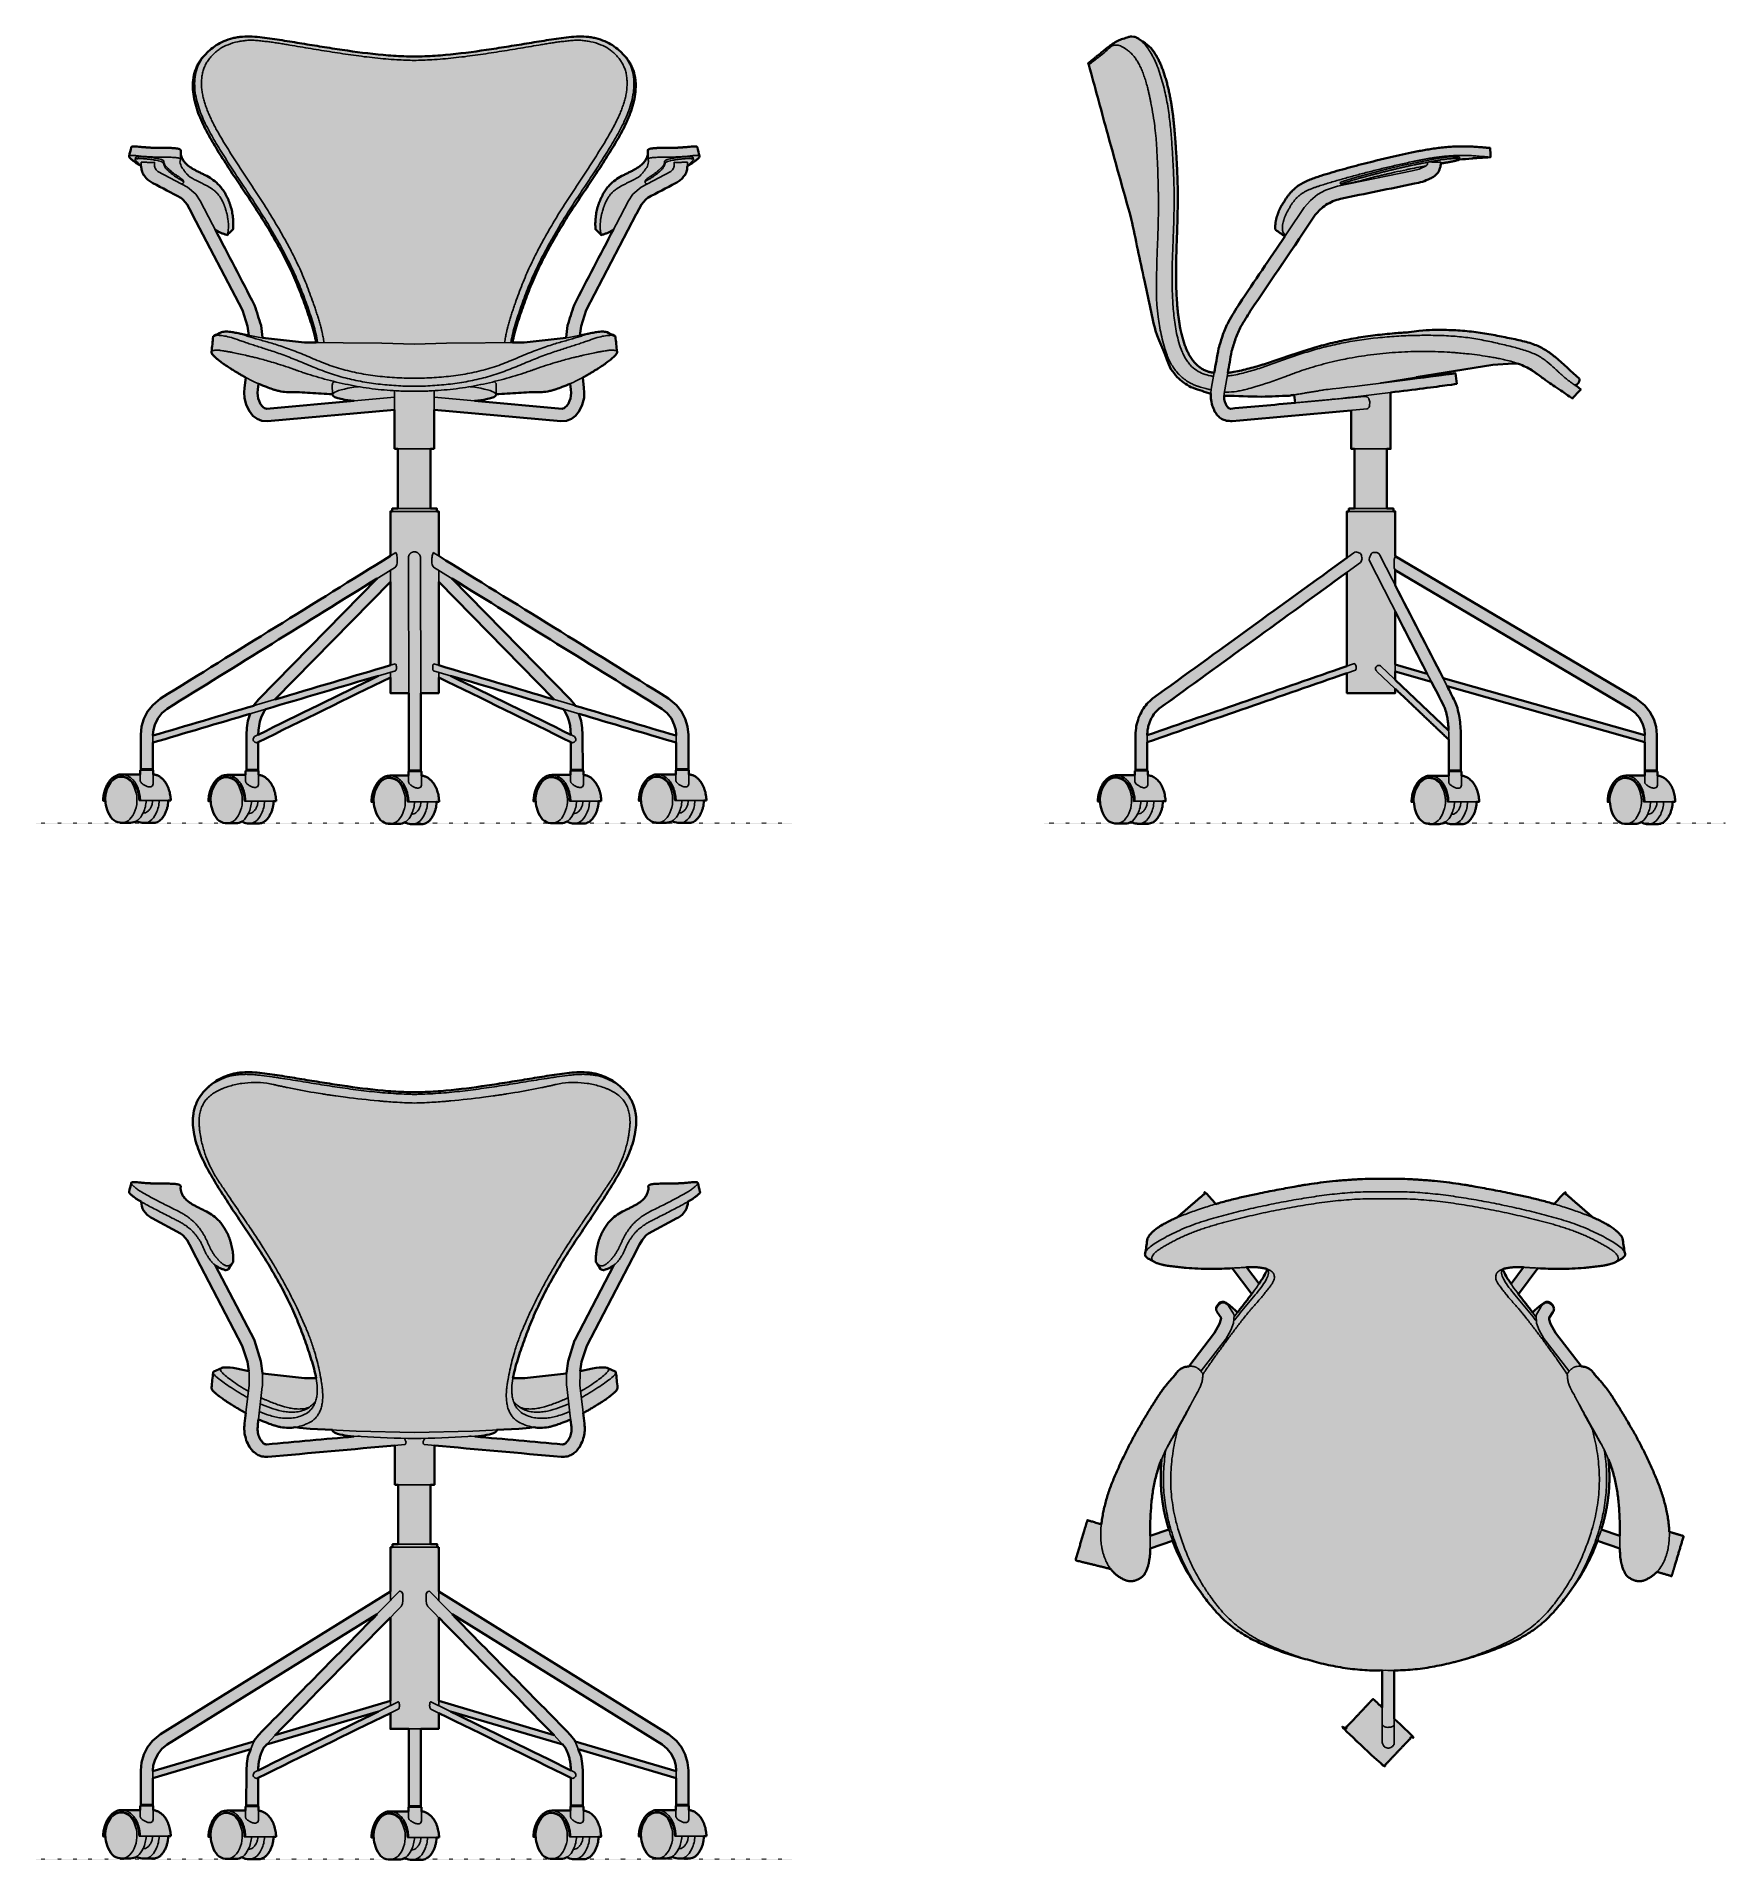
# Model space of a CAD drawing. Header units: millimetres. Extents: x 0 to 1818, y -1116 to 847.
import ezdxf

# ---------------------------------------------------------------- set-up
doc = ezdxf.new("R2010")
doc.units = ezdxf.units.MM
doc.linetypes.add('Dots', pattern=[1, 0, -1])
doc.layers.add('Blocks', color=7, linetype='Continuous')
doc.layers.add('Blocks$Fill', color=7, linetype='Continuous', true_color=0xffffff)
for name, color, linetype, lineweight, true_color in [('Blocks$Inner', 7, 'Continuous', 25, 0x007f00), ('Blocks$Outline', 7, 'Continuous', 35, 0xff3f3f), ('Groud', 7, 'Dots', 25, 0x243775)]:
    doc.layers.add(name, color=color, linetype=linetype, lineweight=lineweight, true_color=true_color)

# ---------------------------------------------------------------- blocks, each defined once
blk = doc.blocks.new('Series 7 3217 Office Chair Top')
at = {"layer": 'Blocks$Fill'}
h = blk.add_hatch(color=256, dxfattribs=at)
h.paths.add_polyline_path([(96.3, 325.6), (91.4, 323.4), (88.7, 322.1), (86, 320.8), (83.5, 319.5), (81.1, 318.1), (79.6, 317.2), (78.1, 316.3), (76.7, 315.4), (75.5, 314.5), (74.5, 313.9), (73.6, 313.2), (72.8, 312.5), (72, 311.9), (71.2, 311.2), (70.4, 310.6), (69.8, 309.9), (69.1, 309.3), (68.5, 308.6), (67.9, 308), (67.4, 307.4), (66.9, 306.8), (66.4, 306.2), (66.2, 305.9), (66, 305.6), (65.8, 305.3), (65.6, 305), (65.5, 304.7), (65.3, 304.4), (65.2, 304.2), (65, 303.9), (65, 303.7), (64.9, 303.5), (64.8, 303.3), (64.7, 303.1), (62.6, 288.8), (62.6, 288.7), (62.5, 288.5), (62.4, 288.3), (62.3, 288.1), (62.3, 287.9), (62.2, 287.7), (62.2, 287.6), (62.2, 287.5), (62.2, 287.4), (62.1, 287.4), (62.1, 287.3), (62.1, 287.2), (62.1, 287.1), (62.1, 287), (62.1, 286.9), (62, 286.8), (62, 286.7), (62, 286.6), (62, 286.5), (62, 286.4), (62, 286.3), (62, 286.3), (62, 286.2), (62, 286.1), (62, 286), (62.1, 285.9), (62.1, 285.8), (62.1, 285.7), (62.1, 285.6), (62.1, 285.6), (62.1, 285.5), (62.2, 285.4), (62.2, 285.3), (62.2, 285.2), (62.2, 285.2), (62.2, 285.1), (62.3, 285), (62.3, 284.9), (62.3, 284.8), (62.4, 284.7), (62.5, 284.5), (62.5, 284.4), (62.6, 284.3), (62.7, 284.1), (62.8, 284), (62.9, 283.9), (62.9, 283.7), (63, 283.6), (63.1, 283.5), (63.2, 283.4), (63.4, 283.2), (63.5, 283.1), (63.6, 283), (63.8, 282.8), (63.9, 282.7), (64, 282.6), (64.2, 282.5), (64.4, 282.3), (64.5, 282.2), (64.7, 282.1), (64.9, 282), (65, 281.9), (65.2, 281.7), (65.6, 281.5), (66.1, 281.3), (73.2, 277.4), (73.6, 277.2), (73.8, 277.1), (74, 277), (74.3, 276.9), (74.5, 276.8), (75, 276.6), (75.5, 276.4), (76.1, 276.2), (76.6, 276), (77.2, 275.8), (78.4, 275.5), (81, 274.9), (83.6, 274.4), (85, 274.1), (87.9, 273.7), (96.9, 272.5), (106.3, 271.6), (112.6, 271.1), (119.1, 270.7), (125.7, 270.5), (132.2, 270.4), (138.6, 270.5), (144.9, 270.7), (155.9, 271.2), (176.9, 243.3), (161.6, 223.6), (159.1, 226), (156.7, 228.1), (152.5, 231.6), (149.3, 233.9), (147.7, 234.6), (146.8, 234.9), (145.6, 235), (145, 235), (144.3, 234.8), (143.5, 234.5), (141.9, 233.5), (140.3, 231.9), (139.3, 230.5), (138.7, 229), (138.6, 228.3), (138.5, 227.6), (138.6, 226.8), (138.8, 226), (139.2, 225), (139.5, 224.5), (139.5, 224.4), (139.6, 224.2), (139.7, 224), (139.8, 223.9), (143.9, 217.7), (143.8, 216), (142.3, 211.4), (137, 201.6), (109.1, 165.5), (108.2, 165.4), (106.9, 165.2), (105.7, 165), (105.5, 165), (105.2, 164.9), (105, 164.9), (104.7, 164.8), (104.4, 164.7), (104.2, 164.6), (104, 164.6), (103.7, 164.5), (103.5, 164.4), (103.2, 164.3), (103, 164.2), (102.8, 164.1), (102.6, 164), (102.3, 163.9), (101.9, 163.7), (101.5, 163.5), (101.1, 163.2), (100.7, 163), (100.3, 162.7), (99.9, 162.4), (99.1, 161.8), (98.7, 161.5), (98.5, 161.4), (98.3, 161.2), (98.2, 161.1), (98, 160.9), (97.8, 160.7), (97.6, 160.6), (97.3, 160.2), (97, 159.8), (96.7, 159.4), (94.1, 156.1), (93.8, 155.7), (93.4, 155.2), (88.6, 149.8), (86.9, 147.8), (83.3, 143.4), (81.4, 141.1), (79.6, 138.6), (77.9, 136), (69.1, 122.2), (58.6, 105), (51.8, 93.2), (45.5, 81.4), (39.4, 69.2), (30.9, 50.6), (28.3, 44.4), (25.8, 38.1), (23.4, 31.7), (22.4, 28.4), (21.3, 25.2), (20.4, 21.9), (19.5, 18.6), (18.6, 15.3), (17.8, 12), (17.1, 8.7), (16.5, 5.4), (15.9, 2), (15.3, -1.4), (15, -4.5), (0, 0), (-12.9, -43.2), (25, -52.5), (25.5, -53.1), (26, -53.7), (26.5, -54.4), (27, -55), (27.7, -55.6), (28.3, -56.3), (29, -56.9), (29.6, -57.6), (30.3, -58.2), (31, -58.7), (31.8, -59.3), (32.5, -59.8), (33.2, -60.4), (34, -60.9), (34.8, -61.4), (35.7, -61.9), (36.5, -62.4), (37.4, -62.9), (38.3, -63.3), (39.1, -63.8), (40, -64.2), (40.5, -64.4), (40.9, -64.5), (41.4, -64.7), (41.8, -64.9), (42.3, -65), (42.7, -65.1), (43.2, -65.2), (43.6, -65.4), (44.1, -65.4), (44.5, -65.5), (45, -65.6), (45.4, -65.6), (45.6, -65.7), (45.8, -65.7), (46, -65.7), (46.3, -65.7), (46.5, -65.7), (46.7, -65.7), (47.1, -65.7), (47.6, -65.6), (48, -65.6), (48.4, -65.6), (48.9, -65.5), (49.3, -65.4), (49.8, -65.3), (50.2, -65.2), (50.7, -65.1), (51.1, -65), (51.6, -64.9), (52, -64.7), (52.5, -64.6), (52.9, -64.4), (53.4, -64.2), (53.8, -64.1), (54.2, -63.9), (54.7, -63.7), (55.1, -63.5), (55.5, -63.2), (55.9, -63), (56.3, -62.8), (56.7, -62.5), (57.1, -62.3), (57.5, -62), (57.9, -61.8), (58.2, -61.5), (58.6, -61.2), (58.9, -60.9), (59.2, -60.6), (59.6, -60.3), (59.7, -60.2), (59.9, -60), (60.2, -59.7), (60.5, -59.4), (60.7, -59), (61, -58.6), (61.3, -58.3), (61.6, -57.9), (61.8, -57.5), (62.1, -57.1), (62.3, -56.6), (62.5, -56.2), (62.8, -55.8), (63.2, -54.9), (63.6, -53.9), (64, -53), (64.4, -52), (64.7, -51.1), (65, -50.1), (65.6, -48.2), (66.1, -46.3), (66.7, -43.2), (67.1, -41.2), (67.2, -40.4), (67.2, -39.8), (67.3, -38.8), (67.7, -31.2), (67.7, -30.4), (91.8, -22.2), (93.1, -25.9), (95.3, -31.3), (97.6, -36.6), (100.1, -41.9), (102.7, -47.1), (105.4, -52.2), (108.2, -57.2), (111.3, -62.1), (114.4, -66.9), (116.8, -70.3), (122.7, -78.5), (126.4, -83.7), (126.5, -83.8), (129.1, -87.3), (131.8, -90.7), (134.6, -94.1), (137.5, -97.4), (140.8, -101), (142.5, -102.8), (144.2, -104.5), (145.9, -106.2), (147.7, -107.8), (149.5, -109.4), (151.4, -111), (153.2, -112.5), (155.1, -114), (157, -115.5), (158.9, -116.9), (160.8, -118.3), (162.7, -119.6), (166.7, -122.1), (170.7, -124.5), (174.7, -126.8), (178.8, -129), (183, -131), (187.2, -132.9), (191.4, -134.8), (200.1, -138.3), (208.9, -141.6), (217.9, -144.7), (222.5, -146.1), (227.1, -147.5), (232, -148.9), (237, -150.1), (246.8, -152.9), (251.8, -154.1), (256.9, -155.3), (262, -156.5), (267.2, -157.5), (272.4, -158.4), (277.6, -159.2), (282.8, -159.9), (288, -160.5), (293.3, -161), (298.5, -161.4), (303.8, -161.6), (309.1, -161.7), (313.2, -161.7), (317.4, -161.6), (317.5, -201.6), (307.6, -192.3), (276.7, -225.1), (297.9, -245.1), (319.1, -265.1), (350.1, -232.3), (330.4, -213.8), (330.3, -161.7), (331.8, -161.7), (337.1, -161.6), (342.4, -161.4), (347.7, -161), (352.9, -160.5), (358.1, -159.9), (363.4, -159.2), (368.6, -158.4), (373.7, -157.5), (378.9, -156.5), (384, -155.3), (389.1, -154.1), (394.8, -152.7), (412.6, -147.9), (418.3, -146.2), (423, -144.7), (432, -141.6), (440.8, -138.3), (449.5, -134.8), (453.7, -132.9), (457.9, -131), (462.1, -129), (466.2, -126.8), (470.3, -124.5), (474.3, -122.1), (478.2, -119.6), (480.1, -118.3), (482.1, -116.9), (484, -115.5), (485.8, -114), (487.7, -112.5), (489.6, -111), (491.4, -109.4), (493.2, -107.8), (495, -106.2), (496.7, -104.5), (498.4, -102.8), (500.1, -101), (503.4, -97.4), (506.3, -94.1), (509.1, -90.7), (511.8, -87.3), (514.4, -83.8), (514.5, -83.7), (518, -78.9), (518.3, -78.5), (524.1, -70.3), (526.5, -66.9), (529.7, -62.1), (532.7, -57.2), (535.5, -52.2), (538.3, -47.1), (540.8, -41.9), (543.3, -36.6), (545.6, -31.3), (547.8, -25.9), (549.2, -22.2), (573.2, -30.4), (573.4, -35), (573.6, -38.8), (573.7, -39.8), (573.8, -40.4), (573.9, -41.2), (574.2, -43.2), (574.8, -46.3), (575, -47.3), (575.3, -48.2), (575.9, -50.1), (576.2, -51.1), (576.6, -52), (576.9, -53), (577.3, -53.9), (577.7, -54.9), (578.2, -55.8), (578.4, -56.2), (578.6, -56.6), (578.9, -57.1), (579.1, -57.5), (579.4, -57.9), (579.6, -58.3), (579.9, -58.6), (580.2, -59), (580.5, -59.4), (580.7, -59.7), (581, -60), (581.2, -60.2), (581.4, -60.3), (581.7, -60.6), (582, -60.9), (582.3, -61.2), (582.7, -61.5), (583.1, -61.8), (583.4, -62), (583.8, -62.3), (584.2, -62.5), (584.6, -62.8), (585, -63), (585.4, -63.2), (585.8, -63.5), (586.2, -63.7), (586.7, -63.9), (587.1, -64.1), (587.5, -64.2), (588, -64.4), (588.4, -64.6), (588.9, -64.7), (589.3, -64.9), (589.8, -65), (590.2, -65.1), (590.7, -65.2), (591.1, -65.3), (591.6, -65.4), (592, -65.5), (592.5, -65.6), (592.9, -65.6), (593.4, -65.6), (593.8, -65.7), (594.2, -65.7), (594.4, -65.7), (594.7, -65.7), (594.9, -65.7), (595.1, -65.7), (595.3, -65.7), (595.5, -65.6), (596, -65.6), (596.4, -65.5), (596.8, -65.4), (597.3, -65.4), (597.7, -65.2), (598.2, -65.1), (598.6, -65), (599.1, -64.9), (599.5, -64.7), (600, -64.5), (600.4, -64.4), (600.9, -64.2), (601.8, -63.8), (602.7, -63.3), (603.5, -62.9), (604.4, -62.4), (605.3, -61.9), (606.1, -61.4), (606.9, -60.9), (607.7, -60.4), (608.4, -59.8), (609.2, -59.3), (609.9, -58.7), (610.6, -58.2), (611.3, -57.6), (611.8, -57.1), (612.3, -56.6), (612.8, -56.1), (613.3, -55.6), (614.6, -56), (629, -60.3), (641.9, -17.1), (626.5, -12.5), (626.5, -11.8), (626.3, -8.3), (626.2, -6.6), (626, -4.9), (625.6, -1.4), (625, 2), (624.4, 5.4), (623.8, 8.7), (623.1, 12), (622.3, 15.3), (621.5, 18.6), (620.6, 21.9), (619.6, 25.2), (618.6, 28.4), (617.5, 31.7), (615.2, 38.1), (612.7, 44.4), (607.2, 56.8), (601.5, 69.2), (595.4, 81.4), (589.1, 93.2), (582.3, 105), (566.6, 130.6), (563.1, 136), (561.3, 138.6), (559.5, 141.1), (555.8, 145.7), (554.1, 147.8), (552.3, 149.8), (547.5, 155.2), (547.1, 155.7), (546.8, 156.1), (544.2, 159.4), (543.9, 159.8), (543.6, 160.2), (543.3, 160.6), (543.1, 160.7), (542.9, 160.9), (542.8, 161.1), (542.6, 161.2), (542.4, 161.4), (542.2, 161.5), (541.4, 162.1), (541, 162.4), (540.7, 162.7), (540.3, 163), (539.8, 163.2), (539.4, 163.5), (539, 163.7), (538.6, 163.9), (538.4, 164), (538.1, 164.1), (537.9, 164.2), (537.7, 164.3), (537.4, 164.4), (537.2, 164.5), (537, 164.6), (536.7, 164.6), (536.5, 164.7), (536.2, 164.8), (536, 164.9), (535.7, 164.9), (535.4, 165), (534.6, 165.1), (534, 165.2), (532.8, 165.4), (531.8, 165.5), (503.9, 201.6), (498.6, 211.4), (497.1, 216), (497.1, 217.7), (501.1, 223.9), (501.2, 224), (501.3, 224.2), (501.4, 224.4), (501.5, 224.5), (501.8, 225), (502.1, 226), (502.3, 226.8), (502.4, 227.6), (502.3, 228.3), (502.2, 229), (501.6, 230.5), (500.6, 231.9), (499, 233.5), (497.4, 234.5), (496.7, 234.8), (496, 235), (495.3, 235), (494.1, 234.9), (493.2, 234.6), (491.7, 233.9), (488.4, 231.6), (484.2, 228.1), (481.8, 226), (479.7, 224), (479.3, 223.6), (464.1, 243.3), (485.1, 271.2), (496.1, 270.7), (502.3, 270.5), (508.7, 270.4), (515.2, 270.5), (521.8, 270.7), (528.3, 271.1), (540.9, 272.2), (550.1, 273.3), (553.1, 273.7), (555.9, 274.1), (557.3, 274.4), (559.9, 274.9), (562.5, 275.5), (563.7, 275.8), (564.3, 276), (564.8, 276.2), (565.4, 276.4), (565.9, 276.6), (566.4, 276.8), (566.7, 276.9), (566.9, 277), (567.1, 277.1), (567.3, 277.2), (567.7, 277.4), (574.9, 281.3), (575.3, 281.5), (575.7, 281.7), (575.9, 281.9), (576.1, 282), (576.2, 282.1), (576.4, 282.2), (576.6, 282.3), (576.7, 282.5), (576.9, 282.6), (577, 282.7), (577.2, 282.8), (577.3, 283), (577.4, 283.1), (577.6, 283.2), (577.7, 283.4), (577.8, 283.5), (577.9, 283.6), (578, 283.7), (578.1, 283.9), (578.2, 284), (578.2, 284.1), (578.3, 284.3), (578.4, 284.4), (578.5, 284.5), (578.5, 284.7), (578.6, 284.8), (578.6, 284.9), (578.7, 285), (578.7, 285.1), (578.7, 285.2), (578.7, 285.2), (578.7, 285.3), (578.8, 285.4), (578.8, 285.5), (578.8, 285.6), (578.8, 285.6), (578.8, 285.7), (578.9, 285.8), (578.9, 285.9), (578.9, 286), (578.9, 286.1), (578.9, 286.2), (578.9, 286.3), (578.9, 286.3), (578.9, 286.4), (578.9, 286.5), (578.9, 286.6), (578.9, 286.7), (578.9, 286.8), (578.9, 286.9), (578.8, 287), (578.8, 287.1), (578.8, 287.2), (578.8, 287.3), (578.8, 287.4), (578.8, 287.4), (578.7, 287.5), (578.7, 287.6), (578.7, 287.7), (578.6, 287.9), (578.6, 288.1), (578.5, 288.3), (578.4, 288.5), (578.3, 288.7), (578.3, 288.8), (576.2, 303.1), (576.1, 303.3), (576.1, 303.5), (576, 303.7), (575.9, 303.9), (575.7, 304.2), (575.6, 304.4), (575.5, 304.7), (575.3, 305), (575.1, 305.3), (574.9, 305.6), (574.7, 305.9), (574.5, 306.2), (574, 306.8), (573.5, 307.4), (573, 308), (572.4, 308.6), (571.8, 309.3), (571.2, 309.9), (570.5, 310.6), (569.7, 311.2), (568.9, 311.9), (568.1, 312.5), (567.3, 313.2), (566.4, 313.9), (565.5, 314.5), (564.2, 315.4), (562.8, 316.3), (561.3, 317.2), (559.8, 318.1), (557.4, 319.5), (554.9, 320.8), (552.3, 322.1), (549.5, 323.4), (544.6, 325.6), (513.3, 352.6), (502.6, 340.2), (499.3, 341.2), (485.4, 345), (471.4, 348.3), (436.9, 355.5), (407.4, 360.8), (399.8, 362), (386.7, 363.7), (373.6, 365.2), (355.8, 366.6), (344.8, 367.1), (332.5, 367.4), (308.4, 367.4), (296.1, 367.1), (282.9, 366.4), (267.4, 365.2), (254.2, 363.7), (241.1, 362), (222.8, 359), (183.4, 351.3), (169.5, 348.3), (155.5, 345), (141.6, 341.2), (138.3, 340.2), (127.6, 352.6)], flags=0)
h.paths.add_polyline_path([(79.9, 65.6), (79.4, 59.7), (79.1, 53.9), (78.9, 48.2), (79, 42.4), (79.2, 36.5), (79.6, 30.7), (80.2, 24.9), (80.9, 19.1), (81.9, 13.4), (83, 7.6), (84.3, 1.9), (85.8, -3.7), (87.6, -9.9), (67.6, -16.7), (67.8, -1.4), (68.1, 6), (68.6, 13.3), (69.2, 20.7), (70.1, 28), (70.6, 31.6), (71.2, 35.3), (71.9, 38.9), (72.7, 42.5), (73.5, 46), (74.5, 49.6), (75.5, 53.1), (76.6, 56.6), (78.2, 61.1)], flags=0)
h.paths.add_polyline_path([(561, 65.6), (562.7, 61.1), (564.3, 56.6), (565.4, 53.1), (566.5, 49.6), (567.4, 46), (568.2, 42.5), (569, 38.9), (569.7, 35.3), (570.3, 31.6), (570.8, 28), (571.7, 20.7), (572.4, 13.3), (572.8, 6), (573.1, -1.4), (573.4, -16.7), (553.3, -9.9), (555.1, -3.7), (556.6, 1.9), (557.9, 7.6), (559, 13.4), (560, 19.1), (560.8, 24.9), (561.3, 30.7), (561.7, 36.5), (562, 42.4), (562, 48.2), (561.8, 53.9), (561.5, 59.7)], flags=0)
h.paths.add_polyline_path([(456.1, 254.4), (454.7, 256.4), (452.1, 260.5), (450.9, 262.5), (449.9, 264.3), (449.4, 265.2), (449, 266.1), (448.6, 266.9), (448.2, 267.7), (448, 268.2), (447.8, 268.8), (447.7, 269.2), (447.5, 269.7), (447.3, 270.2), (447.8, 270.4), (448.2, 270.5), (448.6, 270.6), (449.1, 270.8), (450.1, 271), (451, 271.2), (452, 271.4), (453, 271.6), (454.1, 271.8), (455.1, 271.9), (456.1, 272), (458.3, 272.2), (460.5, 272.3), (462.8, 272.3), (465.2, 272.3), (469.5, 272.2)], flags=0)
h.paths.add_polyline_path([(171.4, 272.2), (175.8, 272.3), (178.1, 272.3), (180.4, 272.3), (182.7, 272.2), (184.8, 272), (185.8, 271.9), (186.9, 271.8), (187.9, 271.6), (188.9, 271.4), (189.9, 271.2), (190.9, 271), (191.8, 270.8), (192.3, 270.6), (192.7, 270.5), (193.2, 270.4), (193.6, 270.2), (193.4, 269.7), (193.3, 269.2), (193.1, 268.8), (192.9, 268.2), (192.7, 267.7), (192.3, 266.9), (191.9, 266.1), (191.5, 265.2), (191, 264.3), (190, 262.5), (188.8, 260.5), (186.2, 256.4), (184.8, 254.4)], flags=0)
at = {"layer": 'Blocks$Inner'}
for p, q in [((127.6, 352.6), (96.3, 325.6)), ((513.3, 352.6), (544.6, 325.6)), ((64.7, 303.1), (62.2, 285.4)), ((578.8, 285.4), (576.2, 303.1)), ((73.2, 277.4), (66, 281.3)), ((567.7, 277.4), (574.9, 281.3)), ((155.8, 271.2), (176.9, 243.3)), ((184.8, 254.4), (171.4, 272.2)), ((456.1, 254.4), (469.5, 272.2)), ((485.1, 271.2), (464.1, 243.3)), ((152.4, 229.8), (157, 222.7)), ((112.1, 126), (108.4, 118.8)), ((528.8, 126), (532.5, 118.8)), ((0, 0), (-12.9, -43.2)), ((87.7, -9.9), (67.6, -16.7)), ((553.3, -9.9), (573.4, -16.7)), ((67.6, -30.4), (91.8, -22.2)), ((573.3, -30.4), (549.1, -22.2)), ((-12.9, -43.2), (25, -52.5)), ((116.8, -70.3), (122.7, -78.5)), ((524.1, -70.3), (518.3, -78.5)), ((126.5, -83.8), (126.4, -83.7))]:
    blk.add_line(p, q, dxfattribs=at)
for points in [[(108.9, 165.2), (137, 201.6), (142.3, 211.4), (143.8, 216), (143.9, 217.7), (139.8, 223.9)], [(157.9, 220.7), (157.4, 211.9), (154.5, 204.6), (148.9, 194.7), (148.7, 194.5), (122.6, 160.7)], [(139.8, 223.9), (139.2, 225), (138.8, 226), (138.6, 226.8), (138.5, 227.6), (138.6, 228.3), (138.7, 229), (139.3, 230.5), (140.3, 231.9), (141.9, 233.5), (143.5, 234.5), (144.3, 234.8), (145, 235), (145.6, 235), (146.8, 234.9), (147.7, 234.6), (149.3, 233.9), (152.5, 231.6), (156.7, 228.1), (159.1, 226), (161.3, 224), (161.6, 223.6)], [(501.1, 223.9), (501.8, 225), (502.1, 226), (502.3, 226.8), (502.4, 227.6), (502.3, 228.3), (502.2, 229), (501.6, 230.5), (500.6, 231.9), (499, 233.5), (497.4, 234.5), (496.7, 234.8), (496, 235), (495.3, 235), (494.1, 234.9), (493.2, 234.6), (491.7, 233.9), (488.4, 231.6), (484.2, 228.1), (481.8, 226), (479.7, 224), (479.3, 223.6)], [(488.5, 229.8), (483, 220.7), (483.6, 211.9), (486.4, 204.6), (491.5, 195.5), (518.3, 160.7)], [(531.8, 165.5), (503.9, 201.6), (498.6, 211.4), (497.1, 216), (497.1, 217.7), (501.1, 223.9)], [(317.4, -161.6), (317.5, -219.5), (317.5, -227.4), (317.5, -232.1), (317.5, -234.9), (317.5, -237.6), (317.5, -239.4)], [(330.4, -239.9), (330.4, -237.8), (330.4, -235), (330.4, -232.1), (330.4, -226.5), (330.4, -219.8), (330.3, -161.7)]]:
    blk.add_lwpolyline(points, dxfattribs=at)
for centre, radius, start, end in [((278.6, 45.2), 199.7, 174.1242, 174.1628), ((-99466.9, -334135.6), 348626.3, 73.420003, 73.420365), ((-162633, -548324.2), 572100.8, 73.418878, 73.419122), ((-160680, -541765.1), 565257.1, 73.417507, 73.418887)]:
    blk.add_arc(centre, radius, start, end, dxfattribs=at)
at = {"layer": 'Blocks$Inner', "extrusion": (0, 0, -1)}
blk.add_arc((-362.3, 45.2), 199.7, 174.1242, 174.1628, dxfattribs=at)
at = {"layer": 'Blocks$Inner'}
for points, knots in [([(62.2, 285.4), (62.1, 285.5), (62, 286.1), (62, 287.1), (62.5, 288.7), (63.5, 290.4), (65.8, 292.9), (70.1, 296.3), (77, 300.6), (85.2, 305.2), (94.3, 309.7), (104.1, 314.2), (114.5, 318.3), (125.3, 321.9), (135.9, 325.2), (146.6, 328.1), (160.9, 331.8), (175.2, 335.2), (189.6, 338.3), (204, 341.3), (222.2, 344.7), (244, 348.3), (266.1, 351.2), (288.4, 353.1), (306.6, 353.6), (317.2, 353.4), (320.5, 353.4)], [-0.4193965, -0.4193965, -0.4193965, -0.4193965, -0.4181834, -0.4136379, -0.4090925, -0.404547, -0.4000016, -0.3909107, -0.3818198, -0.3727288, -0.3636379, -0.354547, -0.3454561, -0.3363652, -0.3272743, -0.3181834, -0.3090925, -0.2909107, -0.2818198, -0.2727288, -0.254547, -0.2363652, -0.2181834, -0.2000016, -0.1818198, -0.1739841, -0.1739841, -0.1739841, -0.1739841]), ([(320.5, 367.3), (316.4, 367.4), (308.3, 367.5), (298, 367.2), (290.3, 366.9), (285.9, 366.6), (278.4, 366.1), (263.7, 364.9), (247.3, 362.9), (234.5, 361), (228.4, 359.9), (218.6, 358.2), (203.4, 355.4), (185.6, 351.8), (174.1, 349.4), (169.5, 348.3)], [46.840944, 46.840944, 46.840944, 46.840944, 48.032138, 49.249391, 49.891287, 50.339186, 50.563144, 52.10978, 54.744727, 55.515352, 55.964528, 56.604863, 58.52432, 60.655086, 62.094109, 62.094109, 62.094109, 62.094109]), ([(471.4, 348.3), (466.8, 349.4), (455.3, 351.8), (437.6, 355.4), (422.3, 358.2), (412.5, 359.9), (406.4, 361), (393.7, 362.9), (377.2, 364.9), (362.5, 366.1), (355, 366.6), (350.6, 366.9), (342.9, 367.2), (332.6, 367.5), (324.5, 367.4), (320.5, 367.3)], [31.587778, 31.587778, 31.587778, 31.587778, 33.026801, 35.157568, 37.077025, 37.71736, 38.166536, 38.937161, 41.572107, 43.118743, 43.342702, 43.790601, 44.432497, 45.649749, 46.840944, 46.840944, 46.840944, 46.840944]), ([(320.5, 353.4), (323.7, 353.4), (334.4, 353.6), (352.5, 353.1), (374.8, 351.2), (396.9, 348.3), (418.7, 344.7), (436.9, 341.3), (451.3, 338.3), (465.7, 335.2), (480, 331.8), (494.3, 328.1), (505, 325.2), (515.7, 321.9), (526.4, 318.3), (536.8, 314.2), (546.6, 309.7), (555.7, 305.2), (563.9, 300.6), (570.8, 296.3), (575.1, 292.9), (577.4, 290.4), (578.4, 288.7), (578.9, 287.1), (578.9, 286.1), (578.8, 285.5), (578.8, 285.4)], [-0.1739841, -0.1739841, -0.1739841, -0.1739841, -0.1661485, -0.1479667, -0.1297849, -0.1116031, -0.0934213, -0.0752394, -0.0661485, -0.0570576, -0.0388758, -0.0297849, -0.020694, -0.0116031, -0.0025122, 0.0065787, 0.0156697, 0.0247606, 0.0338515, 0.0429424, 0.0520333, 0.0565787, 0.0611242, 0.0656697, 0.0702151, 0.0714283, 0.0714283, 0.0714283, 0.0714283]), ([(169.5, 348.3), (164.8, 347.3), (155.5, 345.1), (141.4, 341.2), (129.2, 337.5), (119.1, 334.2), (113, 332), (109.4, 330.7), (107.6, 330.1), (106.2, 329.5), (103.8, 328.6), (100.9, 327.5), (96.6, 325.7), (91.4, 323.5), (85.9, 320.8), (80.4, 317.8), (75.7, 314.8), (71.8, 311.8), (69, 309.2), (66.8, 306.7), (65.6, 305), (65.1, 304.1), (65, 303.9), (64.9, 303.7), (64.8, 303.4), (64.7, 303.1)], [62.094109, 62.094109, 62.094109, 62.094109, 63.533132, 64.972155, 66.456463, 67.363242, 68.111007, 68.400248, 68.492023, 68.675307, 68.858437, 69.220355, 69.602384, 70.270833, 70.916846, 71.555554, 72.442944, 73.125488, 73.846808, 74.585915, 75.322445, 75.478904, 75.478904, 75.478904, 75.747571, 75.747571, 75.747571, 75.747571]), ([(198, 268.1), (198, 268.1), (197.4, 268.5), (196.5, 268.9), (195.3, 269.5), (194.5, 269.9), (193.6, 270.2), (192.4, 270.6), (190.9, 271), (188.9, 271.4), (186.2, 271.9), (182.7, 272.2), (178.2, 272.4), (173.3, 272.3), (168.2, 272), (162.7, 271.7), (155, 271.2), (147, 270.7), (138.6, 270.5), (130.2, 270.4), (118.9, 270.6), (108.4, 271.4), (101, 272.1), (96.9, 272.5), (93.8, 272.9), (90.8, 273.3), (87.8, 273.7), (85.4, 274), (83.6, 274.4), (82.3, 274.6), (81, 274.9), (79.3, 275.3), (77.2, 275.8), (75.3, 276.4), (74, 277), (73.1, 277.4), (72.3, 277.9), (71.3, 278.6), (70.3, 279.5), (69.6, 280.6), (69.3, 281.5), (69.3, 282.2), (69.5, 283), (69.9, 284.1), (70.8, 285.6), (72.5, 287.6), (74.8, 289.7), (77.9, 291.8), (81.6, 294.2), (85.8, 296.6), (90.2, 299), (94.8, 301.4), (99.8, 303.9), (104.1, 305.9), (107.7, 307.4), (110.3, 308.5), (112.9, 309.6), (116.6, 311), (121.2, 312.7), (126, 314.2), (129.8, 315.5), (132.6, 316.3), (135.4, 317.2), (139.1, 318.3), (143.9, 319.7), (148.6, 320.9), (152.4, 321.9), (155.2, 322.7), (158, 323.4), (161.8, 324.3), (168.4, 325.9), (181.6, 329), (200.7, 333.1), (223.6, 337.4), (246.7, 341.2), (270.1, 344.1), (289.7, 345.6), (305.4, 346.1), (314.4, 346), (319.4, 345.9), (320.5, 345.9)], [-0.6613922, -0.6613922, -0.6613922, -0.6613922, -0.6609558, -0.6560538, -0.6536029, -0.6511519, -0.6487009, -0.6462499, -0.641348, -0.636446, -0.631544, -0.6217401, -0.6119362, -0.6021323, -0.5923284, -0.5825244, -0.5727205, -0.5531127, -0.5433087, -0.5335048, -0.513897, -0.4942891, -0.4844852, -0.4795833, -0.4746813, -0.4697793, -0.4648774, -0.4599754, -0.4575244, -0.4550735, -0.4526225, -0.4501715, -0.4452695, -0.4403676, -0.4379166, -0.4354656, -0.4330146, -0.4305636, -0.4256617, -0.4207597, -0.4183087, -0.4158578, -0.4134068, -0.4109558, -0.4060538, -0.4011519, -0.3962499, -0.391348, -0.386446, -0.381544, -0.3766421, -0.3717401, -0.3668382, -0.3619362, -0.3594852, -0.3570342, -0.3545833, -0.3521323, -0.3472303, -0.3423284, -0.3398774, -0.3374264, -0.3349754, -0.3325244, -0.3276225, -0.3227205, -0.3202695, -0.3178185, -0.3153676, -0.3129166, -0.3080146, -0.2982107, -0.2786029, -0.258995, -0.2393872, -0.2197793, -0.2001715, -0.1903676, -0.1805636, -0.1778516, -0.1778516, -0.1778516, -0.1778516]), ([(320.5, 345.9), (321.5, 345.9), (326.6, 346), (335.5, 346.1), (351.3, 345.6), (370.9, 344.1), (394.2, 341.2), (417.3, 337.4), (440.2, 333.1), (459.3, 329), (472.5, 325.9), (479.1, 324.3), (482.9, 323.4), (485.7, 322.7), (488.5, 321.9), (492.3, 320.9), (497.1, 319.7), (501.8, 318.3), (505.5, 317.2), (508.3, 316.3), (511.2, 315.5), (514.9, 314.2), (519.7, 312.7), (524.3, 311), (528, 309.6), (530.6, 308.5), (533.3, 307.4), (536.8, 305.9), (541.1, 303.9), (546.1, 301.4), (550.8, 299), (555.1, 296.6), (559.3, 294.2), (563, 291.8), (566.1, 289.7), (568.4, 287.6), (570.1, 285.6), (571, 284.1), (571.4, 283), (571.6, 282.2), (571.6, 281.5), (571.4, 280.6), (570.7, 279.5), (569.6, 278.6), (568.6, 277.9), (567.8, 277.4), (566.9, 277), (565.6, 276.4), (563.7, 275.8), (561.7, 275.3), (559.9, 274.9), (558.7, 274.6), (557.3, 274.4), (555.5, 274), (553.1, 273.7), (550.1, 273.3), (547.1, 272.9), (544, 272.5), (539.9, 272.1), (532.5, 271.4), (522, 270.6), (510.8, 270.4), (502.3, 270.5), (493.9, 270.7), (485.9, 271.2), (478.2, 271.7), (472.7, 272), (467.6, 272.3), (462.7, 272.4), (458.2, 272.2), (454.7, 271.9), (452, 271.4), (450, 271), (448.5, 270.6), (447.3, 270.2), (446.4, 269.9), (445.6, 269.5), (444.4, 268.9), (443.5, 268.5), (442.9, 268.1), (442.9, 268.1)], [-0.1778516, -0.1778516, -0.1778516, -0.1778516, -0.1751395, -0.1653356, -0.1555317, -0.1359238, -0.116316, -0.0967082, -0.0771003, -0.0574925, -0.0476885, -0.0427866, -0.0403356, -0.0378846, -0.0354336, -0.0329827, -0.0280807, -0.0231787, -0.0207278, -0.0182768, -0.0158258, -0.0133748, -0.0084729, -0.0035709, -0.0011199, 0.0013311, 0.003782, 0.006233, 0.011135, 0.0160369, 0.0209389, 0.0258409, 0.0307428, 0.0356448, 0.0405467, 0.0454487, 0.0503507, 0.0552526, 0.0577036, 0.0601546, 0.0626056, 0.0650565, 0.0699585, 0.0748605, 0.0773115, 0.0797624, 0.0822134, 0.0846644, 0.0895664, 0.0944683, 0.0969193, 0.0993703, 0.1018213, 0.1042722, 0.1091742, 0.1140762, 0.1189781, 0.1238801, 0.128782, 0.138586, 0.1581938, 0.1778016, 0.1876056, 0.1974095, 0.2170173, 0.2268213, 0.2366252, 0.2464291, 0.256233, 0.2660369, 0.2758409, 0.2807428, 0.2856448, 0.2905467, 0.2929977, 0.2954487, 0.2978997, 0.3003507, 0.3052526, 0.305689, 0.305689, 0.305689, 0.305689]), ([(576.2, 303.1), (576.1, 303.4), (576, 303.7), (575.9, 303.9), (575.8, 304.1), (575.3, 305), (574.1, 306.7), (572, 309.2), (569.1, 311.8), (565.3, 314.8), (560.5, 317.8), (555, 320.8), (549.5, 323.5), (544.4, 325.7), (540, 327.5), (537.1, 328.6), (534.8, 329.5), (533.3, 330.1), (531.5, 330.7), (527.9, 332), (521.8, 334.2), (511.8, 337.5), (499.5, 341.2), (485.4, 345.1), (476.1, 347.3), (471.4, 348.3)], [17.934317, 17.934317, 17.934317, 17.934317, 18.202983, 18.202983, 18.202983, 18.359442, 19.095973, 19.83508, 20.556399, 21.238944, 22.126333, 22.765041, 23.411055, 24.079503, 24.461533, 24.823451, 25.00658, 25.189864, 25.28164, 25.570881, 26.318646, 27.225425, 28.709732, 30.148755, 31.587778, 31.587778, 31.587778, 31.587778]), ([(66.1, 281.3), (65, 281.8), (63.2, 283.1), (62.3, 284.6), (62.2, 285.4)], [-0.43636364, -0.43636364, -0.43636364, -0.43636364, -0.42727273, -0.41939655, -0.41939655, -0.41939655, -0.41939655]), ([(578.8, 285.4), (578.6, 284.6), (577.7, 283.1), (576, 281.8), (574.9, 281.3)], [0.07142827, 0.07142827, 0.07142827, 0.07142827, 0.07930445, 0.08839536, 0.08839536, 0.08839536, 0.08839536]), ([(124.1, 156.6), (124.7, 157.5), (126.3, 160), (129.1, 164), (132.3, 168.7), (135.5, 173.4), (138.9, 178.1), (142.3, 182.7), (145.7, 187.3), (149, 192), (153.6, 198.2), (159.4, 205.9), (165.4, 213.7), (169.6, 219), (172.1, 222.1), (173.9, 224.3), (175.8, 226.6), (178.4, 229.6), (181.8, 233.4), (185, 237), (187.4, 239.8), (188.9, 241.6), (189.9, 242.9), (191, 244.3), (193, 246.7), (195.6, 250.1), (198.4, 253.8), (200.3, 256.9), (201.2, 259.6), (201.4, 262), (201, 263.7), (200.7, 264.7), (200.5, 265.3), (200.3, 265.7), (200.1, 266), (199.8, 266.5), (199.5, 266.9), (199.2, 267.1), (198, 268.1)], [-0.7968581, -0.7968581, -0.7968581, -0.7968581, -0.7941176, -0.7892157, -0.7843137, -0.7794118, -0.7745098, -0.7696078, -0.7647059, -0.7598039, -0.754902, -0.745098, -0.7352941, -0.7303922, -0.7279412, -0.7254902, -0.7230392, -0.7205882, -0.7156863, -0.7107843, -0.7083333, -0.7058824, -0.7046569, -0.7034314, -0.7009804, -0.6960784, -0.6911765, -0.6862745, -0.6813725, -0.6764706, -0.6715686, -0.6691176, -0.6678922, -0.6666667, -0.6654412, -0.6642157, -0.6617647, -0.6613922, -0.6613922, -0.6613922, -0.6613922]), ([(193.4, 269.7), (195, 268.4), (195.4, 266.5), (194.7, 263.9), (194.2, 262.2), (192.4, 258.3), (187.3, 250.7), (180.7, 242.4), (173.6, 234), (166.4, 225.4), (161.2, 219), (158.4, 215.5), (157.9, 214.9), (157.8, 214.7), (157.7, 214.6), (157.5, 214.4)], [0.66760334, 0.66760334, 0.66760334, 0.66760334, 0.68181818, 0.68181818, 0.68181818, 0.69090909, 0.7, 0.70909091, 0.71818182, 0.72727273, 0.73636364, 0.73828778, 0.73828778, 0.73828778, 0.73876611, 0.73876611, 0.73876611, 0.73876611]), ([(193.6, 270.2), (193.3, 269.4), (192.3, 266.6), (189.8, 262), (186.2, 256.4), (182.3, 250.6), (176.7, 243), (170.7, 235.4), (166, 229.3), (162.1, 224.3), (159.5, 220.9), (158, 218.9), (158, 218.9), (158, 218.9), (158, 218.8), (157.9, 218.8), (157.9, 218.7), (157.8, 218.6)], [0.68482368, 0.68482368, 0.68482368, 0.68482368, 0.68867925, 0.69811321, 0.70283019, 0.70754717, 0.71698113, 0.72641509, 0.73113208, 0.73584906, 0.74165479, 0.74165479, 0.74165479, 0.7417721, 0.7417721, 0.7417721, 0.74196856, 0.74196856, 0.74196856, 0.74196856]), ([(442.9, 268.1), (441.7, 267.1), (441.4, 266.9), (441.1, 266.5), (440.8, 266), (440.6, 265.7), (440.4, 265.3), (440.2, 264.7), (439.9, 263.7), (439.6, 262), (439.7, 259.6), (440.6, 256.9), (442.6, 253.8), (445.3, 250.1), (447.9, 246.7), (449.9, 244.3), (451, 242.9), (452.1, 241.6), (453.5, 239.8), (455.9, 237), (459.1, 233.4), (462.5, 229.6), (465.1, 226.6), (467, 224.3), (468.8, 222.1), (471.3, 219), (475.5, 213.7), (481.5, 205.9), (487.3, 198.2), (491.9, 192), (495.3, 187.3), (498.6, 182.7), (502, 178.1), (505.4, 173.4), (508.6, 168.7), (511.9, 164), (514.6, 160), (516.2, 157.5), (516.8, 156.6)], [0.305689, 0.305689, 0.305689, 0.305689, 0.3060615, 0.3085125, 0.309738, 0.3109635, 0.312189, 0.3134145, 0.3158655, 0.3207674, 0.3256694, 0.3305713, 0.3354733, 0.3403753, 0.3452772, 0.3477282, 0.3489537, 0.3501792, 0.3526302, 0.3550811, 0.3599831, 0.3648851, 0.367336, 0.369787, 0.372238, 0.374689, 0.3795909, 0.3893949, 0.3991988, 0.4041007, 0.4090027, 0.4139047, 0.4188066, 0.4237086, 0.4286106, 0.4335125, 0.4384145, 0.4411549, 0.4411549, 0.4411549, 0.4411549]), ([(447.5, 269.7), (445.9, 268.4), (445.5, 266.5), (446.2, 263.9), (446.7, 262.2), (448.5, 258.3), (453.6, 250.7), (460.2, 242.4), (467.3, 234), (474.5, 225.4), (479.7, 219), (482.5, 215.5), (483, 214.9), (483.1, 214.7), (483.3, 214.6), (483.4, 214.4)], [0.66760334, 0.66760334, 0.66760334, 0.66760334, 0.68181818, 0.68181818, 0.68181818, 0.69090909, 0.7, 0.70909091, 0.71818182, 0.72727273, 0.73636364, 0.73828778, 0.73828778, 0.73828778, 0.73876611, 0.73876611, 0.73876611, 0.73876611]), ([(447.3, 270.2), (447.6, 269.4), (448.6, 266.6), (451.1, 262), (454.7, 256.4), (458.6, 250.6), (464.2, 243), (470.2, 235.4), (474.9, 229.3), (478.8, 224.3), (481.4, 220.9), (482.9, 218.9), (482.9, 218.9), (482.9, 218.9), (483, 218.8), (483, 218.8), (483.1, 218.7), (483.1, 218.6)], [0.68482368, 0.68482368, 0.68482368, 0.68482368, 0.68867925, 0.69811321, 0.70283019, 0.70754717, 0.71698113, 0.72641509, 0.73113208, 0.73584906, 0.74165479, 0.74165479, 0.74165479, 0.7417721, 0.7417721, 0.7417721, 0.74196856, 0.74196856, 0.74196856, 0.74196856]), ([(139.8, 223.9), (139.5, 224.4), (139.1, 225.3), (138.9, 226.5), (138.9, 227.4), (139.2, 228.4), (139.6, 229.3), (140.2, 230.3), (141.1, 231.4), (142, 232.3), (143, 233), (143.9, 233.5), (144.8, 233.9), (145.8, 234), (147, 234), (148.6, 233.5), (149.9, 232.5), (150.6, 232)], [56.3760066, 56.3760066, 56.3760066, 56.3760066, 56.4687122, 56.5187122, 56.5687122, 56.6187122, 56.6687122, 56.7187122, 56.7687122, 56.8187122, 56.8687122, 56.9187122, 56.9687122, 57.0187122, 57.0687122, 57.1687122, 57.2687122, 57.2687122, 57.2687122, 57.2687122]), ([(150.6, 232), (150.8, 231.8), (151.1, 231.5), (151.6, 230.9), (152.1, 230.3), (152.3, 230), (152.4, 229.8)], [57.2687122, 57.2687122, 57.2687122, 57.2687122, 57.4687122, 57.6687122, 57.8687122, 58.0134576, 58.0134576, 58.0134576, 58.0134576]), ([(157, 222.8), (157, 222.8), (157.3, 222.4), (157.7, 221.7), (157.9, 221), (157.9, 220.7)], [-0.8959013, -0.8959013, -0.8959013, -0.8959013, -0.8888889, -0.8333333, -0.7835709, -0.7835709, -0.7835709, -0.7835709]), ([(490.3, 232), (490.2, 231.8), (489.8, 231.5), (489.3, 230.9), (488.8, 230.3), (488.6, 230), (488.5, 229.8)], [56.9197242, 56.9197242, 56.9197242, 56.9197242, 57.1197242, 57.3197242, 57.5197242, 57.6644697, 57.6644697, 57.6644697, 57.6644697]), ([(501.1, 223.9), (501.4, 224.4), (501.8, 225.3), (502, 226.5), (502, 227.4), (501.7, 228.4), (501.3, 229.3), (500.7, 230.3), (499.8, 231.4), (498.9, 232.3), (498, 233), (497, 233.5), (496.1, 233.9), (495.1, 234), (493.9, 234), (492.3, 233.5), (491, 232.5), (490.3, 232)], [56.0270186, 56.0270186, 56.0270186, 56.0270186, 56.1197242, 56.1697242, 56.2197242, 56.2697242, 56.3197242, 56.3697242, 56.4197242, 56.4697242, 56.5197242, 56.5697242, 56.6197242, 56.6697242, 56.7197242, 56.8197242, 56.9197242, 56.9197242, 56.9197242, 56.9197242]), ([(124.2, 157.6), (123.6, 158.5), (122.5, 160.1), (120.9, 161.8), (119.6, 163), (118.7, 163.6), (117.9, 164.1), (117.4, 164.4), (116.9, 164.6), (116.6, 164.8), (116.4, 164.8), (116.2, 164.9), (116.1, 165), (115.9, 165), (115.5, 165.1), (114.8, 165.3), (113.2, 165.6), (110.9, 165.7), (108.6, 165.4), (107.1, 165.2), (106.3, 165.1), (105.7, 165), (105.2, 164.9), (104.5, 164.8), (103.4, 164.4), (101.9, 163.7), (100.5, 162.9), (99.6, 162.2), (99.1, 161.8), (98.7, 161.5), (98.3, 161.2), (97.9, 160.8), (97.1, 160), (96, 158.7), (95, 157.2), (94.1, 156.1), (93.4, 155.2), (92.7, 154.4), (91.6, 153.2), (90.3, 151.7), (88.6, 149.9), (86.9, 147.8), (85.1, 145.7), (82.7, 142.7), (79.6, 138.7), (76.7, 134.3), (74.4, 130.6), (72.6, 127.8), (70.8, 125), (68.5, 121.3), (64.4, 114.6), (58.6, 105), (51.8, 93.2), (45.4, 81.5), (39.4, 69.2), (34.6, 58.9), (30.9, 50.7), (28.2, 44.4), (25.7, 38.1), (22.6, 29.6), (20, 20.8), (18.1, 13.2), (17.1, 8.7), (16.5, 5.4), (15.9, 2), (15.3, -1.4), (14.9, -4.9), (14.6, -8.3), (14.4, -11.8), (14.3, -15.3), (14.4, -18.8), (14.6, -22.2), (15, -25.7), (15.5, -29.1), (16.1, -32.6), (17, -35.9), (18.1, -39.2), (19.7, -43.5), (21.3, -46.7), (22.5, -48.7)], [1, 1, 1, 1, 1.011905, 1.02381, 1.029762, 1.035714, 1.03869, 1.041667, 1.044643, 1.046131, 1.046875, 1.047619, 1.048363, 1.049107, 1.050595, 1.053571, 1.059524, 1.071429, 1.083333, 1.089286, 1.092262, 1.095238, 1.098214, 1.10119, 1.107143, 1.119048, 1.130952, 1.136905, 1.139881, 1.142857, 1.145833, 1.14881, 1.154762, 1.166667, 1.178571, 1.184524, 1.190476, 1.196429, 1.202381, 1.214286, 1.22619, 1.238095, 1.25, 1.261905, 1.285714, 1.309524, 1.321429, 1.333333, 1.345238, 1.357143, 1.380952, 1.428571, 1.47619, 1.52381, 1.571429, 1.619048, 1.642857, 1.666667, 1.690476, 1.714286, 1.761905, 1.785714, 1.797619, 1.809524, 1.821429, 1.833333, 1.845238, 1.857143, 1.869048, 1.880952, 1.892857, 1.904762, 1.916667, 1.928571, 1.940476, 1.952381, 1.964286, 1.97619, 2, 2, 2, 2]), ([(66.1, -46.3), (67.1, -41.3), (67.3, -38.8), (67.5, -35.6), (67.6, -33.4), (67.6, -32.1), (67.7, -31.2), (67.7, -30.2), (67.7, -29), (67.7, -26.8), (67.7, -23.7), (67.6, -20), (67.5, -16.3), (67.6, -12.6), (67.6, -7.6), (67.8, 1), (68.4, 13.4), (69.9, 28), (72.5, 42.5), (76.3, 56.6), (80.8, 68.1), (84.5, 75.8), (86.7, 80.2), (88.4, 83.4), (90.2, 86.6), (92.6, 90.9), (96.8, 98.3), (102.7, 108.9), (108.3, 119), (111.9, 125.7), (113.9, 129.3), (115.3, 131.9), (116.6, 134.4), (118, 136.7), (119, 138.6), (119.8, 140.1), (120.3, 141.2), (120.8, 142.2), (121.4, 143.6), (122.1, 145.3), (122.9, 147.3), (123.5, 149.3), (123.9, 151.3), (124.2, 154), (124.2, 156.1), (124.2, 157.6)], [2.2, 2.2, 2.2, 2.2, 2.2124761, 2.2249761, 2.2312261, 2.2343511, 2.2374761, 2.2406011, 2.2437261, 2.2499761, 2.2624761, 2.2749761, 2.2874761, 2.2999761, 2.3124761, 2.3374761, 2.3874761, 2.4374761, 2.4874761, 2.5374761, 2.5874761, 2.6124761, 2.6249761, 2.6374761, 2.6499761, 2.6624761, 2.6874761, 2.7374761, 2.7874761, 2.8124761, 2.8249761, 2.8374761, 2.8499761, 2.8624761, 2.8749761, 2.8812261, 2.8874761, 2.8937261, 2.8999761, 2.9124761, 2.9249761, 2.9374761, 2.9499761, 2.9624761, 2.9874761, 2.9874761, 2.9874761, 2.9874761]), ([(516.7, 157.6), (517.3, 158.5), (518.4, 160.1), (520, 161.8), (521.4, 163), (522.2, 163.6), (523, 164.1), (523.5, 164.4), (524, 164.6), (524.3, 164.8), (524.5, 164.8), (524.7, 164.9), (524.8, 165), (525, 165), (525.4, 165.1), (526.1, 165.3), (527.7, 165.6), (530, 165.7), (532.4, 165.4), (533.8, 165.2), (534.6, 165.1), (535.2, 165), (535.7, 164.9), (536.4, 164.8), (537.5, 164.4), (539, 163.7), (540.4, 162.9), (541.3, 162.2), (541.8, 161.8), (542.2, 161.5), (542.6, 161.2), (543, 160.8), (543.8, 160), (544.9, 158.7), (545.9, 157.2), (546.8, 156.1), (547.5, 155.2), (548.2, 154.4), (549.3, 153.2), (550.6, 151.7), (552.3, 149.9), (554.1, 147.8), (555.8, 145.7), (558.2, 142.7), (561.3, 138.7), (564.2, 134.3), (566.6, 130.6), (568.3, 127.8), (570.1, 125), (572.4, 121.3), (576.5, 114.6), (582.3, 105), (589.2, 93.2), (595.5, 81.5), (601.6, 69.2), (606.3, 58.9), (610, 50.7), (612.7, 44.4), (615.2, 38.1), (618.3, 29.6), (621, 20.8), (622.9, 13.2), (623.8, 8.7), (624.5, 5.4), (625, 2), (625.6, -1.4), (626, -4.9), (626.3, -8.3), (626.5, -11.8), (626.6, -15.3), (626.5, -18.8), (626.3, -22.2), (625.9, -25.7), (625.4, -29.1), (624.8, -32.6), (623.9, -35.9), (622.8, -39.2), (621.2, -43.5), (619.6, -46.7), (618.5, -48.7)], [1, 1, 1, 1, 1.011905, 1.02381, 1.029762, 1.035714, 1.03869, 1.041667, 1.044643, 1.046131, 1.046875, 1.047619, 1.048363, 1.049107, 1.050595, 1.053571, 1.059524, 1.071429, 1.083333, 1.089286, 1.092262, 1.095238, 1.098214, 1.10119, 1.107143, 1.119048, 1.130952, 1.136905, 1.139881, 1.142857, 1.145833, 1.14881, 1.154762, 1.166667, 1.178571, 1.184524, 1.190476, 1.196429, 1.202381, 1.214286, 1.22619, 1.238095, 1.25, 1.261905, 1.285714, 1.309524, 1.321429, 1.333333, 1.345238, 1.357143, 1.380952, 1.428571, 1.47619, 1.52381, 1.571429, 1.619048, 1.642857, 1.666667, 1.690476, 1.714286, 1.761905, 1.785714, 1.797619, 1.809524, 1.821429, 1.833333, 1.845238, 1.857143, 1.869048, 1.880952, 1.892857, 1.904762, 1.916667, 1.928571, 1.940476, 1.952381, 1.964286, 1.97619, 2, 2, 2, 2]), ([(574.8, -46.3), (573.8, -41.3), (573.6, -38.8), (573.4, -35.6), (573.4, -33.4), (573.3, -32.1), (573.3, -31.2), (573.2, -30.2), (573.2, -29), (573.2, -26.8), (573.2, -23.7), (573.3, -20), (573.4, -16.3), (573.3, -12.6), (573.3, -7.6), (573.1, 1), (572.5, 13.4), (571, 28), (568.5, 42.5), (564.6, 56.6), (560.1, 68.1), (556.4, 75.8), (554.2, 80.2), (552.5, 83.4), (550.7, 86.6), (548.3, 90.9), (544.1, 98.3), (538.2, 108.9), (532.6, 119), (529, 125.7), (527, 129.3), (525.6, 131.9), (524.3, 134.4), (522.9, 136.7), (521.9, 138.6), (521.2, 140.1), (520.6, 141.2), (520.1, 142.2), (519.5, 143.6), (518.8, 145.3), (518, 147.3), (517.4, 149.3), (517.1, 151.3), (516.7, 154), (516.7, 156.1), (516.7, 157.6)], [2.2, 2.2, 2.2, 2.2, 2.2124761, 2.2249761, 2.2312261, 2.2343511, 2.2374761, 2.2406011, 2.2437261, 2.2499761, 2.2624761, 2.2749761, 2.2874761, 2.2999761, 2.3124761, 2.3374761, 2.3874761, 2.4374761, 2.4874761, 2.5374761, 2.5874761, 2.6124761, 2.6249761, 2.6374761, 2.6499761, 2.6624761, 2.6874761, 2.7374761, 2.7874761, 2.8124761, 2.8249761, 2.8374761, 2.8499761, 2.8624761, 2.8749761, 2.8812261, 2.8874761, 2.8937261, 2.8999761, 2.9124761, 2.9249761, 2.9374761, 2.9499761, 2.9624761, 2.9874761, 2.9874761, 2.9874761, 2.9874761]), ([(110.1, 122.2), (109.7, 121.5), (108.6, 119.2), (106.6, 115.1), (104, 110), (100.2, 103.1), (96.3, 96.2), (92.2, 89.2), (89.1, 84), (86.7, 79.9), (85.4, 77.5), (85, 76.9)], [0.1780883, 0.1780883, 0.1780883, 0.1780883, 0.1875, 0.2083333, 0.2291667, 0.25, 0.2916667, 0.3125, 0.3333333, 0.3541667, 0.361559, 0.361559, 0.361559, 0.361559]), ([(530.9, 122.2), (531.2, 121.5), (532.3, 119.2), (534.3, 115.1), (537, 110), (540.7, 103.1), (544.6, 96.2), (548.8, 89.2), (551.9, 84), (554.2, 79.9), (555.5, 77.5), (555.9, 76.9)], [0.1780883, 0.1780883, 0.1780883, 0.1780883, 0.1875, 0.2083333, 0.2291667, 0.25, 0.2916667, 0.3125, 0.3333333, 0.3541667, 0.361559, 0.361559, 0.361559, 0.361559]), ([(125.1, -71.4), (122, -66.4), (117.6, -58.8), (112.3, -48.4), (108.7, -40.4), (105.4, -32.2), (102.2, -23.9), (99.4, -15.5), (96.6, -6.1), (93.9, 4.4), (91.8, 16), (90.3, 27.8), (89.4, 43.5), (90.3, 63.1), (93.6, 82.8), (96.5, 94.6), (97.7, 98.9)], [5.7949332, 5.7949332, 5.7949332, 5.7949332, 5.8096391, 5.816992, 5.8243449, 5.8316979, 5.8390508, 5.8464038, 5.8537567, 5.8635606, 5.8733645, 5.8831685, 5.8929724, 5.9125802, 5.9321881, 5.9433557, 5.9433557, 5.9433557, 5.9433557]), ([(543.2, 98.9), (544.4, 94.6), (547.4, 82.8), (550.6, 63.1), (551.5, 43.5), (550.6, 27.8), (549.2, 16), (547, 4.4), (544.4, -6.1), (541.6, -15.5), (538.7, -23.9), (535.6, -32.2), (532.2, -40.4), (528.6, -48.4), (523.3, -58.8), (518.9, -66.4), (515.8, -71.4)], [0.8515775, 0.8515775, 0.8515775, 0.8515775, 0.8627451, 0.8823529, 0.9019608, 0.9117647, 0.9215686, 0.9313725, 0.9411765, 0.9485294, 0.9558824, 0.9632353, 0.9705882, 0.9779412, 0.9852941, 1, 1, 1, 1]), ([(79.9, 65.5), (79.1, 57.8), (78.5, 42.3), (80.5, 19.1), (84.6, -0.1), (89.1, -14.9), (93.1, -25.9), (97.5, -36.6), (102.6, -47.1), (108.2, -57.3), (112.3, -63.7), (114.4, -66.9)], [0.8868923, 0.8868923, 0.8868923, 0.8868923, 0.9056604, 0.9245283, 0.9433962, 0.9528302, 0.9622642, 0.9716981, 0.9811321, 0.990566, 1, 1, 1, 1]), ([(119.5, -74), (115.5, -68), (109.7, -58.5), (103.2, -45.3), (97.2, -31.7), (90.8, -14.2), (85.2, 7.5), (82, 29.8), (81.6, 52.1), (83.2, 67.4), (84.4, 75.3), (84.5, 75.8)], [2.2137304, 2.2137304, 2.2137304, 2.2137304, 2.23191, 2.2410009, 2.2500918, 2.2682736, 2.2864555, 2.3046373, 2.3228191, 2.3410009, 2.3423204, 2.3423204, 2.3423204, 2.3423204]), ([(521.4, -74), (525.5, -68), (531.2, -58.5), (537.8, -45.3), (543.7, -31.7), (550.1, -14.2), (555.7, 7.5), (558.9, 29.8), (559.3, 52.1), (557.8, 67.4), (556.5, 75.3), (556.4, 75.8)], [2.2137304, 2.2137304, 2.2137304, 2.2137304, 2.23191, 2.2410009, 2.2500918, 2.2682736, 2.2864555, 2.3046373, 2.3228191, 2.3410009, 2.3423204, 2.3423204, 2.3423204, 2.3423204]), ([(561, 65.5), (561.8, 57.8), (562.5, 42.3), (560.5, 19.1), (556.4, -0.1), (551.8, -14.9), (547.9, -25.9), (543.4, -36.6), (538.3, -47.1), (532.8, -57.3), (528.7, -63.7), (526.5, -66.9)], [0.8868923, 0.8868923, 0.8868923, 0.8868923, 0.9056604, 0.9245283, 0.9433962, 0.9528302, 0.9622642, 0.9716981, 0.9811321, 0.990566, 1, 1, 1, 1]), ([(22.5, -48.7), (23.8, -51), (26.1, -54.1), (29.2, -57.2), (31, -58.7), (32.5, -59.8), (34, -60.9), (36.2, -62.3), (39.1, -63.9), (42.1, -65), (44.5, -65.6), (46, -65.7), (47.1, -65.7), (48.3, -65.6), (50.4, -65.3), (53.4, -64.3), (56.2, -62.9), (58, -61.7), (58.9, -60.9), (59.8, -60.2), (60.8, -59.1), (62.2, -57), (63.7, -54), (64.8, -50.8), (65.5, -48.5), (65.9, -47.2), (66.1, -46.6), (66.1, -46.3)], [2, 2, 2, 2, 2.025, 2.0375, 2.04375, 2.05, 2.05625, 2.0625, 2.075, 2.0875, 2.09375, 2.1, 2.103125, 2.10625, 2.1125, 2.125, 2.1375, 2.14375, 2.146875, 2.15, 2.15625, 2.1625, 2.175, 2.1875, 2.19375, 2.196875, 2.2, 2.2, 2.2, 2.2]), ([(618.5, -48.7), (617.1, -51), (614.8, -54.1), (611.8, -57.2), (609.9, -58.7), (608.4, -59.8), (606.9, -60.9), (604.7, -62.3), (601.8, -63.9), (598.8, -65), (596.4, -65.6), (594.9, -65.7), (593.8, -65.7), (592.6, -65.6), (590.5, -65.3), (587.5, -64.3), (584.7, -62.9), (582.9, -61.7), (582, -60.9), (581.1, -60.2), (580.2, -59.1), (578.7, -57), (577.3, -54), (576.1, -50.8), (575.4, -48.5), (575, -47.2), (574.9, -46.6), (574.8, -46.3)], [2, 2, 2, 2, 2.025, 2.0375, 2.04375, 2.05, 2.05625, 2.0625, 2.075, 2.0875, 2.09375, 2.1, 2.103125, 2.10625, 2.1125, 2.125, 2.1375, 2.14375, 2.146875, 2.15, 2.15625, 2.1625, 2.175, 2.1875, 2.19375, 2.196875, 2.2, 2.2, 2.2, 2.2]), ([(131.7, -81.2), (130.6, -79.6), (128.4, -76.3), (126.2, -73), (125.1, -71.4)], [4.7949405, 4.7949405, 4.7949405, 4.7949405, 5.2949405, 5.7949332, 5.7949332, 5.7949332, 5.7949332]), ([(515.8, -71.4), (514.7, -73), (512.6, -76.3), (510.3, -79.6), (509.2, -81.2)], [1, 1, 1, 1, 1.4999927, 1.9999927, 1.9999927, 1.9999927, 1.9999927]), ([(237, -150.1), (230.1, -148.5), (217.8, -144.8), (200, -138.4), (182.9, -131.3), (169.2, -124), (158.8, -117), (151.3, -111.1), (144.1, -104.6), (139.7, -99.8), (137.5, -97.4)], [-0.2307692, -0.2307692, -0.2307692, -0.2307692, -0.1923077, -0.1538462, -0.1153846, -0.0769231, -0.0576923, -0.0384615, -0.0192308, 0, 0, 0, 0]), ([(320.5, -161.5), (316.7, -161.7), (305.8, -161.9), (291.5, -161), (277.5, -159.3), (267.2, -157.5), (256.9, -155.4), (243.4, -152.1), (226.8, -147.1), (207.9, -139.9), (189.7, -132), (175.3, -124), (164.3, -116.3), (153.8, -107.8), (146.7, -100.3), (142.2, -95)], [3.3974666, 3.3974666, 3.3974666, 3.3974666, 3.4199405, 3.4616071, 3.4824405, 3.5032738, 3.5241071, 3.5449405, 3.5866071, 3.6282738, 3.6699405, 3.7116071, 3.7324405, 3.7532738, 3.7949405, 3.7949405, 3.7949405, 3.7949405]), ([(498.7, -95), (494.3, -100.3), (487.1, -107.8), (476.6, -116.3), (465.6, -124), (451.2, -132), (433, -139.9), (414.1, -147.1), (397.5, -152.1), (384, -155.4), (373.7, -157.5), (363.4, -159.3), (349.4, -161), (335.1, -161.9), (324.3, -161.7), (320.5, -161.5)], [2.9999927, 2.9999927, 2.9999927, 2.9999927, 3.0416594, 3.0624927, 3.083326, 3.1249927, 3.1666594, 3.208326, 3.2499927, 3.270826, 3.2916594, 3.3124927, 3.333326, 3.3749927, 3.3974666, 3.3974666, 3.3974666, 3.3974666]), ([(394.8, -152.7), (410.8, -148.5), (423.1, -144.8), (440.9, -138.4), (458.1, -131.3), (471.7, -124), (482.1, -117), (489.6, -111.1), (496.8, -104.6), (501.2, -99.8), (503.4, -97.4)], [-0.2307692, -0.2307692, -0.2307692, -0.2307692, -0.1923077, -0.1538462, -0.1153846, -0.0769231, -0.0576923, -0.0384615, -0.0192308, 0, 0, 0, 0]), ([(317.5, -219.5), (317.5, -219.7), (317.5, -220), (317.8, -220.5), (318.2, -221), (318.9, -221.7), (320.2, -222.4), (321.5, -222.8), (322.2, -222.9)], [0.5699285, 0.5699285, 0.5699285, 0.5699285, 0.6111103, 0.6666659, 0.7222216, 0.7777773, 0.8888886, 0.9999999, 0.9999999, 0.9999999, 0.9999999]), ([(322.2, -222.9), (323, -223), (324.5, -223), (326.6, -222.7), (328.5, -222), (329.7, -221.3), (330.3, -220.5), (330.4, -220.2), (330.4, -220)], [0.9999999, 0.9999999, 0.9999999, 0.9999999, 1.111111, 1.2222221, 1.3333333, 1.4444444, 1.4999999, 1.5555555, 1.5555555, 1.5555555, 1.5555555]), ([(317.5, -239.4), (317.8, -240.6), (318.2, -241.7), (318.8, -242.6), (319.2, -243.2), (320.2, -244.3), (321.6, -245), (322.3, -245.2)], [6, 6, 6, 6, 6.1648889, 6.1648889, 6.1648889, 6.276, 6.3871111, 6.3871111, 6.3871111, 6.3871111]), ([(322.3, -245.2), (323, -245.4), (324.5, -245.5), (326.7, -244.8), (328.6, -243.5), (329.5, -242.4), (329.9, -241.7), (330.1, -241.1), (330.3, -240.5), (330.4, -239.9)], [6.3871111, 6.3871111, 6.3871111, 6.3871111, 6.4982225, 6.6093339, 6.7204453, 6.8315567, 6.8315567, 6.8315567, 6.9243343, 6.9243343, 6.9243343, 6.9243343])]:
    blk.add_open_spline(points, degree=3, knots=knots, dxfattribs=at)
for points, weights in [([(138.3, 340.2), (128, 352.2), (127.6, 352.6)], [0.877269401182, 0.797364682246, 0.986677422305]), ([(502.6, 340.2), (512.9, 352.2), (513.3, 352.6)], [0.877269401182, 0.797364682246, 0.986677422305]), ([(12.8, -3.8), (0.5, -0.1), (0, 0)], [0.863485797699, 0.817190743845, 0.986677422306]), ([(614.6, -56), (621.8, -58.1), (629, -60.3)], [1, 0.999999999912, 1]), ([(350.1, -232.3), (349.4, -231.7), (330.4, -213.8)], [1, 0.728245224948, 0.971943984835])]:
    blk.add_rational_spline(points, weights, degree=2, dxfattribs=at)
for points, degree in [([(629, -60.3), (641.9, -17.1)], 1), ([(613.3, -55.6), (614.6, -56)], 1), ([(114.4, -66.9), (115.6, -68.5), (116.7, -70.2), (117.9, -71.8)], 3), ([(126.4, -83.7), (125.2, -82.1), (122.9, -78.9), (120.7, -75.7), (119.5, -74)], 3), ([(514.5, -83.7), (515.7, -82.1), (518, -78.9), (520.3, -75.7), (521.4, -74)], 3), ([(526.5, -66.9), (525.4, -68.5), (524.2, -70.2), (523, -71.8)], 3), ([(137.5, -97.4), (135.6, -95.2), (131.8, -90.7), (128.2, -86.1), (126.5, -83.8)], 3), ([(142.2, -95), (140.4, -92.8), (136.8, -88.2), (133.4, -83.6), (131.7, -81.2)], 3), ([(509.2, -81.2), (507.5, -83.6), (504.1, -88.2), (500.5, -92.8), (498.7, -95)], 3), ([(503.4, -97.4), (505.3, -95.2), (509.1, -90.7), (512.7, -86.1), (514.4, -83.8)], 3), ([(514.4, -83.8), (514.5, -83.7)], 1), ([(307.6, -192.3), (276.7, -225.1)], 1), ([(317.5, -201.6), (307.6, -192.3)], 1), ([(317.5, -219.4), (317.5, -219.4), (317.5, -219.5), (317.5, -219.5)], 3), ([(319.1, -265.1), (350.1, -232.3)], 1)]:
    blk.add_open_spline(points, degree=degree, dxfattribs=at)
blk.add_rational_spline([(276.7, -225.1), (277.4, -225.7), (297.9, -245.1), (318.4, -264.4), (319.1, -265.1)], [1, 0.713926877804, 1, 0.714186236134, 0.986183321874], degree=2, knots=[51.29409, 51.29409, 51.29409, 52.82831, 52.82831, 54.361139, 54.361139, 54.361139], dxfattribs=at)
at = {"layer": 'Blocks$Outline'}
for points in [[(66.1, 281.3), (73.2, 277.4)], [(567.7, 277.4), (574.9, 281.3)], [(155.9, 271.2), (176.9, 243.3)], [(184.8, 254.4), (171.4, 272.2)], [(469.5, 272.2), (456.1, 254.4)], [(464.1, 243.3), (485.1, 271.2)], [(139.8, 223.9), (143.9, 217.7), (143.8, 216), (142.3, 211.4), (137, 201.6), (109.1, 165.5)], [(161.6, 223.6), (161.3, 224), (159.1, 226), (156.7, 228.1), (152.5, 231.6), (149.3, 233.9), (147.7, 234.6), (146.8, 234.9), (145.6, 235), (145, 235), (144.3, 234.8), (143.5, 234.5), (141.9, 233.5), (140.3, 231.9), (139.3, 230.5), (138.7, 229), (138.6, 228.3), (138.5, 227.6), (138.6, 226.8), (138.8, 226), (139.2, 225), (139.5, 224.5)], [(501.5, 224.5), (501.8, 225), (502.1, 226), (502.3, 226.8), (502.4, 227.6), (502.3, 228.3), (502.2, 229), (501.6, 230.5), (500.6, 231.9), (499, 233.5), (497.4, 234.5), (496.7, 234.8), (496, 235), (495.3, 235), (494.1, 234.9), (493.2, 234.6), (491.7, 233.9), (488.4, 231.6), (484.2, 228.1), (481.8, 226), (479.7, 224), (479.3, 223.6)], [(531.8, 165.5), (503.9, 201.6), (498.6, 211.4), (497.1, 216), (497.1, 217.7), (501.1, 223.9)], [(87.6, -9.9), (67.6, -16.7)], [(573.4, -16.7), (553.3, -9.9)], [(67.7, -30.4), (91.8, -22.2)], [(549.2, -22.2), (573.2, -30.4)], [(116.8, -70.3), (122.7, -78.5)], [(518.3, -78.5), (524.1, -70.3)]]:
    blk.add_lwpolyline(points, dxfattribs=at)
for points, weights, degree, knots in [([(138.3, 340.2), (128, 352.2), (127.6, 352.6), (111.9, 339.1), (96.3, 325.6)], [0.877269401182, 0.797364682246, 0.986677422305, 0.986677422305, 0.986677422305], 2, [5.181726, 5.181726, 5.181726, 6.246609, 6.246609, 47.646126, 47.646126, 47.646126]), ([(544.6, 325.6), (529, 339.1), (513.3, 352.6), (512.9, 352.2), (502.6, 340.2)], [0.986677422305, 0.986677422305, 0.986677422305, 0.797364682246, 0.877269401182], 2, [-47.646126, -47.646126, -47.646126, -6.246609, -6.246609, -5.181726, -5.181726, -5.181726]), ([(79.9, 65.6), (79.9, 65.6), (79.9, 65.5), (79.9, 65.5), (79.1, 57.8), (78.5, 42.3), (80.5, 19.1), (84.2, 1.7), (87, -7.9), (87.6, -9.9)], [1, 0.999999962259, 0.999999962259, 1, 1, 1, 1, 1, 1, 1], 3, [0.88661907, 0.88661907, 0.88661907, 0.88661907, 0.88689229, 0.88689229, 0.88689229, 0.90566038, 0.9245283, 0.94339623, 0.94860927, 0.94860927, 0.94860927, 0.94860927]), ([(553.3, -9.9), (554, -7.9), (556.7, 1.7), (560.5, 19.1), (562.5, 42.3), (561.8, 57.8), (561, 65.5), (561, 65.5), (561, 65.6), (561, 65.6)], [1, 1, 1, 1, 1, 1, 1, 0.999999962259, 0.999999962259, 1], 3, [-0.94860927, -0.94860927, -0.94860927, -0.94860927, -0.94339623, -0.9245283, -0.90566038, -0.88689229, -0.88689229, -0.88689229, -0.88661907, -0.88661907, -0.88661907, -0.88661907]), ([(15, -4.5), (13.9, -4.1), (12.8, -3.8), (0.5, -0.1), (0, 0), (-6.4, -21.6), (-12.9, -43.2), (6, -47.8), (25, -52.5)], [1, 0.999999999995, 1, 0.946385853738, 1.14266780639, 1.14266780639, 1.14266780639, 1.14266780639, 1.14266780639], 2, [5.077744, 5.077744, 5.077744, 5.293248, 5.293248, 6.246609, 6.246609, 51.29409, 51.29409, 90.223002, 90.223002, 90.223002]), ([(613.3, -55.6), (614, -55.8), (614.6, -56), (621.8, -58.1), (629, -60.3), (635.5, -38.7), (641.9, -17.1)], [1, 1, 1, 0.999999999912, 1, 1, 1], 2, [-45.721276, -45.721276, -45.721276, -45.598171, -45.598171, -45.044751, -45.044751, 0, 0, 0]), ([(641.9, -17.1), (635.4, -15.2), (628.8, -13.2), (627.7, -12.9), (626.5, -12.5)], [1, 0.999999999927, 1, 0.999999999998, 1], 2, [4.3426896, 4.3426896, 4.3426896, 4.843304, 4.843304, 5.0668373, 5.0668373, 5.0668373]), ([(317.5, -201.6), (312.6, -197), (307.6, -192.3), (292.2, -208.7), (276.7, -225.1), (277.4, -225.7), (297.9, -245.1), (318.4, -264.4), (319.1, -265.1), (334.6, -248.7), (350.1, -232.3), (349.4, -231.7), (330.4, -213.8)], [1, 1, 1, 1, 1, 0.713926877804, 1, 0.714186236134, 0.986183321874, 0.986183321874, 0.986183321874, 0.718212013362, 0.958463446673], 2, [0, 0, 0, 0.957152, 0.957152, 46.004633, 46.004633, 47.538853, 47.538853, 49.071682, 49.071682, 94.119163, 94.119163, 95.572607, 95.572607, 95.572607])]:
    blk.add_rational_spline(points, weights, degree=degree, knots=knots, dxfattribs=at)
for points, knots in [([(502.6, 340.2), (501.5, 340.6), (495.8, 342.3), (485.4, 345.1), (476.1, 347.3), (471.4, 348.3), (466.8, 349.4), (455.3, 351.8), (437.6, 355.4), (422.3, 358.2), (412.5, 359.9), (406.4, 361), (393.7, 362.9), (377.2, 364.9), (362.5, 366.1), (355, 366.6), (350.6, 366.9), (342.9, 367.2), (332.6, 367.5), (324.5, 367.4), (320.5, 367.3), (316.4, 367.4), (308.3, 367.5), (298, 367.2), (290.3, 366.9), (285.9, 366.6), (278.4, 366.1), (263.7, 364.9), (247.3, 362.9), (234.5, 361), (228.4, 359.9), (218.6, 358.2), (203.4, 355.4), (185.6, 351.8), (174.1, 349.4), (169.5, 348.3), (164.8, 347.3), (155.5, 345.1), (145.1, 342.3), (139.4, 340.6), (138.3, 340.2)], [28.365637, 28.365637, 28.365637, 28.365637, 28.709732, 30.148755, 31.587778, 31.587778, 31.587778, 33.026801, 35.157568, 37.077025, 37.71736, 38.166536, 38.937161, 41.572107, 43.118743, 43.342702, 43.790601, 44.432497, 45.649749, 46.840944, 46.840944, 46.840944, 48.032138, 49.249391, 49.891287, 50.339186, 50.563144, 52.10978, 54.744727, 55.515352, 55.964528, 56.604863, 58.52432, 60.655086, 62.094109, 62.094109, 62.094109, 63.533132, 64.972155, 65.316251, 65.316251, 65.316251, 65.316251]), ([(96.3, 325.6), (94.6, 324.9), (91.1, 323.3), (85.9, 320.8), (80.4, 317.8), (75.7, 314.8), (71.8, 311.8), (69, 309.2), (66.8, 306.7), (65.6, 305), (65.1, 304.1), (65, 303.9), (64.9, 303.7), (64.8, 303.4), (64.7, 303.1), (64, 298.4), (63.3, 293.6), (62.6, 288.8)], [69.731455, 69.731455, 69.731455, 69.731455, 70.270833, 70.916846, 71.555554, 72.442944, 73.125488, 73.846808, 74.585915, 75.322445, 75.478904, 75.478904, 75.478904, 75.747571, 75.747571, 75.747571, 90.190026, 90.190026, 90.190026, 90.190026]), ([(578.3, 288.8), (577.6, 293.6), (576.9, 298.4), (576.2, 303.1), (576.1, 303.4), (576, 303.7), (575.9, 303.9), (575.8, 304.1), (575.3, 305), (574.1, 306.7), (572, 309.2), (569.1, 311.8), (565.3, 314.8), (560.5, 317.8), (555, 320.8), (549.8, 323.3), (546.3, 324.9), (544.6, 325.6)], [3.491861, 3.491861, 3.491861, 3.491861, 17.934317, 17.934317, 17.934317, 18.202983, 18.202983, 18.202983, 18.359442, 19.095973, 19.83508, 20.556399, 21.238944, 22.126333, 22.765041, 23.411055, 23.950433, 23.950433, 23.950433, 23.950433]), ([(62.6, 288.8), (62.6, 288.8), (62.4, 288.2), (62, 287.1), (62, 286.1), (62.1, 285.5), (62.2, 285.4), (62.2, 285.4), (62.3, 284.6), (63.2, 283.1), (64.9, 281.9), (66, 281.3), (66.1, 281.3)], [0.40879557, 0.40879557, 0.40879557, 0.40879557, 0.40909248, 0.41363794, 0.41818339, 0.41939655, 0.41939655, 0.41939655, 0.4194079, 0.42727273, 0.43614599, 0.43636364, 0.43636364, 0.43636364, 0.43636364]), ([(73.2, 277.4), (73.5, 277.2), (74, 276.9), (75.3, 276.4), (77.2, 275.8), (79.3, 275.3), (81, 274.9), (82.3, 274.6), (83.6, 274.4), (85.4, 274), (87.8, 273.7), (90.8, 273.3), (93.8, 272.9), (96.9, 272.5), (101, 272.1), (108.4, 271.4), (118.9, 270.6), (130.2, 270.4), (138.6, 270.5), (146.6, 270.7), (152.3, 271), (155.9, 271.2)], [0.4357299, 0.4357299, 0.4357299, 0.4357299, 0.4379166, 0.4403676, 0.4452695, 0.4501715, 0.4526225, 0.4550735, 0.4575244, 0.4599754, 0.4648774, 0.4697793, 0.4746813, 0.4795833, 0.4844852, 0.4942891, 0.513897, 0.5335048, 0.5433087, 0.5531127, 0.5709785, 0.5709785, 0.5709785, 0.5709785]), ([(485.1, 271.2), (488.6, 271), (494.3, 270.7), (502.3, 270.5), (510.8, 270.4), (522, 270.6), (532.5, 271.4), (539.9, 272.1), (544, 272.5), (547.1, 272.9), (550.1, 273.3), (553.1, 273.7), (555.5, 274), (557.3, 274.4), (558.7, 274.6), (559.9, 274.9), (561.7, 275.3), (563.7, 275.8), (565.6, 276.4), (566.9, 276.9), (567.4, 277.2), (567.7, 277.4)], [-0.2152754, -0.2152754, -0.2152754, -0.2152754, -0.1974095, -0.1876056, -0.1778016, -0.1581938, -0.138586, -0.128782, -0.1238801, -0.1189781, -0.1140762, -0.1091742, -0.1042722, -0.1018213, -0.0993703, -0.0969193, -0.0944683, -0.0895664, -0.0846644, -0.0822134, -0.0800267, -0.0800267, -0.0800267, -0.0800267]), ([(574.9, 281.3), (574.9, 281.3), (576, 281.9), (577.7, 283.1), (578.6, 284.6), (578.8, 285.4), (578.8, 285.4), (578.8, 285.5), (578.9, 286.1), (578.9, 287.1), (578.6, 288.2), (578.3, 288.8), (578.3, 288.8)], [-0.08839536, -0.08839536, -0.08839536, -0.08839536, -0.08817771, -0.07930445, -0.07143962, -0.07142827, -0.07142827, -0.07142827, -0.07021511, -0.06566966, -0.0611242, -0.06082729, -0.06082729, -0.06082729, -0.06082729]), ([(171.4, 272.2), (172, 272.2), (174.4, 272.3), (178.2, 272.4), (182.7, 272.2), (186.2, 271.9), (188.9, 271.4), (190.9, 271), (192.4, 270.6), (193.3, 270.3), (193.6, 270.2)], [0.59846058, 0.59846058, 0.59846058, 0.59846058, 0.60213227, 0.6119362, 0.62174012, 0.63154404, 0.636446, 0.64134796, 0.64624992, 0.64856376, 0.64856376, 0.64856376, 0.64856376]), ([(193.6, 270.2), (193.5, 270.1), (193.3, 269.3), (192.2, 266.4), (189.8, 262), (186.7, 257.2), (185.3, 255), (184.8, 254.4)], [0.68482368, 0.68482368, 0.68482368, 0.68482368, 0.68562796, 0.68867925, 0.69811321, 0.70283019, 0.70506833, 0.70506833, 0.70506833, 0.70506833]), ([(447.3, 270.2), (447.6, 270.3), (448.5, 270.6), (450, 271), (452, 271.4), (454.7, 271.9), (458.2, 272.2), (462.7, 272.4), (466.6, 272.3), (468.9, 272.2), (469.5, 272.2)], [-0.29286059, -0.29286059, -0.29286059, -0.29286059, -0.29054675, -0.28564479, -0.28074282, -0.27584086, -0.26603694, -0.25623302, -0.2464291, -0.24275741, -0.24275741, -0.24275741, -0.24275741]), ([(456.1, 254.4), (455.6, 255), (454.2, 257.2), (451.1, 262), (448.7, 266.4), (447.6, 269.3), (447.4, 270.1), (447.3, 270.2)], [-0.70506833, -0.70506833, -0.70506833, -0.70506833, -0.70283019, -0.69811321, -0.68867925, -0.68562796, -0.68482368, -0.68482368, -0.68482368, -0.68482368]), ([(176.9, 243.3), (176.8, 243.2), (174.4, 240.1), (170.7, 235.4), (166, 229.3), (163.3, 225.9), (161.9, 224), (161.6, 223.6)], [0.7166437, 0.7166437, 0.7166437, 0.7166437, 0.71698113, 0.72641509, 0.73113208, 0.73584906, 0.73688865, 0.73688865, 0.73688865, 0.73688865]), ([(479.3, 223.6), (479, 224), (477.6, 225.9), (474.9, 229.3), (470.2, 235.4), (466.5, 240.1), (464.1, 243.2), (464.1, 243.3)], [-0.73688865, -0.73688865, -0.73688865, -0.73688865, -0.73584906, -0.73113208, -0.72641509, -0.71698113, -0.7166437, -0.7166437, -0.7166437, -0.7166437]), ([(139.5, 224.5), (139.6, 224.3), (139.7, 224.1), (139.8, 223.9), (139.8, 223.9)], [-0.14343437, -0.14343437, -0.14343437, -0.14343437, -0.108597, -0.10729436, -0.10729436, -0.10729436, -0.10729436]), ([(501.1, 223.9), (501.1, 223.9), (501.2, 224.1), (501.4, 224.3), (501.5, 224.5)], [0.10729436, 0.10729436, 0.10729436, 0.10729436, 0.108597, 0.14343437, 0.14343437, 0.14343437, 0.14343437]), ([(109.1, 165.5), (108.8, 165.5), (108, 165.4), (107.1, 165.2), (106.3, 165.1), (105.7, 165), (105.2, 164.9), (104.5, 164.8), (103.4, 164.4), (101.9, 163.7), (100.5, 162.9), (99.6, 162.2), (99.1, 161.8), (98.7, 161.5), (98.3, 161.2), (97.9, 160.8), (97.1, 160), (96, 158.7), (95, 157.2), (94.1, 156.1), (93.4, 155.2), (92.7, 154.4), (91.6, 153.2), (90.3, 151.7), (88.6, 149.9), (86.9, 147.8), (85.1, 145.7), (82.7, 142.7), (79.6, 138.7), (76.7, 134.3), (74.4, 130.6), (72.6, 127.8), (70.8, 125), (68.5, 121.3), (64.4, 114.6), (58.6, 105), (51.8, 93.2), (45.4, 81.5), (39.4, 69.2), (34.6, 58.9), (30.9, 50.7), (28.2, 44.4), (25.7, 38.1), (22.6, 29.6), (20, 20.8), (18.1, 13.2), (17.1, 8.7), (16.5, 5.4), (15.9, 2), (15.4, -1.3), (15.1, -3.4), (15, -4.5)], [1.0792354, 1.0792354, 1.0792354, 1.0792354, 1.0833333, 1.0892857, 1.0922619, 1.0952381, 1.0982143, 1.1011905, 1.1071429, 1.1190476, 1.1309524, 1.1369048, 1.139881, 1.1428571, 1.1458333, 1.1488095, 1.1547619, 1.1666667, 1.1785714, 1.1845238, 1.1904762, 1.1964286, 1.202381, 1.2142857, 1.2261905, 1.2380952, 1.25, 1.2619048, 1.2857143, 1.3095238, 1.3214286, 1.3333333, 1.3452381, 1.3571429, 1.3809524, 1.4285714, 1.4761905, 1.5238095, 1.5714286, 1.6190476, 1.6428571, 1.6666667, 1.6904762, 1.7142857, 1.7619048, 1.7857143, 1.797619, 1.8095238, 1.8214286, 1.8333333, 1.8437318, 1.8437318, 1.8437318, 1.8437318]), ([(626.5, -12.5), (626.5, -12.3), (626.5, -10.9), (626.3, -8.3), (626, -4.9), (625.6, -1.4), (625, 2), (624.5, 5.4), (623.8, 8.7), (622.9, 13.2), (621, 20.8), (618.3, 29.6), (615.2, 38.1), (612.7, 44.4), (610, 50.7), (606.3, 58.9), (601.6, 69.2), (595.5, 81.5), (589.2, 93.2), (582.3, 105), (576.5, 114.6), (572.4, 121.3), (570.1, 125), (568.3, 127.8), (566.6, 130.6), (564.2, 134.3), (561.3, 138.7), (558.2, 142.7), (555.8, 145.7), (554.1, 147.8), (552.3, 149.9), (550.6, 151.7), (549.3, 153.2), (548.2, 154.4), (547.5, 155.2), (546.8, 156.1), (545.9, 157.2), (544.9, 158.7), (543.8, 160), (543, 160.8), (542.6, 161.2), (542.2, 161.5), (541.8, 161.8), (541.3, 162.2), (540.4, 162.9), (539, 163.7), (537.5, 164.4), (536.4, 164.8), (535.7, 164.9), (535.2, 165), (534.6, 165.1), (533.8, 165.2), (532.9, 165.4), (532.2, 165.5), (531.8, 165.5)], [-1.8715151, -1.8715151, -1.8715151, -1.8715151, -1.8690476, -1.8571429, -1.8452381, -1.8333333, -1.8214286, -1.8095238, -1.797619, -1.7857143, -1.7619048, -1.7142857, -1.6904762, -1.6666667, -1.6428571, -1.6190476, -1.5714286, -1.5238095, -1.4761905, -1.4285714, -1.3809524, -1.3571429, -1.3452381, -1.3333333, -1.3214286, -1.3095238, -1.2857143, -1.2619048, -1.25, -1.2380952, -1.2261905, -1.2142857, -1.202381, -1.1964286, -1.1904762, -1.1845238, -1.1785714, -1.1666667, -1.1547619, -1.1488095, -1.1458333, -1.1428571, -1.139881, -1.1369048, -1.1309524, -1.1190476, -1.1071429, -1.1011905, -1.0982143, -1.0952381, -1.0922619, -1.0892857, -1.0833333, -1.0792354, -1.0792354, -1.0792354, -1.0792354]), ([(67.6, -16.7), (67.6, -16.6), (67.6, -15.2), (67.6, -12.6), (67.6, -7.6), (67.8, 1), (68.4, 13.4), (69.9, 28), (72.5, 42.5), (75.9, 55), (78.7, 62.6), (79.9, 65.6)], [2.2861729, 2.2861729, 2.2861729, 2.2861729, 2.2874761, 2.2999761, 2.3124761, 2.3374761, 2.3874761, 2.4374761, 2.4874761, 2.5374761, 2.5702326, 2.5702326, 2.5702326, 2.5702326]), ([(561, 65.6), (562.2, 62.6), (565, 55), (568.5, 42.5), (571, 28), (572.5, 13.4), (573.1, 1), (573.3, -7.6), (573.3, -12.6), (573.4, -15.2), (573.4, -16.6), (573.4, -16.7)], [-2.5702326, -2.5702326, -2.5702326, -2.5702326, -2.5374761, -2.4874761, -2.4374761, -2.3874761, -2.3374761, -2.3124761, -2.2999761, -2.2874761, -2.2861729, -2.2861729, -2.2861729, -2.2861729]), ([(25, -52.5), (25.6, -53.3), (27.1, -55.1), (29.2, -57.2), (31, -58.7), (32.5, -59.8), (34, -60.9), (36.2, -62.3), (39.1, -63.9), (42.1, -65), (44.5, -65.6), (46, -65.7), (47.1, -65.7), (48.3, -65.6), (50.4, -65.3), (53.4, -64.3), (56.2, -62.9), (58, -61.7), (58.9, -60.9), (59.8, -60.2), (60.8, -59.1), (62.2, -57), (63.7, -54), (64.8, -50.8), (65.5, -48.5), (65.9, -47.2), (66.1, -46.6), (66.1, -46.3), (67.1, -41.3), (67.3, -38.8), (67.5, -35.6), (67.6, -33.4), (67.6, -32.1), (67.7, -31.2), (67.7, -30.7), (67.7, -30.4)], [2.0142558, 2.0142558, 2.0142558, 2.0142558, 2.025, 2.0375, 2.04375, 2.05, 2.05625, 2.0625, 2.075, 2.0875, 2.09375, 2.1, 2.103125, 2.10625, 2.1125, 2.125, 2.1375, 2.14375, 2.146875, 2.15, 2.15625, 2.1625, 2.175, 2.1875, 2.19375, 2.196875, 2.2, 2.2, 2.2, 2.2124761, 2.2249761, 2.2312261, 2.2343511, 2.2374761, 2.2401354, 2.2401354, 2.2401354, 2.2401354]), ([(91.8, -22.2), (92.2, -23.5), (94.1, -28.3), (97.5, -36.6), (102.6, -47.1), (108.2, -57.3), (112.3, -63.7), (114.4, -66.9), (115.2, -68), (116, -69.2), (116.8, -70.3)], [0.9591149, 0.9591149, 0.9591149, 0.9591149, 0.9622642, 0.9716981, 0.9811321, 0.990566, 1, 1, 1, 1.3457087, 1.3457087, 1.3457087, 1.3457087]), ([(524.1, -70.3), (524.9, -69.2), (525.7, -68), (526.5, -66.9), (528.7, -63.7), (532.8, -57.3), (538.3, -47.1), (543.4, -36.6), (546.9, -28.3), (548.7, -23.5), (549.2, -22.2)], [-1.3457087, -1.3457087, -1.3457087, -1.3457087, -1, -1, -1, -0.990566, -0.9811321, -0.9716981, -0.9622642, -0.9591149, -0.9591149, -0.9591149, -0.9591149]), ([(573.2, -30.4), (573.2, -30.7), (573.3, -31.2), (573.3, -32.1), (573.4, -33.4), (573.4, -35.6), (573.6, -38.8), (573.8, -41.3), (574.8, -46.3), (574.9, -46.6), (575, -47.2), (575.4, -48.5), (576.1, -50.8), (577.3, -54), (578.7, -57), (580.2, -59.1), (581.1, -60.2), (582, -60.9), (582.9, -61.7), (584.7, -62.9), (587.5, -64.3), (590.5, -65.3), (592.6, -65.6), (593.8, -65.7), (594.9, -65.7), (596.4, -65.6), (598.8, -65), (601.8, -63.9), (604.7, -62.3), (606.9, -60.9), (608.4, -59.8), (609.9, -58.7), (611.5, -57.4), (612.7, -56.3), (613.3, -55.6)], [-2.2401354, -2.2401354, -2.2401354, -2.2401354, -2.2374761, -2.2343511, -2.2312261, -2.2249761, -2.2124761, -2.2, -2.2, -2.2, -2.196875, -2.19375, -2.1875, -2.175, -2.1625, -2.15625, -2.15, -2.146875, -2.14375, -2.1375, -2.125, -2.1125, -2.10625, -2.103125, -2.1, -2.09375, -2.0875, -2.075, -2.0625, -2.05625, -2.05, -2.04375, -2.0375, -2.0279206, -2.0279206, -2.0279206, -2.0279206]), ([(122.7, -78.5), (122.7, -78.6), (124, -80.4), (125.2, -82.1), (126.4, -83.7), (126.5, -83.7), (126.5, -83.8), (126.5, -83.8), (128.2, -86.1), (131.8, -90.7), (135.6, -95.2), (137.5, -97.4), (139.7, -99.8), (144.1, -104.6), (151.3, -111.1), (158.8, -117), (169.2, -124), (182.9, -131.3), (200, -138.4), (217.8, -144.8), (230.1, -148.5), (237, -150.1)], [-1.752692, -1.752692, -1.752692, -1.752692, -1.71373, -1.21373, -1.21373, -1.21373, -1, -1, -1, -0.5, 0, 0, 0, 0.019231, 0.038462, 0.057692, 0.076923, 0.115385, 0.153846, 0.192308, 0.230769, 0.230769, 0.230769, 0.230769]), ([(394.8, -152.7), (410.8, -148.5), (423.1, -144.8), (440.9, -138.4), (458.1, -131.3), (471.7, -124), (482.1, -117), (489.6, -111.1), (496.8, -104.6), (501.2, -99.8), (503.4, -97.4), (505.3, -95.2), (509.1, -90.7), (512.7, -86.1), (514.4, -83.8), (514.4, -83.8), (514.5, -83.7), (514.5, -83.7), (515.7, -82.1), (516.9, -80.4), (518.2, -78.6), (518.3, -78.5), (518.3, -78.5)], [-0.230769, -0.230769, -0.230769, -0.230769, -0.192308, -0.153846, -0.115384, -0.076922, -0.057692, -0.038461, -0.01923, 0.000001, 0.000001, 0.000001, 0.500003, 1.000006, 1.000006, 1.000006, 1.213737, 1.213737, 1.213737, 1.713739, 1.752701, 1.75271, 1.75271, 1.75271, 1.75271]), ([(237, -150.1), (240.2, -151.1), (246.8, -152.9), (256.9, -155.4), (267.2, -157.5), (277.5, -159.3), (291.5, -161), (304.8, -161.9), (314.6, -161.7), (317.4, -161.6)], [-3.5654267, -3.5654267, -3.5654267, -3.5654267, -3.5449405, -3.5241071, -3.5032738, -3.4824405, -3.4616071, -3.4199405, -3.403533, -3.403533, -3.403533, -3.403533]), ([(330.3, -161.7), (330.8, -161.7), (338.4, -161.7), (349.4, -161), (363.4, -159.3), (373.7, -157.5), (384, -155.4), (391, -153.7), (394.6, -152.7), (394.8, -152.7)], [-3.3780534, -3.3780534, -3.3780534, -3.3780534, -3.3749927, -3.333326, -3.3124927, -3.2916594, -3.270826, -3.2499927, -3.2485218, -3.2485218, -3.2485218, -3.2485218])]:
    blk.add_open_spline(points, degree=3, knots=knots, dxfattribs=at)
for points in [[(317.4, -161.6), (317.4, -174.9), (317.4, -188.3), (317.5, -201.6)], [(330.4, -213.8), (330.4, -196.4), (330.3, -179.1), (330.3, -161.7)]]:
    blk.add_open_spline(points, degree=3, dxfattribs=at)
blk = doc.blocks.new('Series 7 3217 Office Chair Side')
at = {"layer": 'Blocks$Fill'}
h = blk.add_hatch(color=256, dxfattribs=at)
h.paths.add_polyline_path([(179.1, 462.4), (176.9, 462.8), (157.7, 469.4), (149.7, 474.3), (142.8, 480.3), (136.1, 488.7), (119.4, 530.1), (107.6, 584.1), (93.4, 650.5), (66.8, 746.2), (47.7, 816.3), (47.2, 818.1), (50.8, 821), (65.4, 832.9), (70.1, 836.5), (72.7, 838.3), (74, 839.2), (75.4, 840.1), (76.8, 841), (77.5, 841.4), (78.2, 841.8), (79, 842.2), (79.8, 842.6), (80.6, 843), (81, 843.2), (81.4, 843.3), (81.8, 843.5), (82.1, 843.6), (82.5, 843.7), (82.8, 843.8), (89.2, 845.8), (89.6, 845.9), (90, 846.1), (90.4, 846.2), (90.8, 846.3), (91.2, 846.4), (91.6, 846.5), (92, 846.6), (92.5, 846.7), (92.7, 846.7), (92.9, 846.7), (93.1, 846.7), (93.3, 846.7), (93.5, 846.8), (93.8, 846.8), (94, 846.8), (94.2, 846.8), (94.5, 846.8), (94.7, 846.7), (94.9, 846.7), (95.1, 846.7), (95.4, 846.7), (95.6, 846.6), (95.9, 846.6), (96.1, 846.6), (96.4, 846.5), (96.6, 846.4), (96.9, 846.4), (97.2, 846.3), (97.4, 846.2), (97.7, 846.1), (97.9, 846), (98.2, 845.9), (98.5, 845.8), (98.7, 845.7), (99, 845.6), (99.3, 845.5), (99.8, 845.2), (100.3, 844.9), (100.9, 844.5), (101.5, 844.2), (101.9, 843.9), (108.3, 839.5), (110.4, 837.9), (112.1, 836.7), (112.7, 836.1), (113.2, 835.7), (113.7, 835.2), (114.1, 834.9), (114.5, 834.5), (114.8, 834.2), (115.1, 833.8), (115.9, 832.8), (116.4, 832.2), (117.4, 830.7), (118.5, 829.2), (119.5, 827.6), (120.5, 825.8), (121.6, 824), (122.6, 822), (123.6, 820), (124.6, 817.9), (125.5, 815.8), (126.4, 813.6), (127.3, 811.3), (128.2, 809), (129, 806.6), (130.5, 801.6), (131.9, 796.4), (133.2, 791.4), (134.3, 786.3), (135.3, 781.3), (137, 771.3), (137.8, 766.4), (139.4, 752.2), (141.3, 729.5), (143, 698.7), (143.5, 681.2), (143.5, 663.6), (141.9, 608.9), (141.7, 589.8), (141.8, 580.1), (142.1, 570.3), (142.7, 560.4), (143.6, 550.5), (144.2, 545.6), (144.8, 540.7), (145.6, 535.7), (146.6, 530.7), (147.8, 525.5), (148.5, 523), (149.2, 520.4), (149.9, 517.9), (150.8, 515.4), (151.7, 513), (152.7, 510.6), (153.2, 509.4), (153.8, 508.2), (154.3, 507), (154.9, 505.8), (155.5, 504.6), (156.2, 503.5), (156.8, 502.4), (157.5, 501.3), (158.2, 500.2), (158.9, 499.2), (159.7, 498.2), (160.4, 497.2), (161.2, 496.3), (162, 495.4), (162.7, 494.6), (163.5, 493.8), (164.3, 493.1), (165.2, 492.3), (166, 491.7), (166.9, 491), (167.7, 490.4), (168.6, 489.8), (169.5, 489.2), (170.4, 488.7), (171.3, 488.2), (172.3, 487.7), (173.2, 487.3), (174.1, 486.9), (175.1, 486.6), (176, 486.2), (177, 485.9), (178, 485.6), (178.9, 485.4), (179.9, 485.2), (180.8, 485), (181.8, 484.8), (182.7, 484.7), (187.4, 510.9), (192.1, 526), (198, 539.8), (209.9, 559.3), (209.9, 559.3), (209.9, 559.2), (258.8, 631.7), (249.1, 638.5), (249.1, 638.6), (249, 638.6), (249, 638.6), (249, 638.6), (249, 638.6), (249, 638.6), (249, 638.6), (248.9, 638.6), (248.9, 638.6), (248.9, 638.7), (248.9, 638.7), (248.9, 638.7), (248.9, 638.7), (248.9, 638.7), (248.9, 638.7), (248.9, 638.7), (248.8, 638.7), (248.8, 638.8), (248.8, 638.8), (248.8, 638.8), (248.8, 638.9), (248.7, 638.9), (248.7, 638.9), (248.7, 639), (248.7, 639), (248.7, 639), (248.7, 639.1), (248.6, 639.1), (248.6, 639.2), (248.6, 639.2), (248.6, 639.3), (248.6, 639.4), (248.5, 639.5), (248.5, 639.6), (248.5, 639.7), (248.5, 639.8), (248.4, 639.9), (248.4, 640), (248.4, 640.1), (248.4, 640.3), (248.4, 640.5), (248.4, 640.8), (248.4, 641.1), (248.4, 641.4), (248.4, 642.1), (248.4, 642.7), (248.4, 643.4), (248.6, 644.8), (248.9, 646.9), (249.1, 648.2), (249.2, 648.9), (249.3, 649.6), (249.5, 650.3), (249.8, 651.7), (250.3, 653.1), (250.8, 654.6), (251.3, 656.1), (252.1, 658.3), (252.7, 659.7), (253.1, 660.5), (253.4, 661.2), (253.8, 661.9), (254.5, 663.4), (255.3, 664.8), (257, 667.6), (259.6, 671.6), (260.5, 672.9), (261.3, 674.2), (262.2, 675.4), (263.2, 676.7), (264.1, 677.8), (265.1, 679), (266.1, 680.1), (267.2, 681.1), (268.3, 682.2), (269.4, 683.2), (270.5, 684.1), (271.7, 685.1), (272.9, 685.9), (274.1, 686.8), (275.4, 687.6), (276.6, 688.3), (277.9, 689.1), (279.3, 689.8), (280.6, 690.4), (282, 691.1), (283.4, 691.7), (286.1, 692.8), (288.9, 693.9), (291.8, 694.9), (297.5, 696.8), (309, 700.4), (344.8, 710.1), (382.3, 719.1), (401.9, 723.2), (415.4, 725.6), (422.3, 726.6), (429.3, 727.4), (436.2, 728), (443.1, 728.4), (446.5, 728.5), (449.9, 728.5), (456.4, 728.4), (462.7, 728.2), (479.8, 726.9), (480.3, 716.9), (480.3, 716.9), (480.3, 716.9), (480.3, 716.9), (480.3, 716.9), (480.3, 716.9), (480.3, 716.9), (480.3, 716.9), (480.3, 716.9), (480.3, 716.9), (480.3, 716.9), (480.3, 716.9), (480.3, 716.9), (480.3, 716.9), (480.3, 716.9), (480.3, 716.9), (480.3, 716.9), (480.3, 716.9), (480.3, 716.9), (480.3, 716.9), (480.3, 716.9), (480.3, 716.9), (480.3, 716.9), (480.3, 716.9), (480.3, 716.9), (480.3, 716.9), (480.3, 716.9), (480.3, 716.9), (480.3, 716.9), (480.3, 716.9), (480.3, 716.9), (480.3, 716.9), (480.3, 716.9), (480.3, 716.9), (480.3, 716.9), (480.3, 716.9), (480.3, 716.9), (480.3, 716.9), (480.3, 716.9), (468.6, 716.2), (460.1, 715.6), (446.5, 714.3), (446.4, 714.3), (446.3, 714.2), (446, 714.1), (445.7, 714), (445.4, 713.9), (445, 713.7), (444.5, 713.6), (443.5, 713.3), (442.8, 713.1), (441.2, 712.7), (439.3, 712.3), (435.1, 711.5), (426.7, 710.2), (426.5, 707.9), (425.8, 705), (424.8, 702.4), (423.5, 700.2), (421.8, 698.2), (419.9, 696.5), (415.2, 693.8), (407, 690.4), (398.4, 688.5), (318.8, 672.2), (310.4, 669.6), (303, 665.5), (296.7, 660.6), (291.6, 654.8), (221.5, 551), (211.5, 534.8), (205.8, 521.7), (201.5, 508), (201.4, 507.8), (197.3, 484.8), (197.3, 484.7), (199.6, 485), (201.9, 485.3), (206, 486.1), (210.2, 486.9), (218.4, 488.9), (226.7, 491.2), (239.1, 494.9), (277.5, 507.9), (286.6, 510.7), (296, 513.5), (305.6, 516), (315.4, 518.3), (325.3, 520.4), (335.4, 522.2), (345.7, 523.9), (356, 525.3), (366.4, 526.4), (376.9, 527.4), (392.4, 528.4), (403.1, 529.9), (407.4, 530.4), (411.1, 530.7), (414.4, 530.9), (417.3, 531), (422.6, 531.1), (432.7, 531), (442.7, 530.6), (452.5, 529.9), (457.4, 529.4), (462.2, 528.8), (471.6, 527.5), (480.7, 526), (498.3, 522.6), (506.7, 520.9), (514.8, 519), (518.7, 518), (522.4, 516.9), (524.2, 516.3), (526, 515.7), (527.7, 515.1), (529.4, 514.5), (531, 513.8), (532.6, 513.1), (534.1, 512.4), (535.6, 511.6), (537.1, 510.8), (538.5, 510), (539.8, 509.1), (541.2, 508.3), (542.5, 507.4), (543.7, 506.5), (546.1, 504.7), (548.3, 502.9), (549.9, 502), (575.7, 478.8), (575.7, 478.7), (575.8, 478.5), (575.8, 478.4), (575.8, 478.3), (575.9, 478.1), (575.9, 478), (575.9, 477.8), (575.9, 477.7), (575.9, 477.5), (575.9, 477.4), (575.9, 477.2), (575.9, 477.1), (575.9, 476.9), (575.9, 476.8), (575.9, 476.6), (575.9, 476.5), (575.9, 476.3), (575.8, 476.2), (575.8, 476.1), (575.8, 475.9), (575.8, 475.8), (575.7, 475.6), (575.7, 475.5), (575.6, 475.3), (575.6, 475.2), (575.5, 475.1), (575.5, 474.9), (575.4, 474.8), (575.3, 474.7), (575.3, 474.5), (575.2, 474.4), (575.1, 474.3), (575.1, 474.2), (575, 474), (574.9, 473.9), (574.8, 473.8), (574.7, 473.7), (574.6, 473.6), (574.5, 473.5), (574.4, 473.3), (574.3, 473.2), (574.2, 473.1), (574.1, 473), (574, 472.9), (573.9, 472.8), (573.8, 472.7), (573.7, 472.7), (573.5, 472.6), (573.4, 472.5), (573.3, 472.4), (573.2, 472.3), (573, 472.2), (572.9, 472.2), (572.8, 472.1), (572.6, 472), (572.5, 472), (572.3, 471.9), (572.2, 471.9), (572.1, 471.8), (571.9, 471.8), (571.8, 471.7), (571.6, 471.7), (571.5, 471.7), (571.4, 471.6), (571.5, 471.5), (571.7, 471.4), (572.1, 471.2), (572.5, 470.8), (573.1, 470.3), (574.8, 469), (577.3, 466.9), (568.5, 457.3), (563.6, 460.6), (562.1, 461.5), (545.7, 472.6), (526.2, 486.6), (525.4, 487.1), (524.6, 487.6), (523.1, 488.6), (521.4, 489.5), (519.7, 490.4), (518, 491.3), (516.2, 492.1), (514.3, 492.9), (512.4, 493.7), (510.5, 494.5), (504.7, 494.9), (482.7, 493.3), (400.1, 480), (431.2, 483.4), (439.6, 484.2), (440.9, 484.2), (441.8, 484.3), (442.1, 484.3), (442.3, 484.3), (442.4, 484.3), (442.4, 484.3), (442.5, 484.3), (442.5, 484.3), (442.5, 484.3), (442.5, 484.3), (442.5, 484.3), (442.5, 484.3), (442.5, 484.3), (442.6, 484.3), (442.6, 484.3), (442.6, 484.3), (442.6, 484.3), (442.6, 484.3), (442.6, 484.3), (442.6, 484.3), (442.6, 484.3), (442.6, 484.3), (442.6, 484.3), (442.6, 484.3), (442.6, 484.3), (442.6, 484.3), (442.6, 484.3), (442.6, 484.3), (442.6, 484.3), (442.6, 484.3), (442.6, 484.3), (442.6, 484.3), (442.6, 484.3), (442.6, 484.3), (442.6, 484.3), (442.6, 484.2), (442.6, 484.2), (442.6, 484.2), (442.6, 484.2), (442.6, 484.2), (442.6, 484.2), (442.6, 484.2), (442.6, 484.2), (442.6, 484.2), (442.6, 484.2), (442.6, 484.2), (442.6, 484.2), (442.6, 484.2), (442.6, 484.2), (442.6, 484.2), (442.6, 484.2), (443.9, 473.1), (443.9, 473.1), (443.9, 473.1), (443.9, 473.1), (443.9, 473.1), (443.9, 473.1), (443.9, 473.1), (443.9, 473.1), (443.9, 473.1), (443.9, 473.1), (443.9, 473.1), (443.9, 473.1), (443.9, 473.1), (443.9, 473.1), (443.9, 473.1), (443.9, 473.1), (443.9, 473.1), (443.9, 473.1), (443.9, 473.1), (443.8, 473.1), (443.8, 473), (443.8, 473), (443.7, 473), (443.6, 473), (443.3, 472.9), (442.5, 472.8), (441.3, 472.6), (433.4, 471.4), (372.7, 463.6), (372.7, 402.9), (368.7, 402.9), (368.7, 338.7), (375.7, 338.7), (375.7, 335.6), (377.7, 335.6), (377.7, 287.5), (637, 134.3), (646.5, 126.6), (651.9, 119.8), (655.9, 112.1), (658.4, 103.8), (659.4, 95.1), (659.4, 55.8), (660, 55.8), (660, 51.2), (660.4, 51.2), (660.8, 51.2), (661.3, 51.1), (661.7, 51), (662.2, 50.9), (662.6, 50.8), (663, 50.7), (663.5, 50.6), (663.9, 50.4), (664.3, 50.2), (664.8, 50.1), (665.2, 49.9), (665.7, 49.6), (666.1, 49.4), (666.5, 49.2), (667, 48.9), (667.4, 48.6), (667.8, 48.3), (668.3, 48), (668.7, 47.7), (669.1, 47.3), (669.5, 47), (669.9, 46.6), (670.3, 46.2), (670.7, 45.8), (671.1, 45.4), (671.5, 45), (671.9, 44.5), (672.3, 44.1), (672.6, 43.6), (673, 43.1), (673.3, 42.6), (673.7, 42.1), (674, 41.6), (674.3, 41), (674.6, 40.5), (674.9, 39.9), (675.2, 39.3), (675.5, 38.8), (675.8, 38.2), (676, 37.6), (676.3, 37), (676.5, 36.4), (676.8, 35.8), (677, 35.2), (677.2, 34.5), (677.4, 33.9), (677.6, 33.3), (677.9, 32), (678.2, 30.7), (678.5, 29.4), (678.7, 28.2), (678.8, 26.9), (678.9, 25.6), (679, 24.3), (679.1, 23.1), (676.3, 23.1), (676.3, 22.2), (676.3, 21.3), (676.2, 20.5), (676.1, 19.6), (676, 18.8), (675.9, 17.9), (675.7, 17.1), (675.5, 16.3), (675.3, 15.4), (675.1, 14.6), (674.8, 13.8), (674.5, 12.9), (674.2, 12.1), (673.9, 11.3), (673.6, 10.5), (673.2, 9.6), (672.9, 9), (672.6, 8.4), (672.2, 7.7), (671.9, 7.1), (671.5, 6.6), (671.2, 6), (670.8, 5.5), (670.5, 5), (670.1, 4.5), (669.7, 4), (669.3, 3.6), (668.9, 3.1), (668.5, 2.7), (668.3, 2.5), (668.1, 2.4), (667.9, 2.2), (667.7, 2), (667.5, 1.8), (667.3, 1.6), (667.1, 1.5), (666.9, 1.3), (666.7, 1.2), (666.4, 1), (666.2, 0.9), (666, 0.7), (665.8, 0.6), (665.6, 0.5), (665.3, 0.4), (665.1, 0.2), (664.9, 0.1), (664.6, 0), (664.4, -0.1), (664.2, -0.2), (663.9, -0.3), (663.7, -0.4), (663.5, -0.4), (663.2, -0.5), (663, -0.6), (662.7, -0.6), (662.5, -0.7), (662.2, -0.8), (662, -0.8), (661.7, -0.9), (661.5, -0.9), (661.2, -0.9), (661, -1), (660.7, -1), (660.5, -1), (660.2, -1), (659.9, -1), (659.7, -1), (650, -1), (649.5, -1), (649.1, -1), (648.6, -1), (648.2, -0.9), (647.8, -0.9), (647.4, -0.8), (647, -0.7), (646.6, -0.7), (646.3, -0.6), (645.9, -0.5), (645.5, -0.3), (645.1, -0.2), (644.8, -0.1), (644.4, 0.1), (644.1, 0.2), (643.7, 0.4), (643.4, 0.6), (643, 0.7), (642.7, 0.9), (642.4, 1.1), (642, 0.9), (641.8, 0.8), (641.6, 0.7), (641.4, 0.6), (641.2, 0.5), (641, 0.4), (640.9, 0.3), (640.7, 0.2), (640.5, 0.1), (640.3, 0.1), (640.1, 0), (639.9, -0.1), (639.7, -0.1), (639.5, -0.2), (639.3, -0.3), (639.1, -0.3), (638.9, -0.4), (638.7, -0.4), (638.4, -0.5), (638.2, -0.5), (638, -0.6), (637.8, -0.6), (637.6, -0.6), (637.4, -0.6), (637.2, -0.7), (636.7, -0.7), (636.3, -0.7), (635.9, -0.7), (626.1, -0.7), (625.7, -0.7), (625.2, -0.7), (624.8, -0.7), (624.4, -0.6), (624.1, -0.6), (623.8, -0.6), (623.5, -0.5), (623.2, -0.5), (622.9, -0.4), (622.6, -0.3), (622.4, -0.3), (622.1, -0.2), (621.8, -0.1), (621.5, 0), (621.2, 0.1), (621, 0.2), (620.7, 0.3), (620.4, 0.4), (620.2, 0.5), (619.9, 0.6), (619.7, 0.8), (619.4, 0.9), (619.1, 1.1), (618.9, 1.2), (618.7, 1.4), (618.4, 1.5), (618.2, 1.7), (617.9, 1.8), (617.7, 2), (617.5, 2.2), (617.2, 2.4), (617, 2.6), (616.8, 2.8), (616.5, 3), (616.3, 3.2), (616.1, 3.4), (615.9, 3.6), (615.7, 3.8), (615.5, 4.1), (615.3, 4.3), (615.1, 4.6), (614.9, 4.8), (614.5, 5.3), (614.1, 5.9), (613.7, 6.4), (613.3, 7), (613, 7.6), (612.6, 8.2), (612.3, 8.9), (612, 9.6), (611.7, 10.3), (611.4, 11), (611.1, 11.7), (610.8, 12.5), (610.5, 13.3), (610.2, 14.5), (609.8, 15.7), (609.5, 17), (609.3, 18.2), (609.2, 18.8), (609.1, 19.4), (609, 20), (608.9, 20.6), (608.9, 21.2), (608.8, 21.8), (608.8, 22.4), (608.7, 23), (607.7, 23), (606.3, 23.1), (606.4, 24.4), (606.4, 25.7), (606.6, 27), (606.7, 28.3), (607, 29.6), (607.2, 30.9), (607.4, 31.6), (607.5, 32.3), (607.7, 32.9), (607.9, 33.6), (608.1, 34.2), (608.3, 34.9), (608.5, 35.5), (608.8, 36.2), (609, 36.8), (609.3, 37.4), (609.5, 38), (609.8, 38.6), (610.1, 39.2), (610.4, 39.8), (610.7, 40.4), (611, 41), (611.4, 41.5), (611.7, 42.1), (612.1, 42.6), (612.4, 43.1), (612.8, 43.6), (613.2, 44.1), (613.6, 44.6), (614, 45.1), (614.4, 45.5), (614.8, 45.9), (615.2, 46.3), (615.6, 46.7), (616, 47.1), (616.4, 47.5), (616.9, 47.8), (617.3, 48.2), (617.8, 48.5), (618.2, 48.8), (618.7, 49.1), (619.1, 49.3), (619.6, 49.6), (620, 49.8), (620.5, 50), (620.9, 50.2), (621.4, 50.4), (621.8, 50.5), (622.3, 50.7), (622.8, 50.8), (623.2, 50.9), (623.7, 51), (624.1, 51.1), (624.6, 51.2), (625, 51.2), (625.4, 51.2), (625.9, 51.3), (626.3, 51.3), (626.4, 51.3), (646.2, 51.3), (646.2, 55.8), (646.3, 55.8), (646.5, 55.8), (646.5, 87.3), (433.6, 147.5), (441.8, 131.5), (444.6, 124.1), (446.9, 113.4), (447.9, 104.4), (448.3, 95.1), (448.3, 57.1), (448.3, 55.7), (448.9, 55.7), (448.9, 51.2), (449.3, 51.1), (449.8, 51.1), (450.2, 51), (450.6, 50.9), (451.1, 50.9), (451.5, 50.8), (451.9, 50.6), (452.4, 50.5), (452.8, 50.3), (453.3, 50.2), (453.7, 50), (454.1, 49.8), (454.6, 49.6), (455, 49.3), (455.5, 49.1), (455.9, 48.8), (456.3, 48.6), (456.8, 48.3), (457.2, 47.9), (457.6, 47.6), (458, 47.3), (458.4, 46.9), (458.8, 46.5), (459.2, 46.2), (459.6, 45.8), (460, 45.3), (460.4, 44.9), (460.8, 44.4), (461.2, 44), (461.5, 43.5), (461.9, 43), (462.2, 42.5), (462.6, 42), (462.9, 41.5), (463.2, 40.9), (463.5, 40.4), (463.8, 39.8), (464.1, 39.3), (464.4, 38.7), (464.7, 38.1), (465, 37.5), (465.2, 36.9), (465.4, 36.3), (465.7, 35.7), (465.9, 35.1), (466.1, 34.5), (466.3, 33.8), (466.5, 33.2), (466.8, 31.9), (467.1, 30.7), (467.4, 29.4), (467.6, 28.1), (467.7, 26.8), (467.9, 25.5), (467.9, 24.3), (468, 23), (465.2, 23), (465.2, 22.1), (465.2, 21.3), (465.1, 20.4), (465, 19.6), (464.9, 18.7), (464.8, 17.9), (464.6, 17), (464.4, 16.2), (464.2, 15.3), (464, 14.5), (463.7, 13.7), (463.5, 12.9), (463.2, 12), (462.8, 11.2), (462.5, 10.4), (462.1, 9.6), (461.8, 8.9), (461.5, 8.3), (461.1, 7.7), (460.8, 7.1), (460.5, 6.5), (460.1, 6), (459.7, 5.4), (459.4, 4.9), (459, 4.4), (458.6, 4), (458.2, 3.5), (457.9, 3.1), (457.5, 2.7), (457.3, 2.5), (457, 2.3), (456.8, 2.1), (456.6, 1.9), (456.4, 1.7), (456.2, 1.6), (456, 1.4), (455.8, 1.3), (455.6, 1.1), (455.4, 1), (455.1, 0.8), (454.9, 0.7), (454.7, 0.5), (454.5, 0.4), (454.2, 0.3), (454, 0.2), (453.8, 0.1), (453.6, 0), (453.3, -0.1), (453.1, -0.2), (452.9, -0.3), (452.6, -0.4), (452.4, -0.5), (452.1, -0.6), (451.9, -0.6), (451.7, -0.7), (451.4, -0.8), (451.2, -0.8), (450.9, -0.9), (450.7, -0.9), (450.4, -1), (450.2, -1), (449.9, -1), (449.6, -1), (449.4, -1.1), (449.1, -1.1), (448.9, -1.1), (448.6, -1.1), (438.8, -1.1), (438.4, -1.1), (438, -1.1), (437.6, -1), (437.1, -1), (436.7, -0.9), (436.3, -0.9), (435.9, -0.8), (435.6, -0.7), (435.2, -0.6), (434.8, -0.5), (434.4, -0.4), (434.1, -0.3), (433.7, -0.2), (433.3, 0), (433, 0.1), (432.6, 0.3), (432.3, 0.5), (431.9, 0.7), (431.6, 0.9), (431.3, 1.1), (430.9, 0.8), (430.7, 0.7), (430.5, 0.6), (430.3, 0.5), (430.2, 0.4), (430, 0.3), (429.8, 0.2), (429.6, 0.2), (429.4, 0.1), (429.2, 0), (429, -0.1), (428.8, -0.1), (428.6, -0.2), (428.4, -0.3), (428.2, -0.3), (428, -0.4), (427.8, -0.4), (427.6, -0.5), (427.4, -0.5), (427.1, -0.6), (426.9, -0.6), (426.7, -0.7), (426.5, -0.7), (426.3, -0.7), (426.1, -0.7), (425.7, -0.8), (425.2, -0.8), (424.8, -0.8), (415, -0.8), (414.6, -0.8), (414.2, -0.8), (413.7, -0.8), (413.3, -0.7), (413, -0.7), (412.7, -0.6), (412.4, -0.6), (412.1, -0.5), (411.8, -0.5), (411.6, -0.4), (411.3, -0.3), (411, -0.2), (410.7, -0.2), (410.4, -0.1), (410.2, 0), (409.9, 0.1), (409.6, 0.2), (409.4, 0.3), (409.1, 0.5), (408.8, 0.6), (408.6, 0.7), (408.3, 0.8), (408.1, 1), (407.8, 1.1), (407.6, 1.3), (407.3, 1.4), (407.1, 1.6), (406.8, 1.8), (406.6, 1.9), (406.4, 2.1), (406.1, 2.3), (405.9, 2.5), (405.7, 2.7), (405.5, 2.9), (405.2, 3.1), (405, 3.3), (404.8, 3.6), (404.6, 3.8), (404.4, 4), (404.2, 4.2), (404, 4.5), (403.8, 4.7), (403.4, 5.3), (403, 5.8), (402.6, 6.4), (402.2, 6.9), (401.9, 7.5), (401.6, 8.2), (401.2, 8.8), (400.9, 9.5), (400.6, 10.2), (400.3, 10.9), (400, 11.7), (399.7, 12.4), (399.5, 13.2), (399.1, 14.4), (398.7, 15.7), (398.4, 16.9), (398.2, 18.1), (398.1, 18.7), (398, 19.3), (397.9, 19.9), (397.8, 20.5), (397.8, 21.1), (397.7, 21.7), (397.7, 22.3), (397.7, 22.9), (396.7, 22.9), (395.2, 23), (395.3, 24.3), (395.4, 25.6), (395.5, 26.9), (395.7, 28.2), (395.9, 29.6), (396.1, 30.9), (396.3, 31.5), (396.5, 32.2), (396.6, 32.9), (396.8, 33.5), (397, 34.2), (397.2, 34.8), (397.5, 35.5), (397.7, 36.1), (397.9, 36.7), (398.2, 37.3), (398.5, 38), (398.7, 38.6), (399, 39.2), (399.3, 39.8), (399.6, 40.3), (400, 40.9), (400.3, 41.5), (400.6, 42), (401, 42.5), (401.3, 43.1), (401.7, 43.6), (402.1, 44), (402.5, 44.5), (402.9, 45), (403.3, 45.4), (403.7, 45.9), (404.1, 46.3), (404.5, 46.7), (404.9, 47.1), (405.4, 47.4), (405.8, 47.8), (406.2, 48.1), (406.7, 48.4), (407.1, 48.7), (407.6, 49), (408, 49.3), (408.5, 49.5), (408.9, 49.7), (409.4, 49.9), (409.8, 50.1), (410.3, 50.3), (410.8, 50.5), (411.2, 50.6), (411.7, 50.7), (412.1, 50.8), (412.6, 50.9), (413, 51), (413.5, 51.1), (413.9, 51.1), (414.3, 51.2), (414.8, 51.2), (415.2, 51.2), (415.3, 51.2), (435.2, 51.2), (435.2, 55.7), (435.3, 55.7), (435.2, 90), (377.7, 144.7), (377.7, 140.1), (325.7, 140.1), (325.7, 161.7), (110.6, 87.1), (110.6, 56.3), (111.2, 56.3), (111.2, 51.7), (111.6, 51.7), (112, 51.6), (112.5, 51.6), (112.9, 51.5), (113.3, 51.4), (113.8, 51.3), (114.2, 51.2), (114.6, 51), (115.1, 50.9), (115.5, 50.7), (116, 50.5), (116.4, 50.3), (116.8, 50.1), (117.3, 49.9), (117.7, 49.6), (118.1, 49.4), (118.6, 49.1), (119, 48.8), (119.4, 48.5), (119.9, 48.2), (120.3, 47.8), (120.7, 47.5), (121.1, 47.1), (121.5, 46.7), (121.9, 46.3), (122.3, 45.9), (122.7, 45.4), (123.1, 45), (123.4, 44.5), (123.8, 44.1), (124.1, 43.6), (124.5, 43.1), (124.8, 42.6), (125.2, 42), (125.5, 41.5), (125.8, 40.9), (126.1, 40.4), (126.4, 39.8), (126.7, 39.2), (126.9, 38.7), (127.2, 38.1), (127.5, 37.5), (127.7, 36.9), (127.9, 36.2), (128.2, 35.6), (128.4, 35), (128.6, 34.4), (128.7, 33.7), (129.1, 32.5), (129.4, 31.2), (129.6, 29.9), (129.8, 28.6), (130, 27.3), (130.1, 26.1), (130.2, 24.8), (130.3, 23.6), (127.5, 23.6), (127.5, 22.6), (127.4, 21.8), (127.4, 20.9), (127.3, 20.1), (127.2, 19.2), (127, 18.4), (126.9, 17.6), (126.7, 16.7), (126.5, 15.9), (126.2, 15.1), (126, 14.2), (125.7, 13.4), (125.4, 12.6), (125.1, 11.8), (124.7, 10.9), (124.4, 10.1), (124, 9.5), (123.7, 8.8), (123.4, 8.2), (123.1, 7.6), (122.7, 7), (122.4, 6.5), (122, 6), (121.6, 5.5), (121.3, 5), (120.9, 4.5), (120.5, 4), (120.1, 3.6), (119.7, 3.2), (119.5, 3), (119.3, 2.8), (119.1, 2.6), (118.9, 2.5), (118.7, 2.3), (118.5, 2.1), (118.3, 2), (118, 1.8), (117.8, 1.6), (117.6, 1.5), (117.4, 1.4), (117.2, 1.2), (117, 1.1), (116.7, 1), (116.5, 0.8), (116.3, 0.7), (116, 0.6), (115.8, 0.5), (115.6, 0.4), (115.4, 0.3), (115.1, 0.2), (114.9, 0.1), (114.6, 0), (114.4, 0), (114.2, -0.1), (113.9, -0.2), (113.7, -0.2), (113.4, -0.3), (113.2, -0.3), (112.9, -0.4), (112.7, -0.4), (112.4, -0.5), (112.2, -0.5), (111.9, -0.5), (111.6, -0.5), (111.4, -0.5), (111.1, -0.5), (110.9, -0.5), (101.2, -0.5), (100.6, -0.5), (100.2, -0.5), (99.8, -0.5), (99.4, -0.4), (99, -0.4), (98.6, -0.3), (98.2, -0.3), (97.8, -0.2), (97.4, -0.1), (97.1, 0), (96.7, 0.1), (96.3, 0.3), (96, 0.4), (95.6, 0.5), (95.2, 0.7), (94.9, 0.9), (94.5, 1), (94.2, 1.2), (93.9, 1.4), (93.5, 1.6), (93.2, 1.4), (93, 1.3), (92.8, 1.2), (92.6, 1.1), (92.4, 1), (92.2, 0.9), (92, 0.8), (91.8, 0.7), (91.6, 0.6), (91.4, 0.5), (91.2, 0.5), (91, 0.4), (90.8, 0.3), (90.6, 0.3), (90.4, 0.2), (90.2, 0.1), (90, 0.1), (89.8, 0), (89.6, 0), (89.4, 0), (89.2, -0.1), (89, -0.1), (88.8, -0.1), (88.6, -0.2), (88.3, -0.2), (87.9, -0.2), (87.5, -0.3), (87, -0.3), (77.2, -0.3), (76.8, -0.3), (76.4, -0.2), (76, -0.2), (75.6, -0.2), (75.3, -0.1), (75, -0.1), (74.7, 0), (74.4, 0), (74.1, 0.1), (73.8, 0.1), (73.5, 0.2), (73.2, 0.3), (73, 0.4), (72.7, 0.5), (72.4, 0.6), (72.1, 0.7), (71.9, 0.8), (71.6, 0.9), (71.3, 1), (71.1, 1.1), (70.8, 1.3), (70.6, 1.4), (70.3, 1.5), (70.1, 1.7), (69.8, 1.8), (69.6, 2), (69.3, 2.1), (69.1, 2.3), (68.9, 2.5), (68.6, 2.7), (68.4, 2.9), (68.2, 3), (67.9, 3.2), (67.7, 3.5), (67.5, 3.7), (67.3, 3.9), (67.1, 4.1), (66.9, 4.3), (66.6, 4.6), (66.4, 4.8), (66.2, 5), (66, 5.3), (65.6, 5.8), (65.2, 6.3), (64.9, 6.9), (64.5, 7.5), (64.2, 8.1), (63.8, 8.7), (63.5, 9.4), (63.2, 10), (62.8, 10.7), (62.5, 11.5), (62.3, 12.2), (62, 13), (61.7, 13.8), (61.3, 15), (61, 16.2), (60.7, 17.4), (60.5, 18.7), (60.3, 19.3), (60.3, 19.9), (60.2, 20.5), (60.1, 21.1), (60, 21.7), (60, 22.3), (59.9, 22.9), (59.9, 23.5), (58.9, 23.4), (57.5, 23.5), (57.5, 24.8), (57.6, 26.1), (57.7, 27.4), (57.9, 28.8), (58.1, 30.1), (58.4, 31.4), (58.6, 32.1), (58.7, 32.7), (58.9, 33.4), (59.1, 34.1), (59.3, 34.7), (59.5, 35.4), (59.7, 36), (59.9, 36.6), (60.2, 37.3), (60.4, 37.9), (60.7, 38.5), (61, 39.1), (61.3, 39.7), (61.6, 40.3), (61.9, 40.9), (62.2, 41.4), (62.5, 42), (62.9, 42.5), (63.2, 43.1), (63.6, 43.6), (64, 44.1), (64.3, 44.6), (64.7, 45.1), (65.1, 45.5), (65.5, 46), (65.9, 46.4), (66.3, 46.8), (66.8, 47.2), (67.2, 47.6), (67.6, 48), (68.1, 48.3), (68.5, 48.6), (68.9, 49), (69.4, 49.3), (69.8, 49.5), (70.3, 49.8), (70.7, 50), (71.2, 50.3), (71.6, 50.5), (72.1, 50.7), (72.6, 50.8), (73, 51), (73.5, 51.2), (73.9, 51.3), (74.4, 51.4), (74.8, 51.5), (75.3, 51.6), (75.7, 51.6), (76.2, 51.7), (76.6, 51.7), (77, 51.7), (77.5, 51.7), (77.6, 51.7), (97.4, 51.7), (97.4, 56.3), (97.5, 56.3), (97.9, 56.3), (97.9, 95.1), (98.9, 104.6), (101.4, 113.6), (105.3, 121.7), (110.3, 128.5), (116.3, 134.1), (325.7, 285.8), (325.7, 335.6), (327.7, 335.6), (327.7, 338.7), (333.7, 338.7), (333.7, 402.9), (330.1, 402.9), (330.1, 444.4), (202.2, 432.8), (195.8, 433.2), (190.7, 435.2), (186.6, 438.6), (183.2, 443.3), (180.5, 449.7), (179.1, 457.3)], flags=0)
h.paths.add_polyline_path([(193.3, 460.3), (193.3, 459.4), (193.6, 456.4), (194.3, 453.6), (195.3, 451), (196.7, 448.6), (197.9, 447.2), (198.7, 446.6), (199.7, 446.3), (200.5, 446.2), (269.8, 452.5), (268.7, 461.1), (263.5, 460.2), (233.9, 459), (194.2, 460.2)], flags=0)
h.paths.add_polyline_path([(377.7, 170.7), (412.1, 161), (377.7, 228)], flags=0)
h.paths.add_polyline_path([(416.6, 152.3), (377.7, 163.3), (377.7, 154.4), (435.1, 99.8), (435, 102.2), (434.4, 109), (433.5, 114.4), (431.9, 121.3), (430.9, 124), (430.1, 126.1)], flags=0)
h.paths.add_polyline_path([(646.5, 94.7), (646.5, 95), (645.9, 100.7), (644.3, 106.4), (640.9, 113), (636.1, 118.7), (630.3, 123.3), (377.7, 272.5), (377.7, 256.2), (429.1, 156.2)], flags=0)
h.paths.add_polyline_path([(325.7, 169.2), (325.7, 270), (123.6, 123.5), (118.8, 118.8), (114.8, 112.7), (112, 105.3), (111, 100.2), (110.6, 95), (110.6, 94.7)], flags=0)
at = {"layer": 'Blocks$Inner'}
for p, q in [((89.2, 845.8), (82.8, 843.8)), ((447.1, 714.8), (446.8, 716.8)), ((337.4, 690.3), (321.4, 687)), ((269.8, 452.5), (268.7, 461.1)), ((372.7, 463.6), (372.7, 402.9)), ((577.3, 466.9), (568.5, 457.3)), ((330.1, 402.9), (330.1, 444.4)), ((333.7, 338.7), (333.7, 402.9)), ((368.7, 402.9), (368.7, 338.7)), ((325.7, 285.8), (325.7, 335.6)), ((325.7, 335.6), (377.7, 335.6)), ((377.7, 335.6), (377.7, 287.5)), ((325.7, 169.2), (325.7, 270)), ((377.7, 272.5), (377.7, 256.2)), ((377.7, 228), (377.7, 154.3)), ((110.6, 94.7), (332.7, 171.6)), ((334.8, 164.8), (110.6, 87.1)), ((435.2, 90), (357.9, 163.5)), ((362.2, 169.1), (435.1, 99.7)), ((377.7, 170.7), (412.1, 161)), ((416.7, 152.3), (377.7, 163.3)), ((429, 156.2), (646.5, 94.7)), ((646.5, 87.3), (433.5, 147.5)), ((77.5, 51.7), (97.4, 51.7)), ((97.4, 44.9), (97.4, 56.3)), ((111.2, 56.3), (111.2, 41.5)), ((415.2, 51.2), (435.2, 51.2)), ((435.2, 44.3), (435.2, 55.7)), ((448.9, 55.7), (448.9, 41)), ((626.3, 51.3), (646.2, 51.3)), ((646.2, 44.4), (646.2, 55.8)), ((660, 55.8), (660, 41.1)), ((57.5, 23.5), (58.9, 23.4)), ((110.7, 23.6), (110.7, 23.6)), ((395.2, 23), (396.7, 22.9)), ((448.4, 23), (448.4, 23)), ((607.7, 23), (606.3, 23.1)), ((659.5, 23.1), (659.5, 23.1)), ((101.1, 10.2), (100.4, 10.2)), ((438.8, 9.7), (438.2, 9.7)), ((649.9, 9.7), (649.3, 9.7)), ((77.2, -0.3), (87, -0.3)), ((101.1, -0.5), (110.9, -0.5)), ((415, -0.8), (424.8, -0.8)), ((438.8, -1.1), (448.6, -1.1)), ((626.1, -0.7), (635.9, -0.7)), ((649.9, -1), (659.7, -1))]:
    blk.add_line(p, q, dxfattribs=at)
for points in [[(47.2, 818.1), (66.8, 746.2), (93.4, 650.5), (107.6, 584.1), (119.4, 530.1), (136.1, 488.7), (142.8, 480.3), (149.7, 474.3), (157.7, 469.4), (176.9, 462.8), (179.1, 462.4)], [(426.8, 711.3), (426.5, 707.9), (425.8, 705), (424.8, 702.4), (423.5, 700.2), (421.8, 698.2), (419.9, 696.5), (415.2, 693.8), (407, 690.4), (398.4, 688.5), (318.8, 672.2), (310.4, 669.6), (303, 665.5), (296.7, 660.6), (291.6, 654.8), (221.5, 551), (211.5, 534.8), (205.8, 521.7), (201.5, 508), (201.4, 507.8), (197.3, 484.8), (194, 466.6), (194, 466.5), (194, 466.4), (193.4, 462.7), (193.3, 459.4), (193.6, 456.4), (194.3, 453.6), (195.3, 451), (196.7, 448.6), (197.9, 447.2), (198.7, 446.6), (199.7, 446.3), (200.5, 446.2), (344.6, 459.3)], [(209.9, 559.2), (279.6, 662.6), (286.4, 670.4), (293.9, 676.6), (302.4, 681.5), (315.3, 685.8), (395.9, 702.3), (403.5, 704.1), (410.9, 707.6), (411.8, 708.5), (412, 708.8), (412.2, 709.2), (412.4, 710.1), (412.5, 711.5)], [(427.3, 716.3), (416.9, 714.3), (411.9, 713.3), (403.2, 711.7), (386.5, 708.2), (368.3, 703.9), (336.1, 695.4), (321.8, 691), (318.5, 689.6), (319.1, 687.7)], [(347.5, 446), (202.2, 432.8), (195.8, 433.2), (190.7, 435.2), (186.6, 438.6), (183.2, 443.3), (180.5, 449.7), (179.1, 457.3), (179.1, 463.6), (180, 469.3), (187.4, 510.9), (192.1, 526), (198, 539.8), (209.9, 559.3)], [(361.8, 473.9), (362.8, 474.1), (482.7, 493.3), (504.7, 494.9), (510.5, 494.5)], [(442.6, 484.3), (443.9, 473.1)], [(327.7, 335.6), (327.7, 338.7), (375.7, 338.7), (375.7, 335.6)], [(97.9, 56.3), (97.9, 95.1), (98.9, 104.6), (101.4, 113.6), (105.3, 121.7), (110.3, 128.5), (116.3, 134.1), (332.9, 291.1)], [(340.2, 280.5), (123.6, 123.5), (118.8, 118.8), (114.8, 112.7), (112, 105.3), (111, 100.2), (110.6, 95), (110.6, 56.3)], [(435.3, 55.7), (435.2, 95), (435, 102.2), (434.4, 109), (433.5, 114.4), (431.9, 121.3), (430.9, 124), (430.1, 126.1), (349.4, 283)], [(361.1, 288.5), (441.8, 131.5), (444.6, 124.1), (446.9, 113.4), (447.9, 104.4), (448.3, 95.1), (448.3, 55.7)], [(659.4, 55.8), (659.4, 95.1), (658.4, 103.8), (655.9, 112.1), (651.9, 119.8), (646.5, 126.6), (637, 134.3), (377.7, 287.5)], [(377.7, 272.5), (630.3, 123.3), (636.1, 118.7), (640.9, 113), (644.3, 106.4), (645.9, 100.7), (646.5, 95), (646.5, 55.8)], [(377.7, 144.8), (377.7, 140.1), (325.7, 140.1), (325.7, 161.7)], [(58.9, 23.4), (59.9, 23.5)], [(96, 23.5), (97.5, 23.6), (130.3, 23.6)], [(396.7, 22.9), (397.7, 22.9)], [(433.8, 23), (435.2, 23), (468, 23)], [(607.7, 23), (608.7, 23)], [(679.1, 23.1), (646.3, 23.1), (644.9, 23.1)]]:
    blk.add_lwpolyline(points, dxfattribs=at)
at = {"layer": 'Blocks$Inner', "extrusion": (0, 0, -1)}
for centre, radius, start, end in [((-360, 166.4), 3.52, 306.0713, 137.6949), ((-86.5, 23.8), 31.2, 180.3439, 180.4808), ((-424.2, 23.2), 31.2, 180.3439, 180.4808), ((-635.3, 23.3), 31.2, 180.3439, 180.4808)]:
    blk.add_arc(centre, radius, start, end, dxfattribs=at)
at = {"layer": 'Blocks$Inner'}
for centre, start, end in [((72.5, 24), 359.0169, 359.1384), ((96.2, 23.8), 359.5204, 359.6573), ((410.3, 23.5), 359.0169, 359.1384), ((434, 23.2), 359.5204, 359.6573), ((621.3, 23.6), 359.0169, 359.1384), ((645.1, 23.3), 359.5204, 359.6573)]:
    blk.add_arc(centre, 31.2, start, end, dxfattribs=at)
for points, knots in [([(96.1, 846.6), (94.8, 846.8), (92.4, 846.8), (90.2, 846.2), (89.2, 845.8)], [1.01818182, 1.01818182, 1.01818182, 1.01818182, 1.02714022, 1.03623113, 1.03623113, 1.03623113, 1.03623113]), ([(104.7, 841.7), (103.3, 843), (101, 844.6), (98.2, 846), (96.8, 846.4), (96.1, 846.6)], [1, 1, 1, 1, 1.00909091, 1.01363636, 1.01818182, 1.01818182, 1.01818182, 1.01818182]), ([(82.8, 843.8), (82.4, 843.7), (80.8, 843.1), (78.7, 842.1), (76.7, 841), (74.9, 839.8), (72.7, 838.3), (69.2, 835.9), (65.3, 832.8), (61, 829.4), (57.4, 826.4), (54.6, 824.1), (53.3, 823.1), (48.2, 819), (47.2, 818.1)], [7.7283754, 7.7283754, 7.7283754, 7.7283754, 7.7327315, 7.7421655, 7.7468825, 7.7515995, 7.7610334, 7.7704674, 7.7893353, 7.8082032, 7.8270712, 7.8459391, 7.864807, 7.8724771, 7.8724771, 7.8724771, 7.8724771]), ([(47.7, 816.3), (47.7, 816.3), (48, 816.5), (48.4, 816.8), (49, 817.3), (50.7, 818.7), (53.1, 820.5), (56.1, 822.8), (57.3, 823.7), (58.3, 824.4), (59.5, 825.3), (62.4, 827.7), (65.5, 830.3), (68.4, 832.9), (69.3, 833.8), (70.2, 834.6), (71.3, 835.7), (73.4, 837.1), (76.9, 838), (81.7, 836.9), (86.3, 834.4), (89.5, 832.1), (91, 830.9), (91.7, 830.3), (93, 829.1), (95.1, 827), (97.8, 823.5), (100.4, 819.6), (102.8, 815.1), (105.1, 810.1), (107.2, 804.6), (109.2, 798.6), (110.7, 793), (111.8, 788.2), (112.6, 784.9), (113.2, 781.9), (113.9, 778.8), (114.8, 774.2), (116.3, 766.4), (117.9, 756.4), (119.4, 744.9), (120.2, 737), (120.6, 731.5), (120.8, 728), (121, 723.7), (121.3, 718.5), (121.8, 707.9), (122.2, 696.5), (122.5, 685.1), (122.6, 678.1), (122.7, 669), (122.7, 658), (122.5, 646.3), (122.2, 635.8), (121.9, 627.2), (121.5, 619.6), (121.1, 607.8), (120.7, 593.6), (120.6, 579.6), (120.5, 572.6), (120.5, 569.4), (120.6, 566.6), (120.7, 562.8), (121.1, 555.6), (122.3, 543.1), (124.9, 529.1), (127.5, 518.3), (128.9, 513.5), (129.5, 511.4), (130, 509.7), (130.8, 507.1), (132.2, 503), (134.5, 497.8), (137.6, 492.2), (141.1, 487.2), (145, 482.7), (149.4, 478.8), (154.1, 475.4), (158.6, 473), (162.1, 471.5), (164.3, 470.6), (165.7, 470.1), (168.3, 469.3), (172.2, 468.1), (175.7, 467.3), (177.4, 466.9), (178.1, 466.8), (178.8, 466.7), (179.5, 466.5)], [-104.892487, -104.892487, -104.892487, -104.892487, -104.797628, -103.97096, -103.522799, -103.035092, -99.455385, -98.404236, -97.899378, -97.451823, -96.920529, -96.018905, -93.015487, -92.565256, -92.115026, -91.759429, -91.403832, -90.68952, -89.26705, -87.839361, -86.37673, -85.627397, -85.439229, -85.296578, -85.124104, -84.443381, -83.803636, -83.195704, -82.608337, -82.026052, -81.431193, -80.811715, -80.1571, -79.727383, -79.371626, -79.155049, -78.802785, -78.426812, -77.739485, -76.378583, -75.299814, -74.04715, -73.71179, -73.375083, -72.822667, -72.145366, -71.46815, -68.997005, -67.994604, -67.337263, -66.427917, -64.7045, -63.354185, -62.28003, -61.016939, -60.340127, -59.665492, -56.978536, -55.529183, -55.043832, -54.707403, -54.468435, -54.132502, -53.510585, -52.14868, -50.18831, -49.140639, -48.786735, -48.661022, -48.483209, -48.258125, -47.846834, -47.198562, -46.578622, -45.977549, -45.384082, -44.782591, -44.161777, -43.510313, -43.079341, -42.844431, -42.666128, -42.553483, -41.853795, -41.229538, -41.229538, -41.229538, -40.976333, -40.976333, -40.976333, -40.976333]), ([(182.7, 484.7), (182.4, 484.7), (181.5, 484.9), (179.9, 485.2), (178.3, 485.5), (177, 485.9), (175.7, 486.3), (173.5, 487.1), (170.4, 488.6), (166.8, 490.9), (164.1, 493.3), (162, 495.4), (159.9, 497.8), (157.5, 501.2), (155.3, 505), (153.7, 508.2), (152.7, 510.5), (151.7, 513), (150.5, 516.2), (149.1, 520.4), (148, 524.7), (147.3, 527.7), (146.9, 529.4), (146.6, 530.7), (146.3, 531.9), (146, 533.6), (145.5, 536.5), (144.8, 540.7), (144.3, 544.8), (143.9, 548), (143.6, 550.5), (143.3, 553), (143, 556.3), (142.6, 562.1), (142.1, 570.3), (141.8, 580.1), (141.6, 593), (141.8, 605.8), (142.1, 618.2), (142.6, 630.6), (143.1, 645.7), (143.5, 663.7), (143.6, 681.2), (143.1, 698.6), (142.3, 713.3), (141.7, 723.6), (141.3, 729.5), (140.8, 735.4), (140.4, 741.4), (139.9, 746.8), (139.6, 749.9), (139.4, 752.2), (139.2, 754.5), (138.8, 757.7), (138.4, 761.6), (137.8, 766.4), (137.2, 770.5), (136.7, 773.8), (136.1, 777.1), (135.4, 781.3), (134.5, 785.5), (133.8, 788.9), (133.2, 791.4), (132.6, 793.9), (131.7, 797.3), (130.5, 801.6), (129, 806.6), (127.3, 811.3), (125.6, 815.8), (123.6, 820.1), (121.6, 824.1), (119.5, 827.6), (117.4, 830.8), (114.6, 834.5), (112.4, 836.8), (101.5, 844.2)], [0.3653573, 0.3653573, 0.3653573, 0.3653573, 0.3671875, 0.3710938, 0.375, 0.3769531, 0.3789062, 0.3828125, 0.390625, 0.3984375, 0.40625, 0.4101562, 0.4140625, 0.421875, 0.4296875, 0.4335938, 0.4375, 0.4414062, 0.4453125, 0.453125, 0.4609375, 0.4648438, 0.4667969, 0.46875, 0.4707031, 0.4726562, 0.4765625, 0.484375, 0.4921875, 0.4960938, 0.5, 0.5039062, 0.5078125, 0.515625, 0.53125, 0.546875, 0.5625, 0.59375, 0.609375, 0.625, 0.65625, 0.6875, 0.71875, 0.75, 0.78125, 0.796875, 0.8046875, 0.8125, 0.828125, 0.8359375, 0.8398438, 0.84375, 0.8476562, 0.8515625, 0.859375, 0.8671875, 0.875, 0.8789062, 0.8828125, 0.890625, 0.8984375, 0.9023438, 0.90625, 0.9101562, 0.9140625, 0.921875, 0.9296875, 0.9375, 0.9453125, 0.953125, 0.9609375, 0.96875, 0.9765625, 0.984375, 1, 1, 1, 1]), ([(182.1, 481.1), (180.9, 481.3), (177.2, 481.8), (171, 483.4), (163.5, 487.2), (157.8, 492.1), (153.8, 497), (151.2, 501.2), (149, 505.7), (146.4, 511.9), (143.9, 519.9), (141.7, 529.6), (140.2, 539.2), (139.1, 548.7), (138.3, 558.2), (137.8, 567.7), (137.5, 577.1), (137.4, 586.4), (137.4, 595.6), (137.7, 607.7), (138.3, 622.5), (139, 640), (139.5, 657.2), (139.7, 674.1), (139.4, 687.8), (139, 699.1), (138.6, 707.6), (138.1, 716.4), (137.6, 725.2), (137, 733.7), (136.1, 745.1), (134.9, 756.9), (133.1, 769.4), (131.5, 779), (129.4, 788.7), (126.9, 798.6), (124, 808.1), (121.2, 815.7), (118.7, 821.3), (116.2, 826.4), (112.9, 832), (108.9, 837.6), (106.1, 840.4), (104.7, 841.7)], [0.3609212, 0.3609212, 0.3609212, 0.3609212, 0.3676471, 0.3823529, 0.3970588, 0.4117647, 0.4191176, 0.4264706, 0.4338235, 0.4411765, 0.4558824, 0.4705882, 0.4852941, 0.5, 0.5147059, 0.5294118, 0.5441176, 0.5588235, 0.5735294, 0.5882353, 0.6176471, 0.6470588, 0.6764706, 0.7058824, 0.7352941, 0.75, 0.7647059, 0.7794118, 0.7941176, 0.8088235, 0.8235294, 0.8529412, 0.8676471, 0.8823529, 0.8970588, 0.9117647, 0.9264706, 0.9411765, 0.9485294, 0.9558824, 0.9705882, 0.9852941, 1, 1, 1, 1]), ([(462.7, 728.2), (460.7, 728.3), (457.5, 728.4), (453.2, 728.5), (449.9, 728.6), (446.5, 728.5), (443.1, 728.4), (439.6, 728.3), (436.2, 728), (432.7, 727.8), (429.3, 727.4), (425.8, 727.1), (422.3, 726.6), (418.9, 726.1), (415.4, 725.6), (412, 725.1), (408.6, 724.5), (405.3, 723.9), (400.8, 723), (393.1, 721.5), (384.4, 719.6), (375.9, 717.7), (369.5, 716.2), (363.3, 714.7), (355.1, 712.7), (344.7, 710.1), (332.4, 706.9), (320.8, 703.7), (308.9, 700.4), (299.4, 697.5), (292.7, 695.3), (288.9, 693.9), (285.2, 692.5), (280.6, 690.5), (275.3, 687.7), (270.5, 684.2), (266.8, 680.8), (264.1, 677.8), (262.2, 675.5), (260.7, 673.4), (259.6, 671.6), (258.7, 670.3), (257.9, 669), (256.7, 667.1), (255.3, 664.8), (254, 662.4), (253.2, 660.7), (252.7, 659.7), (252.4, 659), (252.1, 658.3), (251.7, 657.3), (251.1, 655.6), (250.2, 653.1), (249.6, 650.7), (249.2, 649.1), (249.1, 648.2), (248.9, 647.6), (248.9, 646.9), (248.7, 646), (248.5, 644.4), (248.3, 642), (248.4, 640), (248.6, 639.1), (248.8, 638.8), (248.9, 638.6), (249, 638.6), (249.1, 638.5)], [10.1225698, 10.1225698, 10.1225698, 10.1225698, 10.1463793, 10.1582841, 10.1701889, 10.1820936, 10.1939984, 10.2059032, 10.2178079, 10.2297127, 10.2416174, 10.2535222, 10.265427, 10.2773317, 10.2892365, 10.3011412, 10.313046, 10.3249508, 10.3368555, 10.3606651, 10.4082841, 10.4320936, 10.4559032, 10.4797127, 10.5035222, 10.5511412, 10.5987603, 10.6463793, 10.6939984, 10.7416174, 10.765427, 10.7773317, 10.7892365, 10.813046, 10.8368555, 10.8606651, 10.8844746, 10.8963793, 10.9082841, 10.9201889, 10.9261412, 10.9320936, 10.938046, 10.9439984, 10.9559032, 10.9678079, 10.9737603, 10.9767365, 10.9797127, 10.9826889, 10.9856651, 10.9916174, 11.0035222, 11.015427, 11.0213793, 11.0243555, 11.0273317, 11.0303079, 11.0332841, 11.0392365, 11.0511412, 11.063046, 11.0689984, 11.0719746, 11.0734627, 11.0749508, 11.0749508, 11.0749508, 11.0749508]), ([(479.8, 726.9), (479, 727), (477.8, 727), (476.2, 727.1), (474.8, 727.2), (473.8, 727.3), (472.7, 727.4), (471.1, 727.6), (468.1, 727.8), (465, 728), (462.7, 728.2)], [10.0225698, 10.0225698, 10.0225698, 10.0225698, 10.0475698, 10.0600698, 10.0663198, 10.0725698, 10.0788198, 10.0850698, 10.0975698, 10.1225698, 10.1225698, 10.1225698, 10.1225698]), ([(259.8, 633.3), (258.9, 633.7), (258.1, 634.4), (257.5, 635.2), (257.2, 635.7), (256.8, 636.4), (256.5, 637.4), (256.3, 638), (256.2, 638.7), (256.1, 639.6), (256.1, 641.3), (256.4, 643.8), (256.9, 646.4), (257.4, 648.3), (257.7, 649.4), (257.9, 650.2), (258.1, 651), (258.5, 652.1), (259.2, 654), (260.5, 656.6), (262, 659.3), (263.2, 661.4), (264.1, 662.9), (264.9, 664.4), (266.2, 666.3), (267.8, 668.7), (269.8, 671.3), (272, 673.6), (274.5, 675.8), (277.1, 677.7), (279.9, 679.5), (282.8, 681), (285.8, 682.3), (288.9, 683.5), (292.1, 684.7), (296.4, 686.1), (301.7, 687.8), (310.3, 690.4), (321, 693.5), (334.3, 697.2), (347.7, 700.7), (359.1, 703.6), (368.2, 705.8), (375.1, 707.4), (382.1, 709), (389.2, 710.6), (395.2, 711.9), (400.1, 712.9), (403.8, 713.6), (407.5, 714.3), (411.2, 715), (415, 715.7), (418.8, 716.3), (422.5, 716.8), (426.3, 717.3), (430.1, 717.8), (433.9, 718.1), (437.7, 718.4), (441.6, 718.6), (445.4, 718.8), (449.2, 718.8), (452.8, 718.8), (457.5, 718.7), (460.9, 718.5), (463.1, 718.3)], [0.0003985, 0.0003985, 0.0003985, 0.0003985, 0.0277778, 0.0277778, 0.0277778, 0.0416667, 0.0486111, 0.0520833, 0.0555556, 0.0625, 0.0694444, 0.0833333, 0.0972222, 0.1041667, 0.1076389, 0.1111111, 0.1145833, 0.1180556, 0.125, 0.1388889, 0.1527778, 0.1597222, 0.1666667, 0.1736111, 0.1805556, 0.1944444, 0.2083333, 0.2222222, 0.2361111, 0.25, 0.2638889, 0.2777778, 0.2916667, 0.3055556, 0.3194444, 0.3333333, 0.3611111, 0.3888889, 0.4444444, 0.5, 0.5555556, 0.6111111, 0.6388889, 0.6666667, 0.6944444, 0.7222222, 0.75, 0.7638889, 0.7777778, 0.7916667, 0.8055556, 0.8194444, 0.8333333, 0.8472222, 0.8611111, 0.875, 0.8888889, 0.9027778, 0.9166667, 0.9305556, 0.9444444, 0.9583333, 0.9722222, 1, 1, 1, 1]), ([(410.7, 707.5), (405.9, 706.6), (400.3, 705.6), (393.8, 704.3), (392.4, 704), (386.6, 702.8), (379.4, 701.2), (372.3, 699.6), (367.9, 698.6), (364, 697.7), (358.9, 696.5), (355, 695.5), (351.6, 694.6), (349.3, 694), (346.6, 693.3), (344, 692.6), (342.3, 692.1), (340.8, 691.7), (339.4, 691.3), (337.2, 690.8), (335.1, 690.3), (332.5, 689.7), (330.3, 689.3), (328, 688.8), (326.5, 688.5), (325.7, 688.4)], [-5.067379, -5.067379, -5.067379, -5.067379, -3.943117, -3.943117, -3.943117, -3.708606, -2.97813, -2.694836, -2.479356, -2.230833, -2.001006, -1.683443, -1.514438, -1.391758, -1.267804, -1.01725, -0.944819, -0.880331, -0.753195, -0.67842, -0.502932, -0.393767, -0.253453, -0.13941, 0, 0, 0, 0]), ([(379.8, 704.6), (380.1, 704.7), (381.8, 705.1), (384.2, 705.6), (387.1, 706.3), (389.3, 706.8), (391.9, 707.3), (393.9, 707.8), (395.1, 708)], [4.4540906, 4.4540906, 4.4540906, 4.4540906, 4.5058021, 4.7554509, 4.8806873, 5.0062546, 5.144574, 5.3449188, 5.3449188, 5.3449188, 5.3449188]), ([(395.1, 708), (396, 708.2), (398.4, 708.7), (401.4, 709.3), (404.6, 709.9), (406.8, 710.3), (409, 710.8), (410.4, 711), (410.6, 711.1)], [5.3449188, 5.3449188, 5.3449188, 5.3449188, 5.5053022, 5.7525096, 5.8758716, 6.0139719, 6.1948144, 6.2356803, 6.2356803, 6.2356803, 6.2356803]), ([(410.6, 711.1), (412.3, 711.4), (415, 711.9), (418.1, 712.5), (420.4, 712.9), (421.9, 713.2), (423.2, 713.4), (423.7, 713.5), (424.1, 713.6), (425, 713.8), (425.9, 713.9), (426.5, 714)], [6.2356803, 6.2356803, 6.2356803, 6.2356803, 6.5094772, 6.7001137, 6.7600853, 6.8866004, 6.9503284, 6.9797003, 6.9823497, 7.0144532, 7.1265075, 7.1265075, 7.1265075, 7.1265075]), ([(414.2, 711.8), (414.7, 711.8), (415.2, 711.8), (415.7, 711.8), (416.5, 711.7), (417.3, 711.7), (418.2, 711.7), (418.3, 711.7), (418.6, 711.7), (418.9, 711.7), (419.3, 711.7), (419.8, 711.7), (420.4, 711.7), (421.2, 711.6), (421.9, 711.6), (422.6, 711.6), (423.1, 711.6), (423.6, 711.5), (424.2, 711.5), (424.7, 711.5), (424.9, 711.5)], [-0.5739966, -0.5739966, -0.5739966, -0.5739966, -0.4853489, -0.4853489, -0.4853489, -0.3543929, -0.3543929, -0.3543929, -0.3333333, -0.3194444, -0.3055556, -0.2777778, -0.25, -0.2222222, -0.1666667, -0.1388889, -0.1111111, -0.0833333, -0.0555556, 0, 0, 0, 0]), ([(424.9, 711.5), (425.2, 711.5), (425.6, 711.4), (426, 711.4), (426.3, 711.4), (426.5, 711.4), (426.7, 711.4), (426.8, 711.4), (426.8, 711.3)], [0, 0, 0, 0, 0.0555556, 0.0833333, 0.1111111, 0.1388889, 0.1666667, 0.2222222, 0.2222222, 0.2222222, 0.2222222]), ([(426.5, 714), (427.4, 714.2), (429, 714.4), (431.3, 714.7), (432.7, 714.9), (436.4, 715.2), (439.2, 715.4), (441.7, 715.4)], [7.1265075, 7.1265075, 7.1265075, 7.1265075, 7.266838, 7.3911157, 7.4970808, 7.5158767, 8.0173358, 8.0173358, 8.0173358, 8.0173358]), ([(441.7, 715.4), (442.9, 715.4), (444.6, 715.4), (446.2, 715.2), (446.9, 715.1), (447.2, 714.8), (446.9, 714.4), (445.6, 713.9), (444, 713.4), (442.1, 712.9), (439.7, 712.4), (436.8, 711.8), (434.6, 711.5), (433.4, 711.2), (432.2, 711.1), (431.7, 711), (431.1, 710.9), (429.5, 710.6), (428, 710.4), (426.7, 710.2)], [8.017336, 8.017336, 8.017336, 8.017336, 8.263086, 8.385639, 8.508352, 8.630478, 8.753267, 9.000178, 9.195629, 9.253982, 9.510556, 9.719181, 9.763703, 9.890946, 9.923022, 9.955493, 9.977045, 10.023516, 10.224793, 10.224793, 10.224793, 10.224793]), ([(446.8, 716.8), (440, 717.6), (437.2, 717.5), (433.5, 717.1), (432, 716.9), (429.8, 716.6), (428.1, 716.4), (427.3, 716.3)], [0, 0, 0, 0, 0.5014591, 0.520255, 0.6262201, 0.7504977, 0.8908282, 0.8908282, 0.8908282, 0.8908282]), ([(463.1, 718.3), (464.9, 718.2), (468.3, 717.9), (471.8, 717.6), (474.2, 717.4), (475.9, 717.2), (477.1, 717.1), (477.8, 717.1), (478.1, 717), (478.4, 717), (478.6, 717), (478.9, 717), (479.5, 716.9), (480.1, 716.9), (480.4, 716.9), (480.3, 716.9), (480.3, 716.9)], [1, 1, 1, 1, 1.0208333, 1.0416667, 1.0520833, 1.0625, 1.0729167, 1.078125, 1.0807292, 1.0833333, 1.0859375, 1.0885417, 1.09375, 1.1041667, 1.1145833, 1.1160753, 1.1160753, 1.1160753, 1.1160753]), ([(325.7, 688.4), (325.3, 688.3), (324.6, 688.2), (323.3, 688), (321.8, 687.8), (320.4, 687.6), (319.5, 687.5), (319, 687.6), (319.1, 687.8), (319.9, 688.2), (320.7, 688.5), (321.3, 688.7), (321.9, 688.9), (323.1, 689.4), (324.7, 689.9), (327.3, 690.7), (330.2, 691.6), (333, 692.5), (335.2, 693.1), (336.7, 693.5), (337.9, 693.9), (338.6, 694.1), (340.2, 694.5), (343.2, 695.3), (346.9, 696.3), (349.5, 697), (350.4, 697.2)], [0, 0, 0, 0, 0.066542, 0.120011, 0.226082, 0.332127, 0.38174, 0.437841, 0.542301, 0.64546, 0.709678, 0.749802, 0.802961, 0.858416, 1.03212, 1.146893, 1.432764, 1.618196, 1.717826, 1.860514, 1.90827, 1.931628, 1.997661, 2.193466, 2.492456, 2.67244, 2.67244, 2.67244, 2.67244]), ([(350.4, 697.2), (350.8, 697.3), (351.8, 697.6), (353.6, 698.1), (356.1, 698.7), (359.5, 699.6), (363.6, 700.7), (368.2, 701.8), (371.9, 702.7), (376, 703.7), (378.5, 704.3), (379.8, 704.6)], [2.67244, 2.67244, 2.67244, 2.67244, 2.740549, 2.864679, 2.990106, 3.205031, 3.491214, 3.740852, 4.008308, 4.22715, 4.454091, 4.454091, 4.454091, 4.454091]), ([(548.3, 502.9), (547.6, 503.5), (545.3, 505.4), (541.3, 508.3), (535.7, 511.7), (529.5, 514.5), (522.5, 517), (514.9, 519), (506.8, 520.9), (495.5, 523.2), (483.9, 525.5), (471.6, 527.6), (459.1, 529.4), (442.8, 530.8), (422.6, 531.2), (408.9, 530.9), (392.4, 528.4)], [2.002256, 2.002256, 2.002256, 2.002256, 2.0123177, 2.033151, 2.0539843, 2.0748177, 2.095651, 2.1164843, 2.1373177, 2.158151, 2.1998177, 2.220651, 2.2414843, 2.283151, 2.3248177, 2.3664843, 2.3664843, 2.3664843, 2.3664843]), ([(196.7, 481.3), (198.4, 481.5), (205.4, 482.5), (217.7, 485.4), (233.4, 490.1), (249.2, 495.7), (265.4, 501.6), (282.5, 507.3), (300.6, 512.5), (325.8, 518.1), (352.2, 522.1), (379.1, 524.3), (392.5, 524.9), (399.1, 525)], [-0.3334093, -0.3334093, -0.3334093, -0.3334093, -0.3235294, -0.2941176, -0.2647059, -0.2352941, -0.2058824, -0.1764706, -0.1470588, -0.1176471, -0.0588235, -0.0294118, 0, 0, 0, 0]), ([(392.4, 528.4), (387.2, 528.2), (375.1, 527.3), (356, 525.4), (335.3, 522.4), (315.2, 518.4), (295.8, 513.6), (280.4, 508.9), (270.1, 505.4), (264.3, 503.4), (260, 502), (255.8, 500.5), (250.2, 498.6), (244.6, 496.7), (239.1, 494.9), (233.6, 493.2), (226.7, 491.1), (218.4, 488.9), (210.1, 486.9), (203.1, 485.5), (198.8, 484.9), (197.2, 484.7)], [2.3664843, 2.3664843, 2.3664843, 2.3664843, 2.3897459, 2.4209959, 2.4522459, 2.4834959, 2.5147459, 2.5459959, 2.5616209, 2.5694334, 2.5772459, 2.5850584, 2.5928709, 2.6084959, 2.6163084, 2.6241209, 2.6397459, 2.6553709, 2.6709959, 2.6866209, 2.6955144, 2.6955144, 2.6955144, 2.6955144]), ([(399.1, 525), (405.6, 525.2), (418.5, 525.3), (437.6, 524.6), (455.8, 522.9), (470.4, 520.4), (481.6, 518), (489.7, 516.2), (497.6, 514.3), (505.3, 512.4), (512.7, 510.4), (519.7, 508.2), (526.1, 505.8), (533.8, 502.2), (541.6, 496.7), (548.1, 490.8), (552.7, 486.3), (556.1, 483.1), (559.1, 480.5), (561.9, 478.1), (564.6, 476.1), (567, 474.3), (569, 472.9), (571, 471.8), (572.2, 471.2), (577.3, 466.9)], [0, 0, 0, 0, 0.0384615, 0.0769231, 0.1153846, 0.1538462, 0.1730769, 0.1923077, 0.2115385, 0.2307692, 0.25, 0.2692308, 0.2884615, 0.3076923, 0.3461538, 0.3846154, 0.4038462, 0.4230769, 0.4423077, 0.4615385, 0.4807692, 0.5, 0.5192308, 0.5384615, 0.5639111, 0.5639111, 0.5639111, 0.5639111]), ([(526.9, 486.1), (526.7, 486.2), (525.9, 486.8), (523.2, 488.6), (518.1, 491.4), (509.1, 495.2), (499.9, 497.9), (492.2, 499.6), (488.5, 500.4), (485.6, 500.9), (481.9, 501.6), (471.7, 503.3), (459.8, 504.9), (448.4, 506), (443.5, 506.4), (439, 506.7), (431.4, 507.3), (420.8, 507.7), (407.8, 507.9), (394.5, 507.7), (381.2, 507.1), (367.8, 506.1), (354.4, 504.6), (341.2, 502.8), (329.4, 500.8), (320, 498.9), (313.8, 497.5), (306.7, 495.8), (297.6, 493.6), (287.5, 490.6), (278.2, 487.7), (271.9, 485.5), (267.4, 483.8), (264.9, 482.9), (261.7, 481.6), (248.7, 476.7), (233.8, 471.7), (220, 467.8), (216.1, 466.7), (214.1, 466.2), (211.2, 465.6), (205, 464.5), (198.8, 464), (194.4, 464.1), (193.6, 464.1)], [23.016167, 23.016167, 23.016167, 23.016167, 23.18383, 23.537138, 24.861588, 26.181464, 28.183777, 28.890044, 29.269302, 29.60798, 30.015301, 30.688009, 33.367608, 34.179217, 34.514195, 34.978794, 35.64893, 36.981574, 38.329304, 39.659617, 40.997604, 42.338868, 43.674413, 45.007049, 46.341695, 47.273773, 47.947853, 48.284993, 49.5606, 50.890101, 51.685335, 52.795516, 53.12956, 53.377607, 53.713806, 54.325802, 58.301254, 59.358878, 59.69539, 59.793801, 60.12967, 60.798091, 62.136417, 62.417175, 62.417175, 62.417175, 62.417175]), ([(443.9, 473.1), (443.9, 472.9), (429.8, 470.6), (349.7, 460.7), (311.5, 456.4)], [11.222119, 11.222119, 11.222119, 11.222119, 11.535964, 12.535964, 12.535964, 12.535964, 12.535964]), ([(568.5, 457.3), (563.1, 460.9), (562, 461.6), (561.5, 462), (546.3, 472), (540.7, 476.1), (536, 479.5), (531.8, 482.6), (528.7, 484.8), (527.4, 485.7), (526.9, 486.1)], [13.52297, 13.52297, 13.52297, 13.52297, 14.077991, 15.412961, 18.086792, 19.426129, 20.764788, 22.104113, 22.679364, 23.016167, 23.016167, 23.016167, 23.016167]), ([(344.6, 459.3), (344.8, 459.3), (345.4, 459.3), (346.2, 459.2), (347, 459), (347.7, 458.6), (348.4, 458.1), (348.9, 457.5), (349.5, 456.5), (350, 454.9), (350.2, 453.3), (350.2, 452.4)], [442.4932085, 442.4932085, 442.4932085, 442.4932085, 442.5268958, 442.5768958, 442.6268958, 442.6768958, 442.7268958, 442.7768958, 442.8268958, 442.9268958, 443.0268958, 443.0268958, 443.0268958, 443.0268958]), ([(350.2, 452.4), (350.1, 450.2), (350, 449.9), (349.9, 449.4), (349.9, 449), (349.8, 448.9), (349.4, 447.6), (348.6, 446.7), (347.5, 446)], [443.026896, 443.026896, 443.026896, 443.026896, 443.138007, 443.249118, 443.360229, 443.360229, 443.360229, 444.231819, 444.231819, 444.231819, 444.231819]), ([(353.8, 402.9), (343.2, 402.9), (330.1, 402.9), (330, 402.9), (330.2, 402.9)], [61.718735, 61.718735, 61.718735, 61.718735, 62.718735, 62.829846, 62.829846, 62.829846, 62.829846]), ([(332.9, 291.1), (333.7, 291.6), (335.2, 292.5), (338, 291.3), (340.8, 290.2), (341.5, 287.3), (342.3, 284.2), (341, 281.9), (340.2, 280.5)], [44.828557, 44.828557, 44.828557, 44.828557, 47.298147, 50.005729, 53.452324, 55.723611, 58.275776, 63.040225, 63.040225, 63.040225, 63.040225]), ([(349.4, 283), (349.5, 283.9), (349.9, 285.6), (350.8, 287.9), (351.7, 290.2), (353.8, 291.8), (356.5, 291.4), (359.5, 291.2), (360.5, 289.4), (361.1, 288.5)], [46.302678, 46.302678, 46.302678, 46.302678, 48.848216, 51.543272, 53.786639, 56.168837, 58.88959, 61.676635, 64.627052, 64.627052, 64.627052, 64.627052]), ([(377.7, 287.5), (377.4, 286.6), (376.5, 284.4), (376.3, 280.9), (376.3, 277.5), (376.4, 274.7), (377.3, 273.2), (377.7, 272.5)], [149.832655, 149.832655, 149.832655, 149.832655, 152.471714, 157.068959, 160.086708, 162.904642, 165.235831, 165.235831, 165.235831, 165.235831]), ([(332.7, 171.6), (332.9, 171.7), (333.3, 171.9), (334.2, 171.4), (335.3, 170.6), (335.4, 168.8), (335.5, 167.1), (335.4, 165.9), (335.3, 164.9), (335, 164.9), (334.8, 164.8)], [235.064742, 235.064742, 235.064742, 235.064742, 235.552578, 236.535712, 237.739847, 239.648927, 241.395876, 242.918153, 243.543498, 243.882782, 243.882782, 243.882782, 243.882782]), ([(97.5, 56.3), (97.4, 56.3), (97.1, 56.3), (101, 56.3), (104.4, 56.3)], [0.888889, 0.888889, 0.888889, 0.888889, 1, 2, 2, 2, 2]), ([(111.2, 41.5), (111, 40.8), (110.8, 39.3), (108.6, 38.2), (106.1, 38.2), (103.3, 39.3), (100.2, 41), (98.1, 42.7), (97.4, 44.3), (97.4, 44.7), (97.4, 44.9)], [14.745699, 14.745699, 14.745699, 14.745699, 16.970333, 19.047377, 21.144631, 24.567608, 27.882434, 31.769394, 32.386236, 32.920197, 32.920197, 32.920197, 32.920197]), ([(97.9, 57.7), (98.2, 57.7), (99.1, 57.7), (101, 57.7), (102.3, 57.7), (103.6, 57.7), (104.7, 57.7), (105.8, 57.7), (106.9, 57.7), (107.8, 57.7), (108.9, 57.7), (110, 57.7), (110.5, 57.7), (110.6, 57.7), (110.6, 57.7)], [-1, -1, -1, -1, -0.8333333, -0.75, -0.6666667, -0.6111111, -0.5555556, -0.5, -0.4444444, -0.3888889, -0.3333333, -0.2222222, -0.1111111, -0.0962954, -0.0962954, -0.0962954, -0.0962954]), ([(104.4, 56.3), (107.9, 56.3), (111.6, 56.3), (111.1, 56.3), (111, 56.3)], [2, 2, 2, 2, 3, 3.111111, 3.111111, 3.111111, 3.111111]), ([(435.3, 55.7), (435.2, 55.7), (434.8, 55.7), (438.7, 55.7), (442.2, 55.7)], [0.888889, 0.888889, 0.888889, 0.888889, 1, 2, 2, 2, 2]), ([(448.9, 41), (448.8, 40.2), (448.5, 38.7), (446.4, 37.7), (443.8, 37.6), (441, 38.7), (438, 40.5), (435.8, 42.2), (435.2, 43.8), (435.2, 44.1), (435.2, 44.3)], [14.745699, 14.745699, 14.745699, 14.745699, 16.970333, 19.047377, 21.144631, 24.567608, 27.882434, 31.769394, 32.386236, 32.920197, 32.920197, 32.920197, 32.920197]), ([(442.2, 55.7), (445.6, 55.7), (449.4, 55.7), (448.8, 55.7), (448.8, 55.7)], [2, 2, 2, 2, 3, 3.111111, 3.111111, 3.111111, 3.111111]), ([(646.3, 55.8), (646.3, 55.8), (645.9, 55.8), (649.8, 55.8), (653.3, 55.8)], [0.888889, 0.888889, 0.888889, 0.888889, 1, 2, 2, 2, 2]), ([(660, 41.1), (659.9, 40.3), (659.6, 38.8), (657.5, 37.8), (654.9, 37.7), (652.1, 38.8), (649.1, 40.5), (646.9, 42.3), (646.3, 43.8), (646.3, 44.2), (646.2, 44.4)], [14.745699, 14.745699, 14.745699, 14.745699, 16.970333, 19.047377, 21.144631, 24.567608, 27.882434, 31.769394, 32.386236, 32.920197, 32.920197, 32.920197, 32.920197]), ([(659.4, 57.2), (659.4, 57.2), (659.3, 57.2), (658.8, 57.2), (657.8, 57.2), (656.7, 57.2), (655.7, 57.2), (654.7, 57.2), (653.6, 57.2), (652.4, 57.2), (651.2, 57.2), (649.8, 57.2), (648, 57.2), (647, 57.2), (646.7, 57.2)], [0.0694185, 0.0694185, 0.0694185, 0.0694185, 0.1111111, 0.2222222, 0.3333333, 0.3888889, 0.4444444, 0.5, 0.5555556, 0.6111111, 0.6666667, 0.75, 0.8333333, 1, 1, 1, 1]), ([(653.3, 55.8), (656.7, 55.8), (660.4, 55.8), (659.9, 55.8), (659.8, 55.8)], [2, 2, 2, 2, 3, 3.111111, 3.111111, 3.111111, 3.111111]), ([(107.4, 14), (108.1, 14.9), (109.2, 16.8), (110.4, 20.1), (110.7, 22.4), (110.7, 23.6)], [1, 1, 1, 1, 1.25, 1.5, 1.7212425, 1.7212425, 1.7212425, 1.7212425]), ([(445.2, 13.5), (445.8, 14.4), (447, 16.3), (448.1, 19.5), (448.4, 21.9), (448.4, 23)], [1, 1, 1, 1, 1.25, 1.5, 1.7212425, 1.7212425, 1.7212425, 1.7212425]), ([(656.2, 13.6), (656.9, 14.5), (658.1, 16.4), (659.2, 19.6), (659.5, 22), (659.5, 23.1)], [1, 1, 1, 1, 1.25, 1.5, 1.7212425, 1.7212425, 1.7212425, 1.7212425]), ([(100.5, 10.2), (101.3, 10.2), (103, 10.3), (105.3, 11.7), (106.7, 13.1), (107.4, 14)], [0.2652876, 0.2652876, 0.2652876, 0.2652876, 0.5, 0.75, 1, 1, 1, 1]), ([(438.2, 9.7), (439, 9.6), (440.7, 9.8), (443.1, 11.1), (444.5, 12.6), (445.2, 13.5)], [0.2652876, 0.2652876, 0.2652876, 0.2652876, 0.5, 0.75, 1, 1, 1, 1]), ([(649.3, 9.8), (650.1, 9.7), (651.8, 9.9), (654.2, 11.2), (655.6, 12.7), (656.2, 13.6)], [0.2652876, 0.2652876, 0.2652876, 0.2652876, 0.5, 0.75, 1, 1, 1, 1])]:
    blk.add_open_spline(points, degree=3, knots=knots, dxfattribs=at)
for points, degree in [([(480.3, 716.9), (479.8, 726.9)], 1), ([(460.1, 715.6), (446.5, 714.3)], 1), ([(461.5, 715.7), (460.1, 715.6)], 1), ([(464.1, 715.9), (461.5, 715.7)], 1), ([(468.6, 716.2), (464.1, 715.9)], 1), ([(480.3, 716.9), (468.6, 716.2)], 1), ([(249.1, 638.5), (258.8, 631.7)], 1), ([(209.9, 559.3), (209.9, 559.3), (209.9, 559.2), (209.9, 559.2)], 3), ([(549.9, 502), (548.3, 502.9)], 1), ([(575.7, 478.8), (549.9, 502)], 1), ([(310.1, 467.5), (348.4, 471.9), (470.3, 486.9), (439.2, 484.5), (400.1, 480)], 3), ([(193.3, 460.3), (194.2, 460.2)], 1), ([(194.2, 460.2), (233.9, 459)], 1), ([(233.9, 459), (263.5, 460.2)], 1), ([(263.5, 460.2), (300.8, 466.4)], 1), ([(311.5, 456.4), (269.7, 452.5)], 1), ([(300.8, 466.4), (303.7, 466.8), (306.8, 467.1), (310.1, 467.5)], 3), ([(372.7, 402.9), (372.7, 402.9), (363.8, 402.9), (353.8, 402.9)], 3), ([(63, 38.2), (66.7, 46), (71.8, 49.6), (78.2, 48.8)], 3), ([(78.2, 48.8), (84.7, 48.1), (89.3, 43.4), (92.1, 34.9)], 3), ([(400.8, 37.7), (404.5, 45.5), (409.5, 49), (416, 48.3)], 3), ([(416, 48.3), (422.4, 47.5), (427, 42.9), (429.8, 34.4)], 3), ([(448.3, 57.1), (439.4, 57.1), (435.8, 57.1), (435.3, 57.1)], 3), ([(435.3, 57.1), (435.3, 57.1), (435.3, 57.1), (435.3, 57.1)], 3), ([(611.9, 37.8), (615.5, 45.6), (620.6, 49.1), (627, 48.3)], 3), ([(627, 48.3), (633.5, 47.6), (638.1, 43), (640.9, 34.4)], 3), ([(646.7, 57.2), (646.5, 57.2), (646.5, 57.2), (646.6, 57.2)], 3), ([(61.7, 13.8), (58.9, 22.3), (59.4, 30.5), (63, 38.2)], 3), ([(92.1, 34.9), (94.9, 26.4), (94.4, 18.2), (90.7, 10.4)], 3), ([(100.5, 10.4), (102.6, 14.7), (103.6, 19), (103.7, 23.5)], 3), ([(117.7, 23.5), (117.7, 18.9), (116.6, 14.5), (114.6, 10.1)], 3), ([(124.4, 10.1), (126.4, 14.5), (127.5, 18.9), (127.5, 23.5)], 3), ([(399.5, 13.2), (396.7, 21.8), (397.1, 29.9), (400.8, 37.7)], 3), ([(429.8, 34.4), (432.6, 25.8), (432.2, 17.7), (428.5, 9.9)], 3), ([(438.3, 9.9), (440.3, 14.1), (441.3, 18.5), (441.4, 23)], 3), ([(455.4, 23), (455.4, 18.4), (454.4, 13.9), (452.3, 9.6)], 3), ([(462.1, 9.6), (464.2, 13.9), (465.2, 18.4), (465.2, 23)], 3), ([(610.5, 13.3), (607.7, 21.8), (608.2, 30), (611.9, 37.8)], 3), ([(640.9, 34.4), (643.7, 25.9), (643.2, 17.7), (639.6, 9.9)], 3), ([(649.4, 9.9), (651.4, 14.2), (652.4, 18.6), (652.5, 23)], 3), ([(666.5, 23), (666.5, 18.5), (665.4, 14), (663.4, 9.6)], 3), ([(673.2, 9.6), (675.2, 14), (676.3, 18.5), (676.3, 23)], 3), ([(75.6, -0.2), (69.1, 0.6), (64.5, 5.2), (61.7, 13.8)], 3), ([(90.7, 10.4), (87.1, 2.6), (82, -0.9), (75.6, -0.2)], 3), ([(87, -0.3), (92.7, -0.3), (97.2, 3.3), (100.5, 10.4)], 3), ([(99.4, -0.4), (97.2, -0.2), (95.3, 0.5), (93.5, 1.6)], 3), ([(114.6, 10.1), (110.9, 2.3), (105.8, -1.2), (99.4, -0.4)], 3), ([(110.9, -0.5), (116.5, -0.5), (121, 3), (124.4, 10.1)], 3), ([(413.3, -0.7), (406.9, 0), (402.3, 4.7), (399.5, 13.2)], 3), ([(428.5, 9.9), (424.8, 2.1), (419.8, -1.5), (413.3, -0.7)], 3), ([(424.8, -0.8), (430.4, -0.8), (434.9, 2.7), (438.3, 9.9)], 3), ([(437.1, -1), (435, -0.7), (433, -0.1), (431.3, 1.1)], 3), ([(452.3, 9.6), (448.6, 1.8), (443.6, -1.7), (437.1, -1)], 3), ([(448.6, -1.1), (454.3, -1.1), (458.8, 2.5), (462.1, 9.6)], 3), ([(624.4, -0.6), (618, 0.1), (613.3, 4.7), (610.5, 13.3)], 3), ([(639.6, 9.9), (635.9, 2.1), (630.8, -1.4), (624.4, -0.6)], 3), ([(635.9, -0.7), (641.5, -0.7), (646, 2.8), (649.4, 9.9)], 3), ([(648.2, -0.9), (646.1, -0.7), (644.1, 0), (642.4, 1.1)], 3), ([(663.4, 9.6), (659.7, 1.9), (654.7, -1.7), (648.2, -0.9)], 3), ([(659.7, -1), (665.3, -1), (669.8, 2.5), (673.2, 9.6)], 3)]:
    blk.add_open_spline(points, degree=degree, dxfattribs=at)
for points, weights, knots in [([(571.4, 471.6), (573.8, 472.1), (575.1, 474.3), (576.4, 476.4), (575.7, 478.8)], [1, 0.914671566296, 1, 0.914671566296, 1], [0, 0, 0, 4.713443, 4.713443, 9.426885, 9.426885, 9.426885]), ([(97.5, 23.6), (96.8, 51.7), (77.5, 51.7), (58.1, 51.7), (57.5, 23.5)], [0.986201615741, 0.714176624894, 1, 0.713936493685, 0.9866590868], [-7.816066, -7.816066, -7.816066, -6.283185, -6.283185, -4.749017, -4.749017, -4.749017]), ([(58.9, 23.4), (59.5, 49.6), (77.5, 49.6), (95.4, 49.6), (96, 23.5)], [0.986586008804, 0.713974825342, 1, 0.714701419184, 0.98520457762], [-3.305162, -3.305162, -3.305162, -1.771199, -1.771199, -0.241133, -0.241133, -0.241133]), ([(435.2, 23), (434.6, 51.2), (415.2, 51.2), (395.9, 51.2), (395.2, 23)], [0.986201615741, 0.714176624894, 1, 0.713936493685, 0.9866590868], [-7.816066, -7.816066, -7.816066, -6.283185, -6.283185, -4.749017, -4.749017, -4.749017]), ([(396.7, 22.9), (397.3, 49.1), (415.2, 49.1), (433.1, 49.1), (433.8, 23)], [0.986586008804, 0.713974825342, 1, 0.714701419184, 0.98520457762], [-3.305162, -3.305162, -3.305162, -1.771199, -1.771199, -0.241133, -0.241133, -0.241133]), ([(606.3, 23.1), (606.9, 51.3), (626.3, 51.3), (645.6, 51.3), (646.3, 23.1)], [0.9866590868, 0.713936493685, 1, 0.714176624894, 0.986201615741], [40.257011, 40.257011, 40.257011, 41.79118, 41.79118, 43.32406, 43.32406, 43.32406]), ([(644.9, 23.1), (644.2, 49.1), (626.3, 49.1), (608.3, 49.1), (607.7, 23)], [0.98520457762, 0.714701419184, 1, 0.713974825342, 0.986586008804], [35.749127, 35.749127, 35.749127, 37.279193, 37.279193, 38.813156, 38.813156, 38.813156])]:
    blk.add_rational_spline(points, weights, degree=2, knots=knots, dxfattribs=at)
for points, weights in [([(130.3, 23.6), (129.6, 50.5), (111.2, 51.7)], [0.986201615741, 0.723140354513, 0.981768901663]), ([(468, 23), (467.4, 49.9), (448.9, 51.2)], [0.986201615741, 0.723140354513, 0.981768901663]), ([(660, 51.2), (678.4, 50), (679.1, 23.1)], [0.981768901663, 0.723140354513, 0.986201615741])]:
    blk.add_rational_spline(points, weights, degree=2, dxfattribs=at)
at = {"layer": 'Blocks$Outline'}
for points in [[(510.5, 494.5), (504.7, 494.9), (482.7, 493.3), (400.1, 480)], [(269.8, 452.5), (268.7, 461.1)], [(330.1, 402.9), (330.1, 444.4)], [(333.7, 338.7), (333.7, 402.9)], [(368.7, 402.9), (368.7, 338.7)], [(327.7, 335.6), (327.7, 338.7), (333.7, 338.7)], [(368.7, 338.7), (375.7, 338.7), (375.7, 335.6)], [(377.7, 287.5), (637, 134.3), (646.5, 126.6), (651.9, 119.8), (655.9, 112.1), (658.4, 103.8), (659.4, 95.1), (659.4, 55.8)], [(325.7, 169.2), (325.7, 270)], [(646.5, 94.7), (646.5, 95), (645.9, 100.7), (644.3, 106.4), (640.9, 113), (636.1, 118.7), (630.3, 123.3), (377.7, 272.5)], [(377.7, 228), (377.7, 170.7)], [(377.7, 144.7), (377.7, 140.1), (325.7, 140.1), (325.7, 161.7)], [(377.7, 170.7), (412.1, 161)], [(416.6, 152.3), (377.7, 163.3)], [(377.7, 163.3), (377.7, 154.4)], [(377.7, 154.4), (435.1, 99.8)], [(429.1, 156.2), (646.5, 94.7)], [(646.5, 87.3), (433.6, 147.5)], [(646.5, 55.8), (646.5, 87.3)], [(77.6, 51.7), (97.4, 51.7)], [(415.3, 51.2), (435.2, 51.2)], [(626.4, 51.3), (646.2, 51.3)], [(59.9, 23.5), (58.9, 23.4)], [(397.7, 22.9), (396.7, 22.9)], [(608.7, 23), (607.7, 23)]]:
    blk.add_lwpolyline(points, dxfattribs=at)
for points, knots in [([(179.1, 462.4), (178.4, 462.5), (177.6, 462.7), (176.9, 462.8), (170.5, 465), (164.1, 467.2), (157.7, 469.4), (155, 471), (152.4, 472.7), (149.7, 474.3), (147.4, 476.3), (145.1, 478.3), (142.8, 480.3), (140.6, 483.1), (138.4, 485.9), (136.1, 488.7), (130.5, 502.5), (124.9, 516.3), (119.4, 530.1), (115.4, 548.1), (111.5, 566.1), (107.6, 584.1), (102.9, 606.3), (98.1, 628.4), (93.4, 650.5), (84.5, 682.4), (75.7, 714.3), (66.8, 746.2), (60.5, 769.6), (53.9, 793.5), (47.4, 817.5), (47.2, 818.1), (48.2, 819), (53.3, 823.1), (54.6, 824.1), (57.4, 826.4), (61, 829.4), (65.3, 832.8), (69.2, 835.9), (72.7, 838.3), (74.9, 839.8), (76.7, 841), (78.7, 842.1), (80.8, 843.1), (82.4, 843.7), (82.8, 843.8), (84.9, 844.5), (87.1, 845.1), (89.2, 845.8), (90.2, 846.2), (92.4, 846.8), (94.8, 846.8), (96.1, 846.6), (96.8, 846.4), (98.2, 846), (100, 845.1), (101.3, 844.3), (101.8, 844), (101.9, 843.9)], [-17.872477, -17.872477, -17.872477, -17.872477, -16.872477, -16.872477, -16.872477, -15.872477, -15.872477, -15.872477, -14.872477, -14.872477, -14.872477, -13.872477, -13.872477, -13.872477, -12.872477, -12.872477, -12.872477, -11.872477, -11.872477, -11.872477, -10.872477, -10.872477, -10.872477, -9.872477, -9.872477, -9.872477, -8.872477, -8.872477, -8.872477, -7.898158, -7.872477, -7.872477, -7.872477, -7.864807, -7.845939, -7.827071, -7.808203, -7.789335, -7.770467, -7.761033, -7.751599, -7.746882, -7.742166, -7.732732, -7.728375, -7.728375, -7.728375, -1.036231, -1.036231, -1.036231, -1.02714, -1.018182, -1.018182, -1.018182, -1.013636, -1.009091, -1.006592, -1.005768, -1.005768, -1.005768, -1.005768]), ([(101.9, 843.9), (112.5, 836.7), (114.6, 834.5), (117.4, 830.8), (119.5, 827.6), (121.6, 824.1), (123.6, 820.1), (125.6, 815.8), (127.3, 811.3), (129, 806.6), (130.5, 801.6), (131.7, 797.3), (132.6, 793.9), (133.2, 791.4), (133.8, 788.9), (134.5, 785.5), (135.4, 781.3), (136.1, 777.1), (136.7, 773.8), (137.2, 770.5), (137.8, 766.4), (138.4, 761.6), (138.8, 757.7), (139.2, 754.5), (139.4, 752.2), (139.6, 749.9), (139.9, 746.8), (140.4, 741.4), (140.8, 735.4), (141.3, 729.5), (141.7, 723.6), (142.3, 713.3), (143.1, 698.6), (143.6, 681.2), (143.5, 663.7), (143.1, 645.7), (142.6, 630.6), (142.1, 618.2), (141.8, 605.8), (141.6, 593), (141.8, 580.1), (142.1, 570.3), (142.6, 562.1), (143, 556.3), (143.3, 553), (143.6, 550.5), (143.9, 548), (144.3, 544.8), (144.8, 540.7), (145.5, 536.5), (146, 533.6), (146.3, 531.9), (146.6, 530.7), (146.9, 529.4), (147.3, 527.7), (148, 524.7), (149.1, 520.4), (150.5, 516.2), (151.7, 513), (152.7, 510.5), (153.7, 508.2), (155.3, 505), (157.5, 501.2), (159.9, 497.8), (162, 495.4), (164.1, 493.3), (166.8, 490.9), (170.4, 488.6), (173.5, 487.1), (175.7, 486.3), (177, 485.9), (178.3, 485.5), (179.9, 485.2), (181.5, 484.9), (182.4, 484.7), (182.7, 484.7)], [-0.9998074, -0.9998074, -0.9998074, -0.9998074, -0.984375, -0.9765625, -0.96875, -0.9609375, -0.953125, -0.9453125, -0.9375, -0.9296875, -0.921875, -0.9140625, -0.9101562, -0.90625, -0.9023438, -0.8984375, -0.890625, -0.8828125, -0.8789062, -0.875, -0.8671875, -0.859375, -0.8515625, -0.8476562, -0.84375, -0.8398438, -0.8359375, -0.828125, -0.8125, -0.8046875, -0.796875, -0.78125, -0.75, -0.71875, -0.6875, -0.65625, -0.625, -0.609375, -0.59375, -0.5625, -0.546875, -0.53125, -0.515625, -0.5078125, -0.5039062, -0.5, -0.4960938, -0.4921875, -0.484375, -0.4765625, -0.4726562, -0.4707031, -0.46875, -0.4667969, -0.4648438, -0.4609375, -0.453125, -0.4453125, -0.4414062, -0.4375, -0.4335938, -0.4296875, -0.421875, -0.4140625, -0.4101562, -0.40625, -0.3984375, -0.390625, -0.3828125, -0.3789062, -0.3769531, -0.375, -0.3710938, -0.3671875, -0.3653573, -0.3653573, -0.3653573, -0.3653573]), ([(258.8, 631.7), (255.5, 634), (252.3, 636.3), (249.1, 638.5), (249, 638.6), (248.9, 638.6), (248.8, 638.8), (248.6, 639.1), (248.4, 640), (248.3, 642), (248.5, 644.4), (248.7, 646), (248.9, 646.9), (248.9, 647.6), (249.1, 648.2), (249.2, 649.1), (249.6, 650.7), (250.2, 653.1), (251.1, 655.6), (251.7, 657.3), (252.1, 658.3), (252.4, 659), (252.7, 659.7), (253.2, 660.7), (254, 662.4), (255.3, 664.8), (256.7, 667.1), (257.9, 669), (258.7, 670.3), (259.6, 671.6), (260.7, 673.4), (262.2, 675.5), (264.1, 677.8), (266.8, 680.8), (270.5, 684.2), (275.3, 687.7), (280.6, 690.5), (285.2, 692.5), (288.9, 693.9), (292.7, 695.3), (299.4, 697.5), (308.9, 700.4), (320.8, 703.7), (332.4, 706.9), (344.7, 710.1), (355.1, 712.7), (363.3, 714.7), (369.5, 716.2), (375.9, 717.7), (384.4, 719.6), (393.1, 721.5), (400.8, 723), (405.3, 723.9), (408.6, 724.5), (412, 725.1), (415.4, 725.6), (418.9, 726.1), (422.3, 726.6), (425.8, 727.1), (429.3, 727.4), (432.7, 727.8), (436.2, 728), (439.6, 728.3), (443.1, 728.4), (446.5, 728.5), (449.9, 728.6), (453.2, 728.5), (457.5, 728.4), (460.7, 728.3), (462.7, 728.2), (465, 728), (468.1, 727.8), (471.1, 727.6), (472.7, 727.4), (473.8, 727.3), (474.8, 727.2), (476.2, 727.1), (477.8, 727), (479, 727), (479.8, 726.9), (480, 723.6), (480.2, 720.2), (480.3, 716.9)], [-22.941525, -22.941525, -22.941525, -22.941525, -11.074951, -11.074951, -11.074951, -11.073463, -11.071975, -11.068998, -11.063046, -11.051141, -11.039236, -11.033284, -11.030308, -11.027332, -11.024356, -11.021379, -11.015427, -11.003522, -10.991617, -10.985665, -10.982689, -10.979713, -10.976736, -10.97376, -10.967808, -10.955903, -10.943998, -10.938046, -10.932094, -10.926141, -10.920189, -10.908284, -10.896379, -10.884475, -10.860665, -10.836856, -10.813046, -10.789236, -10.777332, -10.765427, -10.741617, -10.693998, -10.646379, -10.59876, -10.551141, -10.503522, -10.479713, -10.455903, -10.432094, -10.408284, -10.360665, -10.336856, -10.324951, -10.313046, -10.301141, -10.289236, -10.277332, -10.265427, -10.253522, -10.241617, -10.229713, -10.217808, -10.205903, -10.193998, -10.182094, -10.170189, -10.158284, -10.146379, -10.12257, -10.12257, -10.12257, -10.09757, -10.08507, -10.07882, -10.07257, -10.06632, -10.06007, -10.04757, -10.02257, -10.02257, -10.02257, 0, 0, 0, 0]), ([(426.7, 710.2), (426.7, 709.4), (426.6, 708.7), (426.5, 707.9), (426.3, 707), (426.1, 706), (425.8, 705), (425.5, 704.1), (425.1, 703.3), (424.8, 702.4), (424.4, 701.7), (423.9, 700.9), (423.5, 700.2), (422.9, 699.5), (422.4, 698.9), (421.8, 698.2), (421.2, 697.7), (420.5, 697.1), (419.9, 696.5), (418.3, 695.6), (416.7, 694.7), (415.2, 693.8), (412.4, 692.6), (409.7, 691.5), (407, 690.4), (404.1, 689.8), (401.2, 689.1), (398.4, 688.5), (371.8, 683), (345.3, 677.6), (318.8, 672.2), (316, 671.3), (313.2, 670.4), (310.4, 669.6), (307.9, 668.2), (305.5, 666.9), (303, 665.5), (300.9, 663.9), (298.8, 662.2), (296.7, 660.6), (295, 658.6), (293.3, 656.7), (291.6, 654.8), (268.3, 620.2), (244.9, 585.6), (221.5, 551), (218.2, 545.6), (214.9, 540.2), (211.5, 534.8), (209.6, 530.4), (207.7, 526.1), (205.8, 521.7), (204.3, 517.1), (202.9, 512.5), (201.5, 508), (201.5, 507.9), (201.4, 507.9), (201.4, 507.8), (200.1, 500.1), (198.7, 492.5), (197.3, 484.8), (197.3, 484.8), (197.3, 484.7), (197.3, 484.7)], [0.341948, 0.341948, 0.341948, 0.341948, 1, 1, 1, 2, 2, 2, 3, 3, 3, 4, 4, 4, 5, 5, 5, 6, 6, 6, 7, 7, 7, 8, 8, 8, 9, 9, 9, 90.28214, 90.28214, 90.28214, 91.28214, 91.28214, 91.28214, 92.28214, 92.28214, 92.28214, 93.28214, 93.28214, 93.28214, 94.28214, 94.28214, 94.28214, 219.205551, 219.205551, 219.205551, 220.205551, 220.205551, 220.205551, 221.205551, 221.205551, 221.205551, 222.205551, 222.205551, 222.205551, 222.35837, 222.35837, 222.35837, 245.721352, 245.721352, 245.721352, 245.967373, 245.967373, 245.967373, 245.967373]), ([(446.5, 714.3), (446.2, 714.2), (445.4, 713.8), (444, 713.4), (442.1, 712.9), (439.7, 712.4), (436.8, 711.8), (434.6, 711.5), (433.4, 711.2), (432.2, 711.1), (431.7, 711), (431.1, 710.9), (429.5, 710.6), (428, 710.4), (426.7, 710.2)], [8.83475, 8.83475, 8.83475, 8.83475, 9.000178, 9.195629, 9.253982, 9.510556, 9.719181, 9.763703, 9.890946, 9.923022, 9.955493, 9.977045, 10.023516, 10.224793, 10.224793, 10.224793, 10.224793]), ([(480.3, 716.9), (480.3, 716.9), (480.3, 716.9), (480.3, 716.9), (480.3, 716.9), (476.4, 716.7), (472.5, 716.4), (468.6, 716.2), (467.1, 716.1), (465.6, 716), (464.1, 715.9), (463.3, 715.8), (462.4, 715.8), (461.5, 715.7), (461, 715.7), (460.6, 715.6), (460.1, 715.6), (455.6, 715.2), (451, 714.7), (446.5, 714.3)], [1.114788, 1.114788, 1.114788, 1.114788, 1.114788, 1.116075, 1.116075, 1.116075, 2.116075, 2.116075, 2.116075, 3.116075, 3.116075, 3.116075, 4.116075, 4.116075, 4.116075, 5.116075, 5.116075, 5.116075, 6.116075, 6.116075, 6.116075, 6.116075]), ([(182.7, 484.7), (184.3, 493.4), (185.9, 502.2), (187.4, 510.9), (189, 515.9), (190.5, 520.9), (192.1, 526), (194, 530.6), (196, 535.2), (198, 539.8), (202, 546.3), (205.9, 552.8), (209.9, 559.3), (209.9, 559.3), (209.9, 559.2), (209.9, 559.2), (226.2, 583.4), (242.5, 607.5), (258.8, 631.7)], [613.762606, 613.762606, 613.762606, 613.762606, 640.442097, 640.442097, 640.442097, 641.442097, 641.442097, 641.442097, 642.442097, 642.442097, 642.442097, 643.442097, 643.442097, 643.442097, 643.446336, 643.446336, 643.446336, 730.847752, 730.847752, 730.847752, 730.847752]), ([(197.3, 484.7), (198.8, 484.9), (203.1, 485.5), (210.1, 486.9), (218.4, 488.9), (226.7, 491.1), (233.6, 493.2), (239.1, 494.9), (244.6, 496.7), (250.2, 498.6), (255.8, 500.5), (260, 502), (264.3, 503.4), (270.1, 505.4), (280.4, 508.9), (295.8, 513.6), (315.2, 518.4), (335.3, 522.4), (356, 525.4), (375.1, 527.3), (387.2, 528.2), (392.4, 528.4), (408.9, 530.9), (422.6, 531.2), (442.8, 530.8), (459.1, 529.4), (471.6, 527.6), (483.9, 525.5), (495.5, 523.2), (506.8, 520.9), (514.9, 519), (522.5, 517), (529.5, 514.5), (535.7, 511.7), (541.3, 508.3), (545.3, 505.4), (547.6, 503.5), (548.3, 502.9), (548.8, 502.6), (549.3, 502.3), (549.9, 502), (558.5, 494.2), (567.1, 486.5), (575.7, 478.8)], [-2.695441, -2.695441, -2.695441, -2.695441, -2.686621, -2.670996, -2.655371, -2.639746, -2.624121, -2.616308, -2.608496, -2.592871, -2.585058, -2.577246, -2.569433, -2.561621, -2.545996, -2.514746, -2.483496, -2.452246, -2.420996, -2.389746, -2.366484, -2.366484, -2.366484, -2.324818, -2.283151, -2.241484, -2.220651, -2.199818, -2.158151, -2.137318, -2.116484, -2.095651, -2.074818, -2.053984, -2.033151, -2.012318, -2.002256, -2.002256, -2.002256, -1.002256, -1.002256, -1.002256, -0.002256, -0.002256, -0.002256, -0.002256]), ([(571.4, 471.6), (572.1, 471.2), (573.4, 470.2), (577.3, 466.9), (574.4, 463.7), (571.4, 460.5), (568.5, 457.3), (563.1, 460.9), (562, 461.6), (561.5, 462), (546.3, 472), (540.7, 476.1), (536, 479.5), (531.8, 482.6), (528.7, 484.8), (527.4, 485.7), (526.9, 486.1), (526.7, 486.2), (525.9, 486.8), (523.2, 488.6), (518.2, 491.3), (513.1, 493.5), (510.5, 494.5)], [0.544525, 0.544525, 0.544525, 0.544525, 0.563911, 0.563911, 0.563911, 13.52297, 13.52297, 13.52297, 14.077991, 15.412961, 18.086792, 19.426129, 20.764788, 22.104113, 22.679364, 23.016167, 23.016167, 23.016167, 23.18383, 23.537138, 24.861588, 26.140049, 26.140049, 26.140049, 26.140049]), ([(442.6, 484.2), (443, 480.5), (443.5, 476.8), (443.9, 473.1), (443.9, 472.9), (434.8, 471.4), (397.7, 466.7), (372.7, 463.6)], [0.010237, 0.010237, 0.010237, 0.010237, 11.222119, 11.222119, 11.222119, 11.535964, 12.076459, 12.076459, 12.076459, 12.076459]), ([(400.1, 480), (426.7, 483.1), (442.5, 484.6), (442.6, 484.2), (442.6, 484.2)], [-6.0861749, -6.0861749, -6.0861749, -6.0861749, -5.4060767, -5.399508, -5.399508, -5.399508, -5.399508]), ([(330.1, 444.4), (287.4, 440.5), (244.8, 436.6), (202.2, 432.8), (200, 432.9), (197.9, 433.1), (195.8, 433.2), (194.1, 433.9), (192.4, 434.6), (190.7, 435.2), (189.3, 436.3), (187.9, 437.5), (186.6, 438.6), (185.4, 440.1), (184.3, 441.7), (183.2, 443.3), (182.3, 445.4), (181.4, 447.6), (180.5, 449.7), (180, 452.2), (179.6, 454.7), (179.1, 457.3), (179.1, 459), (179.1, 460.7), (179.1, 462.4)], [461.772868, 461.772868, 461.772868, 461.772868, 590.181849, 590.181849, 590.181849, 591.181849, 591.181849, 591.181849, 592.181849, 592.181849, 592.181849, 593.181849, 593.181849, 593.181849, 594.181849, 594.181849, 594.181849, 595.181849, 595.181849, 595.181849, 596.181849, 596.181849, 596.181849, 596.987389, 596.987389, 596.987389, 596.987389]), ([(268.7, 461.1), (267, 460.8), (265.2, 460.5), (263.5, 460.2), (253.6, 459.8), (243.8, 459.4), (233.9, 459), (220.7, 459.4), (207.4, 459.8), (194.2, 460.2), (193.9, 460.3), (193.6, 460.3), (193.3, 460.3)], [-3.141052, -3.141052, -3.141052, -3.141052, -3, -3, -3, -2, -2, -2, -1, -1, -1, 0, 0, 0, 0]), ([(193.3, 460.3), (193.3, 460), (193.3, 459.7), (193.3, 459.4), (193.4, 458.4), (193.5, 457.4), (193.6, 456.4), (193.8, 455.5), (194.1, 454.5), (194.3, 453.6), (194.6, 452.7), (195, 451.8), (195.3, 451), (195.8, 450.2), (196.2, 449.4), (196.7, 448.6), (197.1, 448.2), (197.5, 447.7), (197.9, 447.2), (198.2, 447), (198.5, 446.8), (198.7, 446.6), (199.1, 446.5), (199.4, 446.4), (199.7, 446.3), (200, 446.2), (200.2, 446.2), (200.5, 446.2), (223.6, 448.3), (246.7, 450.4), (269.8, 452.5)], [289.504933, 289.504933, 289.504933, 289.504933, 289.778735, 289.778735, 289.778735, 290.778735, 290.778735, 290.778735, 291.778735, 291.778735, 291.778735, 292.778735, 292.778735, 292.778735, 293.778735, 293.778735, 293.778735, 294.778735, 294.778735, 294.778735, 295.778735, 295.778735, 295.778735, 296.778735, 296.778735, 296.778735, 297.778735, 297.778735, 297.778735, 367.303108, 367.303108, 367.303108, 367.303108]), ([(372.7, 463.6), (372.7, 443.4), (372.7, 423.1), (372.7, 402.9), (372.7, 402.9), (371.2, 402.9), (368.7, 402.9)], [0.001316, 0.001316, 0.001316, 0.001316, 60.775217, 60.775217, 60.775217, 61.165241, 61.165241, 61.165241, 61.165241]), ([(333.7, 402.9), (331.8, 402.9), (330.3, 402.9), (330.1, 402.9), (330.1, 402.9), (330.1, 402.9)], [62.4219095, 62.4219095, 62.4219095, 62.4219095, 62.7187353, 62.7769165, 62.7769396, 62.7769396, 62.7769396, 62.7769396]), ([(325.7, 285.8), (325.7, 302.4), (325.7, 319), (325.7, 335.6), (326.3, 335.6), (327, 335.6), (327.7, 335.6)], [0, 0, 0, 0, 49.737572, 49.737572, 49.737572, 51.744459, 51.744459, 51.744459, 51.744459]), ([(375.7, 335.6), (376.3, 335.6), (377, 335.6), (377.7, 335.6), (377.7, 319.5), (377.7, 303.5), (377.7, 287.5)], [99.744459, 99.744459, 99.744459, 99.744459, 101.737572, 101.737572, 101.737572, 149.832655, 149.832655, 149.832655, 149.832655]), ([(97.9, 56.3), (97.9, 69.2), (97.9, 82.2), (97.9, 95.1), (98.2, 98.3), (98.6, 101.4), (98.9, 104.6), (99.7, 107.6), (100.6, 110.6), (101.4, 113.6), (102.7, 116.3), (104, 119), (105.3, 121.7), (107, 124), (108.6, 126.3), (110.3, 128.5), (112.3, 130.4), (114.3, 132.2), (116.3, 134.1), (186.1, 184.7), (255.9, 235.2), (325.7, 285.8)], [0, 0, 0, 0, 38.828557, 38.828557, 38.828557, 39.828557, 39.828557, 39.828557, 40.828557, 40.828557, 40.828557, 41.828557, 41.828557, 41.828557, 42.828557, 42.828557, 42.828557, 43.828557, 43.828557, 43.828557, 44.795098, 44.795098, 44.795098, 44.795098]), ([(325.7, 270), (258.3, 221.1), (191, 172.3), (123.6, 123.5), (122, 122), (120.4, 120.4), (118.8, 118.8), (117.5, 116.8), (116.2, 114.7), (114.8, 112.7), (113.9, 110.2), (113, 107.8), (112, 105.3), (111.7, 103.6), (111.4, 101.9), (111, 100.2), (110.9, 98.5), (110.7, 96.7), (110.6, 95), (110.6, 94.9), (110.6, 94.8), (110.6, 94.7)], [63.107213, 63.107213, 63.107213, 63.107213, 64.040225, 64.040225, 64.040225, 65.040225, 65.040225, 65.040225, 66.040225, 66.040225, 66.040225, 67.040225, 67.040225, 67.040225, 68.040225, 68.040225, 68.040225, 69.040225, 69.040225, 69.040225, 69.384258, 69.384258, 69.384258, 69.384258]), ([(435.1, 99.8), (435, 100.6), (435, 101.4), (435, 102.2), (434.8, 104.4), (434.6, 106.7), (434.4, 109), (434.1, 110.8), (433.8, 112.6), (433.5, 114.4), (433, 116.7), (432.4, 119), (431.9, 121.3), (431.6, 122.2), (431.3, 123.1), (430.9, 124), (430.7, 124.7), (430.4, 125.4), (430.1, 126.1), (425.6, 134.8), (421.1, 143.6), (416.6, 152.3)], [39.967815, 39.967815, 39.967815, 39.967815, 40.302678, 40.302678, 40.302678, 41.302678, 41.302678, 41.302678, 42.302678, 42.302678, 42.302678, 43.302678, 43.302678, 43.302678, 44.302678, 44.302678, 44.302678, 45.302678, 45.302678, 45.302678, 45.469728, 45.469728, 45.469728, 45.469728]), ([(433.6, 147.5), (436.3, 142.2), (439, 136.9), (441.8, 131.5), (442.7, 129.1), (443.7, 126.6), (444.6, 124.1), (445.4, 120.6), (446.1, 117), (446.9, 113.4), (447.3, 110.4), (447.6, 107.4), (447.9, 104.4), (448.1, 101.3), (448.2, 98.2), (448.3, 95.1), (448.3, 82.4), (448.3, 69.3), (448.3, 56.2), (448.3, 55.7)], [65.525382, 65.525382, 65.525382, 65.525382, 65.627052, 65.627052, 65.627052, 66.627052, 66.627052, 66.627052, 67.627052, 67.627052, 67.627052, 68.627052, 68.627052, 68.627052, 69.627052, 69.627052, 69.627052, 107.561049, 108.962544, 108.962544, 108.962544, 108.962544]), ([(110.6, 87.1), (110.6, 77.3), (110.6, 67), (110.6, 56.8), (110.6, 56.3)], [76.908997, 76.908997, 76.908997, 76.908997, 106.354701, 107.764012, 107.764012, 107.764012, 107.764012]), ([(110.6, 56.3), (110.8, 56.3), (111.1, 56.3), (111.2, 56.3), (111.2, 56.3)], [2.7358903, 2.7358903, 2.7358903, 2.7358903, 2.8655456, 2.9888924, 2.9888924, 2.9888924, 2.9888924]), ([(448.3, 55.7), (448.7, 55.7), (448.9, 55.7), (448.9, 55.7), (448.9, 55.7)], [2.7396641, 2.7396641, 2.7396641, 2.7396641, 2.9889363, 2.988956, 2.988956, 2.988956, 2.988956]), ([(77.2, -0.3), (76.7, -0.3), (76.1, -0.2), (75.6, -0.2), (69.1, 0.6), (64.5, 5.2), (61.7, 13.8), (60.6, 17.1), (60, 20.3), (59.9, 23.5)], [2.912604, 2.912604, 2.912604, 2.912604, 3, 3, 3, 4, 4, 4, 4.385928, 4.385928, 4.385928, 4.385928]), ([(415, -0.8), (414.4, -0.8), (413.9, -0.8), (413.3, -0.7), (406.9, 0), (402.3, 4.7), (399.5, 13.2), (398.4, 16.5), (397.8, 19.7), (397.7, 22.9)], [2.912604, 2.912604, 2.912604, 2.912604, 3, 3, 3, 4, 4, 4, 4.385928, 4.385928, 4.385928, 4.385928]), ([(626.1, -0.7), (625.5, -0.7), (625, -0.7), (624.4, -0.6), (618, 0.1), (613.3, 4.7), (610.5, 13.3), (609.5, 16.6), (608.9, 19.8), (608.7, 23)], [2.912604, 2.912604, 2.912604, 2.912604, 3, 3, 3, 4, 4, 4, 4.385928, 4.385928, 4.385928, 4.385928]), ([(93.5, 1.6), (91.6, 0.4), (89.4, -0.3), (87, -0.3), (83.8, -0.3), (80.5, -0.3), (77.2, -0.3)], [-0.382541, -0.382541, -0.382541, -0.382541, 0, 0, 0, 9.797987, 9.797987, 9.797987, 9.797987]), ([(101.2, -0.5), (101.1, -0.5), (100.6, -0.5), (100, -0.5), (99.4, -0.4), (97.2, -0.2), (95.3, 0.5), (93.5, 1.6)], [-0.0945253, -0.0945253, -0.0945253, -0.0945253, -0.0873958, -0.0000001, -0.0000001, -0.0000001, 0.3346433, 0.3346433, 0.3346433, 0.3346433]), ([(431.3, 1.1), (429.3, -0.2), (427.1, -0.8), (424.8, -0.8), (421.5, -0.8), (418.2, -0.8), (415, -0.8)], [-0.382541, -0.382541, -0.382541, -0.382541, 0, 0, 0, 9.797987, 9.797987, 9.797987, 9.797987]), ([(438.8, -1.1), (438.3, -1.1), (437.7, -1.1), (437.1, -1), (435, -0.7), (433, -0.1), (431.3, 1.1)], [-0.0873956, -0.0873956, -0.0873956, -0.0873956, 0, 0, 0, 0.3346433, 0.3346433, 0.3346433, 0.3346433]), ([(642.4, 1.1), (640.4, -0.1), (638.2, -0.7), (635.9, -0.7), (632.6, -0.7), (629.3, -0.7), (626.1, -0.7)], [-0.382541, -0.382541, -0.382541, -0.382541, 0, 0, 0, 9.797987, 9.797987, 9.797987, 9.797987]), ([(650, -1), (650, -1), (649.4, -1), (648.8, -1), (648.2, -0.9), (646.1, -0.7), (644.1, 0), (642.4, 1.1)], [-0.0945253, -0.0945253, -0.0945253, -0.0945253, -0.0873958, -0.0000001, -0.0000001, -0.0000001, 0.3346433, 0.3346433, 0.3346433, 0.3346433])]:
    blk.add_open_spline(points, degree=3, knots=knots, dxfattribs=at)
for points, weights, degree, knots in [([(575.7, 478.8), (576.4, 476.4), (575.1, 474.3), (573.8, 472.1), (571.4, 471.6)], [1, 0.914671566296, 1, 0.914671566296, 1], 2, [-9.426885, -9.426885, -9.426885, -4.713443, -4.713443, 0, 0, 0]), ([(58.9, 23.4), (58.2, 23.5), (57.5, 23.5), (58.1, 51.7), (77.5, 51.7), (77.5, 51.7), (77.6, 51.7)], [0.9866590868, 0.9866590868, 0.9866590868, 0.713936493685, 1, 0.998883519688, 0.997775551203], 2, [3.305162, 3.305162, 3.305162, 4.749017, 4.749017, 6.283185, 6.283185, 6.289173, 6.289173, 6.289173]), ([(111.2, 51.7), (129.6, 50.5), (130.3, 23.6), (128.9, 23.6), (127.5, 23.6)], [0.980848992627, 0.722462778206, 0.98527755329, 0.98527755329, 0.98527755329], 2, [-35.457483, -35.457483, -35.457483, -33.975114, -33.975114, -31.215914, -31.215914, -31.215914]), ([(396.7, 22.9), (395.9, 22.9), (395.2, 23), (395.9, 51.2), (415.2, 51.2), (415.3, 51.2), (415.3, 51.2)], [0.9866590868, 0.9866590868, 0.9866590868, 0.713936493685, 1, 0.998883519477, 0.997775550786], 2, [3.305162, 3.305162, 3.305162, 4.749017, 4.749017, 6.283185, 6.283185, 6.289173, 6.289173, 6.289173]), ([(448.9, 51.2), (467.4, 49.9), (468, 23), (466.6, 23), (465.2, 23)], [0.980848992627, 0.722462778206, 0.98527755329, 0.98527755329, 0.98527755329], 2, [-35.457483, -35.457483, -35.457483, -33.975114, -33.975114, -31.215914, -31.215914, -31.215914]), ([(607.7, 23), (607, 23), (606.3, 23.1), (606.9, 51.3), (626.3, 51.3), (626.4, 51.3), (626.4, 51.3)], [0.98758444495, 0.98758444495, 0.98758444495, 0.714606073444, 1.00093787019, 0.999820342769, 0.998711335153], 2, [38.813156, 38.813156, 38.813156, 40.257011, 40.257011, 41.79118, 41.79118, 41.797167, 41.797167, 41.797167]), ([(660, 51.2), (678.4, 50), (679.1, 23.1), (677.7, 23.1), (676.3, 23.1)], [0.981768901663, 0.723140354513, 0.986201615741, 0.986201615741, 0.986201615741], 2, [0.050511, 0.050511, 0.050511, 1.532881, 1.532881, 4.29208, 4.29208, 4.29208]), ([(127.5, 23.6), (127.5, 23.6), (127.5, 23.5), (127.5, 23.5), (127.5, 18.9), (126.4, 14.5), (124.4, 10.1), (121, 3), (116.5, -0.5), (110.9, -0.5), (107.6, -0.5), (104.4, -0.5), (101.2, -0.5)], [1, 0.999999523925, 0.999999523925, 1, 1, 1, 1, 1, 1, 1, 1, 1, 1], 3, [-1.477596, -1.477596, -1.477596, -1.477596, -1.470015, -1.470015, -1.470015, -0.912604, -0.912604, -0.912604, 0, 0, 0, 9.665572, 9.665572, 9.665572, 9.665572]), ([(465.2, 23), (465.2, 23), (465.2, 23), (465.2, 23), (465.2, 18.4), (464.2, 13.9), (462.1, 9.6), (458.8, 2.5), (454.3, -1.1), (448.6, -1.1), (445.3, -1.1), (442.1, -1.1), (438.8, -1.1)], [1, 0.999999523925, 0.999999523925, 1, 1, 1, 1, 1, 1, 1, 1, 1, 1], 3, [-1.477596, -1.477596, -1.477596, -1.477596, -1.470015, -1.470015, -1.470015, -0.912604, -0.912604, -0.912604, 0, 0, 0, 9.797987, 9.797987, 9.797987, 9.797987]), ([(676.3, 23.1), (676.3, 23.1), (676.3, 23.1), (676.3, 23), (676.3, 18.5), (675.2, 14), (673.2, 9.6), (669.8, 2.5), (665.3, -1), (659.7, -1), (656.5, -1), (653.2, -1), (650, -1)], [1, 0.999999523925, 0.999999523925, 1, 1, 1, 1, 1, 1, 1, 1, 1, 1], 3, [-1.477596, -1.477596, -1.477596, -1.477596, -1.470015, -1.470015, -1.470015, -0.912604, -0.912604, -0.912604, 0, 0, 0, 9.665572, 9.665572, 9.665572, 9.665572])]:
    blk.add_rational_spline(points, weights, degree=degree, knots=knots, dxfattribs=at)
for points, degree in [([(377.7, 272.5), (377.7, 267), (377.7, 261.6), (377.7, 256.2)], 3), ([(377.7, 256.2), (394.8, 222.8), (412, 189.5), (429.1, 156.2)], 3), ([(412.1, 161), (400.7, 183.3), (389.2, 205.6), (377.7, 228)], 3), ([(110.6, 94.7), (182.3, 119.5), (254, 144.3), (325.7, 169.2)], 3), ([(325.7, 161.7), (254, 136.8), (182.3, 112), (110.6, 87.1)], 3), ([(435.2, 90), (406.5, 117.3), (377.7, 144.7)], 2), ([(435.3, 55.7), (435.2, 67.1), (435.2, 78.6), (435.2, 90)], 3), ([(97.4, 51.7), (97.4, 53.3), (97.4, 54.8), (97.4, 56.3)], 3), ([(97.4, 56.3), (97.4, 56.3), (97.5, 56.3), (97.5, 56.3)], 3), ([(97.5, 56.3), (97.6, 56.3), (97.7, 56.3), (97.9, 56.3)], 3), ([(111.2, 56.3), (111.2, 54.8), (111.2, 53.2), (111.2, 51.7)], 3), ([(435.2, 51.2), (435.2, 52.7), (435.2, 54.2), (435.2, 55.7)], 3), ([(435.2, 55.7), (435.2, 55.7), (435.2, 55.7), (435.3, 55.7)], 3), ([(448.9, 55.7), (448.9, 54.2), (448.9, 52.7), (448.9, 51.2)], 3), ([(646.2, 51.3), (646.2, 52.8), (646.2, 54.3), (646.2, 55.8)], 3), ([(646.2, 55.8), (646.2, 55.8), (646.3, 55.8), (646.3, 55.8)], 3), ([(646.3, 55.8), (646.4, 55.8), (646.4, 55.8), (646.5, 55.8)], 3), ([(659.4, 55.8), (659.8, 55.8), (660, 55.8), (660, 55.8)], 3), ([(660, 55.8), (660, 54.3), (660, 52.8), (660, 51.2)], 3)]:
    blk.add_open_spline(points, degree=degree, dxfattribs=at)
blk = doc.blocks.new('Series 7 3217 Office Chair Back')
at = {"layer": 'Blocks$Fill'}
h = blk.add_hatch(color=256, dxfattribs=at)
h.paths.add_polyline_path([(631.1, 829), (630.3, 829.8), (629.6, 830.6), (628.8, 831.4), (627.9, 832.1), (627.1, 832.9), (626.2, 833.6), (625.3, 834.3), (624.4, 835), (623.5, 835.7), (622.5, 836.4), (621.6, 837), (620.6, 837.6), (619.6, 838.2), (618.6, 838.8), (617.6, 839.4), (616.6, 839.9), (615.6, 840.5), (614.5, 841), (613.5, 841.5), (612.4, 841.9), (611.3, 842.4), (610.1, 842.9), (608.9, 843.3), (607.7, 843.7), (606.5, 844.1), (605.2, 844.5), (604, 844.9), (602.7, 845.2), (601.5, 845.5), (600.2, 845.7), (598.9, 846), (597.6, 846.2), (596.3, 846.4), (595, 846.6), (593.7, 846.7), (592.4, 846.8), (591, 846.9), (589.7, 847), (587.1, 847), (584.4, 847), (581.8, 846.9), (579.1, 846.8), (576.5, 846.6), (571.1, 846.1), (560.4, 844.7), (484.9, 832.7), (463, 829.7), (451.9, 828.4), (440.9, 827.3), (429.8, 826.4), (418.6, 825.8), (407, 825.4), (395.4, 825.8), (384.3, 826.4), (373.2, 827.3), (362.1, 828.4), (351.1, 829.7), (307.4, 836), (253.6, 844.7), (242.9, 846.1), (237.6, 846.6), (234.9, 846.8), (232.3, 846.9), (229.6, 847), (227, 847), (224.3, 847), (223, 846.9), (221.7, 846.8), (220.3, 846.7), (219, 846.6), (217.7, 846.4), (216.4, 846.2), (215.1, 846), (213.8, 845.7), (212.6, 845.5), (211.3, 845.2), (210, 844.9), (208.8, 844.5), (207.6, 844.1), (206.4, 843.7), (205.2, 843.3), (204, 842.9), (202.8, 842.4), (201.6, 841.9), (200.6, 841.5), (199.5, 841), (198.5, 840.5), (197.5, 839.9), (196.4, 839.4), (195.4, 838.8), (194.4, 838.2), (193.5, 837.6), (192.5, 837), (191.5, 836.4), (190.6, 835.7), (189.7, 835), (188.7, 834.3), (187.9, 833.6), (187, 832.9), (186.1, 832.1), (185.3, 831.4), (184.5, 830.6), (183.7, 829.8), (182.9, 829), (182, 828.1), (181.2, 827.2), (180.3, 826.3), (179.5, 825.4), (178.7, 824.5), (177.9, 823.5), (177.2, 822.5), (176.5, 821.5), (175.8, 820.5), (175.1, 819.4), (174.5, 818.3), (173.8, 817.3), (173.3, 816.2), (172.7, 815), (172.2, 813.9), (171.7, 812.8), (171.3, 811.6), (170.9, 810.5), (170.5, 809.3), (170.2, 808.1), (169.8, 806.9), (169.6, 805.6), (169.3, 804.4), (169.1, 803.1), (168.9, 801.8), (168.7, 800.6), (168.6, 799.3), (168.5, 798), (168.4, 796.7), (168.3, 795.4), (168.3, 794.1), (168.3, 792.8), (168.4, 791.5), (168.4, 790.2), (168.5, 788.9), (168.6, 787.6), (168.8, 786.3), (168.9, 785), (169.3, 782.4), (169.8, 779.9), (170.4, 777.3), (171, 774.7), (171.7, 772.2), (172.4, 769.7), (173.3, 767.2), (174.1, 764.7), (175.1, 762.2), (176.1, 759.7), (177.1, 757.3), (179.3, 752.5), (181.7, 747.7), (184.1, 743.1), (189.2, 734), (194.6, 725), (212.3, 697.5), (235.9, 662.2), (247.3, 644.1), (258.1, 625.7), (263.2, 616.4), (268.2, 607), (272.9, 597.4), (277.4, 587.7), (281.5, 577.9), (285.4, 567.9), (289.2, 557.9), (292.6, 547.9), (295.9, 537.8), (297.4, 532.7), (298.8, 527.6), (300.1, 522.6), (300.6, 520.1), (301.1, 517.6), (288.6, 517.7), (243.2, 522.8), (243.2, 523.1), (241.7, 536), (234.6, 558.4), (234.6, 558.6), (192.4, 639.3), (192.8, 639.1), (193.1, 638.8), (193.5, 638.6), (193.8, 638.3), (194.6, 637.8), (195.3, 637.4), (196.1, 637), (196.8, 636.6), (197.6, 636.2), (198.4, 635.9), (199.2, 635.5), (200, 635.2), (200.8, 634.9), (202.4, 634.4), (203.7, 633.9), (206.6, 634.9), (211.8, 642.7), (211.8, 642.8), (211.8, 644.3), (211.8, 645.9), (211.8, 647.5), (211.7, 649.1), (211.6, 650.7), (211.5, 652.3), (211.3, 653.9), (211.1, 655.5), (210.8, 657.1), (210.5, 658.6), (210.1, 660.2), (209.7, 661.7), (209.3, 663.2), (208.4, 666.2), (207.9, 667.7), (207.4, 669.2), (206.8, 670.6), (206.2, 672), (205.6, 673.4), (204.9, 674.7), (204.3, 676), (203.6, 677.2), (202.9, 678.4), (202.2, 679.6), (201.5, 680.7), (200.8, 681.8), (200, 682.8), (199.3, 683.8), (198.5, 684.8), (197.7, 685.7), (196.9, 686.6), (196.1, 687.5), (195.3, 688.3), (194.5, 689.1), (193.7, 689.9), (192.8, 690.6), (192, 691.3), (191.1, 692), (190.3, 692.6), (189.4, 693.2), (188.5, 693.8), (187.7, 694.4), (186.8, 694.9), (185, 696), (183.2, 697), (181.4, 697.9), (172.7, 702.2), (171.1, 703), (169.6, 703.9), (168.1, 704.7), (166.7, 705.6), (165.4, 706.4), (164.8, 706.9), (164.2, 707.3), (163.6, 707.7), (163.1, 708.1), (162.6, 708.6), (162.1, 709), (161.6, 709.4), (161.2, 709.9), (160.7, 710.3), (160.3, 710.7), (159.9, 711.2), (159.5, 711.6), (159.2, 712), (158.9, 712.4), (158.5, 712.8), (158.3, 713.3), (158, 713.7), (157.7, 714.1), (157.5, 714.5), (157.2, 714.9), (157, 715.3), (156.8, 715.7), (156.7, 716.1), (156.5, 716.4), (156.3, 716.8), (156.2, 717.2), (156, 717.6), (155.9, 717.9), (155.8, 718.3), (155.7, 718.6), (155.6, 719), (155.5, 719.3), (155.5, 719.7), (155.4, 720), (155.3, 720.3), (155.3, 720.6), (155.3, 720.9), (155.2, 721.2), (155.2, 721.8), (155.2, 722.1), (155.2, 722.4), (155.2, 722.5), (155.2, 722.6), (155.2, 722.7), (155.2, 722.7), (155.2, 722.8), (155.2, 722.9), (155.3, 723.5), (155.3, 723.6), (155.3, 723.6), (155.4, 723.7), (155.4, 723.8), (155.4, 723.8), (155.4, 723.9), (155.4, 723.9), (155.4, 723.9), (155.4, 724), (155.4, 724), (155.4, 724), (155.3, 724.1), (155.3, 724.1), (155.3, 724.1), (155.3, 724.1), (155.3, 724.2), (155.3, 724.2), (155.3, 724.2), (155.3, 724.2), (155.3, 724.3), (155.2, 724.4), (155.1, 724.8), (155.1, 724.8), (155.1, 724.9), (155.1, 724.9), (155.1, 725), (155, 725), (155, 725), (155, 725.1), (155, 725.1), (155, 725.1), (155, 725.1), (155, 725.2), (154.9, 725.2), (154.9, 725.2), (154.9, 725.2), (154.9, 725.3), (154.9, 725.3), (154.8, 725.3), (154.8, 725.3), (154.8, 725.4), (154.8, 725.4), (154.7, 725.4), (154.7, 725.4), (154.7, 725.5), (154.7, 725.5), (154.6, 725.5), (154.6, 725.5), (154.6, 725.6), (154.5, 725.6), (154.5, 725.6), (154.5, 725.6), (154.4, 725.6), (154.4, 725.7), (154.3, 725.7), (154.3, 725.7), (154.2, 725.8), (154.1, 725.8), (154, 725.9), (153.9, 725.9), (153.6, 726), (153.2, 726.1), (153, 726.2), (152.6, 726.3), (152.3, 726.4), (152, 726.4), (151.6, 726.5), (151.2, 726.6), (150.8, 726.6), (150.4, 726.7), (149.4, 726.8), (148.4, 726.9), (146.5, 727), (123.3, 727.4), (117.3, 727.8), (110.1, 728.4), (107, 728.7), (105.7, 728.8), (105.2, 728.8), (104.7, 728.8), (104.4, 728.8), (104.2, 728.8), (104, 728.8), (103.8, 728.8), (103.6, 728.8), (103.4, 728.8), (103.4, 728.7), (103.3, 728.7), (103.2, 728.7), (103.1, 728.7), (103.1, 728.7), (103, 728.7), (102.9, 728.6), (102.9, 728.6), (102.8, 728.6), (102.8, 728.6), (102.7, 728.6), (102.6, 728.5), (102.6, 728.5), (102.5, 728.5), (102.5, 728.5), (102.4, 728.4), (102.4, 728.4), (102.4, 728.4), (102.4, 728.4), (102.3, 728.4), (102.3, 728.3), (102.3, 728.3), (102.3, 728.3), (102.3, 728.3), (102.2, 728.3), (102.2, 728.3), (102.2, 728.3), (102.2, 728.2), (102.2, 728.2), (102.2, 728.2), (102.2, 728.2), (102.1, 728.2), (102.1, 728.2), (102.1, 728.1), (102.1, 728.1), (102.1, 728.1), (102.1, 728.1), (102.1, 728.1), (102.1, 728), (102.1, 728), (102, 728), (102, 728), (102, 728), (102, 728), (102, 727.9), (102, 727.9), (102, 727.9), (102, 727.9), (102, 727.9), (102, 727.8), (102, 727.8), (102, 727.8), (102, 727.8), (102, 727.7), (102, 727.7), (99.7, 718.3), (99.7, 718.3), (99.7, 718.3), (99.7, 718.3), (99.7, 718.3), (99.7, 718.2), (99.7, 718.2), (99.7, 718.2), (99.6, 718.2), (99.6, 718.2), (99.6, 718.1), (99.6, 718.1), (99.6, 718.1), (99.6, 718.1), (99.6, 718.1), (99.6, 718.1), (99.6, 718), (99.6, 718), (99.6, 718), (99.6, 718), (99.6, 718), (99.6, 717.9), (99.6, 717.9), (99.6, 717.9), (99.6, 717.9), (99.7, 717.9), (99.7, 717.8), (99.7, 717.8), (99.7, 717.8), (99.7, 717.6), (99.8, 717.5), (99.8, 717.5), (99.8, 717.4), (99.9, 717.3), (99.9, 717.2), (100, 717.2), (100, 717.1), (100.1, 717), (100.2, 716.8), (100.3, 716.7), (100.4, 716.6), (100.5, 716.4), (100.6, 716.3), (100.8, 716.1), (100.9, 716), (101.1, 715.8), (101.3, 715.6), (101.6, 715.3), (102.4, 714.6), (103.3, 713.9), (104.2, 713.2), (105.2, 712.5), (106.3, 711.7), (107.4, 710.9), (108.6, 710.1), (109.9, 709.3), (112.7, 707.7), (112.9, 705.1), (113.3, 703), (114.1, 700.5), (115.2, 698.3), (119, 693.5), (123, 690.6), (124.5, 689.8), (155.2, 673.5), (156.3, 672.8), (158, 671.3), (162.1, 666.1), (164.8, 661.7), (167.5, 656.2), (167.7, 655.9), (221.6, 552.5), (227.2, 535.4), (228.6, 525.4), (215.3, 528), (213.4, 528.4), (211.6, 528.7), (210, 528.9), (208.4, 529.1), (207, 529.3), (205.7, 529.3), (204.5, 529.4), (203.5, 529.4), (203, 529.4), (202.5, 529.3), (202.1, 529.3), (201.6, 529.3), (201.2, 529.2), (200.8, 529.1), (200.4, 529.1), (199.9, 529), (199.7, 528.9), (199.6, 528.9), (199.5, 528.8), (199.4, 528.8), (199.3, 528.8), (199.2, 528.7), (199.1, 528.6), (191, 524.9), (191, 524.9), (190.9, 524.9), (190.9, 524.8), (190.8, 524.8), (190.8, 524.8), (190.7, 524.8), (190.7, 524.7), (190.6, 524.7), (190.6, 524.7), (190.6, 524.6), (190.5, 524.6), (190.5, 524.6), (190.5, 524.6), (190.4, 524.5), (190.4, 524.5), (190.4, 524.5), (190.4, 524.4), (190.3, 524.4), (190.3, 524.4), (190.3, 524.3), (190.3, 524.3), (190.3, 524.3), (190.3, 524.3), (190.3, 524.3), (190.2, 524.2), (190.2, 524.2), (190.2, 524.2), (190.2, 524.2), (190.2, 524.2), (190.2, 524.2), (190.2, 524.1), (190.2, 524.1), (190.2, 524.1), (190.2, 524.1), (190.2, 524.1), (190.2, 524.1), (190.2, 524), (190.2, 524), (190.2, 524), (190.2, 524), (190.1, 524), (190.1, 524), (190.1, 523.9), (190.1, 523.9), (190.1, 523.8), (188.4, 507.6), (188.4, 507.5), (188.4, 507.4), (188.4, 507.3), (188.4, 507.2), (188.4, 507.2), (188.4, 507.2), (188.4, 507.1), (188.4, 507.1), (188.5, 507), (188.5, 507), (188.5, 506.9), (188.5, 506.9), (188.5, 506.8), (188.5, 506.7), (188.5, 506.7), (188.6, 506.6), (188.6, 506.5), (188.6, 506.4), (188.7, 506.3), (188.7, 506.2), (188.7, 506.1), (188.8, 506), (188.8, 505.9), (188.9, 505.8), (189, 505.7), (189, 505.6), (189.1, 505.5), (189.2, 505.2), (189.4, 505), (189.6, 504.7), (189.8, 504.5), (190, 504.2), (190.2, 504), (190.5, 503.7), (191, 503.1), (191.6, 502.6), (192.2, 502), (193.2, 501.1), (194.3, 500.1), (196.1, 498.7), (197.1, 497.9), (199.1, 496.5), (201.3, 494.9), (206.5, 491.5), (210, 489.2), (218.4, 484.2), (223.6, 481.3), (225.4, 480.3), (224.1, 469.1), (223.7, 464), (224, 458.3), (225.8, 450.8), (229.2, 443.9), (233.1, 438.9), (237.5, 435.5), (242.7, 433.5), (249, 433), (385.8, 445.3), (385.8, 403.1), (385.8, 403.1), (385.8, 403.1), (385.8, 403.1), (385.9, 403.1), (389.4, 403.1), (389.4, 339), (383.4, 339), (383.4, 335.8), (381, 335.8), (381, 288), (133.6, 134.7), (125, 127.5), (119.7, 120.6), (115.7, 112.7), (113.2, 104.2), (112.2, 95.4), (112.2, 57.4), (111.7, 57.4), (111.7, 52.9), (91.8, 52.9), (91.4, 52.9), (90.9, 52.8), (90.5, 52.8), (90, 52.8), (89.6, 52.7), (89.2, 52.6), (88.7, 52.5), (88.2, 52.4), (87.8, 52.3), (87.3, 52.1), (86.9, 52), (86.4, 51.8), (86, 51.6), (85.5, 51.4), (85.1, 51.2), (84.6, 50.9), (84.2, 50.7), (83.7, 50.4), (83.3, 50.1), (82.8, 49.8), (82.4, 49.4), (81.9, 49.1), (81.5, 48.7), (81.1, 48.3), (80.7, 47.9), (80.3, 47.5), (79.9, 47.1), (79.5, 46.6), (79.1, 46.2), (78.7, 45.7), (78.3, 45.2), (77.9, 44.7), (77.6, 44.2), (77.2, 43.7), (76.9, 43.1), (76.5, 42.6), (76.2, 42), (75.9, 41.4), (75.6, 40.8), (75.3, 40.2), (75, 39.6), (74.8, 39), (74.5, 38.4), (74.3, 37.8), (74, 37.1), (73.8, 36.5), (73.6, 35.8), (73.4, 35.2), (73.2, 34.5), (73, 33.9), (72.9, 33.2), (72.7, 32.5), (72.5, 31.2), (72.2, 29.9), (72.1, 28.6), (71.9, 27.2), (71.8, 25.9), (71.8, 24.7), (73.2, 24.6), (74.2, 24.6), (74.3, 24), (74.3, 23.4), (74.4, 22.8), (74.4, 22.2), (74.5, 21.6), (74.6, 21), (74.7, 20.4), (74.8, 19.8), (75, 18.6), (75.3, 17.3), (75.7, 16.1), (76, 14.9), (76.3, 14.1), (76.6, 13.3), (76.9, 12.6), (77.2, 11.9), (77.5, 11.2), (77.8, 10.5), (78.1, 9.8), (78.5, 9.2), (78.8, 8.6), (79.2, 8), (79.6, 7.5), (80, 6.9), (80.4, 6.4), (80.6, 6.2), (80.8, 5.9), (81, 5.7), (81.2, 5.4), (81.4, 5.2), (81.6, 5), (81.8, 4.8), (82, 4.6), (82.3, 4.4), (82.5, 4.2), (82.7, 4), (82.9, 3.8), (83.2, 3.6), (83.4, 3.4), (83.7, 3.3), (83.9, 3.1), (84.1, 2.9), (84.4, 2.8), (84.6, 2.6), (84.9, 2.5), (85.2, 2.4), (85.4, 2.2), (85.7, 2.1), (85.9, 2), (86.2, 1.9), (86.5, 1.8), (86.7, 1.7), (87, 1.6), (87.3, 1.5), (87.6, 1.4), (87.9, 1.3), (88.1, 1.3), (88.4, 1.2), (88.7, 1.1), (89, 1.1), (89.3, 1), (89.6, 1), (89.9, 1), (90.3, 0.9), (90.7, 0.9), (91.1, 0.9), (91.7, 0.9), (101.4, 0.9), (101.8, 0.9), (102.2, 0.9), (102.7, 0.9), (102.9, 0.9), (103.1, 1), (103.3, 1), (103.5, 1), (103.7, 1.1), (103.9, 1.1), (104.1, 1.2), (104.4, 1.2), (104.6, 1.3), (104.8, 1.3), (105, 1.4), (105.2, 1.4), (105.4, 1.5), (105.6, 1.6), (105.8, 1.7), (106, 1.7), (106.2, 1.8), (106.4, 1.9), (106.5, 2), (106.7, 2.1), (106.9, 2.2), (107.1, 2.3), (107.3, 2.4), (107.5, 2.5), (107.9, 2.7), (108.2, 2.5), (108.5, 2.3), (108.9, 2.1), (109.2, 2), (109.6, 1.8), (109.9, 1.7), (110.3, 1.5), (110.6, 1.4), (111, 1.3), (111.4, 1.1), (111.8, 1), (112.1, 0.9), (112.5, 0.9), (112.9, 0.8), (113.3, 0.7), (113.7, 0.7), (114.1, 0.6), (114.6, 0.6), (115, 0.6), (115.4, 0.6), (125.2, 0.6), (125.4, 0.6), (125.7, 0.6), (126, 0.6), (126.2, 0.6), (126.5, 0.6), (126.7, 0.7), (127, 0.7), (127.2, 0.7), (127.5, 0.8), (127.7, 0.8), (128, 0.9), (128.2, 0.9), (128.5, 1), (128.7, 1.1), (129, 1.2), (129.2, 1.2), (129.4, 1.3), (129.7, 1.4), (129.9, 1.5), (130.1, 1.6), (130.4, 1.7), (130.6, 1.8), (130.8, 2), (131.1, 2.1), (131.3, 2.2), (131.5, 2.3), (131.7, 2.5), (131.9, 2.6), (132.2, 2.8), (132.4, 2.9), (132.6, 3.1), (132.8, 3.2), (133, 3.4), (133.2, 3.6), (133.4, 3.8), (133.6, 4), (133.8, 4.1), (134, 4.3), (134.4, 4.7), (134.8, 5.2), (135.2, 5.6), (135.6, 6.1), (136, 6.6), (136.3, 7.1), (136.7, 7.6), (137, 8.2), (137.4, 8.7), (137.7, 9.3), (138, 10), (138.4, 10.6), (138.7, 11.2), (139.1, 12.1), (139.4, 12.9), (139.7, 13.7), (140, 14.5), (140.3, 15.4), (140.6, 16.2), (140.8, 17), (141, 17.8), (141.2, 18.7), (141.4, 19.5), (141.5, 20.4), (141.6, 21.2), (141.7, 22.1), (141.8, 22.9), (141.8, 23.8), (141.8, 24.7), (144.6, 24.7), (144.5, 25.9), (144.4, 27.2), (144.3, 28.5), (144.2, 29.7), (143.9, 31), (143.7, 32.3), (143.4, 33.6), (143.1, 34.9), (142.9, 35.5), (142.7, 36.1), (142.5, 36.7), (142.3, 37.4), (142, 38), (141.8, 38.6), (141.5, 39.2), (141.3, 39.8), (141, 40.4), (140.7, 40.9), (140.4, 41.5), (140.1, 42.1), (139.8, 42.6), (139.5, 43.1), (139.2, 43.7), (138.8, 44.2), (138.5, 44.7), (138.1, 45.2), (137.8, 45.7), (137.4, 46.1), (137, 46.6), (136.6, 47), (136.2, 47.4), (135.8, 47.8), (135.4, 48.2), (135, 48.6), (134.6, 48.9), (134.2, 49.3), (133.8, 49.6), (133.3, 49.9), (132.9, 50.2), (132.5, 50.5), (132, 50.8), (131.6, 51), (131.2, 51.2), (130.7, 51.5), (130.3, 51.7), (129.8, 51.8), (129.4, 52), (129, 52.2), (128.5, 52.3), (128.1, 52.4), (127.6, 52.5), (127.2, 52.6), (126.8, 52.7), (126.3, 52.8), (125.9, 52.8), (125.5, 52.8), (125.5, 57.4), (125.4, 57.4), (125.2, 57.4), (125.3, 87.1), (230.7, 118.3), (227.7, 110.6), (226.4, 103), (226, 95.4), (225.9, 56.8), (225.1, 56.8), (225.1, 52.3), (205.2, 52.3), (204.7, 52.3), (204.3, 52.3), (203.9, 52.2), (203.4, 52.2), (203, 52.1), (202.5, 52), (202.1, 51.9), (201.6, 51.8), (201.2, 51.7), (200.7, 51.6), (200.3, 51.4), (199.8, 51.2), (199.3, 51), (198.9, 50.8), (198.4, 50.6), (198, 50.3), (197.5, 50.1), (197.1, 49.8), (196.6, 49.5), (196.2, 49.2), (195.8, 48.9), (195.3, 48.5), (194.9, 48.1), (194.5, 47.8), (194, 47.4), (193.6, 46.9), (193.2, 46.5), (192.8, 46.1), (192.4, 45.6), (192, 45.1), (191.7, 44.6), (191.3, 44.1), (190.9, 43.6), (190.6, 43.1), (190.2, 42.5), (189.9, 42), (189.6, 41.4), (189.3, 40.8), (189, 40.3), (188.7, 39.7), (188.4, 39.1), (188.1, 38.4), (187.9, 37.8), (187.6, 37.2), (187.4, 36.5), (187.2, 35.9), (187, 35.3), (186.8, 34.6), (186.6, 34), (186.4, 33.3), (186.3, 32.6), (186.1, 32), (185.8, 30.6), (185.6, 29.3), (185.4, 28), (185.3, 26.7), (185.2, 25.4), (185.2, 24.1), (186.6, 24), (187.6, 24), (187.6, 23.4), (187.7, 22.8), (187.7, 22.2), (187.8, 21.6), (187.9, 21), (187.9, 20.4), (188, 19.8), (188.2, 19.2), (188.4, 18), (188.7, 16.8), (189, 15.5), (189.4, 14.3), (189.7, 13.5), (190, 12.7), (190.2, 12), (190.5, 11.3), (190.9, 10.6), (191.2, 9.9), (191.5, 9.3), (191.9, 8.6), (192.2, 8), (192.6, 7.4), (192.9, 6.9), (193.3, 6.3), (193.7, 5.8), (193.9, 5.6), (194.1, 5.3), (194.3, 5.1), (194.5, 4.9), (194.8, 4.6), (195, 4.4), (195.2, 4.2), (195.4, 4), (195.6, 3.8), (195.9, 3.6), (196.1, 3.4), (196.3, 3.2), (196.6, 3), (196.8, 2.9), (197, 2.7), (197.3, 2.5), (197.5, 2.4), (197.8, 2.2), (198, 2.1), (198.3, 1.9), (198.5, 1.8), (198.8, 1.7), (199, 1.5), (199.3, 1.4), (199.6, 1.3), (199.8, 1.2), (200.1, 1.1), (200.4, 1), (200.7, 0.9), (200.9, 0.8), (201.2, 0.8), (201.5, 0.7), (201.8, 0.6), (202.1, 0.6), (202.4, 0.5), (202.7, 0.5), (203, 0.4), (203.3, 0.4), (203.7, 0.3), (204.1, 0.3), (204.5, 0.3), (205.1, 0.3), (214.7, 0.3), (215.2, 0.3), (215.6, 0.3), (216, 0.3), (216.3, 0.4), (216.5, 0.4), (216.7, 0.4), (216.9, 0.5), (217.1, 0.5), (217.3, 0.5), (217.5, 0.6), (217.7, 0.6), (217.9, 0.7), (218.1, 0.7), (218.3, 0.8), (218.5, 0.9), (218.7, 0.9), (218.9, 1), (219.1, 1.1), (219.3, 1.2), (219.5, 1.2), (219.7, 1.3), (219.9, 1.4), (220.1, 1.5), (220.3, 1.6), (220.5, 1.7), (220.7, 1.8), (220.9, 1.9), (221.2, 2.2), (221.6, 2), (221.9, 1.8), (222.2, 1.6), (222.6, 1.4), (222.9, 1.2), (223.3, 1.1), (223.7, 0.9), (224, 0.8), (224.4, 0.7), (224.8, 0.6), (225.1, 0.5), (225.5, 0.4), (225.9, 0.3), (226.3, 0.2), (226.7, 0.1), (227.1, 0.1), (227.5, 0.1), (227.9, 0), (228.3, 0), (228.8, 0), (238.6, 0), (238.8, 0), (239.1, 0), (239.3, 0), (239.6, 0), (239.9, 0.1), (240.1, 0.1), (240.4, 0.1), (240.6, 0.2), (240.9, 0.2), (241.1, 0.3), (241.4, 0.3), (241.6, 0.4), (241.9, 0.4), (242.1, 0.5), (242.3, 0.6), (242.6, 0.7), (242.8, 0.8), (243.1, 0.8), (243.3, 0.9), (243.5, 1), (243.7, 1.1), (244, 1.3), (244.2, 1.4), (244.4, 1.5), (244.7, 1.6), (244.9, 1.8), (245.1, 1.9), (245.3, 2), (245.5, 2.2), (245.7, 2.3), (246, 2.5), (246.2, 2.7), (246.4, 2.8), (246.6, 3), (246.8, 3.2), (247, 3.4), (247.2, 3.6), (247.4, 3.8), (247.8, 4.2), (248.2, 4.6), (248.6, 5), (249, 5.5), (249.3, 6), (249.7, 6.5), (250.1, 7), (250.4, 7.6), (250.8, 8.2), (251.1, 8.8), (251.4, 9.4), (251.7, 10), (252.1, 10.7), (252.4, 11.5), (252.8, 12.3), (253.1, 13.1), (253.4, 13.9), (253.7, 14.8), (253.9, 15.6), (254.2, 16.4), (254.4, 17.3), (254.6, 18.1), (254.7, 19), (254.9, 19.8), (255, 20.6), (255.1, 21.5), (255.1, 22.3), (255.2, 23.2), (255.2, 24.1), (258, 24.1), (257.9, 25.4), (257.8, 26.6), (257.7, 27.9), (257.5, 29.2), (257.3, 30.5), (257.1, 31.7), (256.8, 33), (256.4, 34.3), (256.3, 34.9), (256.1, 35.6), (255.8, 36.2), (255.6, 36.8), (255.4, 37.4), (255.2, 38), (254.9, 38.6), (254.6, 39.2), (254.4, 39.8), (254.1, 40.4), (253.8, 40.9), (253.5, 41.5), (253.2, 42), (252.9, 42.6), (252.5, 43.1), (252.2, 43.6), (251.8, 44.1), (251.5, 44.6), (251.1, 45.1), (250.8, 45.5), (250.4, 46), (250, 46.4), (249.6, 46.8), (249.2, 47.2), (248.8, 47.6), (248.4, 48), (248, 48.4), (247.6, 48.7), (247.1, 49), (246.7, 49.3), (246.3, 49.6), (245.8, 49.9), (245.4, 50.2), (245, 50.4), (244.5, 50.7), (244.1, 50.9), (243.7, 51.1), (243.2, 51.3), (242.8, 51.4), (242.3, 51.6), (241.9, 51.7), (241.5, 51.8), (241, 51.9), (240.6, 52), (240.2, 52.1), (239.7, 52.2), (239.3, 52.2), (238.9, 52.3), (238.9, 56.8), (238.8, 56.8), (238.6, 56.8), (238.6, 87.6), (381, 157.3), (381, 140.3), (400.8, 140.3), (400.9, 56.1), (400.7, 56.1), (400.6, 56.1), (400.6, 51.5), (380.7, 51.5), (380.3, 51.5), (379.8, 51.5), (379.4, 51.5), (378.9, 51.4), (378.5, 51.4), (378, 51.3), (377.6, 51.2), (377.1, 51.1), (376.7, 51), (376.2, 50.8), (375.8, 50.7), (375.3, 50.5), (374.9, 50.3), (374.4, 50.1), (374, 49.8), (373.5, 49.6), (373, 49.3), (372.6, 49.1), (372.2, 48.8), (371.7, 48.4), (371.3, 48.1), (370.8, 47.8), (370.4, 47.4), (370, 47), (369.6, 46.6), (369.2, 46.2), (368.7, 45.8), (368.3, 45.3), (368, 44.9), (367.6, 44.4), (367.2, 43.9), (366.8, 43.4), (366.5, 42.9), (366.1, 42.3), (365.8, 41.8), (365.4, 41.2), (365.1, 40.7), (364.8, 40.1), (364.5, 39.5), (364.2, 38.9), (363.9, 38.3), (363.7, 37.7), (363.4, 37.1), (363.2, 36.4), (362.9, 35.8), (362.7, 35.2), (362.5, 34.5), (362.3, 33.9), (362.1, 33.2), (361.9, 32.5), (361.8, 31.9), (361.6, 31.2), (361.4, 29.9), (361.1, 28.6), (361, 27.2), (360.8, 25.9), (360.7, 24.6), (360.7, 23.3), (362.1, 23.2), (363.1, 23.3), (363.2, 22.7), (363.2, 22.1), (363.2, 21.5), (363.3, 20.9), (363.4, 20.3), (363.5, 19.7), (363.6, 19.1), (363.7, 18.5), (363.9, 17.2), (364.2, 16), (364.5, 14.8), (364.9, 13.6), (365.2, 12.8), (365.5, 12), (365.8, 11.3), (366.1, 10.5), (366.4, 9.8), (366.7, 9.2), (367, 8.5), (367.4, 7.9), (367.7, 7.3), (368.1, 6.7), (368.5, 6.1), (368.8, 5.6), (369.2, 5.1), (369.4, 4.8), (369.6, 4.6), (369.9, 4.4), (370.1, 4.1), (370.3, 3.9), (370.5, 3.7), (370.7, 3.5), (370.9, 3.3), (371.2, 3.1), (371.4, 2.9), (371.6, 2.7), (371.8, 2.5), (372.1, 2.3), (372.3, 2.1), (372.6, 2), (372.8, 1.8), (373, 1.6), (373.3, 1.5), (373.5, 1.3), (373.8, 1.2), (374, 1.1), (374.3, 0.9), (374.6, 0.8), (374.8, 0.7), (375.1, 0.6), (375.4, 0.5), (375.6, 0.4), (375.9, 0.3), (376.2, 0.2), (376.5, 0.1), (376.7, 0), (377, -0.1), (377.3, -0.1), (377.6, -0.2), (377.9, -0.2), (378.2, -0.3), (378.5, -0.3), (378.8, -0.4), (379.2, -0.4), (379.6, -0.4), (380, -0.5), (380.6, -0.5), (390.2, -0.5), (390.7, -0.5), (391.1, -0.4), (391.6, -0.4), (391.8, -0.4), (392, -0.3), (392.2, -0.3), (392.4, -0.3), (392.6, -0.2), (392.8, -0.2), (393, -0.2), (393.2, -0.1), (393.5, 0), (393.7, 0), (393.9, 0.1), (394.1, 0.1), (394.3, 0.2), (394.5, 0.3), (394.7, 0.3), (394.9, 0.4), (395, 0.5), (395.2, 0.6), (395.4, 0.7), (395.6, 0.8), (395.8, 0.9), (396, 1), (396.2, 1.1), (396.4, 1.2), (396.8, 1.4), (397.1, 1.2), (397.4, 1), (397.8, 0.8), (398.1, 0.7), (398.5, 0.5), (398.8, 0.3), (399.2, 0.2), (399.5, 0.1), (399.9, -0.1), (400.3, -0.2), (400.7, -0.3), (401, -0.4), (401.4, -0.5), (401.8, -0.5), (402.2, -0.6), (402.6, -0.6), (403, -0.7), (403.4, -0.7), (403.9, -0.7), (404.3, -0.7), (414.1, -0.7), (414.3, -0.7), (414.6, -0.7), (414.9, -0.7), (415.1, -0.7), (415.4, -0.7), (415.6, -0.6), (415.9, -0.6), (416.1, -0.6), (416.4, -0.5), (416.6, -0.5), (416.9, -0.4), (417.1, -0.4), (417.4, -0.3), (417.6, -0.2), (417.9, -0.2), (418.1, -0.1), (418.3, 0), (418.6, 0.1), (418.8, 0.2), (419, 0.3), (419.3, 0.4), (419.5, 0.5), (419.7, 0.6), (419.9, 0.8), (420.2, 0.9), (420.4, 1), (420.6, 1.2), (420.8, 1.3), (421.1, 1.4), (421.3, 1.6), (421.5, 1.8), (421.7, 1.9), (421.9, 2.1), (422.1, 2.3), (422.3, 2.4), (422.5, 2.6), (422.7, 2.8), (422.9, 3), (423.3, 3.4), (423.7, 3.9), (424.1, 4.3), (424.5, 4.8), (424.9, 5.3), (425.2, 5.8), (425.6, 6.3), (425.9, 6.9), (426.3, 7.4), (426.6, 8), (426.9, 8.6), (427.3, 9.3), (427.6, 9.9), (428, 10.7), (428.3, 11.6), (428.6, 12.4), (428.9, 13.2), (429.2, 14), (429.5, 14.9), (429.7, 15.7), (429.9, 16.5), (430.1, 17.4), (430.2, 18.2), (430.4, 19.1), (430.5, 19.9), (430.6, 20.7), (430.7, 21.6), (430.7, 22.5), (430.7, 23.4), (433.5, 23.4), (433.4, 24.6), (433.3, 25.9), (433.2, 27.2), (433, 28.4), (432.8, 29.7), (432.6, 31), (432.3, 32.3), (432, 33.5), (431.8, 34.2), (431.6, 34.8), (431.4, 35.4), (431.1, 36.1), (430.9, 36.7), (430.7, 37.3), (430.4, 37.9), (430.2, 38.5), (429.9, 39), (429.6, 39.6), (429.3, 40.2), (429, 40.7), (428.7, 41.3), (428.4, 41.8), (428.1, 42.4), (427.7, 42.9), (427.4, 43.4), (427, 43.9), (426.6, 44.3), (426.3, 44.8), (425.9, 45.2), (425.5, 45.7), (425.1, 46.1), (424.7, 46.5), (424.3, 46.9), (423.9, 47.3), (423.5, 47.6), (423.1, 48), (422.7, 48.3), (422.2, 48.6), (421.8, 48.9), (421.4, 49.2), (420.9, 49.4), (420.5, 49.7), (420.1, 49.9), (419.6, 50.1), (419.2, 50.3), (418.7, 50.5), (418.3, 50.7), (417.9, 50.8), (417.4, 51), (417, 51.1), (416.5, 51.2), (416.1, 51.3), (415.7, 51.4), (415.2, 51.4), (414.8, 51.5), (414.4, 51.5), (414.4, 56.1), (413.8, 56.1), (413.7, 140.3), (433.1, 140.3), (433.1, 157.3), (575.4, 87.6), (575.4, 56.8), (575.2, 56.8), (575.1, 56.8), (575.1, 56.8), (575.1, 56.8), (575.1, 56.8), (575.1, 56.8), (575.1, 56.8), (575.1, 56.8), (575.1, 56.8), (575.1, 56.8), (575.1, 52.3), (555.1, 52.3), (554.7, 52.3), (554.3, 52.3), (553.8, 52.2), (553.4, 52.2), (552.9, 52.1), (552.5, 52), (552, 51.9), (551.6, 51.8), (551.1, 51.7), (550.7, 51.6), (550.2, 51.4), (549.8, 51.2), (549.3, 51), (548.9, 50.8), (548.4, 50.6), (547.9, 50.3), (547.5, 50.1), (547, 49.8), (546.6, 49.5), (546.2, 49.2), (545.7, 48.9), (545.3, 48.5), (544.9, 48.1), (544.4, 47.8), (544, 47.4), (543.6, 46.9), (543.2, 46.5), (542.8, 46.1), (542.4, 45.6), (542, 45.1), (541.6, 44.6), (541.3, 44.1), (540.9, 43.6), (540.6, 43.1), (540.2, 42.5), (539.9, 42), (539.6, 41.4), (539.2, 40.8), (538.9, 40.3), (538.7, 39.7), (538.4, 39.1), (538.1, 38.4), (537.9, 37.8), (537.6, 37.2), (537.4, 36.5), (537.2, 35.9), (536.9, 35.3), (536.7, 34.6), (536.6, 34), (536.4, 33.3), (536.2, 32.6), (536.1, 32), (535.8, 30.6), (535.6, 29.3), (535.4, 28), (535.3, 26.7), (535.2, 25.4), (535.1, 24.1), (536.6, 24), (537.6, 24), (537.6, 23.4), (537.6, 22.8), (537.7, 22.2), (537.8, 21.6), (537.8, 21), (537.9, 20.4), (538, 19.8), (538.1, 19.2), (538.4, 18), (538.7, 16.8), (539, 15.5), (539.4, 14.3), (539.6, 13.5), (539.9, 12.7), (540.2, 12), (540.5, 11.3), (540.8, 10.6), (541.1, 9.9), (541.5, 9.3), (541.8, 8.6), (542.2, 8), (542.5, 7.4), (542.9, 6.9), (543.3, 6.3), (543.7, 5.8), (543.9, 5.6), (544.1, 5.3), (544.3, 5.1), (544.5, 4.9), (544.7, 4.6), (544.9, 4.4), (545.2, 4.2), (545.4, 4), (545.6, 3.8), (545.8, 3.6), (546.1, 3.4), (546.3, 3.2), (546.5, 3), (546.8, 2.9), (547, 2.7), (547.2, 2.5), (547.5, 2.4), (547.7, 2.2), (548, 2.1), (548.2, 1.9), (548.5, 1.8), (548.7, 1.7), (549, 1.5), (549.3, 1.4), (549.5, 1.3), (549.8, 1.2), (550.1, 1.1), (550.4, 1), (550.6, 0.9), (550.9, 0.8), (551.2, 0.8), (551.5, 0.7), (551.8, 0.6), (552.1, 0.6), (552.3, 0.5), (552.6, 0.5), (552.9, 0.4), (553.2, 0.4), (553.7, 0.3), (554.1, 0.3), (554.5, 0.3), (555, 0.3), (564.7, 0.3), (565.1, 0.3), (565.6, 0.3), (566, 0.3), (566.2, 0.4), (566.4, 0.4), (566.6, 0.4), (566.9, 0.5), (567.1, 0.5), (567.3, 0.5), (567.5, 0.6), (567.7, 0.6), (567.9, 0.7), (568.1, 0.7), (568.3, 0.8), (568.5, 0.9), (568.7, 0.9), (568.9, 1), (569.1, 1.1), (569.3, 1.2), (569.5, 1.2), (569.7, 1.3), (569.9, 1.4), (570.1, 1.5), (570.3, 1.6), (570.5, 1.7), (570.6, 1.8), (570.8, 1.9), (571.2, 2.2), (571.5, 2), (571.9, 1.8), (572.2, 1.6), (572.6, 1.4), (572.9, 1.2), (573.3, 1.1), (573.6, 0.9), (574, 0.8), (574.3, 0.7), (574.7, 0.6), (575.1, 0.5), (575.5, 0.4), (575.9, 0.3), (576.3, 0.2), (576.7, 0.1), (577.1, 0.1), (577.5, 0.1), (577.9, 0), (578.3, 0), (578.7, 0), (588.5, 0), (588.8, 0), (589, 0), (589.3, 0), (589.6, 0), (589.8, 0.1), (590.1, 0.1), (590.3, 0.1), (590.6, 0.2), (590.8, 0.2), (591.1, 0.3), (591.3, 0.3), (591.6, 0.4), (591.8, 0.4), (592.1, 0.5), (592.3, 0.6), (592.5, 0.7), (592.8, 0.8), (593, 0.8), (593.2, 0.9), (593.5, 1), (593.7, 1.1), (593.9, 1.3), (594.2, 1.4), (594.4, 1.5), (594.6, 1.6), (594.8, 1.8), (595.1, 1.9), (595.3, 2), (595.5, 2.2), (595.7, 2.3), (595.9, 2.5), (596.1, 2.7), (596.3, 2.8), (596.6, 3), (596.8, 3.2), (597, 3.4), (597.2, 3.6), (597.4, 3.8), (597.8, 4.2), (598.2, 4.6), (598.5, 5), (598.9, 5.5), (599.3, 6), (599.7, 6.5), (600, 7), (600.4, 7.6), (600.7, 8.2), (601.1, 8.8), (601.4, 9.4), (601.7, 10), (602, 10.7), (602.4, 11.5), (602.7, 12.3), (603.1, 13.1), (603.4, 13.9), (603.7, 14.8), (603.9, 15.6), (604.1, 16.4), (604.3, 17.3), (604.5, 18.1), (604.7, 19), (604.8, 19.8), (604.9, 20.6), (605, 21.5), (605.1, 22.3), (605.1, 23.2), (605.2, 24.1), (607.9, 24.1), (607.9, 25.4), (607.8, 26.6), (607.7, 27.9), (607.5, 29.2), (607.3, 30.5), (607, 31.7), (606.7, 33), (606.4, 34.3), (606.2, 34.9), (606, 35.6), (605.8, 36.2), (605.6, 36.8), (605.4, 37.4), (605.1, 38), (604.9, 38.6), (604.6, 39.2), (604.3, 39.8), (604.1, 40.4), (603.8, 40.9), (603.5, 41.5), (603.1, 42), (602.8, 42.6), (602.5, 43.1), (602.2, 43.6), (601.8, 44.1), (601.5, 44.6), (601.1, 45.1), (600.7, 45.5), (600.3, 46), (600, 46.4), (599.6, 46.8), (599.2, 47.2), (598.8, 47.6), (598.4, 48), (597.9, 48.4), (597.5, 48.7), (597.1, 49), (596.7, 49.3), (596.2, 49.6), (595.8, 49.9), (595.4, 50.2), (594.9, 50.4), (594.5, 50.7), (594.1, 50.9), (593.6, 51.1), (593.2, 51.3), (592.7, 51.4), (592.3, 51.6), (591.9, 51.7), (591.4, 51.8), (591, 51.9), (590.5, 52), (590.1, 52.1), (589.7, 52.2), (589.3, 52.2), (588.8, 52.3), (588.8, 56.8), (588.7, 56.8), (588.1, 56.8), (588.1, 95.4), (587.6, 103), (586.3, 110.6), (583.3, 118.3), (688.8, 87.1), (688.8, 57.4), (688.6, 57.4), (688.5, 57.4), (688.5, 52.9), (668.5, 52.9), (668.1, 52.9), (667.6, 52.8), (667.2, 52.8), (666.8, 52.8), (666.3, 52.7), (665.9, 52.6), (665.4, 52.5), (665, 52.4), (664.5, 52.3), (664.1, 52.1), (663.6, 52), (663.1, 51.8), (662.7, 51.6), (662.2, 51.4), (661.8, 51.2), (661.3, 50.9), (660.9, 50.7), (660.4, 50.4), (660, 50.1), (659.5, 49.8), (659.1, 49.4), (658.7, 49.1), (658.2, 48.7), (657.8, 48.3), (657.4, 47.9), (657, 47.5), (656.6, 47.1), (656.2, 46.6), (655.8, 46.2), (655.4, 45.7), (655, 45.2), (654.6, 44.7), (654.3, 44.2), (653.9, 43.7), (653.6, 43.1), (653.3, 42.6), (652.9, 42), (652.6, 41.4), (652.3, 40.8), (652, 40.2), (651.8, 39.6), (651.5, 39), (651.2, 38.4), (651, 37.8), (650.7, 37.1), (650.5, 36.5), (650.3, 35.8), (650.1, 35.2), (649.9, 34.5), (649.8, 33.9), (649.6, 33.2), (649.4, 32.5), (649.2, 31.2), (649, 29.9), (648.8, 28.6), (648.7, 27.2), (648.6, 25.9), (648.5, 24.7), (650, 24.6), (651, 24.6), (651, 24), (651, 23.4), (651.1, 22.8), (651.1, 22.2), (651.2, 21.6), (651.3, 21), (651.4, 20.4), (651.5, 19.8), (651.7, 18.6), (652, 17.3), (652.4, 16.1), (652.7, 14.9), (653, 14.1), (653.3, 13.3), (653.6, 12.6), (653.9, 11.9), (654.2, 11.2), (654.5, 10.5), (654.8, 9.8), (655.2, 9.2), (655.5, 8.6), (655.9, 8), (656.3, 7.5), (656.7, 6.9), (657.1, 6.4), (657.3, 6.2), (657.5, 5.9), (657.7, 5.7), (657.9, 5.4), (658.1, 5.2), (658.3, 5), (658.5, 4.8), (658.8, 4.6), (659, 4.4), (659.2, 4.2), (659.4, 4), (659.7, 3.8), (659.9, 3.6), (660.1, 3.4), (660.4, 3.3), (660.6, 3.1), (660.9, 2.9), (661.1, 2.8), (661.4, 2.6), (661.6, 2.5), (661.9, 2.4), (662.1, 2.2), (662.4, 2.1), (662.6, 2), (662.9, 1.9), (663.2, 1.8), (663.5, 1.7), (663.7, 1.6), (664, 1.5), (664.3, 1.4), (664.6, 1.3), (664.8, 1.3), (665.1, 1.2), (665.4, 1.1), (665.7, 1.1), (666, 1), (666.3, 1), (666.6, 1), (667, 0.9), (667.5, 0.9), (667.9, 0.9), (668.4, 0.9), (678.1, 0.9), (678.5, 0.9), (678.9, 0.9), (679.4, 0.9), (679.6, 0.9), (679.8, 1), (680, 1), (680.2, 1), (680.4, 1.1), (680.7, 1.1), (680.9, 1.2), (681.1, 1.2), (681.3, 1.3), (681.5, 1.3), (681.7, 1.4), (681.9, 1.4), (682.1, 1.5), (682.3, 1.6), (682.5, 1.7), (682.7, 1.7), (682.9, 1.8), (683.1, 1.9), (683.3, 2), (683.4, 2.1), (683.6, 2.2), (683.8, 2.3), (684, 2.4), (684.2, 2.5), (684.6, 2.7), (684.9, 2.5), (685.2, 2.3), (685.6, 2.1), (685.9, 2), (686.3, 1.8), (686.6, 1.7), (687, 1.5), (687.4, 1.4), (687.7, 1.3), (688.1, 1.1), (688.5, 1), (688.9, 0.9), (689.2, 0.9), (689.6, 0.8), (690, 0.7), (690.4, 0.7), (690.9, 0.6), (691.3, 0.6), (691.7, 0.6), (692.1, 0.6), (701.9, 0.6), (702.2, 0.6), (702.4, 0.6), (702.7, 0.6), (702.9, 0.6), (703.2, 0.6), (703.4, 0.7), (703.7, 0.7), (704, 0.7), (704.2, 0.8), (704.5, 0.8), (704.7, 0.9), (705, 0.9), (705.2, 1), (705.4, 1.1), (705.7, 1.2), (705.9, 1.2), (706.2, 1.3), (706.4, 1.4), (706.6, 1.5), (706.9, 1.6), (707.1, 1.7), (707.3, 1.8), (707.5, 2), (707.8, 2.1), (708, 2.2), (708.2, 2.3), (708.4, 2.5), (708.7, 2.6), (708.9, 2.8), (709.1, 2.9), (709.3, 3.1), (709.5, 3.2), (709.7, 3.4), (709.9, 3.6), (710.1, 3.8), (710.3, 4), (710.5, 4.1), (710.7, 4.3), (711.1, 4.7), (711.5, 5.2), (711.9, 5.6), (712.3, 6.1), (712.7, 6.6), (713, 7.1), (713.4, 7.6), (713.7, 8.2), (714.1, 8.7), (714.4, 9.3), (714.8, 10), (715.1, 10.6), (715.4, 11.2), (715.8, 12.1), (716.1, 12.9), (716.4, 13.7), (716.8, 14.5), (717, 15.4), (717.3, 16.2), (717.5, 17), (717.7, 17.8), (717.9, 18.7), (718.1, 19.5), (718.2, 20.4), (718.3, 21.2), (718.4, 22.1), (718.5, 22.9), (718.5, 23.8), (718.5, 24.7), (721.3, 24.7), (721.2, 25.9), (721.2, 27.2), (721, 28.5), (720.9, 29.7), (720.7, 31), (720.4, 32.3), (720.1, 33.6), (719.8, 34.9), (719.6, 35.5), (719.4, 36.1), (719.2, 36.7), (719, 37.4), (718.7, 38), (718.5, 38.6), (718.2, 39.2), (718, 39.8), (717.7, 40.4), (717.4, 40.9), (717.1, 41.5), (716.8, 42.1), (716.5, 42.6), (716.2, 43.1), (715.9, 43.7), (715.5, 44.2), (715.2, 44.7), (714.8, 45.2), (714.5, 45.7), (714.1, 46.1), (713.7, 46.6), (713.3, 47), (712.9, 47.4), (712.5, 47.8), (712.1, 48.2), (711.7, 48.6), (711.3, 48.9), (710.9, 49.3), (710.5, 49.6), (710, 49.9), (709.6, 50.2), (709.2, 50.5), (708.8, 50.8), (708.3, 51), (707.9, 51.2), (707.4, 51.5), (707, 51.7), (706.6, 51.8), (706.1, 52), (705.7, 52.2), (705.2, 52.3), (704.8, 52.4), (704.4, 52.5), (703.9, 52.6), (703.5, 52.7), (703.1, 52.8), (702.6, 52.8), (702.2, 52.8), (702.2, 57.4), (701.9, 57.4), (701.9, 95.4), (700.9, 104.2), (698.4, 112.7), (694.3, 120.6), (689, 127.5), (680.4, 134.7), (433.1, 288), (433.1, 335.8), (431.4, 335.8), (431.4, 339), (424.3, 339), (424.3, 403.1), (428.3, 403.1), (428.4, 403.1), (428.4, 445.2), (565, 433), (571.4, 433.5), (576.5, 435.5), (581, 438.9), (584.9, 443.9), (588.2, 450.8), (590.1, 458.3), (590.4, 464), (590, 469.1), (588.7, 480.3), (593.8, 483.1), (598.6, 486), (604, 489.2), (607.6, 491.5), (612.8, 494.9), (615, 496.5), (617, 497.9), (617.9, 498.7), (619.7, 500.1), (620.8, 501.1), (621.8, 502), (622.5, 502.6), (623.1, 503.1), (623.6, 503.7), (623.8, 504), (624, 504.2), (624.3, 504.5), (624.4, 504.7), (624.6, 505), (624.8, 505.2), (624.9, 505.5), (625, 505.6), (625.1, 505.7), (625.1, 505.8), (625.2, 505.9), (625.3, 506), (625.3, 506.1), (625.3, 506.2), (625.4, 506.3), (625.4, 506.4), (625.5, 506.5), (625.5, 506.6), (625.5, 506.7), (625.5, 506.7), (625.6, 506.8), (625.6, 506.9), (625.6, 506.9), (625.6, 507), (625.6, 507), (625.6, 507.1), (625.6, 507.1), (625.6, 507.2), (625.6, 507.2), (625.6, 507.2), (625.6, 507.3), (625.6, 507.4), (625.6, 507.5), (625.6, 507.6), (623.9, 523.8), (623.9, 523.9), (623.9, 523.9), (623.9, 523.9), (623.9, 523.9), (623.9, 523.9), (623.9, 524), (623.9, 524), (623.9, 524), (623.9, 524), (623.9, 524), (623.9, 524.1), (623.9, 524.1), (623.9, 524.1), (623.9, 524.1), (623.8, 524.1), (623.8, 524.1), (623.8, 524.2), (623.8, 524.2), (623.8, 524.2), (623.8, 524.2), (623.8, 524.2), (623.8, 524.3), (623.8, 524.3), (623.8, 524.3), (623.8, 524.3), (623.8, 524.3), (623.7, 524.3), (623.7, 524.4), (623.7, 524.4), (623.7, 524.4), (623.7, 524.4), (623.7, 524.4), (623.7, 524.5), (623.6, 524.5), (623.6, 524.5), (623.6, 524.6), (623.5, 524.6), (623.5, 524.6), (623.5, 524.7), (623.4, 524.7), (623.4, 524.7), (623.3, 524.8), (623.3, 524.8), (623.2, 524.8), (623.2, 524.8), (623.1, 524.9), (623.1, 524.9), (623, 524.9), (615, 528.6), (614.8, 528.7), (614.7, 528.8), (614.6, 528.8), (614.5, 528.8), (614.4, 528.9), (614.3, 528.9), (614.1, 529), (613.7, 529.1), (613.3, 529.1), (612.8, 529.2), (612.4, 529.3), (612, 529.3), (611.5, 529.3), (611, 529.4), (610.5, 529.4), (609.5, 529.4), (608.3, 529.3), (607, 529.3), (605.6, 529.1), (604.1, 528.9), (602.4, 528.7), (600.7, 528.4), (598.7, 528), (585.5, 525.4), (586.8, 535.4), (592.4, 552.4), (646.4, 656), (649.3, 661.7), (652, 666.1), (656.1, 671.3), (657.7, 672.8), (658.8, 673.5), (689.5, 689.8), (691.1, 690.6), (695, 693.5), (698.8, 698.3), (699.9, 700.5), (700.7, 703), (701.1, 705.1), (701.4, 707.7), (704.2, 709.3), (705.4, 710.1), (706.6, 710.9), (707.8, 711.7), (708.9, 712.5), (709.9, 713.2), (710.8, 713.9), (711.6, 714.6), (712.4, 715.3), (712.8, 715.6), (713, 715.8), (713.1, 716), (713.3, 716.1), (713.4, 716.3), (713.5, 716.4), (713.7, 716.6), (713.8, 716.7), (713.9, 716.8), (714, 717), (714, 717.1), (714.1, 717.2), (714.1, 717.2), (714.2, 717.3), (714.2, 717.4), (714.2, 717.5), (714.3, 717.5), (714.3, 717.6), (714.4, 717.8), (714.4, 717.8), (714.4, 717.8), (714.4, 717.9), (714.4, 717.9), (714.4, 717.9), (714.4, 717.9), (714.4, 717.9), (714.4, 718), (714.4, 718), (714.4, 718), (714.4, 718), (714.4, 718), (714.4, 718.1), (714.4, 718.1), (714.4, 718.1), (714.4, 718.1), (714.4, 718.1), (714.4, 718.1), (714.4, 718.2), (714.4, 718.2), (714.4, 718.2), (714.4, 718.2), (714.4, 718.2), (714.4, 718.3), (714.4, 718.3), (714.4, 718.3), (714.4, 718.3), (714.3, 718.3), (712, 727.7), (712, 727.7), (712, 727.8), (712, 727.8), (712, 727.8), (712, 727.8), (712, 727.9), (712, 727.9), (712, 727.9), (712, 727.9), (712, 727.9), (712, 728), (712, 728), (712, 728), (712, 728), (712, 728), (712, 728), (712, 728.1), (712, 728.1), (712, 728.1), (711.9, 728.1), (711.9, 728.1), (711.9, 728.2), (711.9, 728.2), (711.9, 728.2), (711.9, 728.2), (711.9, 728.2), (711.8, 728.2), (711.8, 728.3), (711.8, 728.3), (711.8, 728.3), (711.8, 728.3), (711.8, 728.3), (711.7, 728.3), (711.7, 728.3), (711.7, 728.4), (711.7, 728.4), (711.7, 728.4), (711.6, 728.4), (711.6, 728.4), (711.5, 728.5), (711.5, 728.5), (711.5, 728.5), (711.4, 728.5), (711.3, 728.6), (711.3, 728.6), (711.2, 728.6), (711.2, 728.6), (711.1, 728.6), (711, 728.7), (711, 728.7), (710.9, 728.7), (710.8, 728.7), (710.8, 728.7), (710.7, 728.7), (710.6, 728.8), (710.4, 728.8), (710.3, 728.8), (710.1, 728.8), (709.8, 728.8), (709.6, 728.8), (709.4, 728.8), (708.9, 728.8), (708.3, 728.8), (707.1, 728.7), (704, 728.4), (699.4, 728), (693.9, 727.6), (687.3, 727.3), (667.5, 727), (665.7, 726.9), (664.6, 726.8), (663.7, 726.7), (663.2, 726.6), (662.8, 726.6), (662.4, 726.5), (662.1, 726.4), (661.7, 726.4), (661.4, 726.3), (661.1, 726.2), (660.8, 726.1), (660.4, 726), (660.2, 725.9), (660, 725.9), (659.9, 725.8), (659.8, 725.8), (659.7, 725.7), (659.7, 725.7), (659.7, 725.7), (659.6, 725.6), (659.6, 725.6), (659.5, 725.6), (659.5, 725.6), (659.5, 725.6), (659.4, 725.5), (659.4, 725.5), (659.4, 725.5), (659.3, 725.5), (659.3, 725.4), (659.3, 725.4), (659.3, 725.4), (659.2, 725.4), (659.2, 725.3), (659.2, 725.3), (659.2, 725.3), (659.2, 725.3), (659.1, 725.2), (659.1, 725.2), (659.1, 725.2), (659.1, 725.2), (659.1, 725.1), (659.1, 725.1), (659, 725.1), (659, 725.1), (659, 725), (659, 725), (659, 725), (659, 724.9), (658.9, 724.9), (658.9, 724.8), (658.9, 724.8), (658.8, 724.4), (658.7, 724.3), (658.7, 724.2), (658.7, 724.2), (658.7, 724.2), (658.7, 724.2), (658.7, 724.1), (658.7, 724.1), (658.7, 724.1), (658.7, 724.1), (658.7, 724), (658.7, 724), (658.7, 724), (658.7, 723.9), (658.7, 723.9), (658.7, 723.9), (658.7, 723.8), (658.7, 723.8), (658.7, 723.7), (658.7, 723.6), (658.7, 723.6), (658.7, 723.5), (658.8, 722.9), (658.8, 722.8), (658.8, 722.7), (658.8, 722.7), (658.9, 722.6), (658.9, 722.5), (658.9, 722.4), (658.8, 722.1), (658.8, 721.8), (658.8, 721.2), (658.8, 720.9), (658.7, 720.6), (658.7, 720.3), (658.6, 720), (658.6, 719.7), (658.5, 719.3), (658.4, 719), (658.3, 718.6), (658.2, 718.3), (658.1, 717.9), (658, 717.6), (657.9, 717.2), (657.7, 716.8), (657.6, 716.4), (657.4, 716.1), (657.2, 715.7), (657, 715.3), (656.8, 714.9), (656.6, 714.5), (656.3, 714.1), (656.1, 713.7), (655.8, 713.3), (655.5, 712.8), (655.2, 712.4), (654.8, 712), (654.5, 711.6), (654.1, 711.2), (653.7, 710.7), (653.3, 710.3), (652.9, 709.9), (652.4, 709.4), (652, 709), (651.5, 708.6), (650.9, 708.1), (650.4, 707.7), (649.8, 707.3), (649.2, 706.9), (648.6, 706.4), (647.3, 705.6), (645.9, 704.7), (644.5, 703.9), (642.9, 703), (638, 700.5), (632.6, 697.9), (630.8, 697), (629, 696), (627.3, 694.9), (626.4, 694.4), (625.5, 693.8), (624.6, 693.2), (623.8, 692.6), (622.9, 692), (622.1, 691.3), (621.2, 690.6), (620.4, 689.9), (619.6, 689.1), (618.7, 688.3), (617.9, 687.5), (617.1, 686.6), (616.3, 685.7), (615.5, 684.8), (614.8, 683.8), (614, 682.8), (613.3, 681.8), (612.5, 680.7), (611.8, 679.6), (611.1, 678.4), (610.5, 677.2), (609.8, 676), (609.1, 674.7), (608.5, 673.4), (607.8, 672), (607.2, 670.6), (606.7, 669.2), (606.1, 667.7), (605.2, 664.7), (604.7, 663.2), (604.3, 661.7), (603.9, 660.2), (603.6, 658.6), (603.2, 657.1), (603, 655.5), (602.8, 653.9), (602.6, 652.3), (602.4, 650.7), (602.3, 649.1), (602.2, 647.5), (602.2, 645.9), (602.2, 644.3), (602.2, 642.8), (607.4, 634.9), (610.3, 633.9), (611.7, 634.4), (613.3, 634.9), (614.1, 635.2), (614.9, 635.5), (615.7, 635.9), (616.4, 636.2), (617.2, 636.6), (618, 637), (618.7, 637.4), (619.5, 637.8), (620.2, 638.3), (620.6, 638.6), (620.9, 638.8), (621.3, 639.1), (621.6, 639.3), (579.4, 558.4), (572.3, 536), (570.8, 523.1), (570.8, 522.8), (525.5, 517.7), (513, 517.6), (513.5, 520.1), (514, 522.6), (515.2, 527.6), (516.6, 532.7), (518.1, 537.8), (521.4, 547.9), (524.9, 557.9), (528.6, 567.9), (532.5, 577.9), (536.7, 587.7), (541.1, 597.4), (545.8, 607), (550.8, 616.4), (556, 625.7), (566.8, 644.1), (578.2, 662.2), (613.6, 715.8), (619.4, 725), (624.8, 734), (629.9, 743.1), (632.4, 747.7), (634.7, 752.5), (636.9, 757.3), (638, 759.7), (639, 762.2), (639.9, 764.7), (640.8, 767.2), (641.6, 769.7), (642.4, 772.2), (643.1, 774.7), (643.7, 777.3), (644.2, 779.9), (644.7, 782.4), (645.1, 785), (645.3, 786.3), (645.4, 787.6), (645.5, 788.9), (645.6, 790.2), (645.7, 791.5), (645.7, 792.8), (645.7, 794.1), (645.7, 795.4), (645.7, 796.7), (645.6, 798), (645.5, 799.3), (645.3, 800.6), (645.2, 801.8), (645, 803.1), (644.7, 804.4), (644.5, 805.6), (644.2, 806.9), (643.9, 808.1), (643.5, 809.3), (643.2, 810.5), (642.7, 811.6), (642.3, 812.8), (641.8, 813.9), (641.3, 815), (640.8, 816.2), (640.2, 817.3), (639.6, 818.3), (638.9, 819.4), (638.3, 820.5), (637.6, 821.5), (636.9, 822.5), (636.1, 823.5), (635.3, 824.5), (634.5, 825.4), (633.7, 826.3), (632.9, 827.2), (632, 828.1)], flags=0)
h.paths.add_polyline_path([(535.6, 464.9), (536.5, 464.8), (537.4, 464.7), (538.3, 464.6), (539.2, 464.5), (540.1, 464.4), (541, 464.4), (541.9, 464.4), (542.8, 464.3), (543.8, 464.4), (544.9, 464.4), (545.9, 464.5), (547, 464.5), (548, 464.6), (549, 464.8), (550.1, 464.9), (551.1, 465.1), (552.2, 465.3), (553.2, 465.5), (554.3, 465.8), (555.3, 466.1), (556.4, 466.3), (558, 466.9), (560.1, 467.6), (566.5, 469.9), (570.8, 471.6), (575.1, 473.4), (575.8, 467.3), (576.1, 463.7), (575.9, 460.5), (575.3, 457.5), (574.4, 454.7), (573.1, 452.1), (571.5, 449.6), (569.9, 447.9), (568.7, 447.1), (567.3, 446.6), (566.3, 446.5), (472.1, 454.9), (479.1, 455.7), (482.1, 456.2), (484.8, 456.6), (486.2, 456.9), (487.6, 457.2), (488.8, 457.5), (489.9, 457.8), (490.4, 458), (490.9, 458.2), (491.4, 458.3), (491.8, 458.5), (492.2, 458.7), (492.6, 458.8), (493, 459), (493.3, 459.2), (493.5, 459.3), (493.6, 459.3), (493.8, 459.4), (493.9, 459.5), (494.1, 459.6), (494.2, 459.7), (494.3, 459.8), (494.4, 459.9), (494.5, 459.9), (494.6, 460), (494.7, 460.1), (494.8, 460.2), (494.8, 460.2), (494.9, 460.3), (494.9, 460.3), (495, 460.3), (495, 460.4), (495, 460.4), (495.1, 460.5), (495.1, 460.5), (495.1, 460.6), (495.2, 460.6), (495.2, 460.7), (495.2, 460.7), (495.2, 460.7), (495.3, 460.8), (495.3, 460.8), (495.3, 460.9), (495.3, 460.9), (495.4, 461), (495.4, 461), (495.4, 461.1), (495.4, 461.1), (495.4, 461.2), (495.4, 461.2), (495.4, 461.2), (495.4, 461.3), (495.4, 461.3), (495.4, 461.4), (495.4, 461.4), (495.5, 461.5), (495.5, 461.5), (495.4, 461.6), (495.4, 461.6), (495.4, 461.7), (495.4, 461.7), (495.4, 461.8), (495.4, 461.8), (495.4, 461.8), (495.4, 461.9), (495.4, 461.9), (495.4, 462), (495.4, 462), (531, 464.3)], flags=0)
h.paths.add_polyline_path([(239, 473.4), (243.2, 471.6), (247.5, 469.9), (253.9, 467.6), (256.6, 466.7), (257.7, 466.3), (258.7, 466.1), (259.8, 465.8), (260.8, 465.5), (261.9, 465.3), (262.9, 465.1), (264, 464.9), (265, 464.8), (266, 464.6), (267.1, 464.5), (268.1, 464.5), (269.2, 464.4), (270.2, 464.4), (271.2, 464.3), (272.2, 464.4), (273.1, 464.4), (274, 464.4), (274.9, 464.5), (275.8, 464.6), (276.7, 464.7), (277.6, 464.8), (278.5, 464.9), (283, 464.3), (294.6, 463.3), (318.7, 462), (318.7, 462), (318.7, 461.9), (318.6, 461.9), (318.6, 461.8), (318.6, 461.8), (318.6, 461.8), (318.6, 461.7), (318.6, 461.7), (318.6, 461.6), (318.6, 461.6), (318.6, 461.5), (318.6, 461.5), (318.6, 461.4), (318.6, 461.4), (318.6, 461.3), (318.6, 461.3), (318.6, 461.2), (318.6, 461.2), (318.6, 461.2), (318.6, 461.1), (318.7, 461.1), (318.7, 461), (318.7, 461), (318.7, 460.9), (318.7, 460.9), (318.8, 460.8), (318.8, 460.8), (318.8, 460.7), (318.8, 460.7), (318.9, 460.7), (318.9, 460.6), (318.9, 460.6), (318.9, 460.5), (319, 460.5), (319, 460.4), (319, 460.4), (319.1, 460.3), (319.1, 460.3), (319.2, 460.3), (319.2, 460.2), (319.3, 460.2), (319.3, 460.1), (319.4, 460), (319.5, 459.9), (319.6, 459.9), (319.7, 459.8), (319.8, 459.7), (320, 459.6), (320.1, 459.5), (320.2, 459.4), (320.4, 459.3), (320.5, 459.3), (320.7, 459.2), (321, 459), (321.4, 458.8), (321.8, 458.7), (322.2, 458.5), (322.7, 458.3), (323.1, 458.2), (323.6, 458), (324.1, 457.8), (325.3, 457.5), (326.5, 457.2), (327.8, 456.9), (329.3, 456.6), (331.9, 456.2), (334.9, 455.7), (341.8, 454.9), (247.8, 446.5), (246.7, 446.6), (245.3, 447.1), (244.1, 447.9), (242.6, 449.6), (240.9, 452.1), (239.6, 454.7), (238.7, 457.5), (238.2, 460.5), (238, 463.7), (238.3, 467.3)], flags=0)
h.paths.add_polyline_path([(381, 170.3), (256.7, 133.5), (256.8, 133.6), (381, 260.1)], flags=0)
h.paths.add_polyline_path([(239, 133.6), (234.4, 127.6), (234, 126.8), (125.3, 94.6), (125.3, 95.3), (125.8, 100.9), (127.3, 106.3), (130.5, 113.1), (135, 118.9), (140.6, 123.5), (366.7, 263.6)], flags=0)
h.paths.add_polyline_path([(368.3, 159.1), (238.6, 95.6), (238.9, 100.3), (239.5, 105.2), (240.6, 109.9), (241.9, 114.1), (244.8, 120.3), (247.5, 123.3)], flags=0)
h.paths.add_polyline_path([(566.6, 123.3), (569.3, 120.3), (572.2, 114.1), (573.5, 109.9), (574.5, 105.2), (575.1, 100.3), (575.4, 95.6), (445.8, 159.1)], flags=0)
h.paths.add_polyline_path([(433.1, 170.3), (433.1, 260.1), (557.2, 133.6), (557.3, 133.5)], flags=0)
h.paths.add_polyline_path([(580, 126.8), (579.6, 127.6), (575.1, 133.6), (447.4, 263.6), (673.5, 123.5), (679, 118.9), (683.6, 113.1), (686.8, 106.3), (688.2, 100.9), (688.8, 95.3), (688.8, 94.6)], flags=0)
at = {"layer": 'Blocks$Inner'}
for p, q in [((714.3, 718.3), (712, 727.7)), ((215.3, 528), (228.8, 525.4)), ((288.6, 517.7), (301.1, 517.6)), ((525.5, 517.7), (513, 517.6)), ((598.7, 528), (585.2, 525.4)), ((243.2, 509.1), (243.1, 508.6)), ((570.9, 509.1), (570.9, 508.6)), ((385.8, 445.3), (385.8, 403.1)), ((428.4, 403.1), (428.4, 445.2)), ((389.4, 403.1), (389.4, 339)), ((424.3, 339), (424.3, 403.1)), ((433.1, 335.8), (433.1, 278.2)), ((381, 165.3), (381, 260.1)), ((433.1, 165.3), (433.1, 260.1)), ((234.7, 93.7), (389.4, 169.4)), ((389.4, 161.4), (237.6, 87.1)), ((368.3, 159.1), (247.5, 123.3)), ((256.7, 133.5), (381, 170.3)), ((579.4, 93.7), (424.6, 169.4)), ((424.6, 161.4), (576.4, 87.1)), ((557.4, 133.5), (433.1, 170.3)), ((445.8, 159.1), (566.6, 123.3)), ((125.3, 94.6), (234, 126.8)), ((230.7, 118.3), (125.3, 87.1)), ((688.8, 94.6), (580, 126.8)), ((583.3, 118.3), (688.8, 87.1)), ((238.6, 56.8), (238.6, 87.6)), ((575.4, 56.8), (575.4, 87.6)), ((91.8, 52.9), (111.7, 52.9)), ((111.7, 46), (111.7, 57.4)), ((125.5, 57.4), (125.5, 42.7)), ((205.2, 52.3), (225.1, 52.3)), ((225.1, 45.4), (225.1, 56.8)), ((238.9, 56.8), (238.9, 42.1)), ((380.7, 51.5), (400.6, 51.5)), ((400.6, 44.7), (400.6, 56.1)), ((414.4, 56.1), (414.4, 41.3)), ((555.1, 52.3), (575.1, 52.3)), ((575.1, 45.4), (575.1, 56.8)), ((588.8, 56.8), (588.8, 42.1)), ((668.5, 52.9), (688.5, 52.9)), ((688.5, 46), (688.5, 57.4)), ((702.2, 57.4), (702.2, 42.7)), ((71.8, 24.7), (73.2, 24.6)), ((125, 24.7), (125, 24.7)), ((185.2, 24.1), (186.6, 24)), ((238.4, 24.1), (238.4, 24.1)), ((360.7, 23.3), (362.1, 23.2)), ((399.3, 23.3), (400.7, 23.4)), ((433.5, 23.4), (400.7, 23.4)), ((413.9, 23.4), (413.9, 23.4)), ((535.1, 24.1), (536.6, 24)), ((573.7, 24.1), (575.1, 24.1)), ((607.9, 24.1), (575.1, 24.1)), ((588.4, 24.1), (588.4, 24.1)), ((648.5, 24.7), (650, 24.6)), ((701.7, 24.7), (701.7, 24.7)), ((91.6, 0.9), (101.4, 0.9)), ((115.4, 11.3), (114.8, 11.3)), ((115.4, 0.6), (125.2, 0.6)), ((204.9, 0.3), (214.7, 0.3)), ((228.8, 10.8), (228.1, 10.8)), ((228.8, 0), (238.6, 0)), ((404.3, 10), (403.6, 10)), ((554.9, 0.3), (564.7, 0.3)), ((578.7, 10.8), (578.1, 10.8)), ((578.7, 0), (588.5, 0)), ((668.3, 0.9), (678.1, 0.9)), ((692.1, 11.3), (691.5, 11.3)), ((692.1, 0.6), (701.9, 0.6)), ((380.5, -0.5), (390.2, -0.5)), ((404.3, -0.7), (414.1, -0.7))]:
    blk.add_line(p, q, dxfattribs=at)
for points in [[(228.9, 510.3), (228.9, 523.3), (227.2, 535.4), (221.6, 552.5), (167.7, 655.9), (167.5, 656.2), (164.8, 661.7), (162.1, 666.1), (158, 671.3), (156.3, 672.8), (155.2, 673.5), (124.5, 689.8), (123, 690.6), (119, 693.5), (115.2, 698.3), (114.1, 700.5), (113.3, 703), (112.9, 705.1), (112.7, 707.7)], [(585.1, 510.3), (585.2, 523.3), (586.8, 535.4), (592.4, 552.4), (646.4, 656), (646.5, 656.2), (649.3, 661.7), (652, 666.1), (656.1, 671.3), (657.7, 672.8), (658.8, 673.5), (689.5, 689.8), (691.1, 690.6), (695, 693.5), (698.8, 698.3), (699.9, 700.5), (700.7, 703), (701.1, 705.1), (701.4, 707.7)], [(192.2, 639.7), (234.6, 558.6), (234.6, 558.4), (241.7, 536), (243.2, 523.1), (243.2, 509.6), (243.2, 509.1)], [(203.7, 633.9), (206.6, 634.9), (211.8, 642.8)], [(621.8, 639.7), (579.5, 558.6), (579.4, 558.4), (572.3, 536), (570.8, 523.1), (570.8, 509.6), (570.9, 509.1)], [(610.3, 633.9), (607.4, 634.9), (602.2, 642.8)], [(191, 524.9), (199.1, 528.7)], [(243.2, 522.8), (288.6, 517.7)], [(570.8, 522.8), (525.5, 517.7)], [(623, 524.9), (614.9, 528.7)], [(396.8, 446.2), (249, 433), (242.7, 433.5), (237.5, 435.5), (233.1, 438.9), (229.2, 443.9), (225.8, 450.8), (224, 458.3), (223.7, 464), (224.1, 469.1), (228.9, 510.3)], [(346.1, 455.3), (247.8, 446.5), (246.7, 446.6), (245.3, 447.1), (244.1, 447.9), (242.6, 449.6), (240.9, 452.1), (239.6, 454.7), (238.7, 457.5), (238.2, 460.5), (238, 463.7), (238.3, 467.3), (243.1, 508.6)], [(417.3, 446.2), (565, 433), (571.4, 433.5), (576.5, 435.5), (581, 438.9), (584.9, 443.9), (588.2, 450.8), (590.1, 458.3), (590.4, 464), (590, 469.1), (585.1, 510.3)], [(570.9, 508.6), (575.8, 467.4), (575.8, 467.3), (576.1, 463.7), (575.9, 460.5), (575.3, 457.5), (574.4, 454.7), (573.1, 452.1), (571.5, 449.6), (569.9, 447.9), (568.7, 447.1), (567.3, 446.6), (566.3, 446.5), (467.9, 455.3)], [(535.6, 464.9), (531, 464.3), (519.4, 463.3), (469.7, 460.6), (407, 459.4), (344.3, 460.6), (294.6, 463.3), (283, 464.3), (278.5, 464.9)], [(433.3, 335.8), (381, 335.8), (381, 278.2)], [(431.4, 335.8), (431.4, 339), (383.4, 339), (383.4, 335.8)], [(112.2, 57.4), (112.2, 95.4), (113.2, 104.2), (115.7, 112.7), (119.7, 120.6), (125, 127.5), (133.6, 134.7), (381, 288)], [(391, 288.5), (239, 133.6), (234.4, 127.6), (234, 126.8), (227.7, 110.6), (226.4, 103), (226, 95.4), (225.9, 56.8)], [(423, 288.5), (575.1, 133.6), (579.6, 127.6), (580, 126.8), (586.3, 110.6), (587.6, 103), (588.1, 95.4), (588.1, 56.8)], [(701.9, 57.4), (701.9, 95.4), (700.9, 104.2), (698.4, 112.7), (694.3, 120.6), (689, 127.5), (680.4, 134.7), (433.1, 288)], [(366.7, 263.6), (140.6, 123.5), (135, 118.9), (130.5, 113.1), (127.3, 106.3), (125.8, 100.9), (125.3, 95.3), (125.2, 57.4)], [(238.6, 95.6), (238.9, 100.3), (239.5, 105.2), (240.6, 109.9), (241.9, 114.1), (244.8, 120.3), (256.8, 133.6), (392.6, 271.9)], [(575.4, 95.6), (575.1, 100.3), (574.5, 105.2), (573.5, 109.9), (572.2, 114.1), (569.3, 120.3), (557.2, 133.6), (421.5, 271.9)], [(447.4, 263.6), (673.5, 123.5), (679, 118.9), (683.6, 113.1), (686.8, 106.3), (688.2, 100.9), (688.8, 95.3), (688.8, 57.4)], [(381, 157.3), (381, 140.3), (433.1, 140.3), (433.1, 157.3)], [(400.8, 140.3), (400.8, 128.8), (400.9, 122.5), (400.9, 116.5), (400.9, 111.6), (400.9, 103.6), (400.9, 95.3), (400.9, 56.1)], [(413.8, 56.1), (413.8, 95.3), (413.8, 105.5), (413.8, 112.7), (413.8, 117.6), (413.8, 124.2), (413.8, 129.4), (413.7, 140.3)], [(701.9, 58.8), (688.8, 58.8)], [(73.2, 24.6), (74.2, 24.6)], [(110.4, 24.7), (111.8, 24.7), (144.6, 24.7)], [(186.6, 24), (187.6, 24)], [(223.7, 24.1), (225.2, 24.1), (258, 24.1)], [(362.1, 23.2), (363.1, 23.3)], [(536.6, 24), (537.6, 24)], [(650, 24.6), (651, 24.6)], [(687.1, 24.7), (688.5, 24.7), (721.3, 24.7)]]:
    blk.add_lwpolyline(points, dxfattribs=at)
for centre, start, end in [((86.8, 25.2), 359.0169, 359.1384), ((110.6, 24.9), 359.5204, 359.6573), ((200.2, 24.6), 359.0169, 359.1384), ((223.9, 24.3), 359.5204, 359.6573), ((375.7, 23.8), 359.0169, 359.1384), ((399.5, 23.6), 359.5204, 359.6573), ((550.2, 24.6), 359.0169, 359.1384), ((573.9, 24.3), 359.5204, 359.6573), ((663.5, 25.2), 359.0169, 359.1384), ((687.3, 24.9), 359.5204, 359.6573)]:
    blk.add_arc(centre, 31.2, start, end, dxfattribs=at)
at = {"layer": 'Blocks$Inner', "extrusion": (0, 0, -1)}
for centre in [(-100.8, 24.9), (-214.1, 24.3), (-389.7, 23.6), (-564.1, 24.3), (-677.5, 24.9)]:
    blk.add_arc(centre, 31.2, 180.3439, 180.4808, dxfattribs=at)
at = {"layer": 'Blocks$Inner'}
for points, knots in [([(199.2, 839.6), (202.6, 841.1), (207.6, 842.8), (214.8, 844.1), (220.1, 844.7), (225.5, 844.8), (230.9, 844.7), (236.5, 844.2), (244.3, 843.4), (252, 842.4), (259.4, 841.2), (266.5, 840.1), (275.9, 838.6), (290.9, 836.2), (309.7, 833.1), (332.4, 829.7), (355.3, 826.6), (378.4, 824.4), (395.7, 823.4), (405.3, 823.2), (407, 823.1)], [0.9796639, 0.9796639, 0.9796639, 0.9796639, 0.9890979, 0.9938148, 0.9985318, 1.0032488, 1.0079658, 1.0126828, 1.0173997, 1.0268337, 1.0315507, 1.0362677, 1.0457016, 1.0551356, 1.0740035, 1.0928714, 1.1117394, 1.1306073, 1.1494752, 1.1537546, 1.1537546, 1.1537546, 1.1537546]), ([(201.6, 841.9), (204.7, 843.3), (209.6, 844.9), (216.4, 846.3), (223.4, 847.1), (232.3, 847.1), (242.9, 846.2), (253.6, 844.7), (268, 842.5), (285.8, 839.5), (307.4, 836), (336.4, 831.5), (365.7, 827.6), (391.8, 825.8), (403.1, 825.5), (407, 825.4)], [1, 1, 1, 1, 1.0090909, 1.0136364, 1.0181818, 1.0272727, 1.0363636, 1.0454545, 1.0545455, 1.0727273, 1.0909091, 1.1090909, 1.1454545, 1.1636364, 1.173086, 1.173086, 1.173086, 1.173086]), ([(407, 825.4), (410.9, 825.5), (422.2, 825.8), (448.3, 827.6), (477.6, 831.5), (506.6, 836), (528.3, 839.5), (546, 842.5), (560.4, 844.7), (571.2, 846.2), (581.7, 847.1), (590.6, 847.1), (597.7, 846.3), (604.5, 844.9), (609.3, 843.3), (612.4, 841.9)], [1.173086, 1.173086, 1.173086, 1.173086, 1.1825356, 1.2007174, 1.2370811, 1.2552629, 1.2734447, 1.2916265, 1.3007174, 1.3098083, 1.3188992, 1.3279902, 1.3325356, 1.3370811, 1.346172, 1.346172, 1.346172, 1.346172]), ([(407, 823.1), (408.8, 823.2), (418.3, 823.4), (435.6, 824.4), (458.7, 826.6), (481.6, 829.7), (504.3, 833.1), (523.1, 836.2), (538.2, 838.6), (547.5, 840.1), (554.7, 841.2), (562.1, 842.4), (569.8, 843.4), (577.5, 844.2), (583.1, 844.7), (588.5, 844.8), (593.9, 844.7), (599.3, 844.1), (606.4, 842.8), (611.5, 841.1), (614.8, 839.6)], [1.1537546, 1.1537546, 1.1537546, 1.1537546, 1.1580339, 1.1769018, 1.1957698, 1.2146377, 1.2335056, 1.2523735, 1.2618075, 1.2712415, 1.2759584, 1.2806754, 1.2901094, 1.2948264, 1.2995433, 1.3042603, 1.3089773, 1.3136943, 1.3184113, 1.3278452, 1.3278452, 1.3278452, 1.3278452]), ([(300.5, 492.7), (301, 494.3), (301.4, 496), (301.7, 497.7), (302, 499.3), (302.4, 502.4), (302.3, 509), (301.3, 517.3), (298.9, 527.7), (295.9, 537.8), (291.6, 551.2), (285.6, 568), (277.6, 587.8), (268.4, 607.1), (258.2, 625.8), (247.4, 644.2), (237.9, 659.2), (230, 671), (224.1, 679.8), (218.1, 688.7), (212.3, 697.5), (206.4, 706.5), (200.4, 715.8), (194.5, 725.1), (189.2, 734), (184, 743), (179.2, 752.4), (174.9, 762.2), (171.5, 772.1), (169.1, 782.4), (168.2, 791.1), (168.4, 798), (169.2, 804.9), (171, 811.3), (173.8, 817.3), (177.3, 823), (181.6, 828), (186.7, 832.3), (191.9, 836.1), (196.2, 838.3), (199.2, 839.6)], [0.4105228, 0.4105228, 0.4105228, 0.4105228, 0.4190578, 0.4190578, 0.4190578, 0.4266336, 0.4342094, 0.4493609, 0.4645124, 0.4796639, 0.4948154, 0.5251184, 0.5554215, 0.5857245, 0.6160275, 0.6463306, 0.6766336, 0.6917851, 0.7069366, 0.7220881, 0.7372397, 0.7523912, 0.7675427, 0.7826942, 0.7978457, 0.8129972, 0.8281487, 0.8433003, 0.8584518, 0.8736033, 0.8887548, 0.8963306, 0.9039063, 0.9190578, 0.9266336, 0.9342094, 0.9493609, 0.9569366, 0.9645124, 0.9796639, 0.9796639, 0.9796639, 0.9796639]), ([(407, 813.9), (399.9, 814), (390, 814.5), (378.7, 815.3), (372.8, 815.8), (357.9, 817.1), (340.9, 819), (324.1, 821.3), (317.6, 822.2), (312.7, 822.9), (306.6, 823.8), (292.3, 826.2), (278.3, 828.8), (265.8, 831.4), (261.8, 832.3), (258.1, 833.1), (253.6, 834.2), (245.7, 835.6), (234.4, 836.3), (220.9, 835.3), (210, 832.8), (203, 830.5), (200, 829.3), (198.6, 828.7), (195.8, 827.5), (191.9, 825.5), (187.2, 822.1), (183.3, 818.3), (180.1, 814), (177.7, 809.3), (176, 804), (175.1, 798.3), (175, 792.9), (175.3, 788.3), (175.6, 785.1), (176, 782.1), (176.5, 779.1), (177.3, 774.5), (179, 766.8), (182, 757), (186.7, 745.8), (190.8, 738), (194.2, 732.6), (196.4, 729.2), (199.3, 724.9), (202.9, 719.6), (210, 709.1), (217.7, 697.7), (225.4, 686.3), (230.3, 679.2), (236.4, 670.2), (243.6, 659.1), (250.8, 647.4), (257.1, 636.9), (262.1, 628.2), (266.4, 620.6), (272.8, 608.8), (280, 594.4), (286.3, 580.4), (289.4, 573.4), (290.7, 570.2), (291.9, 567.3), (293.4, 563.5), (296.1, 556.2), (300.3, 543.6), (303.9, 529.5), (306, 518.6), (306.8, 513.7), (307.1, 511.6), (307.4, 509.9), (307.7, 507.2), (308.1, 503), (308.3, 497.7), (307.9, 491.9), (306.9, 486.7), (305.3, 482.1), (303.1, 478.1), (300.4, 474.7), (297.5, 472.2), (295.1, 470.6), (293.5, 469.8), (292.5, 469.3), (290.6, 468.4), (286.4, 466.7), (279.6, 464.8), (271.3, 464.1), (264.3, 464.7), (259.4, 465.8), (257.1, 466.5), (255.5, 467), (252.4, 468.1), (246.7, 470.1), (241.8, 472.2), (239, 473.4)], [106.903449, 106.903449, 106.903449, 106.903449, 109.00927, 109.835939, 110.2841, 110.771806, 114.351514, 115.402663, 115.907521, 116.355076, 116.88637, 117.787994, 120.791412, 121.241642, 121.691873, 122.04747, 122.403067, 123.117378, 124.539849, 125.967538, 127.430168, 128.179502, 128.36767, 128.51032, 128.682795, 129.363517, 130.003263, 130.611195, 131.198561, 131.780847, 132.375705, 132.995184, 133.649798, 134.079516, 134.435272, 134.65185, 135.004114, 135.380087, 136.067413, 137.428315, 138.507084, 139.759749, 140.095109, 140.431816, 140.984232, 141.661533, 142.338748, 144.809893, 145.812294, 146.469635, 147.378981, 149.102399, 150.452713, 151.526868, 152.789959, 153.466772, 154.141407, 156.828362, 158.277715, 158.763067, 159.099496, 159.338464, 159.674396, 160.296314, 161.658219, 163.618588, 164.66626, 165.020164, 165.145877, 165.323689, 165.548774, 165.960065, 166.608337, 167.228277, 167.829349, 168.422816, 169.024307, 169.645122, 170.296586, 170.727557, 170.962468, 171.14077, 171.253415, 171.953104, 173.334297, 174.686649, 176.024975, 176.693396, 177.029264, 177.127676, 177.464188, 178.521811, 179.96606, 179.96606, 179.96606, 179.96606]), ([(182.9, 829), (183.9, 830.1), (187.2, 833.3), (193.3, 837.9), (198.8, 840.7), (201.6, 841.9)], [0.96351885, 0.96351885, 0.96351885, 0.96351885, 0.97058824, 0.98529412, 1, 1, 1, 1]), ([(575.1, 473.4), (572.3, 472.2), (567.3, 470.1), (561.6, 468.1), (558.5, 467), (556.9, 466.5), (554.6, 465.8), (549.7, 464.7), (542.7, 464.1), (534.4, 464.8), (527.6, 466.7), (523.4, 468.4), (521.5, 469.3), (520.5, 469.8), (518.9, 470.6), (516.6, 472.2), (513.7, 474.7), (510.9, 478.1), (508.7, 482.1), (507.2, 486.7), (506.1, 491.9), (505.7, 497.7), (505.9, 503), (506.3, 507.2), (506.6, 509.9), (506.9, 511.6), (507.2, 513.7), (508.1, 518.6), (510.2, 529.5), (513.8, 543.6), (517.9, 556.2), (520.6, 563.5), (522.1, 567.3), (523.3, 570.2), (524.7, 573.4), (527.7, 580.4), (534.1, 594.4), (541.3, 608.8), (547.7, 620.6), (551.9, 628.2), (556.9, 636.9), (563.2, 647.4), (570.5, 659.1), (577.7, 670.2), (583.8, 679.2), (588.6, 686.3), (596.3, 697.7), (604.1, 709.1), (611.2, 719.6), (614.7, 724.9), (617.6, 729.2), (619.9, 732.6), (623.2, 738), (627.4, 745.8), (632, 757), (635, 766.8), (636.7, 774.5), (637.6, 779.1), (638, 782.1), (638.4, 785.1), (638.8, 788.3), (639.1, 792.9), (638.9, 798.3), (638, 804), (636.3, 809.3), (634, 814), (630.8, 818.3), (626.9, 822.1), (622.2, 825.5), (618.2, 827.5), (615.5, 828.7), (614.1, 829.3), (611, 830.5), (604.1, 832.8), (593.1, 835.3), (579.7, 836.3), (568.3, 835.6), (560.5, 834.2), (556, 833.1), (552.3, 832.3), (548.3, 831.4), (535.8, 828.8), (521.8, 826.2), (507.4, 823.8), (501.3, 822.9), (496.5, 822.2), (489.9, 821.3), (473.1, 819), (456.2, 817.1), (441.2, 815.8), (435.3, 815.3), (424, 814.5), (414.1, 814), (407, 813.9)], [33.840839, 33.840839, 33.840839, 33.840839, 35.285087, 36.342711, 36.679223, 36.777634, 37.113503, 37.781924, 39.12025, 40.472601, 41.853795, 42.553483, 42.666128, 42.844431, 43.079341, 43.510313, 44.161777, 44.782591, 45.384082, 45.977549, 46.578622, 47.198562, 47.846834, 48.258125, 48.483209, 48.661022, 48.786735, 49.140639, 50.18831, 52.14868, 53.510585, 54.132502, 54.468435, 54.707403, 55.043832, 55.529183, 56.978536, 59.665492, 60.340127, 61.016939, 62.28003, 63.354185, 64.7045, 66.427917, 67.337263, 67.994604, 68.997005, 71.46815, 72.145366, 72.822667, 73.375083, 73.71179, 74.04715, 75.299814, 76.378583, 77.739485, 78.426812, 78.802785, 79.155049, 79.371626, 79.727383, 80.1571, 80.811715, 81.431193, 82.026052, 82.608337, 83.195704, 83.803636, 84.443381, 85.124104, 85.296578, 85.439229, 85.627397, 86.37673, 87.839361, 89.26705, 90.68952, 91.403832, 91.759429, 92.115026, 92.565256, 93.015487, 96.018905, 96.920529, 97.451823, 97.899378, 98.404236, 99.455385, 103.035092, 103.522799, 103.97096, 104.797628, 106.903449, 106.903449, 106.903449, 106.903449]), ([(614.8, 839.6), (617.9, 838.3), (622.1, 836.1), (627.4, 832.3), (632.4, 828), (636.8, 823), (640.3, 817.3), (643.1, 811.3), (644.8, 804.9), (645.7, 798), (645.8, 791.1), (644.9, 782.4), (642.5, 772.1), (639.1, 762.2), (634.8, 752.4), (630, 743), (624.9, 734), (619.5, 725.1), (613.7, 715.8), (607.7, 706.5), (601.8, 697.5), (596, 688.7), (590, 679.8), (584.1, 671), (576.2, 659.2), (566.7, 644.2), (555.9, 625.8), (545.7, 607.1), (536.5, 587.8), (528.5, 568), (522.4, 551.2), (518.1, 537.8), (515.1, 527.7), (512.8, 517.3), (511.7, 509), (511.7, 502.4), (512, 499.3), (512.3, 497.7), (512.6, 496), (513, 494.3), (513.6, 492.7)], [1.3278452, 1.3278452, 1.3278452, 1.3278452, 1.3429967, 1.3505725, 1.3581483, 1.3732998, 1.3808755, 1.3884513, 1.4036028, 1.4111786, 1.4187543, 1.4339058, 1.4490574, 1.4642089, 1.4793604, 1.4945119, 1.5096634, 1.5248149, 1.5399664, 1.555118, 1.5702695, 1.585421, 1.6005725, 1.615724, 1.6308755, 1.6611786, 1.6914816, 1.7217846, 1.7520877, 1.7823907, 1.8126937, 1.8278452, 1.8429967, 1.8581483, 1.8732998, 1.8808755, 1.8884513, 1.8884513, 1.8884513, 1.8969863, 1.8969863, 1.8969863, 1.8969863]), ([(612.4, 841.9), (615.2, 840.7), (620.7, 837.9), (626.8, 833.3), (630.1, 830.1), (631.1, 829)], [1.34617197, 1.34617197, 1.34617197, 1.34617197, 1.36087785, 1.37558374, 1.38265312, 1.38265312, 1.38265312, 1.38265312]), ([(110.1, 728.4), (108.9, 728.5), (107.4, 728.7), (105.7, 728.8), (104.6, 728.8), (103.8, 728.8), (103.1, 728.7), (102.6, 728.5), (102.3, 728.3), (102, 728.1), (102, 727.7), (102, 727.3), (102.2, 726.9), (102.5, 726.4), (103, 725.9), (103.5, 725.3), (104.1, 724.8), (104.7, 724.2), (105.7, 723.3), (107.6, 721.8), (110.2, 719.9), (113.4, 718), (115.9, 716.5), (118.5, 715), (122.3, 713), (127, 710.4), (133.1, 707.2), (139.4, 704), (146.2, 700.7), (152, 697.8), (156.1, 695.6), (158.5, 694.2), (160.8, 692.8), (163.7, 690.8), (167.2, 688), (170.9, 684.5), (173.9, 681.1), (176.2, 678.1), (177.9, 675.7), (179.3, 673.6), (180.3, 671.9), (181.1, 670.6), (181.8, 669.2), (182.6, 667.4), (183.7, 665.1), (184.7, 662.7), (185.5, 661), (186, 660), (186.3, 659.3), (186.7, 658.5), (187.2, 657.6), (188.1, 655.8), (189.5, 653.4), (191, 651), (192.1, 649.4), (192.8, 648.5), (193.4, 647.9), (193.9, 647.2), (194.7, 646.3), (196.2, 644.6), (198.5, 642.3), (200.9, 640.3), (202.4, 639.4), (203.2, 639), (203.5, 638.9), (203.7, 638.9), (203.9, 638.8), (204, 638.8), (204.2, 638.8), (204.5, 638.7), (205, 638.6), (205.6, 638.6), (206.3, 638.7), (207.2, 638.9), (208.5, 639.4), (210.1, 640.6), (211.3, 642), (211.8, 642.8)], [13.448608, 13.448608, 13.448608, 13.448608, 13.472418, 13.484323, 13.496227, 13.508132, 13.520037, 13.531942, 13.543846, 13.555751, 13.567656, 13.579561, 13.591465, 13.60337, 13.615275, 13.62718, 13.639084, 13.650989, 13.662894, 13.686704, 13.734323, 13.758132, 13.781942, 13.805751, 13.829561, 13.87718, 13.924799, 13.972418, 14.020037, 14.067656, 14.091465, 14.10337, 14.115275, 14.139084, 14.162894, 14.186704, 14.210513, 14.222418, 14.234323, 14.246227, 14.25218, 14.258132, 14.264084, 14.270037, 14.281942, 14.293846, 14.299799, 14.302775, 14.305751, 14.308727, 14.311704, 14.317656, 14.329561, 14.341465, 14.347418, 14.350394, 14.35337, 14.356346, 14.359323, 14.365275, 14.37718, 14.389084, 14.395037, 14.398013, 14.399501, 14.400245, 14.400989, 14.401733, 14.402477, 14.403965, 14.406942, 14.409918, 14.412894, 14.418846, 14.424799, 14.436704, 14.448608, 14.448608, 14.448608, 14.448608]), ([(166.7, 705.6), (165.8, 706.2), (163.3, 707.9), (160.1, 710.7), (157.5, 714.1), (156.1, 717.2), (155.4, 719.6), (155.2, 721.1), (155.2, 721.8), (155.2, 722.3), (155.2, 722.7), (155.2, 723), (155.3, 723.4), (155.4, 723.8), (155.4, 724.1), (155.3, 724.2), (155.3, 724.3), (155.2, 724.4), (155.2, 724.6), (155.1, 724.8), (155, 725.2), (154.7, 725.5), (154.3, 725.7), (154, 725.9), (153.8, 725.9), (153.6, 726), (153.5, 726), (153.2, 726.1), (152.7, 726.3), (152, 726.4), (151, 726.6), (149.8, 726.8), (148.4, 726.9), (147.4, 727), (146.5, 727), (145.6, 727), (143.9, 727.1), (141, 727.1), (138, 727.1), (135.9, 727.2), (134.7, 727.2), (133.6, 727.2), (132.2, 727.2), (129.8, 727.2), (126.7, 727.3), (123.8, 727.4), (121.6, 727.5), (120.1, 727.6), (118.7, 727.7), (116.8, 727.8), (113.7, 728.1), (111.5, 728.3), (110.1, 728.4)], [12.8741418, 12.8741418, 12.8741418, 12.8741418, 12.8986083, 12.9486083, 12.9986083, 13.0486083, 13.0986083, 13.1236083, 13.1361083, 13.1486083, 13.1548583, 13.1611083, 13.1736083, 13.1861083, 13.1923583, 13.1954833, 13.1986083, 13.2017333, 13.2048583, 13.2111083, 13.2236083, 13.2361083, 13.2423583, 13.2454833, 13.2486083, 13.2501708, 13.2517333, 13.2548583, 13.2611083, 13.2673583, 13.2736083, 13.2861083, 13.2923583, 13.2986083, 13.3017333, 13.3048583, 13.3111083, 13.3236083, 13.3361083, 13.3423583, 13.3454833, 13.3486083, 13.3548583, 13.3611083, 13.3736083, 13.3861083, 13.3923583, 13.3986083, 13.4048583, 13.4111083, 13.4236083, 13.4486083, 13.4486083, 13.4486083, 13.4486083]), ([(704, 728.4), (705.1, 728.5), (706.7, 728.7), (708.3, 728.8), (709.4, 728.8), (710.3, 728.8), (710.9, 728.7), (711.4, 728.5), (711.8, 728.3), (712, 728.1), (712.1, 727.7), (712, 727.3), (711.8, 726.9), (711.5, 726.4), (711.1, 725.9), (710.5, 725.3), (710, 724.8), (709.3, 724.2), (708.4, 723.3), (706.5, 721.8), (703.8, 719.9), (700.7, 718), (698.2, 716.5), (695.5, 715), (691.8, 713), (687.1, 710.4), (681, 707.2), (674.7, 704), (667.8, 700.7), (662, 697.8), (657.9, 695.6), (655.6, 694.2), (653.2, 692.8), (650.3, 690.8), (646.8, 688), (643.1, 684.5), (640.1, 681.1), (637.8, 678.1), (636.1, 675.7), (634.8, 673.6), (633.7, 671.9), (633, 670.6), (632.3, 669.2), (631.4, 667.4), (630.4, 665.1), (629.3, 662.7), (628.5, 661), (628.1, 660), (627.7, 659.3), (627.3, 658.5), (626.8, 657.6), (625.9, 655.8), (624.5, 653.4), (623, 651), (621.9, 649.4), (621.2, 648.5), (620.7, 647.9), (620.1, 647.2), (619.3, 646.3), (617.9, 644.6), (615.5, 642.3), (613.2, 640.3), (611.6, 639.4), (610.9, 639), (610.5, 638.9), (610.3, 638.9), (610.2, 638.8), (610, 638.8), (609.8, 638.8), (609.5, 638.7), (609, 638.6), (608.5, 638.6), (607.7, 638.7), (606.9, 638.9), (605.5, 639.4), (603.9, 640.6), (602.8, 642), (602.2, 642.8)], [13.449377, 13.449377, 13.449377, 13.449377, 13.473186, 13.485091, 13.496996, 13.508901, 13.520805, 13.53271, 13.544615, 13.55652, 13.568424, 13.580329, 13.592234, 13.604139, 13.616043, 13.627948, 13.639853, 13.651758, 13.663662, 13.687472, 13.735091, 13.758901, 13.78271, 13.80652, 13.830329, 13.877948, 13.925567, 13.973186, 14.020805, 14.068424, 14.092234, 14.104139, 14.116043, 14.139853, 14.163662, 14.187472, 14.211281, 14.223186, 14.235091, 14.246996, 14.252948, 14.258901, 14.264853, 14.270805, 14.28271, 14.294615, 14.300567, 14.303543, 14.30652, 14.309496, 14.312472, 14.318424, 14.330329, 14.342234, 14.348186, 14.351162, 14.354139, 14.357115, 14.360091, 14.366043, 14.377948, 14.389853, 14.395805, 14.398781, 14.40027, 14.401014, 14.401758, 14.402502, 14.403246, 14.404734, 14.40771, 14.410686, 14.413662, 14.419615, 14.425567, 14.437472, 14.449377, 14.449377, 14.449377, 14.449377]), ([(647.3, 705.6), (648.3, 706.2), (650.7, 707.9), (654, 710.7), (656.5, 714.1), (658, 717.2), (658.6, 719.6), (658.8, 721.1), (658.8, 721.8), (658.9, 722.3), (658.9, 722.7), (658.8, 723), (658.7, 723.4), (658.7, 723.8), (658.7, 724.1), (658.7, 724.2), (658.8, 724.3), (658.8, 724.4), (658.8, 724.6), (658.9, 724.8), (659.1, 725.2), (659.4, 725.5), (659.8, 725.7), (660, 725.9), (660.2, 725.9), (660.4, 726), (660.6, 726), (660.9, 726.1), (661.4, 726.3), (662, 726.4), (663, 726.6), (664.2, 726.8), (665.7, 726.9), (666.6, 727), (667.5, 727), (668.4, 727), (670.2, 727.1), (673, 727.1), (676, 727.1), (678.1, 727.2), (679.3, 727.2), (680.4, 727.2), (681.9, 727.2), (684.3, 727.2), (687.3, 727.3), (690.2, 727.4), (692.4, 727.5), (693.9, 727.6), (695.4, 727.7), (697.3, 727.8), (700.3, 728.1), (702.6, 728.3), (704, 728.4)], [12.8749103, 12.8749103, 12.8749103, 12.8749103, 12.8993767, 12.9493767, 12.9993767, 13.0493767, 13.0993767, 13.1243767, 13.1368767, 13.1493767, 13.1556267, 13.1618767, 13.1743767, 13.1868767, 13.1931267, 13.1962517, 13.1993767, 13.2025017, 13.2056267, 13.2118767, 13.2243767, 13.2368767, 13.2431267, 13.2462517, 13.2493767, 13.2509392, 13.2525017, 13.2556267, 13.2618767, 13.2681267, 13.2743767, 13.2868767, 13.2931267, 13.2993767, 13.3025017, 13.3056267, 13.3118767, 13.3243767, 13.3368767, 13.3431267, 13.3462517, 13.3493767, 13.3556267, 13.3618767, 13.3743767, 13.3868767, 13.3931267, 13.3993767, 13.4056267, 13.4118767, 13.4243767, 13.4493767, 13.4493767, 13.4493767, 13.4493767]), ([(99.7, 718.3), (99.7, 718.2), (99.6, 718.1), (99.7, 717.8), (99.7, 717.8)], [-0.88135874, -0.88135874, -0.88135874, -0.88135874, -0.8703773, -0.86111111, -0.86111111, -0.86111111, -0.86111111]), ([(99.7, 717.8), (99.8, 717.4), (100, 717.1), (100.4, 716.6), (100.9, 716), (101.6, 715.3), (102.4, 714.6), (103.3, 713.9), (104.2, 713.2), (105.5, 712.2), (107.3, 710.9), (109.9, 709.3), (112.6, 707.7), (115.6, 706.1), (119.7, 703.8), (125, 701), (129.4, 698.7), (131.7, 697.5)], [-0.8611111, -0.8611111, -0.8611111, -0.8611111, -0.8472222, -0.8333333, -0.8194444, -0.8055556, -0.7916667, -0.7777778, -0.7638889, -0.75, -0.7222222, -0.6944444, -0.6666667, -0.6388889, -0.6111111, -0.5555556, -0.5007684, -0.5007684, -0.5007684, -0.5007684]), ([(682.4, 697.5), (684.7, 698.7), (689.1, 701), (694.3, 703.8), (698.5, 706.1), (701.5, 707.7), (704.2, 709.3), (706.7, 710.9), (708.5, 712.2), (709.9, 713.2), (710.8, 713.9), (711.6, 714.6), (712.4, 715.3), (713.1, 716), (713.7, 716.6), (714.1, 717.1), (714.2, 717.4), (714.4, 717.8)], [0.5007684, 0.5007684, 0.5007684, 0.5007684, 0.5555556, 0.6111111, 0.6388889, 0.6666667, 0.6944444, 0.7222222, 0.75, 0.7638889, 0.7777778, 0.7916667, 0.8055556, 0.8194444, 0.8333333, 0.8472222, 0.8611111, 0.8611111, 0.8611111, 0.8611111]), ([(714.4, 717.8), (714.4, 717.8), (714.4, 718.1), (714.4, 718.2), (714.3, 718.3)], [0.86111111, 0.86111111, 0.86111111, 0.86111111, 0.8703773, 0.88135874, 0.88135874, 0.88135874, 0.88135874]), ([(131.7, 697.5), (134, 696.2), (138.8, 693.8), (144.9, 690.7), (150.1, 688.1), (153.3, 686.4), (155.9, 685), (157.8, 683.8), (159.8, 682.6), (161.7, 681.2), (163.8, 679.7), (165.8, 678), (167.9, 676.1), (169.8, 673.9), (171.8, 671.6), (173.7, 668.9), (175.3, 666.6), (176.4, 664.7), (177.3, 663.2), (178.1, 661.6), (179, 659.6), (180.1, 656.9), (181.3, 654.2), (182.2, 652.3), (182.8, 651.3), (183.3, 650.5), (183.8, 649.7), (184.5, 648.6), (185.7, 646.7), (187.7, 644), (189.8, 641.6), (191.7, 639.9), (192.9, 639), (193.8, 638.3), (194.8, 637.7), (196.6, 636.7), (199.2, 635.5), (201.7, 634.5), (203.3, 634.1), (203.7, 633.9)], [-0.5007684, -0.5007684, -0.5007684, -0.5007684, -0.4452129, -0.3896573, -0.3618795, -0.3341018, -0.3202129, -0.306324, -0.2924351, -0.2785462, -0.2646573, -0.2507684, -0.2368795, -0.2229906, -0.2091018, -0.1952129, -0.181324, -0.1743795, -0.1674351, -0.1604906, -0.1535462, -0.1396573, -0.1257684, -0.118824, -0.1153518, -0.1118795, -0.1084073, -0.1049351, -0.0979906, -0.0841018, -0.0702129, -0.0632684, -0.056324, -0.0528518, -0.0493795, -0.0424351, -0.0285462, -0.0146573, -0.0088058, -0.0088058, -0.0088058, -0.0088058]), ([(211.8, 642.8), (211.9, 644.9), (211.8, 648), (211.5, 652.3), (211.1, 655.5), (210.5, 658.6), (209.8, 661.7), (209, 664.3), (208.4, 666.2), (207.9, 667.7), (207.4, 669.2), (206.6, 671.1), (205.6, 673.4), (204.3, 676), (202.9, 678.4), (201.5, 680.7), (199.5, 683.6), (195.9, 688), (190.3, 692.9), (184.4, 696.4), (180.2, 698.5), (177.8, 699.7), (176.1, 700.5), (174.4, 701.4), (172.1, 702.5), (169.5, 703.9), (167.6, 705), (166.7, 705.6)], [12.4491418, 12.4491418, 12.4491418, 12.4491418, 12.4741418, 12.4866418, 12.4991418, 12.5116418, 12.5241418, 12.5366418, 12.5428918, 12.5491418, 12.5553918, 12.5616418, 12.5741418, 12.5866418, 12.5991418, 12.6116418, 12.6241418, 12.6491418, 12.6991418, 12.7491418, 12.7741418, 12.7866418, 12.7991418, 12.8116418, 12.8241418, 12.8491418, 12.8741418, 12.8741418, 12.8741418, 12.8741418]), ([(602.2, 642.8), (602.2, 644.9), (602.2, 648), (602.6, 652.3), (602.9, 655.5), (603.5, 658.6), (604.3, 661.7), (605, 664.3), (605.6, 666.2), (606.1, 667.7), (606.7, 669.2), (607.4, 671.1), (608.4, 673.4), (609.8, 676), (611.1, 678.4), (612.5, 680.7), (614.5, 683.6), (618.1, 688), (623.7, 692.9), (629.6, 696.4), (633.8, 698.5), (636.2, 699.7), (638, 700.5), (639.7, 701.4), (641.9, 702.5), (644.5, 703.9), (646.4, 705), (647.3, 705.6)], [12.4499103, 12.4499103, 12.4499103, 12.4499103, 12.4749103, 12.4874103, 12.4999103, 12.5124103, 12.5249103, 12.5374103, 12.5436603, 12.5499103, 12.5561603, 12.5624103, 12.5749103, 12.5874103, 12.5999103, 12.6124103, 12.6249103, 12.6499103, 12.6999103, 12.7499103, 12.7749103, 12.7874103, 12.7999103, 12.8124103, 12.8249103, 12.8499103, 12.8749103, 12.8749103, 12.8749103, 12.8749103]), ([(682.3, 697.5), (680, 696.2), (675.3, 693.8), (669.1, 690.7), (664, 688.1), (660.7, 686.4), (658.1, 685), (656.2, 683.8), (654.3, 682.6), (652.3, 681.2), (650.3, 679.7), (648.2, 678), (646.2, 676.1), (644.2, 673.9), (642.3, 671.6), (640.3, 668.9), (638.8, 666.6), (637.6, 664.7), (636.8, 663.2), (636, 661.6), (635, 659.6), (633.9, 656.9), (632.8, 654.2), (631.8, 652.3), (631.2, 651.3), (630.8, 650.5), (630.3, 649.7), (629.6, 648.6), (628.3, 646.7), (626.4, 644), (624.2, 641.6), (622.4, 639.9), (621.2, 639), (620.2, 638.3), (619.2, 637.7), (617.5, 636.7), (614.9, 635.5), (612.3, 634.5), (610.8, 634.1), (610.3, 633.9)], [-0.5, -0.5, -0.5, -0.5, -0.4444444, -0.3888889, -0.3611111, -0.3333333, -0.3194444, -0.3055556, -0.2916667, -0.2777778, -0.2638889, -0.25, -0.2361111, -0.2222222, -0.2083333, -0.1944444, -0.1805556, -0.1736111, -0.1666667, -0.1597222, -0.1527778, -0.1388889, -0.125, -0.1180556, -0.1145833, -0.1111111, -0.1076389, -0.1041667, -0.0972222, -0.0833333, -0.0694444, -0.0625, -0.0555556, -0.0520833, -0.0486111, -0.0416667, -0.0277778, -0.0138889, -0.0080374, -0.0080374, -0.0080374, -0.0080374]), ([(227.4, 496.8), (224.3, 498.5), (217.9, 502.2), (209.3, 507.6), (201.9, 512.8), (194.3, 518.4), (190.2, 522.3), (189.8, 524.3), (191, 524.9)], [-0.2313971, -0.2313971, -0.2313971, -0.2313971, -0.2058824, -0.1764706, -0.1470588, -0.1176471, -0.0588235, -0.0147059, -0.0147059, -0.0147059, -0.0147059]), ([(228.2, 503.6), (228.1, 503.6), (227.2, 504.2), (224.5, 505.7), (218.9, 509.2), (212, 513.9), (205.5, 518.7), (200.8, 522.7), (198.1, 525.7), (197.6, 527.8), (198.9, 528.7), (199.9, 529)], [-1.2116469, -1.2116469, -1.2116469, -1.2116469, -1.2109375, -1.203125, -1.1875, -1.15625, -1.125, -1.09375, -1.0625, -1.03125, -1, -1, -1, -1]), ([(199.9, 529), (201.1, 529.2), (204, 529.6), (210.1, 529.1), (215.3, 528)], [-1, -1, -1, -1, -0.9583333, -0.8809217, -0.8809217, -0.8809217, -0.8809217]), ([(585.8, 503.6), (585.9, 503.6), (586.9, 504.2), (589.5, 505.7), (595.1, 509.2), (602.1, 513.9), (608.5, 518.7), (613.2, 522.7), (615.9, 525.7), (616.4, 527.8), (615.1, 528.7), (614.1, 529)], [-1.2116469, -1.2116469, -1.2116469, -1.2116469, -1.2109375, -1.203125, -1.1875, -1.15625, -1.125, -1.09375, -1.0625, -1.03125, -1, -1, -1, -1]), ([(586.6, 496.8), (589.7, 498.5), (596.1, 502.2), (604.7, 507.6), (612.1, 512.8), (619.7, 518.4), (623.9, 522.3), (624.2, 524.3), (623, 524.9)], [-0.2313971, -0.2313971, -0.2313971, -0.2313971, -0.2058824, -0.1764706, -0.1470588, -0.1176471, -0.0588235, -0.0147059, -0.0147059, -0.0147059, -0.0147059]), ([(614.1, 529), (613, 529.2), (610.1, 529.6), (604, 529.1), (598.7, 528)], [-1, -1, -1, -1, -0.9583333, -0.8809217, -0.8809217, -0.8809217, -0.8809217]), ([(225.4, 480.3), (224.8, 480.6), (223, 481.6), (220.7, 482.8), (218.6, 484.1), (217, 485), (214, 486.8), (210.4, 489), (205.6, 492), (201.2, 494.9), (198, 497.3), (195.8, 498.9), (194, 500.3), (191.8, 502.3), (189.8, 504.3), (188.6, 506.1), (188.4, 507), (188.4, 507.6)], [-31.642334, -31.642334, -31.642334, -31.642334, -31.309635, -30.697639, -30.361441, -30.113393, -29.779349, -28.669168, -27.873934, -26.544433, -25.268826, -24.931686, -24.257606, -23.325528, -21.990882, -20.658246, -19.46751, -19.46751, -19.46751, -19.46751]), ([(239.8, 481.8), (243.3, 480.3), (248.9, 478.2), (256.7, 476.1), (263.2, 474.8), (268.6, 474.5), (273, 474.6), (277.4, 475), (282.8, 476.1), (289.2, 478.7), (294, 482.2), (297.2, 485.9), (298.5, 488.1), (299.1, 489.4), (299.4, 489.9), (299.6, 490.5), (299.9, 491.1), (300.1, 491.7), (300.3, 492.2), (300.5, 492.7)], [0.2779284, 0.2779284, 0.2779284, 0.2779284, 0.3030303, 0.3181818, 0.3333333, 0.3484848, 0.3560606, 0.3636364, 0.3787879, 0.3939394, 0.4090909, 0.4166667, 0.4242424, 0.4242424, 0.4242424, 0.4277704, 0.4277704, 0.4277704, 0.4307579, 0.4307579, 0.4307579, 0.4307579]), ([(240.8, 490.2), (244.4, 488.6), (252, 485.6), (261.9, 482.6), (270.2, 481.2), (276.7, 481), (283.2, 481.7), (287.4, 483.1), (289.5, 484), (293.4, 485.9), (297, 488.8), (300.5, 492.7)], [0.266466, 0.266466, 0.266466, 0.266466, 0.2941176, 0.3235294, 0.3382353, 0.3529412, 0.3676471, 0.3823529, 0.3823529, 0.3823529, 0.4105228, 0.4105228, 0.4105228, 0.4105228]), ([(241.9, 496.5), (242.9, 496.1), (244.8, 495.2), (248.8, 493.5), (253.8, 491.4), (259.9, 489.2), (264.1, 487.8), (271.9, 485.7)], [0.25, 0.25, 0.25, 0.25, 0.2578125, 0.265625, 0.28125, 0.296875, 0.3125, 0.3125, 0.3125, 0.3125]), ([(513.6, 492.7), (517, 488.8), (520.7, 485.9), (524.6, 484), (526.6, 483.1), (530.9, 481.7), (537.4, 481), (543.8, 481.2), (552.2, 482.6), (562, 485.6), (569.6, 488.6), (573.2, 490.2)], [1.8969863, 1.8969863, 1.8969863, 1.8969863, 1.9251562, 1.9251562, 1.9251562, 1.9398621, 1.954568, 1.9692738, 1.9839797, 2.0133915, 2.0410431, 2.0410431, 2.0410431, 2.0410431]), ([(574.2, 481.8), (570.7, 480.3), (565.1, 478.2), (557.3, 476.1), (550.9, 474.8), (545.5, 474.5), (541, 474.6), (536.7, 475), (531.2, 476.1), (524.8, 478.7), (520, 482.2), (516.9, 485.9), (515.5, 488.1), (515, 489.4), (514.7, 489.9), (514.4, 490.5), (514.2, 491.1), (514, 491.7), (513.8, 492.2), (513.6, 492.7)], [0.2779284, 0.2779284, 0.2779284, 0.2779284, 0.3030303, 0.3181818, 0.3333333, 0.3484848, 0.3560606, 0.3636364, 0.3787879, 0.3939394, 0.4090909, 0.4166667, 0.4242424, 0.4242424, 0.4242424, 0.4277704, 0.4277704, 0.4277704, 0.4307579, 0.4307579, 0.4307579, 0.4307579]), ([(572.2, 496.5), (571.2, 496.1), (569.2, 495.2), (565.3, 493.5), (560.2, 491.4), (554.1, 489.2), (550, 487.8), (542.1, 485.7)], [0.25, 0.25, 0.25, 0.25, 0.2578125, 0.265625, 0.28125, 0.296875, 0.3125, 0.3125, 0.3125, 0.3125]), ([(588.7, 480.3), (589.3, 480.6), (591, 481.6), (593.3, 482.8), (595.4, 484.1), (597.1, 485), (600, 486.8), (603.6, 489), (608.4, 492), (612.9, 494.9), (616.1, 497.3), (618.3, 498.9), (620, 500.3), (622.2, 502.3), (624.2, 504.3), (625.4, 506.1), (625.6, 507), (625.6, 507.6)], [-31.642334, -31.642334, -31.642334, -31.642334, -31.309635, -30.697639, -30.361441, -30.113393, -29.779349, -28.669168, -27.873934, -26.544433, -25.268826, -24.931686, -24.257606, -23.325528, -21.990882, -20.658246, -19.46751, -19.46751, -19.46751, -19.46751]), ([(271.9, 485.7), (272.1, 485.7), (274.4, 485.2), (277.8, 484.7), (282.3, 484.5), (285.7, 484.6), (288.6, 484.9), (290.8, 485.4), (291.8, 485.7), (292.3, 485.9), (292.7, 486), (293, 486.1), (293.3, 486.2)], [0.3125, 0.3125, 0.3125, 0.3125, 0.31384388, 0.32946888, 0.33728138, 0.34509388, 0.35290638, 0.35681263, 0.36051693, 0.36051693, 0.36051693, 0.36299968, 0.36299968, 0.36299968, 0.36299968]), ([(542.1, 485.7), (541.9, 485.7), (539.6, 485.2), (536.2, 484.7), (531.7, 484.5), (528.3, 484.6), (525.5, 484.9), (523.3, 485.4), (522.2, 485.7), (521.7, 485.9), (521.4, 486), (521, 486.1), (520.7, 486.2)], [0.3125, 0.3125, 0.3125, 0.3125, 0.31384388, 0.32946888, 0.33728138, 0.34509388, 0.35290638, 0.35681263, 0.36051693, 0.36051693, 0.36051693, 0.36299968, 0.36299968, 0.36299968, 0.36299968]), ([(407, 452.9), (387.5, 453), (367.4, 453.8), (349.5, 455), (348.4, 455.1), (347.3, 455.2), (346.1, 455.3)], [150.7894219, 150.7894219, 150.7894219, 150.7894219, 151.2396909, 151.2396909, 151.2396909, 151.2683133, 151.2683133, 151.2683133, 151.2683133]), ([(395.7, 453), (396, 452.8), (396.5, 452.2), (397.1, 451), (397.8, 449.6), (398, 447.7), (397.1, 446.7), (396.8, 446.2)], [-7.62992, -7.62992, -7.62992, -7.62992, -6.500593, -5.204788, -3.770119, -1.663637, 0, 0, 0, 0]), ([(467.9, 455.3), (466.8, 455.2), (465.7, 455.1), (464.5, 455), (446.6, 453.8), (426.5, 453), (407, 452.9)], [150.3105306, 150.3105306, 150.3105306, 150.3105306, 150.3391529, 150.3391529, 150.3391529, 150.7894219, 150.7894219, 150.7894219, 150.7894219]), ([(418.3, 453), (418.1, 452.8), (417.5, 452.2), (417, 451), (416.2, 449.6), (416.1, 447.7), (416.9, 446.7), (417.3, 446.2)], [-7.62992, -7.62992, -7.62992, -7.62992, -6.500593, -5.204788, -3.770119, -1.663637, 0, 0, 0, 0]), ([(392.6, 271.9), (392.7, 272.2), (392.8, 272.4), (393, 272.6), (393.3, 273.1), (394.2, 274.1), (394.6, 280.9), (394.5, 282.8), (394.4, 287.7), (392, 288.2), (391.1, 288.4), (391.1, 288.4), (391.1, 288.5), (391, 288.5)], [199.803075, 199.803075, 199.803075, 199.803075, 200.555699, 200.555699, 200.555699, 202.886888, 205.704822, 208.722571, 213.319816, 215.958875, 215.958875, 215.958875, 216.018288, 216.018288, 216.018288, 216.018288]), ([(421.1, 272.6), (420.7, 273.1), (419.9, 274.1), (419.4, 280.9), (419.6, 282.8), (419.6, 287.7), (422.1, 288.2), (423, 288.4)], [200.555699, 200.555699, 200.555699, 200.555699, 202.886888, 205.704822, 208.722571, 213.319816, 215.958875, 215.958875, 215.958875, 215.958875]), ([(389.4, 169.4), (389.7, 169.3), (390.4, 169), (390.5, 167.8), (390.8, 166.5), (390.8, 165), (390.7, 163.7), (390.4, 162.4), (389.8, 161.8), (389.4, 161.4)], [174.01724, 174.01724, 174.01724, 174.01724, 174.963338, 175.88666, 177.338891, 178.998119, 180.406442, 181.416203, 182.892025, 182.892025, 182.892025, 182.892025]), ([(424.6, 169.4), (424.3, 169.3), (423.7, 169), (423.5, 167.8), (423.3, 166.5), (423.3, 165), (423.3, 163.7), (423.7, 162.4), (424.3, 161.8), (424.6, 161.4)], [174.01724, 174.01724, 174.01724, 174.01724, 174.963338, 175.88666, 177.338891, 178.998119, 180.406442, 181.416203, 182.892025, 182.892025, 182.892025, 182.892025]), ([(118.5, 57.4), (115, 57.4), (111.3, 57.4), (111.8, 57.4), (111.9, 57.4)], [2, 2, 2, 2, 3, 3.111111, 3.111111, 3.111111, 3.111111]), ([(125.5, 42.7), (125.4, 41.9), (125.1, 40.4), (123, 39.4), (120.4, 39.3), (117.6, 40.4), (114.6, 42.1), (112.4, 43.8), (111.8, 45.4), (111.7, 45.8), (111.7, 46)], [14.745699, 14.745699, 14.745699, 14.745699, 16.970333, 19.047377, 21.144631, 24.567608, 27.882434, 31.769394, 32.386236, 32.920197, 32.920197, 32.920197, 32.920197]), ([(125.4, 57.4), (125.5, 57.4), (125.8, 57.4), (121.9, 57.4), (118.5, 57.4)], [0.888889, 0.888889, 0.888889, 0.888889, 1, 2, 2, 2, 2]), ([(231.8, 56.8), (228.4, 56.8), (224.7, 56.8), (225.2, 56.8), (225.3, 56.8)], [2, 2, 2, 2, 3, 3.111111, 3.111111, 3.111111, 3.111111]), ([(238.9, 42.1), (238.7, 41.3), (238.5, 39.8), (236.3, 38.8), (233.8, 38.7), (231, 39.8), (227.9, 41.5), (225.8, 43.3), (225.1, 44.8), (225.1, 45.2), (225.1, 45.4)], [14.745699, 14.745699, 14.745699, 14.745699, 16.970333, 19.047377, 21.144631, 24.567608, 27.882434, 31.769394, 32.386236, 32.920197, 32.920197, 32.920197, 32.920197]), ([(225.9, 58.2), (226, 58.2), (226.5, 58.2), (227.4, 58.2), (228.5, 58.2), (229.4, 58.2), (230.4, 58.2), (231.6, 58.2), (232.7, 58.2), (234, 58.2), (235.3, 58.2), (237.2, 58.2), (238.1, 58.2), (238.4, 58.2)], [0.1556824, 0.1556824, 0.1556824, 0.1556824, 0.2222222, 0.3333333, 0.3888889, 0.4444444, 0.5, 0.5555556, 0.6111111, 0.6666667, 0.75, 0.8333333, 1, 1, 1, 1]), ([(238.8, 56.8), (238.8, 56.8), (239.2, 56.8), (235.3, 56.8), (231.8, 56.8)], [0.888889, 0.888889, 0.888889, 0.888889, 1, 2, 2, 2, 2]), ([(400.7, 56.1), (400.7, 56.1), (400.3, 56.1), (404.2, 56.1), (407.7, 56.1)], [0.888889, 0.888889, 0.888889, 0.888889, 1, 2, 2, 2, 2]), ([(414.4, 41.3), (414.2, 40.6), (414, 39.1), (411.9, 38), (409.3, 38), (406.5, 39.1), (403.5, 40.8), (401.3, 42.5), (400.6, 44.1), (400.6, 44.5), (400.6, 44.7)], [14.745699, 14.745699, 14.745699, 14.745699, 16.970333, 19.047377, 21.144631, 24.567608, 27.882434, 31.769394, 32.386236, 32.920197, 32.920197, 32.920197, 32.920197]), ([(413.8, 57.5), (413.8, 57.5), (413.7, 57.5), (413.2, 57.5), (412.1, 57.5), (411, 57.5), (410.1, 57.5), (409.1, 57.5), (407.9, 57.5), (406.8, 57.5), (405.5, 57.5), (404.2, 57.5), (402.4, 57.5), (401.4, 57.5), (401.1, 57.5)], [0.0694185, 0.0694185, 0.0694185, 0.0694185, 0.1111111, 0.2222222, 0.3333333, 0.3888889, 0.4444444, 0.5, 0.5555556, 0.6111111, 0.6666667, 0.75, 0.8333333, 1, 1, 1, 1]), ([(407.7, 56.1), (411.1, 56.1), (414.8, 56.1), (414.3, 56.1), (414.2, 56.1)], [2, 2, 2, 2, 3, 3.111111, 3.111111, 3.111111, 3.111111]), ([(575.2, 56.8), (575.1, 56.8), (574.8, 56.8), (578.7, 56.8), (582.1, 56.8)], [0.888889, 0.888889, 0.888889, 0.888889, 1, 2, 2, 2, 2]), ([(588.8, 42.1), (588.7, 41.3), (588.4, 39.8), (586.3, 38.8), (583.8, 38.7), (580.9, 39.8), (577.9, 41.5), (575.8, 43.3), (575.1, 44.8), (575.1, 45.2), (575.1, 45.4)], [14.745699, 14.745699, 14.745699, 14.745699, 16.970333, 19.047377, 21.144631, 24.567608, 27.882434, 31.769394, 32.386236, 32.920197, 32.920197, 32.920197, 32.920197]), ([(588, 58.2), (587.9, 58.2), (587.5, 58.2), (586.6, 58.2), (585.5, 58.2), (584.6, 58.2), (583.5, 58.2), (582.4, 58.2), (581.3, 58.2), (580, 58.2), (578.6, 58.2), (576.8, 58.2), (575.8, 58.2), (575.5, 58.2)], [0.1556824, 0.1556824, 0.1556824, 0.1556824, 0.2222222, 0.3333333, 0.3888889, 0.4444444, 0.5, 0.5555556, 0.6111111, 0.6666667, 0.75, 0.8333333, 1, 1, 1, 1]), ([(582.1, 56.8), (585.5, 56.8), (589.3, 56.8), (588.8, 56.8), (588.7, 56.8)], [2, 2, 2, 2, 3, 3.111111, 3.111111, 3.111111, 3.111111]), ([(688.6, 57.4), (688.5, 57.4), (688.1, 57.4), (692, 57.4), (695.5, 57.4)], [0.888889, 0.888889, 0.888889, 0.888889, 1, 2, 2, 2, 2]), ([(702.2, 42.7), (702.1, 41.9), (701.8, 40.4), (699.7, 39.4), (697.1, 39.3), (694.3, 40.4), (691.3, 42.1), (689.1, 43.8), (688.5, 45.4), (688.5, 45.8), (688.5, 46)], [14.745699, 14.745699, 14.745699, 14.745699, 16.970333, 19.047377, 21.144631, 24.567608, 27.882434, 31.769394, 32.386236, 32.920197, 32.920197, 32.920197, 32.920197]), ([(695.5, 57.4), (698.9, 57.4), (702.7, 57.4), (702.1, 57.4), (702.1, 57.4)], [2, 2, 2, 2, 3, 3.111111, 3.111111, 3.111111, 3.111111]), ([(121.7, 15.2), (122.4, 16), (123.6, 18), (124.7, 21.2), (125, 23.6), (125, 24.7)], [1, 1, 1, 1, 1.25, 1.5, 1.7212425, 1.7212425, 1.7212425, 1.7212425]), ([(235.1, 14.6), (235.8, 15.5), (236.9, 17.4), (238.1, 20.6), (238.4, 23), (238.4, 24.1)], [1, 1, 1, 1, 1.25, 1.5, 1.7212425, 1.7212425, 1.7212425, 1.7212425]), ([(410.6, 13.9), (411.3, 14.7), (412.5, 16.6), (413.6, 19.9), (413.9, 22.3), (413.9, 23.4)], [1, 1, 1, 1, 1.25, 1.5, 1.7212425, 1.7212425, 1.7212425, 1.7212425]), ([(585.1, 14.6), (585.8, 15.5), (586.9, 17.4), (588, 20.6), (588.3, 23), (588.4, 24.1)], [1, 1, 1, 1, 1.25, 1.5, 1.7212425, 1.7212425, 1.7212425, 1.7212425]), ([(698.4, 15.2), (699.1, 16), (700.3, 18), (701.4, 21.2), (701.7, 23.6), (701.7, 24.7)], [1, 1, 1, 1, 1.25, 1.5, 1.7212425, 1.7212425, 1.7212425, 1.7212425]), ([(114.8, 11.4), (115.6, 11.3), (117.3, 11.5), (119.6, 12.8), (121.1, 14.3), (121.7, 15.2)], [0.2652876, 0.2652876, 0.2652876, 0.2652876, 0.5, 0.75, 1, 1, 1, 1]), ([(228.2, 10.8), (229, 10.7), (230.7, 10.9), (233, 12.2), (234.4, 13.7), (235.1, 14.6)], [0.2652876, 0.2652876, 0.2652876, 0.2652876, 0.5, 0.75, 1, 1, 1, 1]), ([(403.7, 10.1), (404.5, 10), (406.2, 10.1), (408.5, 11.5), (410, 13), (410.6, 13.9)], [0.2652876, 0.2652876, 0.2652876, 0.2652876, 0.5, 0.75, 1, 1, 1, 1]), ([(578.1, 10.8), (578.9, 10.7), (580.6, 10.9), (583, 12.2), (584.4, 13.7), (585.1, 14.6)], [0.2652876, 0.2652876, 0.2652876, 0.2652876, 0.5, 0.75, 1, 1, 1, 1]), ([(691.5, 11.4), (692.3, 11.3), (694, 11.5), (696.4, 12.8), (697.8, 14.3), (698.4, 15.2)], [0.2652876, 0.2652876, 0.2652876, 0.2652876, 0.5, 0.75, 1, 1, 1, 1])]:
    blk.add_open_spline(points, degree=3, knots=knots, dxfattribs=at)
for points, degree in [([(102, 727.7), (99.7, 718.3)], 1), ([(188.4, 507.6), (190.1, 523.9)], 1), ([(625.6, 507.6), (623.9, 523.8)], 1), ([(318.7, 462.1), (317.9, 460.1), (321.2, 458.2), (329.3, 456.6)], 3), ([(329.3, 456.6), (332.6, 456), (336.8, 455.4), (341.8, 454.9)], 3), ([(484.8, 456.6), (481.4, 456), (477.2, 455.4), (472.1, 454.9)], 3), ([(495.3, 462.1), (496.2, 460.1), (492.9, 458.2), (484.8, 456.6)], 3), ([(385.9, 403.1), (384.7, 403.1), (403.5, 403.1), (427.1, 403.1), (428.3, 403.1)], 3), ([(428.3, 403.1), (428.4, 403.1), (428.4, 403.1), (428.4, 403.1)], 3), ([(423, 288.4), (423, 288.4), (423, 288.5), (423, 288.5)], 3), ([(421.5, 271.9), (421.3, 272.2), (421.2, 272.4), (421.1, 272.6)], 3), ([(233.4, 89.8), (233, 90.7), (233.7, 92.6), (234.7, 93.7)], 3), ([(236.1, 87.1), (234.9, 87.4), (233.5, 88.7), (233.4, 89.8)], 3), ([(237.6, 87.1), (236.9, 86.9), (236.6, 86.9), (236.1, 87.1)], 3), ([(576.4, 87.1), (577.1, 86.9), (577.5, 86.9), (578, 87.1)], 3), ([(578, 87.1), (579.1, 87.4), (580.6, 88.7), (580.7, 89.8)], 3), ([(580.7, 89.8), (581.1, 90.7), (580.4, 92.6), (579.4, 93.7)], 3), ([(76, 14.9), (73.2, 23.4), (73.7, 31.6), (77.4, 39.4)], 3), ([(77.4, 39.4), (81, 47.1), (86.1, 50.7), (92.5, 49.9)], 3), ([(92.5, 49.9), (99, 49.2), (103.6, 44.6), (106.4, 36)], 3), ([(112.2, 58.8), (125.2, 58.8), (125.3, 58.8), (125.2, 58.8)], 3), ([(190.7, 38.8), (194.4, 46.6), (199.5, 50.1), (205.9, 49.4)], 3), ([(205.9, 49.4), (212.4, 48.6), (217, 44), (219.8, 35.5)], 3), ([(238.4, 58.2), (238.6, 58.2), (238.6, 58.2), (238.5, 58.2)], 3), ([(366.2, 38), (369.9, 45.8), (375, 49.4), (381.4, 48.6)], 3), ([(381.4, 48.6), (387.9, 47.9), (392.5, 43.2), (395.3, 34.7)], 3), ([(401.1, 57.5), (400.9, 57.5), (400.9, 57.5), (401, 57.5)], 3), ([(540.7, 38.8), (544.4, 46.6), (549.4, 50.1), (555.9, 49.4)], 3), ([(555.9, 49.4), (562.3, 48.6), (566.9, 44), (569.7, 35.5)], 3), ([(575.5, 58.2), (575.3, 58.2), (575.3, 58.2), (575.4, 58.2)], 3), ([(652.7, 14.9), (649.9, 23.4), (650.4, 31.6), (654.1, 39.4)], 3), ([(654.1, 39.4), (657.7, 47.1), (662.8, 50.7), (669.3, 49.9)], 3), ([(669.3, 49.9), (675.7, 49.2), (680.3, 44.6), (683.1, 36)], 3), ([(106.4, 36), (109.2, 27.5), (108.7, 19.3), (105.1, 11.5)], 3), ([(114.9, 11.5), (116.9, 15.8), (117.9, 20.2), (118, 24.6)], 3), ([(132, 24.6), (132, 20), (130.9, 15.6), (128.9, 11.2)], 3), ([(138.7, 11.2), (140.7, 15.6), (141.8, 20), (141.8, 24.6)], 3), ([(189.4, 14.3), (186.6, 22.8), (187, 31), (190.7, 38.8)], 3), ([(219.8, 35.5), (222.6, 26.9), (222.1, 18.7), (218.4, 11)], 3), ([(228.2, 11), (230.3, 15.2), (231.3, 19.6), (231.4, 24.1)], 3), ([(245.4, 24), (245.4, 19.5), (244.3, 15), (242.3, 10.7)], 3), ([(252.1, 10.7), (254.1, 15), (255.2, 19.5), (255.2, 24)], 3), ([(364.9, 13.6), (362.1, 22.1), (362.6, 30.3), (366.2, 38)], 3), ([(395.3, 34.7), (398.1, 26.2), (397.6, 18), (394, 10.2)], 3), ([(403.8, 10.2), (405.8, 14.5), (406.8, 18.8), (406.9, 23.3)], 3), ([(420.9, 23.3), (420.9, 18.7), (419.8, 14.3), (417.8, 9.9)], 3), ([(427.6, 9.9), (429.6, 14.3), (430.7, 18.7), (430.7, 23.3)], 3), ([(539.4, 14.3), (536.6, 22.8), (537, 31), (540.7, 38.8)], 3), ([(569.7, 35.5), (572.5, 26.9), (572.1, 18.7), (568.4, 11)], 3), ([(578.2, 11), (580.2, 15.2), (581.3, 19.6), (581.3, 24.1)], 3), ([(595.4, 24), (595.3, 19.5), (594.3, 15), (592.2, 10.7)], 3), ([(602, 10.7), (604.1, 15), (605.1, 19.5), (605.2, 24)], 3), ([(683.1, 36), (685.9, 27.5), (685.5, 19.3), (681.8, 11.5)], 3), ([(691.6, 11.5), (693.6, 15.8), (694.6, 20.2), (694.7, 24.6)], 3), ([(708.7, 24.6), (708.7, 20), (707.7, 15.6), (705.6, 11.2)], 3), ([(715.4, 11.2), (717.5, 15.6), (718.5, 20), (718.5, 24.6)], 3), ([(89.9, 1), (83.5, 1.7), (78.8, 6.3), (76, 14.9)], 3), ([(105.1, 11.5), (101.4, 3.7), (96.3, 0.2), (89.9, 1)], 3), ([(101.4, 0.9), (107, 0.9), (111.5, 4.4), (114.9, 11.5)], 3), ([(113.7, 0.7), (111.6, 0.9), (109.6, 1.6), (107.9, 2.7)], 3), ([(128.9, 11.2), (125.2, 3.4), (120.2, -0.1), (113.7, 0.7)], 3), ([(125.2, 0.6), (130.8, 0.6), (135.3, 4.1), (138.7, 11.2)], 3), ([(203.3, 0.4), (196.8, 1.1), (192.2, 5.8), (189.4, 14.3)], 3), ([(218.4, 11), (214.8, 3.2), (209.7, -0.4), (203.3, 0.4)], 3), ([(214.7, 0.3), (220.4, 0.3), (224.9, 3.8), (228.2, 11)], 3), ([(227.1, 0.1), (224.9, 0.3), (223, 1), (221.2, 2.2)], 3), ([(242.3, 10.7), (238.6, 2.9), (233.5, -0.6), (227.1, 0.1)], 3), ([(238.6, 0), (244.2, 0), (248.7, 3.6), (252.1, 10.7)], 3), ([(378.8, -0.4), (372.4, 0.4), (367.7, 5), (364.9, 13.6)], 3), ([(394, 10.2), (390.3, 2.4), (385.2, -1.1), (378.8, -0.4)], 3), ([(390.2, -0.5), (395.9, -0.5), (400.4, 3.1), (403.8, 10.2)], 3), ([(402.6, -0.6), (400.5, -0.4), (398.5, 0.3), (396.8, 1.4)], 3), ([(417.8, 9.9), (414.1, 2.1), (409.1, -1.4), (402.6, -0.6)], 3), ([(414.1, -0.7), (419.7, -0.7), (424.2, 2.8), (427.6, 9.9)], 3), ([(553.2, 0.4), (546.8, 1.1), (542.2, 5.8), (539.4, 14.3)], 3), ([(568.4, 11), (564.7, 3.2), (559.7, -0.4), (553.2, 0.4)], 3), ([(564.7, 0.3), (570.4, 0.3), (574.9, 3.8), (578.2, 11)], 3), ([(577.1, 0.1), (574.9, 0.3), (572.9, 1), (571.2, 2.2)], 3), ([(592.2, 10.7), (588.6, 2.9), (583.5, -0.6), (577.1, 0.1)], 3), ([(588.5, 0), (594.2, 0), (598.7, 3.6), (602, 10.7)], 3), ([(666.6, 1), (660.2, 1.7), (655.5, 6.3), (652.7, 14.9)], 3), ([(681.8, 11.5), (678.1, 3.7), (673.1, 0.2), (666.6, 1)], 3), ([(678.1, 0.9), (683.7, 0.9), (688.2, 4.4), (691.6, 11.5)], 3), ([(690.4, 0.7), (688.3, 0.9), (686.3, 1.6), (684.6, 2.7)], 3), ([(705.6, 11.2), (701.9, 3.4), (696.9, -0.1), (690.4, 0.7)], 3), ([(701.9, 0.6), (707.5, 0.6), (712.1, 4.1), (715.4, 11.2)], 3)]:
    blk.add_open_spline(points, degree=degree, dxfattribs=at)
for points, weights, knots in [([(111.8, 24.7), (111.1, 52.9), (91.8, 52.9), (72.4, 52.9), (71.8, 24.7)], [0.986201615741, 0.714176624894, 1, 0.713936493685, 0.9866590868], [-7.816066, -7.816066, -7.816066, -6.283185, -6.283185, -4.749017, -4.749017, -4.749017]), ([(73.2, 24.6), (73.8, 50.7), (91.8, 50.7), (109.7, 50.7), (110.4, 24.7)], [0.986586008804, 0.713974825342, 1, 0.714701419184, 0.98520457762], [-3.305162, -3.305162, -3.305162, -1.771199, -1.771199, -0.241133, -0.241133, -0.241133]), ([(225.2, 24.1), (224.5, 52.3), (205.2, 52.3), (185.8, 52.3), (185.2, 24.1)], [0.986201615741, 0.714176624894, 1, 0.713936493685, 0.9866590868], [-7.816066, -7.816066, -7.816066, -6.283185, -6.283185, -4.749017, -4.749017, -4.749017]), ([(186.6, 24), (187.2, 50.1), (205.2, 50.1), (223.1, 50.1), (223.7, 24.1)], [0.986586008804, 0.713974825342, 1, 0.714701419184, 0.98520457762], [-3.305162, -3.305162, -3.305162, -1.771199, -1.771199, -0.241133, -0.241133, -0.241133]), ([(400.7, 23.4), (400, 51.5), (380.7, 51.5), (361.3, 51.5), (360.7, 23.3)], [0.986201615741, 0.714176624894, 1, 0.713936493685, 0.9866590868], [34.301604, 34.301604, 34.301604, 35.834485, 35.834485, 37.368653, 37.368653, 37.368653]), ([(362.1, 23.2), (362.7, 49.4), (380.7, 49.4), (398.6, 49.4), (399.3, 23.3)], [0.986586008804, 0.713974825342, 1, 0.714701419184, 0.98520457762], [38.812509, 38.812509, 38.812509, 40.346471, 40.346471, 41.876537, 41.876537, 41.876537]), ([(575.1, 24.1), (574.5, 52.3), (555.1, 52.3), (535.8, 52.3), (535.1, 24.1)], [0.986201615741, 0.714176624894, 1, 0.713936493685, 0.9866590868], [34.301604, 34.301604, 34.301604, 35.834485, 35.834485, 37.368653, 37.368653, 37.368653]), ([(536.6, 24), (537.2, 50.1), (555.1, 50.1), (573, 50.1), (573.7, 24.1)], [0.986586008804, 0.713974825342, 1, 0.714701419184, 0.98520457762], [38.812509, 38.812509, 38.812509, 40.346471, 40.346471, 41.876537, 41.876537, 41.876537]), ([(688.5, 24.7), (687.9, 52.9), (668.5, 52.9), (649.2, 52.9), (648.5, 24.7)], [0.986201615741, 0.714176624894, 1, 0.713936493685, 0.9866590868], [-7.816066, -7.816066, -7.816066, -6.283185, -6.283185, -4.749017, -4.749017, -4.749017]), ([(650, 24.6), (650.6, 50.7), (668.5, 50.7), (686.4, 50.7), (687.1, 24.7)], [0.986586008804, 0.713974825342, 1, 0.714701419184, 0.98520457762], [-3.305162, -3.305162, -3.305162, -1.771199, -1.771199, -0.241133, -0.241133, -0.241133])]:
    blk.add_rational_spline(points, weights, degree=2, knots=knots, dxfattribs=at)
for points, weights in [([(144.6, 24.7), (143.9, 51.6), (125.5, 52.8)], [0.986201615741, 0.723140354513, 0.981768901663]), ([(258, 24.1), (257.3, 51), (238.9, 52.3)], [0.986201615741, 0.723140354513, 0.981768901663]), ([(414.4, 51.5), (432.8, 50.3), (433.5, 23.4)], [0.981768901663, 0.723140354513, 0.986201615741]), ([(588.8, 52.3), (607.3, 51), (607.9, 24.1)], [0.981768901663, 0.723140354513, 0.986201615741]), ([(721.3, 24.7), (720.7, 51.6), (702.2, 52.8)], [0.986201615741, 0.723140354513, 0.981768901663])]:
    blk.add_rational_spline(points, weights, degree=2, dxfattribs=at)
at = {"layer": 'Blocks$Outline'}
for points in [[(112.7, 707.7), (112.9, 705.1), (113.3, 703), (114.1, 700.5), (115.2, 698.3), (119, 693.5), (123, 690.6), (124.5, 689.8)], [(689.5, 689.8), (691.1, 690.6), (695, 693.5), (698.8, 698.3), (699.9, 700.5), (700.7, 703), (701.1, 705.1), (701.4, 707.7)], [(124.5, 689.8), (155.2, 673.5)], [(658.8, 673.5), (689.5, 689.8)], [(155.2, 673.5), (156.3, 672.8), (158, 671.3), (162.1, 666.1), (164.8, 661.7), (167.5, 656.2), (167.7, 655.9)], [(646.4, 656), (646.5, 656.2), (649.3, 661.7), (652, 666.1), (656.1, 671.3), (657.7, 672.8), (658.8, 673.5)], [(167.7, 655.9), (221.6, 552.5)], [(592.4, 552.4), (646.4, 656)], [(243.2, 522.8), (243.2, 523.1), (241.7, 536), (234.6, 558.4), (234.6, 558.6), (192.4, 639.3)], [(621.6, 639.3), (579.5, 558.6), (579.4, 558.4), (572.3, 536), (570.8, 523.1), (570.8, 522.8)], [(221.6, 552.5), (227.2, 535.4), (228.6, 525.4)], [(585.5, 525.4), (586.8, 535.4), (592.4, 552.4)], [(199.1, 528.6), (191, 524.9)], [(228.6, 525.4), (215.3, 528)], [(301.1, 517.6), (288.6, 517.7), (243.2, 522.8)], [(570.8, 522.8), (525.5, 517.7), (513, 517.6)], [(598.7, 528), (585.5, 525.4)], [(623, 524.9), (615, 528.6)], [(575.1, 473.4), (575.8, 467.4), (575.8, 467.3)], [(590, 469.1), (588.7, 480.3)], [(278.5, 464.9), (283, 464.3), (294.6, 463.3), (318.7, 462)], [(495.4, 462), (519.4, 463.3), (531, 464.3), (535.6, 464.9)], [(385.8, 445.3), (385.8, 403.1)], [(389.4, 403.1), (389.4, 339)], [(424.3, 339), (424.3, 403.1)], [(383.4, 335.8), (381, 335.8)], [(381, 335.8), (381, 288)], [(389.4, 339), (383.4, 339), (383.4, 335.8)], [(431.4, 335.8), (431.4, 339), (424.3, 339)], [(433.1, 335.8), (431.4, 335.8)], [(433.1, 288), (433.1, 335.8)], [(381, 288), (133.6, 134.7), (125, 127.5), (119.7, 120.6), (115.7, 112.7), (113.2, 104.2), (112.2, 95.4), (112.2, 57.4)], [(701.9, 57.4), (701.9, 95.4), (700.9, 104.2), (698.4, 112.7), (694.3, 120.6), (689, 127.5), (680.4, 134.7), (433.1, 288)], [(125.3, 94.6), (125.3, 95.3), (125.8, 100.9), (127.3, 106.3), (130.5, 113.1), (135, 118.9), (140.6, 123.5), (366.7, 263.6)], [(381, 260.1), (381, 170.3)], [(433.1, 170.3), (433.1, 260.1)], [(447.4, 263.6), (673.5, 123.5), (679, 118.9), (683.6, 113.1), (686.8, 106.3), (688.2, 100.9), (688.8, 95.3), (688.8, 94.6)], [(247.5, 123.3), (368.3, 159.1)], [(381, 170.3), (256.7, 133.5)], [(381, 157.3), (381, 140.3), (400.8, 140.3)], [(557.3, 133.5), (433.1, 170.3)], [(433.1, 140.3), (433.1, 157.3)], [(445.8, 159.1), (566.6, 123.3)], [(400.8, 140.3), (400.8, 128.8), (400.9, 122.5), (400.9, 116.5), (400.9, 111.6), (400.9, 103.6), (400.9, 95.3), (400.9, 56.1)], [(413.8, 56.1), (413.8, 95.3), (413.8, 105.5), (413.8, 112.7), (413.8, 117.6), (413.8, 124.2), (413.8, 129.4), (413.7, 140.3)], [(413.7, 140.3), (433.1, 140.3)], [(234, 126.8), (125.3, 94.6)], [(125.3, 87.1), (230.7, 118.3)], [(230.7, 118.3), (227.7, 110.6), (226.4, 103), (226, 95.4), (225.9, 56.8)], [(239, 133.6), (234.4, 127.6), (234, 126.8)], [(580, 126.8), (579.6, 127.6), (575.1, 133.6)], [(688.8, 94.6), (580, 126.8)], [(588.1, 56.8), (588.1, 95.4), (587.6, 103), (586.3, 110.6), (583.3, 118.3)], [(583.3, 118.3), (688.8, 87.1)], [(125.2, 57.4), (125.3, 87.1)], [(238.6, 56.8), (238.6, 87.6)], [(575.4, 87.6), (575.4, 56.8)], [(688.8, 87.1), (688.8, 57.4)], [(111.7, 52.9), (91.8, 52.9)], [(225.1, 52.3), (205.2, 52.3)], [(400.6, 51.5), (380.7, 51.5)], [(575.1, 52.3), (555.1, 52.3)], [(688.5, 52.9), (668.5, 52.9)], [(73.2, 24.6), (74.2, 24.6)], [(186.6, 24), (187.6, 24)], [(362.1, 23.2), (363.1, 23.3)], [(536.6, 24), (537.6, 24)], [(650, 24.6), (651, 24.6)]]:
    blk.add_lwpolyline(points, dxfattribs=at)
for points, knots in [([(631.1, 829), (630.1, 830.1), (626.8, 833.3), (620.7, 837.9), (615.2, 840.7), (612.4, 841.9), (609.3, 843.3), (604.5, 844.9), (597.7, 846.3), (590.6, 847.1), (581.7, 847.1), (571.2, 846.2), (560.4, 844.7), (546, 842.5), (528.3, 839.5), (506.6, 836), (477.6, 831.5), (448.3, 827.6), (422.2, 825.8), (410.9, 825.5), (407, 825.4), (403.1, 825.5), (391.8, 825.8), (365.7, 827.6), (336.4, 831.5), (307.4, 836), (285.8, 839.5), (268, 842.5), (253.6, 844.7), (242.9, 846.2), (232.3, 847.1), (223.4, 847.1), (216.4, 846.3), (209.6, 844.9), (204.7, 843.3), (201.6, 841.9), (198.8, 840.7), (193.3, 837.9), (187.2, 833.3), (183.9, 830.1), (182.9, 829)], [-1.3826531, -1.3826531, -1.3826531, -1.3826531, -1.3755837, -1.3608779, -1.346172, -1.346172, -1.346172, -1.3370811, -1.3325356, -1.3279902, -1.3188992, -1.3098083, -1.3007174, -1.2916265, -1.2734447, -1.2552629, -1.2370811, -1.2007174, -1.1825356, -1.173086, -1.173086, -1.173086, -1.1636364, -1.1454545, -1.1090909, -1.0909091, -1.0727273, -1.0545455, -1.0454545, -1.0363636, -1.0272727, -1.0181818, -1.0136364, -1.0090909, -1, -1, -1, -0.9852941, -0.9705882, -0.9635189, -0.9635189, -0.9635189, -0.9635189]), ([(182.9, 829), (180.5, 826.7), (177.3, 823), (173.8, 817.3), (171, 811.3), (169.2, 804.9), (168.4, 798), (168.2, 791.1), (169.1, 782.4), (171.5, 772.1), (174.9, 762.2), (179.2, 752.4), (184, 743), (189.2, 734), (194.5, 725.1), (200.4, 715.8), (206.4, 706.5), (212.3, 697.5), (218.1, 688.7), (224.1, 679.8), (230, 671), (237.9, 659.2), (247.4, 644.2), (258.2, 625.8), (268.4, 607.1), (277.6, 587.8), (285.6, 568), (291.6, 551.2), (295.9, 537.8), (298.9, 527.7), (300.5, 520.9), (301.1, 517.6)], [-0.9493091, -0.9493091, -0.9493091, -0.9493091, -0.9342094, -0.9266336, -0.9190578, -0.9039063, -0.8963306, -0.8887548, -0.8736033, -0.8584518, -0.8433003, -0.8281487, -0.8129972, -0.7978457, -0.7826942, -0.7675427, -0.7523912, -0.7372397, -0.7220881, -0.7069366, -0.6917851, -0.6766336, -0.6463306, -0.6160275, -0.5857245, -0.5554215, -0.5251184, -0.4948154, -0.4796639, -0.4645124, -0.449661, -0.449661, -0.449661, -0.449661]), ([(513, 517.6), (513.6, 520.9), (515.1, 527.7), (518.1, 537.8), (522.4, 551.2), (528.5, 568), (536.5, 587.8), (545.7, 607.1), (555.9, 625.8), (566.7, 644.2), (576.2, 659.2), (584.1, 671), (590, 679.8), (596, 688.7), (601.8, 697.5), (607.7, 706.5), (613.7, 715.8), (619.5, 725.1), (624.9, 734), (630, 743), (634.8, 752.4), (639.1, 762.2), (642.5, 772.1), (644.9, 782.4), (645.8, 791.1), (645.7, 798), (644.8, 804.9), (643.1, 811.3), (640.3, 817.3), (636.8, 823), (633.5, 826.7), (631.1, 829)], [-1.8578481, -1.8578481, -1.8578481, -1.8578481, -1.8429967, -1.8278452, -1.8126937, -1.7823907, -1.7520877, -1.7217846, -1.6914816, -1.6611786, -1.6308755, -1.615724, -1.6005725, -1.585421, -1.5702695, -1.555118, -1.5399664, -1.5248149, -1.5096634, -1.4945119, -1.4793604, -1.4642089, -1.4490574, -1.4339058, -1.4187543, -1.4111786, -1.4036028, -1.3884513, -1.3808755, -1.3732998, -1.3582, -1.3582, -1.3582, -1.3582]), ([(102, 727.7), (101.2, 724.6), (100.5, 721.5), (99.7, 718.3), (99.7, 718.2), (99.6, 718.1), (99.7, 717.8), (99.7, 717.8), (99.8, 717.4), (100, 717.1), (100.4, 716.6), (100.9, 716), (101.6, 715.3), (102.4, 714.6), (103.3, 713.9), (104.2, 713.2), (105.5, 712.2), (107.3, 710.9), (109.9, 709.3), (111.7, 708.2), (112.7, 707.7), (112.7, 707.7), (112.7, 707.7)], [-10.562878, -10.562878, -10.562878, -10.562878, -0.881359, -0.881359, -0.881359, -0.870377, -0.861111, -0.861111, -0.861111, -0.847222, -0.833333, -0.819444, -0.805556, -0.791667, -0.777778, -0.763889, -0.75, -0.722222, -0.694444, -0.666667, -0.666099, -0.666094, -0.666094, -0.666094, -0.666094]), ([(166.7, 705.6), (165.8, 706.2), (163.3, 707.9), (160.1, 710.7), (157.5, 714.1), (156.1, 717.2), (155.4, 719.6), (155.2, 721.1), (155.2, 721.8), (155.2, 722.3), (155.2, 722.7), (155.2, 723), (155.3, 723.4), (155.4, 723.8), (155.4, 724.1), (155.3, 724.2), (155.3, 724.3), (155.2, 724.4), (155.2, 724.6), (155.1, 724.8), (155, 725.2), (154.7, 725.5), (154.3, 725.7), (154, 725.9), (153.8, 725.9), (153.6, 726), (153.5, 726), (153.2, 726.1), (152.7, 726.3), (152, 726.4), (151, 726.6), (149.8, 726.8), (148.4, 726.9), (147.4, 727), (146.5, 727), (145.6, 727), (143.9, 727.1), (141, 727.1), (138, 727.1), (135.9, 727.2), (134.7, 727.2), (133.6, 727.2), (132.2, 727.2), (129.8, 727.2), (126.7, 727.3), (123.8, 727.4), (121.6, 727.5), (120.1, 727.6), (118.7, 727.7), (116.8, 727.8), (113.7, 728.1), (111.5, 728.3), (110.1, 728.4), (108.9, 728.5), (107.4, 728.7), (105.7, 728.8), (104.6, 728.8), (103.8, 728.8), (103.1, 728.7), (102.6, 728.5), (102.3, 728.3), (102, 728.1), (102, 727.8), (102, 727.7)], [0.4255336, 0.4255336, 0.4255336, 0.4255336, 0.45, 0.5, 0.55, 0.6, 0.65, 0.675, 0.6875, 0.7, 0.70625, 0.7125, 0.725, 0.7375, 0.74375, 0.746875, 0.75, 0.753125, 0.75625, 0.7625, 0.775, 0.7875, 0.79375, 0.796875, 0.8, 0.8015625, 0.803125, 0.80625, 0.8125, 0.81875, 0.825, 0.8375, 0.84375, 0.85, 0.853125, 0.85625, 0.8625, 0.875, 0.8875, 0.89375, 0.896875, 0.9, 0.90625, 0.9125, 0.925, 0.9375, 0.94375, 0.95, 0.95625, 0.9625, 0.975, 1, 1, 1, 1.0238095, 1.0357143, 1.047619, 1.0595238, 1.0714286, 1.0833333, 1.0952381, 1.1071429, 1.1186421, 1.1186421, 1.1186421, 1.1186421]), ([(712, 727.7), (712, 727.8), (712, 728.1), (711.8, 728.3), (711.4, 728.5), (710.9, 728.7), (710.3, 728.8), (709.4, 728.8), (708.3, 728.8), (706.7, 728.7), (705.1, 728.5), (704, 728.4), (702.6, 728.3), (700.3, 728.1), (697.3, 727.8), (695.4, 727.7), (693.9, 727.6), (692.4, 727.5), (690.2, 727.4), (687.3, 727.3), (684.3, 727.2), (681.9, 727.2), (680.4, 727.2), (679.3, 727.2), (678.1, 727.2), (676, 727.1), (673, 727.1), (670.2, 727.1), (668.4, 727), (667.5, 727), (666.6, 727), (665.7, 726.9), (664.2, 726.8), (663, 726.6), (662, 726.4), (661.4, 726.3), (660.9, 726.1), (660.6, 726), (660.4, 726), (660.2, 725.9), (660, 725.9), (659.8, 725.7), (659.4, 725.5), (659.1, 725.2), (658.9, 724.8), (658.8, 724.6), (658.8, 724.4), (658.8, 724.3), (658.7, 724.2), (658.7, 724.1), (658.7, 723.8), (658.7, 723.4), (658.8, 723), (658.9, 722.7), (658.9, 722.3), (658.8, 721.8), (658.8, 721.1), (658.6, 719.6), (658, 717.2), (656.5, 714.1), (654, 710.7), (650.7, 707.9), (648.3, 706.2), (647.3, 705.6)], [-1.1186421, -1.1186421, -1.1186421, -1.1186421, -1.1071429, -1.0952381, -1.0833333, -1.0714286, -1.0595238, -1.047619, -1.0357143, -1.0238095, -1, -1, -1, -0.975, -0.9625, -0.95625, -0.95, -0.94375, -0.9375, -0.925, -0.9125, -0.90625, -0.9, -0.896875, -0.89375, -0.8875, -0.875, -0.8625, -0.85625, -0.853125, -0.85, -0.84375, -0.8375, -0.825, -0.81875, -0.8125, -0.80625, -0.803125, -0.8015625, -0.8, -0.796875, -0.79375, -0.7875, -0.775, -0.7625, -0.75625, -0.753125, -0.75, -0.746875, -0.74375, -0.7375, -0.725, -0.7125, -0.70625, -0.7, -0.6875, -0.675, -0.65, -0.6, -0.55, -0.5, -0.45, -0.4255336, -0.4255336, -0.4255336, -0.4255336]), ([(701.4, 707.7), (701.4, 707.7), (701.4, 707.7), (702.4, 708.2), (704.2, 709.3), (706.7, 710.9), (708.5, 712.2), (709.9, 713.2), (710.8, 713.9), (711.6, 714.6), (712.4, 715.3), (713.1, 716), (713.7, 716.6), (714.1, 717.1), (714.2, 717.4), (714.4, 717.8), (714.4, 717.8), (714.4, 718.1), (714.4, 718.2), (714.3, 718.3), (713.6, 721.5), (712.8, 724.6), (712, 727.7)], [0.666094, 0.666094, 0.666094, 0.666094, 0.666099, 0.666667, 0.694444, 0.722222, 0.75, 0.763889, 0.777778, 0.791667, 0.805556, 0.819444, 0.833333, 0.847222, 0.861111, 0.861111, 0.861111, 0.870377, 0.881359, 0.881359, 0.881359, 10.562878, 10.562878, 10.562878, 10.562878]), ([(211.8, 642.8), (211.9, 644.9), (211.8, 648), (211.5, 652.3), (211.1, 655.5), (210.5, 658.6), (209.8, 661.7), (209, 664.3), (208.4, 666.2), (207.9, 667.7), (207.4, 669.2), (206.6, 671.1), (205.6, 673.4), (204.3, 676), (202.9, 678.4), (201.5, 680.7), (199.5, 683.6), (195.9, 688), (190.3, 692.9), (184.4, 696.4), (180.2, 698.5), (177.8, 699.7), (176.1, 700.5), (174.4, 701.4), (172.1, 702.5), (169.5, 703.9), (167.6, 705), (166.7, 705.6)], [12.4499103, 12.4499103, 12.4499103, 12.4499103, 12.4749103, 12.4874103, 12.4999103, 12.5124103, 12.5249103, 12.5374103, 12.5436603, 12.5499103, 12.5561603, 12.5624103, 12.5749103, 12.5874103, 12.5999103, 12.6124103, 12.6249103, 12.6499103, 12.6999103, 12.7499103, 12.7749103, 12.7874103, 12.7999103, 12.8124103, 12.8249103, 12.8499103, 12.8749103, 12.8749103, 12.8749103, 12.8749103]), ([(647.3, 705.6), (646.4, 705), (644.5, 703.9), (641.9, 702.5), (639.7, 701.4), (638, 700.5), (636.2, 699.7), (633.8, 698.5), (629.6, 696.4), (623.7, 692.9), (618.1, 688), (614.5, 683.6), (612.5, 680.7), (611.1, 678.4), (609.8, 676), (608.4, 673.4), (607.4, 671.1), (606.7, 669.2), (606.1, 667.7), (605.6, 666.2), (605, 664.3), (604.3, 661.7), (603.5, 658.6), (602.9, 655.5), (602.6, 652.3), (602.2, 648), (602.2, 644.9), (602.2, 642.8), (604, 640.1), (605.7, 637.5), (607.4, 634.9), (608.4, 634.6), (609.3, 634.3), (610.3, 633.9), (610.8, 634.1), (612.3, 634.5), (614.9, 635.5), (617.5, 636.7), (619.2, 637.7), (620.2, 638.3), (620.9, 638.8), (621.4, 639.2), (621.6, 639.3)], [-12.87491, -12.87491, -12.87491, -12.87491, -12.84991, -12.82491, -12.81241, -12.79991, -12.78741, -12.77491, -12.74991, -12.69991, -12.64991, -12.62491, -12.61241, -12.59991, -12.58741, -12.57491, -12.56241, -12.55616, -12.54991, -12.54366, -12.53741, -12.52491, -12.51241, -12.49991, -12.48741, -12.47491, -12.44991, -12.44991, -12.44991, -3.048642, -3.048642, -3.048642, 0.008037, 0.008037, 0.008037, 0.013889, 0.027778, 0.041667, 0.048611, 0.052083, 0.055556, 0.058895, 0.058895, 0.058895, 0.058895]), ([(192.4, 639.3), (192.6, 639.2), (193.1, 638.8), (193.8, 638.3), (194.8, 637.7), (196.6, 636.7), (199.2, 635.5), (201.7, 634.5), (203.3, 634.1), (203.7, 633.9), (204.7, 634.3), (205.7, 634.6), (206.6, 634.9), (208.3, 637.5), (210, 640.1), (211.8, 642.7)], [-0.058895, -0.058895, -0.058895, -0.058895, -0.055556, -0.052083, -0.048611, -0.041667, -0.027778, -0.013889, -0.008037, -0.008037, -0.008037, 3.048642, 3.048642, 3.048642, 12.359628, 12.359628, 12.359628, 12.359628]), ([(190.1, 523.8), (189.6, 518.4), (189, 513), (188.4, 507.6), (188.4, 507), (188.6, 506.1), (189.8, 504.3), (191.8, 502.3), (194, 500.3), (195.8, 498.9), (198, 497.3), (201.2, 494.9), (205.6, 492), (210.4, 489), (214, 486.8), (217, 485), (218.6, 484.1), (220.7, 482.8), (223, 481.6), (224.8, 480.6), (225.4, 480.3)], [2.895712, 2.895712, 2.895712, 2.895712, 19.46751, 19.46751, 19.46751, 20.658246, 21.990882, 23.325528, 24.257606, 24.931686, 25.268826, 26.544433, 27.873934, 28.669168, 29.779349, 30.113393, 30.361441, 30.697639, 31.309635, 31.642334, 31.642334, 31.642334, 31.642334]), ([(191, 524.9), (190.5, 524.6), (190.2, 524.3), (190.1, 523.9), (190.1, 523.8)], [0.01470588, 0.01470588, 0.01470588, 0.01470588, 0.03541985, 0.03688228, 0.03688228, 0.03688228, 0.03688228]), ([(215.3, 528), (210.1, 529.1), (204, 529.6), (201.1, 529.2), (199.9, 529), (199.6, 528.9), (199.4, 528.8), (199.1, 528.7), (199.1, 528.6)], [0.8809217, 0.8809217, 0.8809217, 0.8809217, 0.9583334, 1.0000001, 1.0000001, 1.0000001, 1.0090507, 1.0097444, 1.0097444, 1.0097444, 1.0097444]), ([(588.7, 480.3), (589.3, 480.6), (591, 481.6), (593.3, 482.8), (595.4, 484.1), (597.1, 485), (600, 486.8), (603.6, 489), (608.4, 492), (612.9, 494.9), (616.1, 497.3), (618.3, 498.9), (620, 500.3), (622.2, 502.3), (624.2, 504.3), (625.4, 506.1), (625.6, 507), (625.6, 507.6), (625, 513), (624.5, 518.4), (623.9, 523.8)], [-31.642334, -31.642334, -31.642334, -31.642334, -31.309635, -30.697639, -30.361441, -30.113393, -29.779349, -28.669168, -27.873934, -26.544433, -25.268826, -24.931686, -24.257606, -23.325528, -21.990882, -20.658246, -19.46751, -19.46751, -19.46751, -2.81119, -2.81119, -2.81119, -2.81119]), ([(615, 528.6), (614.9, 528.7), (614.7, 528.8), (614.4, 528.9), (614.1, 529), (613, 529.2), (610.1, 529.6), (604, 529.1), (598.7, 528)], [-1.0097444, -1.0097444, -1.0097444, -1.0097444, -1.0090507, -1.0000001, -1.0000001, -1.0000001, -0.9583334, -0.8809217, -0.8809217, -0.8809217, -0.8809217]), ([(225.4, 480.3), (224.9, 476.6), (224.5, 472.8), (224.1, 469.1), (223.9, 467.4), (223.8, 465.7), (223.7, 464), (223.8, 462.1), (223.9, 460.2), (224, 458.3), (224.6, 455.8), (225.2, 453.3), (225.8, 450.8), (226.9, 448.5), (228.1, 446.2), (229.2, 443.9), (230.5, 442.2), (231.8, 440.6), (233.1, 438.9), (234.6, 437.8), (236, 436.6), (237.5, 435.5), (239.2, 434.8), (241, 434.1), (242.7, 433.5), (244.8, 433.3), (246.9, 433.2), (249, 433), (294.6, 437.1), (340.2, 441.2), (385.8, 445.3)], [-167.637328, -167.637328, -167.637328, -167.637328, -156.328655, -156.328655, -156.328655, -155.328655, -155.328655, -155.328655, -154.328655, -154.328655, -154.328655, -153.328655, -153.328655, -153.328655, -152.328655, -152.328655, -152.328655, -151.328655, -151.328655, -151.328655, -150.328655, -150.328655, -150.328655, -149.328655, -149.328655, -149.328655, -148.328655, -148.328655, -148.328655, -10.981678, -10.981678, -10.981678, -10.981678]), ([(341.8, 454.9), (310.5, 452.1), (279.1, 449.3), (247.8, 446.5), (247.4, 446.5), (247.1, 446.5), (246.7, 446.6), (246.2, 446.8), (245.8, 446.9), (245.3, 447.1), (244.9, 447.4), (244.5, 447.7), (244.1, 447.9), (243.6, 448.5), (243.1, 449), (242.6, 449.6), (242, 450.4), (241.5, 451.3), (240.9, 452.1), (240.5, 453), (240.1, 453.9), (239.6, 454.7), (239.3, 455.7), (239, 456.6), (238.7, 457.5), (238.5, 458.5), (238.3, 459.5), (238.2, 460.5), (238.1, 461.6), (238, 462.6), (238, 463.7), (238.1, 464.9), (238.2, 466.1), (238.3, 467.3), (238.5, 469.3), (238.8, 471.4), (239, 473.4)], [-145.940906, -145.940906, -145.940906, -145.940906, -51.493346, -51.493346, -51.493346, -50.493346, -50.493346, -50.493346, -49.493346, -49.493346, -49.493346, -48.493346, -48.493346, -48.493346, -47.493346, -47.493346, -47.493346, -46.493346, -46.493346, -46.493346, -45.493346, -45.493346, -45.493346, -44.493346, -44.493346, -44.493346, -43.493346, -43.493346, -43.493346, -42.493346, -42.493346, -42.493346, -41.493346, -41.493346, -41.493346, -35.399485, -35.399485, -35.399485, -35.399485]), ([(239, 473.4), (241.8, 472.2), (246.7, 470.1), (252.4, 468.1), (255.5, 467), (257.1, 466.5), (259.4, 465.8), (264.3, 464.7), (270.9, 464.1), (276.1, 464.5), (278.5, 464.9)], [-179.963853, -179.963853, -179.963853, -179.963853, -178.521811, -177.464188, -177.127676, -177.029264, -176.693396, -176.024975, -174.686649, -173.506403, -173.506403, -173.506403, -173.506403]), ([(535.6, 464.9), (537.9, 464.5), (543.1, 464.1), (549.7, 464.7), (554.6, 465.8), (556.9, 466.5), (558.5, 467), (561.6, 468.1), (567.3, 470.1), (572.3, 472.2), (575.1, 473.4)], [-40.300496, -40.300496, -40.300496, -40.300496, -39.12025, -37.781924, -37.113503, -36.777634, -36.679223, -36.342711, -35.285087, -33.842997, -33.842997, -33.842997, -33.842997]), ([(318.7, 462), (318, 460.1), (321.3, 458.2), (329.3, 456.6), (332.6, 456), (336.8, 455.4), (341.8, 454.9)], [1.6511153, 1.6511153, 1.6511153, 1.6511153, 2, 2, 2, 2.1466438, 2.1466438, 2.1466438, 2.1466438]), ([(428.4, 445.2), (474, 441.2), (519.5, 437.1), (565, 433), (567.1, 433.2), (569.2, 433.3), (571.4, 433.5), (573.1, 434.1), (574.8, 434.8), (576.5, 435.5), (578, 436.6), (579.5, 437.8), (581, 438.9), (582.3, 440.6), (583.6, 442.2), (584.9, 443.9), (586, 446.2), (587.1, 448.5), (588.2, 450.8), (588.8, 453.3), (589.4, 455.8), (590.1, 458.3), (590.2, 460.2), (590.3, 462.1), (590.4, 464), (590.2, 465.7), (590.1, 467.4), (590, 469.1)], [11.192545, 11.192545, 11.192545, 11.192545, 148.328655, 148.328655, 148.328655, 149.328655, 149.328655, 149.328655, 150.328655, 150.328655, 150.328655, 151.328655, 151.328655, 151.328655, 152.328655, 152.328655, 152.328655, 153.328655, 153.328655, 153.328655, 154.328655, 154.328655, 154.328655, 155.328655, 155.328655, 155.328655, 156.328655, 156.328655, 156.328655, 156.328655]), ([(575.8, 467.3), (575.9, 466.1), (576, 464.9), (576.1, 463.7), (576, 462.6), (575.9, 461.6), (575.9, 460.5), (575.7, 459.5), (575.5, 458.5), (575.3, 457.5), (575, 456.6), (574.7, 455.7), (574.4, 454.7), (574, 453.9), (573.5, 453), (573.1, 452.1), (572.6, 451.3), (572, 450.4), (571.5, 449.6), (570.9, 449), (570.4, 448.5), (569.9, 447.9), (569.5, 447.7), (569.1, 447.4), (568.7, 447.1), (568.3, 446.9), (567.8, 446.8), (567.3, 446.6), (567, 446.5), (566.6, 446.5), (566.3, 446.5), (534.9, 449.3), (503.5, 452.1), (472.1, 454.9)], [-260.008095, -260.008095, -260.008095, -260.008095, -259.008095, -259.008095, -259.008095, -258.008095, -258.008095, -258.008095, -257.008095, -257.008095, -257.008095, -256.008095, -256.008095, -256.008095, -255.008095, -255.008095, -255.008095, -254.008095, -254.008095, -254.008095, -253.008095, -253.008095, -253.008095, -252.008095, -252.008095, -252.008095, -251.008095, -251.008095, -251.008095, -250.008095, -250.008095, -250.008095, -155.48937, -155.48937, -155.48937, -155.48937]), ([(472.1, 454.9), (477.2, 455.4), (481.4, 456), (484.8, 456.6), (492.8, 458.2), (496.1, 460.1), (495.4, 462)], [-2.1466438, -2.1466438, -2.1466438, -2.1466438, -2, -2, -2, -1.6511153, -1.6511153, -1.6511153, -1.6511153]), ([(424.3, 403.1), (426.5, 403.1), (427.9, 403.1), (428.3, 403.1), (428.4, 403.1), (428.4, 403.1), (428.4, 403.1), (428.4, 417.2), (428.4, 431.2), (428.4, 445.2)], [-0.319321, -0.319321, -0.319321, -0.319321, 0, 0, 0, 0.056406, 0.056406, 0.056406, 42.158636, 42.158636, 42.158636, 42.158636]), ([(256.7, 133.5), (256.7, 133.6), (256.8, 133.6), (256.8, 133.6), (298.2, 175.8), (339.6, 218), (381, 260.1)], [5.989745, 5.989745, 5.989745, 5.989745, 6, 6, 6, 183.229686, 183.229686, 183.229686, 183.229686]), ([(433.1, 260.1), (474.5, 218), (515.8, 175.8), (557.2, 133.6), (557.3, 133.6), (557.3, 133.6), (557.3, 133.5)], [-183.229686, -183.229686, -183.229686, -183.229686, -6, -6, -6, -5.989745, -5.989745, -5.989745, -5.989745]), ([(238.6, 95.6), (238.7, 97.2), (238.8, 98.8), (238.9, 100.3), (239.1, 102), (239.3, 103.6), (239.5, 105.2), (239.9, 106.8), (240.2, 108.3), (240.6, 109.9), (241, 111.3), (241.4, 112.7), (241.9, 114.1), (242.9, 116.2), (243.8, 118.2), (244.8, 120.3), (245.7, 121.3), (246.6, 122.3), (247.5, 123.3)], [0, 0, 0, 0, 1, 1, 1, 2, 2, 2, 3, 3, 3, 4, 4, 4, 5, 5, 5, 5.223748, 5.223748, 5.223748, 5.223748]), ([(566.6, 123.3), (567.5, 122.3), (568.4, 121.3), (569.3, 120.3), (570.2, 118.2), (571.2, 116.2), (572.2, 114.1), (572.6, 112.7), (573, 111.3), (573.5, 109.9), (573.8, 108.3), (574.2, 106.8), (574.5, 105.2), (574.7, 103.6), (574.9, 102), (575.1, 100.3), (575.2, 98.8), (575.3, 97.2), (575.4, 95.6)], [-5.223748, -5.223748, -5.223748, -5.223748, -5, -5, -5, -4, -4, -4, -3, -3, -3, -2, -2, -2, -1, -1, -1, 0, 0, 0, 0]), ([(112.2, 57.4), (112, 57.4), (111.8, 57.4), (111.7, 57.4), (111.7, 57.4), (111.7, 57.4)], [2.7816403, 2.7816403, 2.7816403, 2.7816403, 2.8655456, 2.9888924, 2.98893, 2.98893, 2.98893, 2.98893]), ([(225.9, 56.8), (225.6, 56.8), (225.2, 56.8), (225.1, 56.8), (225.1, 56.8)], [2.6919437, 2.6919437, 2.6919437, 2.6919437, 2.8655456, 2.9888924, 2.9888924, 2.9888924, 2.9888924]), ([(414.4, 56.1), (414.4, 56.1), (414.4, 56.1), (414.3, 56.1), (414, 56.1), (413.8, 56.1)], [-2.9889019, -2.9889019, -2.9889019, -2.9889019, -2.9888924, -2.8655456, -2.7379693, -2.7379693, -2.7379693, -2.7379693]), ([(588.8, 56.8), (588.8, 56.8), (588.8, 56.8), (588.7, 56.8), (588.4, 56.8), (588.1, 56.8)], [-2.9889331, -2.9889331, -2.9889331, -2.9889331, -2.9888924, -2.8655456, -2.7110267, -2.7110267, -2.7110267, -2.7110267]), ([(702.2, 57.4), (702.2, 57.4), (702.1, 57.4), (702, 57.4), (701.9, 57.4)], [-2.9888924, -2.9888924, -2.9888924, -2.9888924, -2.8655456, -2.8084901, -2.8084901, -2.8084901, -2.8084901]), ([(74.2, 24.6), (74.4, 21.4), (75, 18.2), (76, 14.9), (78.8, 6.3), (83.5, 1.7), (89.9, 1), (90.5, 0.9), (91.1, 0.9), (91.6, 0.9), (91.7, 0.9)], [-4.385928, -4.385928, -4.385928, -4.385928, -4, -4, -4, -3, -3, -3, -2.912604, -2.905475, -2.905475, -2.905475, -2.905475]), ([(187.6, 24), (187.7, 20.8), (188.3, 17.6), (189.4, 14.3), (192.2, 5.8), (196.8, 1.1), (203.3, 0.4), (203.8, 0.3), (204.4, 0.3), (205, 0.3), (205.1, 0.3)], [-4.385928, -4.385928, -4.385928, -4.385928, -4, -4, -4, -3, -3, -3, -2.912604, -2.905475, -2.905475, -2.905475, -2.905475]), ([(363.1, 23.3), (363.2, 20.1), (363.8, 16.9), (364.9, 13.6), (367.7, 5), (372.4, 0.4), (378.8, -0.4), (379.4, -0.4), (380, -0.5), (380.5, -0.5), (380.6, -0.5)], [-4.385928, -4.385928, -4.385928, -4.385928, -4, -4, -4, -3, -3, -3, -2.912604, -2.905475, -2.905475, -2.905475, -2.905475]), ([(537.6, 24), (537.7, 20.8), (538.3, 17.6), (539.4, 14.3), (542.2, 5.8), (546.8, 1.1), (553.2, 0.4), (553.8, 0.3), (554.4, 0.3), (555, 0.3), (555, 0.3)], [-4.385928, -4.385928, -4.385928, -4.385928, -4, -4, -4, -3, -3, -3, -2.912604, -2.905475, -2.905475, -2.905475, -2.905475]), ([(651, 24.6), (651.1, 21.4), (651.7, 18.2), (652.7, 14.9), (655.5, 6.3), (660.2, 1.7), (666.6, 1), (667.2, 0.9), (667.8, 0.9), (668.4, 0.9), (668.4, 0.9)], [-4.385928, -4.385928, -4.385928, -4.385928, -4, -4, -4, -3, -3, -3, -2.912604, -2.905475, -2.905475, -2.905475, -2.905475]), ([(91.7, 0.9), (94.9, 0.9), (98.1, 0.9), (101.4, 0.9), (103.7, 0.9), (105.9, 1.5), (107.9, 2.7)], [-9.665572, -9.665572, -9.665572, -9.665572, 0, 0, 0, 0.382541, 0.382541, 0.382541, 0.382541]), ([(107.9, 2.7), (109.6, 1.6), (111.6, 0.9), (113.7, 0.7), (114.3, 0.6), (114.8, 0.6), (115.4, 0.6)], [-0.3346433, -0.3346433, -0.3346433, -0.3346433, 0, 0, 0, 0.0873956, 0.0873956, 0.0873956, 0.0873956]), ([(205.1, 0.3), (208.3, 0.3), (211.5, 0.3), (214.7, 0.3), (217.1, 0.3), (219.3, 0.9), (221.2, 2.2)], [-9.665572, -9.665572, -9.665572, -9.665572, 0, 0, 0, 0.382541, 0.382541, 0.382541, 0.382541]), ([(221.2, 2.2), (223, 1), (224.9, 0.3), (227.1, 0.1), (227.7, 0), (228.2, 0), (228.8, 0)], [-0.3346433, -0.3346433, -0.3346433, -0.3346433, 0, 0, 0, 0.0873956, 0.0873956, 0.0873956, 0.0873956]), ([(380.6, -0.5), (383.8, -0.5), (387, -0.5), (390.2, -0.5), (392.6, -0.5), (394.8, 0.2), (396.8, 1.4)], [-9.665572, -9.665572, -9.665572, -9.665572, 0, 0, 0, 0.382541, 0.382541, 0.382541, 0.382541]), ([(396.8, 1.4), (398.5, 0.3), (400.5, -0.4), (402.6, -0.6), (403.2, -0.7), (403.7, -0.7), (404.3, -0.7)], [-0.3346433, -0.3346433, -0.3346433, -0.3346433, 0, 0, 0, 0.0873956, 0.0873956, 0.0873956, 0.0873956]), ([(555, 0.3), (558.3, 0.3), (561.5, 0.3), (564.7, 0.3), (567.1, 0.3), (569.2, 0.9), (571.2, 2.2)], [-9.665572, -9.665572, -9.665572, -9.665572, 0, 0, 0, 0.382541, 0.382541, 0.382541, 0.382541]), ([(571.2, 2.2), (572.9, 1), (574.9, 0.3), (577.1, 0.1), (577.6, 0), (578.2, 0), (578.7, 0)], [-0.3346433, -0.3346433, -0.3346433, -0.3346433, 0, 0, 0, 0.0873956, 0.0873956, 0.0873956, 0.0873956]), ([(668.4, 0.9), (671.6, 0.9), (674.8, 0.9), (678.1, 0.9), (680.4, 0.9), (682.6, 1.5), (684.6, 2.7)], [-9.665572, -9.665572, -9.665572, -9.665572, 0, 0, 0, 0.382541, 0.382541, 0.382541, 0.382541]), ([(684.6, 2.7), (686.3, 1.6), (688.3, 0.9), (690.4, 0.7), (691, 0.6), (691.5, 0.6), (692.1, 0.6)], [-0.3346433, -0.3346433, -0.3346433, -0.3346433, 0, 0, 0, 0.0873956, 0.0873956, 0.0873956, 0.0873956])]:
    blk.add_open_spline(points, degree=3, knots=knots, dxfattribs=at)
for points, degree in [([(211.8, 642.7), (211.8, 642.7), (211.8, 642.7), (211.8, 642.8)], 3), ([(623.9, 523.8), (623.9, 524.3), (623.6, 524.6), (623, 524.9)], 3), ([(385.8, 403.1), (385.8, 403.1), (385.8, 403.1), (385.9, 403.1)], 3), ([(385.9, 403.1), (386.3, 403.1), (387.5, 403.1), (389.4, 403.1)], 3), ([(366.7, 263.6), (324.1, 220.3), (281.6, 177), (239, 133.6)], 3), ([(575.1, 133.6), (532.5, 176.9), (489.9, 220.3), (447.4, 263.6)], 3), ([(368.3, 159.1), (325.1, 137.9), (281.9, 116.8), (238.6, 95.6)], 3), ([(238.6, 87.6), (286.1, 110.8), (333.5, 134.1), (381, 157.3)], 3), ([(433.1, 157.3), (480.5, 134.1), (528, 110.8), (575.4, 87.6)], 3), ([(575.4, 95.6), (532.2, 116.8), (489, 137.9), (445.8, 159.1)], 3), ([(111.7, 57.4), (111.7, 55.9), (111.7, 54.4), (111.7, 52.9)], 3), ([(125.4, 57.4), (125.3, 57.4), (125.3, 57.4), (125.2, 57.4)], 3), ([(125.5, 57.4), (125.5, 57.4), (125.5, 57.4), (125.4, 57.4)], 3), ([(125.5, 52.8), (125.5, 54.4), (125.5, 55.9), (125.5, 57.4)], 3), ([(225.1, 56.8), (225.1, 55.3), (225.1, 53.8), (225.1, 52.3)], 3), ([(238.8, 56.8), (238.7, 56.8), (238.7, 56.8), (238.6, 56.8)], 3), ([(238.9, 56.8), (238.9, 56.8), (238.8, 56.8), (238.8, 56.8)], 3), ([(238.9, 52.3), (238.9, 53.8), (238.9, 55.3), (238.9, 56.8)], 3), ([(400.7, 56.1), (400.7, 56.1), (400.6, 56.1), (400.6, 56.1)], 3), ([(400.6, 56.1), (400.6, 54.6), (400.6, 53.1), (400.6, 51.5)], 3), ([(400.9, 56.1), (400.8, 56.1), (400.8, 56.1), (400.7, 56.1)], 3), ([(414.4, 51.5), (414.4, 53), (414.4, 54.6), (414.4, 56.1)], 3), ([(575.2, 56.8), (575.1, 56.8), (575.1, 56.8), (575.1, 56.8)], 3), ([(575.1, 56.8), (575.1, 55.3), (575.1, 53.8), (575.1, 52.3)], 3), ([(575.4, 56.8), (575.3, 56.8), (575.2, 56.8), (575.2, 56.8)], 3), ([(588.8, 52.3), (588.8, 53.8), (588.8, 55.3), (588.8, 56.8)], 3), ([(688.6, 57.4), (688.5, 57.4), (688.5, 57.4), (688.5, 57.4)], 3), ([(688.5, 57.4), (688.5, 55.9), (688.5, 54.4), (688.5, 52.9)], 3), ([(688.8, 57.4), (688.7, 57.4), (688.6, 57.4), (688.6, 57.4)], 3), ([(702.2, 52.8), (702.2, 54.4), (702.2, 55.9), (702.2, 57.4)], 3), ([(141.8, 24.7), (143.2, 24.7), (144.6, 24.7)], 2), ([(255.2, 24.1), (256.6, 24.1), (258, 24.1)], 2), ([(430.7, 23.4), (432.1, 23.4), (433.5, 23.4)], 2), ([(718.5, 24.7), (719.9, 24.7), (721.3, 24.7)], 2)]:
    blk.add_open_spline(points, degree=degree, dxfattribs=at)
for points, weights, degree, knots in [([(91.8, 52.9), (72.4, 52.9), (71.8, 24.7), (72.5, 24.6), (73.2, 24.6)], [1, 0.713936493685, 0.9866590868, 0.9866590868, 0.9866590868], 2, [-6.283185, -6.283185, -6.283185, -4.749017, -4.749017, -3.305162, -3.305162, -3.305162]), ([(205.2, 52.3), (185.8, 52.3), (185.2, 24.1), (185.9, 24), (186.6, 24)], [1, 0.713936493685, 0.9866590868, 0.9866590868, 0.9866590868], 2, [-6.283185, -6.283185, -6.283185, -4.749017, -4.749017, -3.305162, -3.305162, -3.305162]), ([(380.7, 51.5), (361.3, 51.5), (360.7, 23.3), (361.4, 23.3), (362.1, 23.2)], [1.01399144357, 0.723925495852, 1.00046387174, 1.00046387174, 1.00046387174], 2, [34.301604, 34.301604, 34.301604, 35.835773, 35.835773, 37.279628, 37.279628, 37.279628]), ([(555.1, 52.3), (535.8, 52.3), (535.1, 24.1), (535.9, 24), (536.6, 24)], [1, 0.713936493685, 0.9866590868, 0.9866590868, 0.9866590868], 2, [35.834485, 35.834485, 35.834485, 37.368653, 37.368653, 38.812509, 38.812509, 38.812509]), ([(605.2, 24.1), (606.5, 24.1), (607.9, 24.1), (607.3, 51), (588.8, 52.3)], [0.986201615741, 0.986201615741, 0.986201615741, 0.723140354513, 0.981768901663], 2, [-4.29208, -4.29208, -4.29208, -1.532881, -1.532881, -0.050511, -0.050511, -0.050511]), ([(668.5, 52.9), (649.2, 52.9), (648.5, 24.7), (649.2, 24.6), (650, 24.6)], [1, 0.713936493685, 0.9866590868, 0.9866590868, 0.9866590868], 2, [-6.283185, -6.283185, -6.283185, -4.749017, -4.749017, -3.305162, -3.305162, -3.305162]), ([(115.4, 0.6), (118.6, 0.6), (121.9, 0.6), (125.2, 0.6), (130.8, 0.6), (135.3, 4.1), (138.7, 11.2), (140.7, 15.6), (141.8, 20), (141.8, 24.6), (141.8, 24.6), (141.8, 24.7), (141.8, 24.7)], [1, 1, 1, 1, 1, 1, 1, 1, 1, 1, 0.999999523925, 0.999999523925, 1], 3, [-9.797987, -9.797987, -9.797987, -9.797987, 0, 0, 0, 0.912604, 0.912604, 0.912604, 1.470015, 1.470015, 1.470015, 1.477596, 1.477596, 1.477596, 1.477596]), ([(228.8, 0), (232, 0), (235.3, 0), (238.6, 0), (244.2, 0), (248.7, 3.6), (252.1, 10.7), (254.1, 15), (255.2, 19.5), (255.2, 24), (255.2, 24.1), (255.2, 24.1), (255.2, 24.1)], [1, 1, 1, 1, 1, 1, 1, 1, 1, 1, 0.999999523925, 0.999999523925, 1], 3, [-9.797987, -9.797987, -9.797987, -9.797987, 0, 0, 0, 0.912604, 0.912604, 0.912604, 1.470015, 1.470015, 1.470015, 1.477596, 1.477596, 1.477596, 1.477596]), ([(404.3, -0.7), (407.5, -0.7), (410.8, -0.7), (414.1, -0.7), (419.7, -0.7), (424.2, 2.8), (427.6, 9.9), (429.6, 14.3), (430.7, 18.7), (430.7, 23.3), (430.7, 23.3), (430.7, 23.4), (430.7, 23.4)], [1, 1, 1, 1, 1, 1, 1, 1, 1, 1, 0.999999523925, 0.999999523925, 1], 3, [-9.797987, -9.797987, -9.797987, -9.797987, 0, 0, 0, 0.912604, 0.912604, 0.912604, 1.470015, 1.470015, 1.470015, 1.477596, 1.477596, 1.477596, 1.477596]), ([(578.7, 0), (582, 0), (585.2, 0), (588.5, 0), (594.2, 0), (598.7, 3.6), (602, 10.7), (604.1, 15), (605.1, 19.5), (605.2, 24), (605.2, 24.1), (605.2, 24.1), (605.2, 24.1)], [1, 1, 1, 1, 1, 1, 1, 1, 1, 1, 0.999999523925, 0.999999523925, 1], 3, [-9.797987, -9.797987, -9.797987, -9.797987, 0, 0, 0, 0.912604, 0.912604, 0.912604, 1.470015, 1.470015, 1.470015, 1.477596, 1.477596, 1.477596, 1.477596]), ([(692.1, 0.6), (695.4, 0.6), (698.6, 0.6), (701.9, 0.6), (707.5, 0.6), (712.1, 4.1), (715.4, 11.2), (717.5, 15.6), (718.5, 20), (718.5, 24.6), (718.5, 24.6), (718.5, 24.7), (718.5, 24.7)], [1, 1, 1, 1, 1, 1, 1, 1, 1, 1, 0.999999523925, 0.999999523925, 1], 3, [-9.797987, -9.797987, -9.797987, -9.797987, 0, 0, 0, 0.912604, 0.912604, 0.912604, 1.470015, 1.470015, 1.470015, 1.477596, 1.477596, 1.477596, 1.477596])]:
    blk.add_rational_spline(points, weights, degree=degree, knots=knots, dxfattribs=at)
for points in [[(144.6, 24.7), (143.9, 51.6), (125.5, 52.8)], [(258, 24.1), (257.3, 51), (238.9, 52.3)], [(433.5, 23.4), (432.8, 50.3), (414.4, 51.5)], [(721.3, 24.7), (720.7, 51.6), (702.2, 52.8)]]:
    blk.add_rational_spline(points, [0.986201615741, 0.723140354513, 0.981768901663], degree=2, dxfattribs=at)
blk = doc.blocks.new('Series 7 3217 Office Chair Front')
at = {"layer": 'Blocks$Fill'}
h = blk.add_hatch(color=256, dxfattribs=at)
h.paths.add_polyline_path([(155.3, 720.8), (155.4, 724.4), (155.1, 724.8), (155, 724.9), (154.9, 725), (154.8, 725.1), (154.8, 725.1), (154.8, 725.2), (154.7, 725.2), (154.7, 725.2), (154.7, 725.2), (154.6, 725.3), (154.6, 725.3), (154.5, 725.3), (154.5, 725.3), (154.5, 725.4), (154.4, 725.4), (154.4, 725.4), (154.3, 725.4), (154.3, 725.5), (154.2, 725.5), (154.1, 725.6), (153.9, 725.6), (153.7, 725.7), (153.3, 725.8), (153, 725.9), (152.7, 726), (152.4, 726.1), (152, 726.2), (151.7, 726.2), (151.3, 726.3), (150.9, 726.4), (150.4, 726.4), (149.5, 726.5), (148.4, 726.6), (146.6, 726.7), (123.3, 727.2), (117.3, 727.5), (110.1, 728.2), (107, 728.4), (105.8, 728.5), (105.2, 728.5), (104.7, 728.5), (104.5, 728.5), (104.2, 728.5), (104, 728.5), (103.8, 728.5), (103.7, 728.5), (103.5, 728.5), (103.4, 728.5), (103.3, 728.4), (103.3, 728.4), (103.2, 728.4), (103.1, 728.4), (103, 728.4), (103, 728.4), (102.9, 728.3), (102.9, 728.3), (102.8, 728.3), (102.7, 728.3), (102.7, 728.3), (102.6, 728.2), (102.6, 728.2), (102.5, 728.2), (102.5, 728.2), (102.5, 728.1), (102.4, 728.1), (102.4, 728.1), (102.4, 728.1), (102.4, 728.1), (102.3, 728.1), (102.3, 728), (102.3, 728), (102.3, 728), (102.3, 728), (102.3, 728), (102.2, 728), (102.2, 727.9), (102.2, 727.9), (102.2, 727.9), (102.2, 727.9), (102.2, 727.9), (102.2, 727.9), (102.1, 727.8), (102.1, 727.8), (102.1, 727.8), (102.1, 727.8), (102.1, 727.8), (102.1, 727.7), (102.1, 727.7), (102.1, 727.7), (102.1, 727.7), (102.1, 727.7), (102.1, 727.7), (102.1, 727.6), (102.1, 727.6), (102.1, 727.6), (102, 727.6), (102, 727.6), (102, 727.5), (102, 727.5), (102, 727.5), (102, 727.5), (102, 727.4), (99.7, 718), (99.7, 717.9), (99.7, 717.9), (99.7, 717.9), (99.7, 717.9), (99.7, 717.9), (99.7, 717.9), (99.7, 717.9), (99.7, 717.9), (99.7, 717.8), (99.7, 717.8), (99.7, 717.8), (99.7, 717.8), (99.7, 717.8), (99.7, 717.8), (99.7, 717.8), (99.7, 717.8), (99.7, 717.7), (99.7, 717.7), (99.7, 717.7), (99.7, 717.6), (99.7, 717.6), (99.7, 717.6), (99.7, 717.6), (99.7, 717.5), (99.7, 717.5), (99.7, 717.5), (99.7, 717.5), (99.7, 717.4), (99.8, 717.4), (99.8, 717.4), (99.8, 717.3), (99.8, 717.3), (99.8, 717.2), (99.9, 717.1), (99.9, 717.1), (99.9, 717), (100, 717), (100.1, 716.8), (100.1, 716.7), (100.2, 716.6), (100.3, 716.4), (100.4, 716.3), (100.6, 716.1), (100.7, 716), (100.8, 715.8), (101, 715.7), (101.1, 715.5), (101.3, 715.4), (101.7, 715), (102.5, 714.3), (103.3, 713.6), (104.2, 712.9), (105.2, 712.2), (106.3, 711.4), (107.4, 710.6), (108.7, 709.8), (109.9, 709), (111.3, 708.2), (112.7, 707.4), (113, 704.8), (113.4, 702.7), (114.2, 700.2), (115.3, 698), (119, 693.3), (123, 690.3), (125.4, 689.1), (155.3, 673.2), (156.4, 672.5), (158, 671), (162.1, 665.8), (164.8, 661.4), (167.6, 655.9), (167.7, 655.7), (221.7, 552.2), (227.3, 535.2), (228.6, 525.1), (215.2, 527.7), (212.9, 528.2), (211.7, 528.4), (210.7, 528.6), (208.9, 528.8), (208.1, 528.9), (207.3, 529), (206.5, 529.1), (205.8, 529.1), (205.1, 529.1), (204.4, 529.1), (203.7, 529.1), (203.1, 529.1), (202.8, 529.1), (202.5, 529), (202.2, 529), (201.8, 529), (201.5, 528.9), (201.2, 528.9), (200.9, 528.8), (200.6, 528.7), (200.2, 528.7), (199.9, 528.6), (199.2, 528.4), (191.2, 524.6), (191.1, 524.5), (190.9, 524.5), (190.9, 524.5), (190.8, 524.4), (190.8, 524.4), (190.7, 524.4), (190.7, 524.4), (190.6, 524.3), (190.6, 524.3), (190.6, 524.3), (190.5, 524.3), (190.5, 524.3), (190.5, 524.3), (190.5, 524.2), (190.4, 524.2), (190.4, 524.2), (190.4, 524.2), (190.4, 524.2), (190.4, 524.2), (190.4, 524.1), (190.3, 524.1), (190.3, 524.1), (190.3, 524.1), (190.3, 524.1), (190.3, 524.1), (190.3, 524), (190.3, 524), (190.3, 524), (190.3, 524), (190.2, 524), (190.2, 524), (190.2, 523.9), (190.2, 523.9), (190.2, 523.9), (188.5, 507.5), (188.5, 507.4), (188.5, 507.4), (188.5, 507.3), (188.5, 507.3), (188.5, 507.2), (188.5, 507.2), (188.5, 507.2), (188.5, 507.1), (188.5, 507.1), (188.5, 507), (188.5, 507), (188.5, 507), (188.5, 506.9), (188.5, 506.9), (188.5, 506.8), (188.5, 506.8), (188.5, 506.7), (188.5, 506.7), (188.5, 506.7), (188.5, 506.6), (188.5, 506.6), (188.5, 506.5), (188.6, 506.4), (188.6, 506.3), (188.6, 506.2), (188.7, 506.1), (188.7, 506), (188.7, 505.9), (188.8, 505.8), (188.8, 505.7), (188.9, 505.6), (188.9, 505.5), (189, 505.4), (189.1, 505.3), (189.1, 505.2), (189.3, 504.9), (189.5, 504.7), (189.6, 504.5), (189.8, 504.2), (190, 504), (190.3, 503.7), (190.5, 503.4), (191, 502.9), (191.6, 502.3), (192.3, 501.7), (193.2, 500.8), (194.3, 499.9), (195.6, 498.9), (198.8, 496.4), (202.7, 493.5), (207.9, 490.1), (211.3, 487.9), (219.7, 482.9), (225.4, 479.7), (224.1, 468.8), (223.7, 463.7), (224, 458), (225.9, 450.5), (229.2, 443.6), (233.1, 438.6), (237.6, 435.2), (242.7, 433.2), (248.9, 432.8), (385.6, 444.9), (385.6, 402.9), (389.1, 402.9), (389.1, 338.7), (383.1, 338.7), (383.1, 335.6), (381, 335.6), (381, 287.7), (133.7, 134.4), (125.1, 127.2), (119.7, 120.3), (115.7, 112.5), (113.2, 104), (112.2, 95.1), (112.2, 57.1), (111.9, 57.1), (111.8, 57.1), (111.8, 52.6), (91.9, 52.6), (91.4, 52.6), (91, 52.6), (90.5, 52.5), (90.1, 52.5), (89.6, 52.4), (89.2, 52.3), (88.7, 52.2), (88.3, 52.1), (87.8, 52), (87.4, 51.8), (86.9, 51.7), (86.5, 51.5), (86, 51.3), (85.6, 51.1), (85.1, 50.9), (84.7, 50.6), (84.2, 50.4), (83.8, 50.1), (83.3, 49.8), (82.9, 49.5), (82.4, 49.1), (82, 48.8), (81.6, 48.4), (81.1, 48.1), (80.7, 47.7), (80.3, 47.2), (79.9, 46.8), (79.5, 46.4), (79.1, 45.9), (78.7, 45.4), (78.3, 44.9), (78, 44.4), (77.6, 43.9), (77.3, 43.4), (76.9, 42.8), (76.6, 42.3), (76.3, 41.7), (76, 41.1), (75.7, 40.6), (75.4, 40), (75.1, 39.3), (74.8, 38.7), (74.6, 38.1), (74.3, 37.5), (74.1, 36.8), (73.9, 36.2), (73.7, 35.6), (73.5, 34.9), (73.3, 34.2), (73.1, 33.6), (72.9, 32.9), (72.8, 32.3), (72.5, 30.9), (72.3, 29.6), (72.1, 28.3), (72, 27), (71.9, 25.7), (71.8, 24.4), (73.3, 24.3), (74.3, 24.2), (74.3, 23.6), (74.4, 23), (74.4, 22.4), (74.5, 21.8), (74.5, 21.2), (74.6, 20.6), (74.7, 20), (74.8, 19.4), (75.1, 18.2), (75.4, 17), (75.7, 15.8), (76.1, 14.6), (76.4, 13.8), (76.6, 13), (76.9, 12.3), (77.2, 11.6), (77.5, 10.9), (77.9, 10.2), (78.2, 9.6), (78.5, 8.9), (78.9, 8.3), (79.2, 7.7), (79.6, 7.2), (80, 6.6), (80.4, 6.1), (80.6, 5.9), (80.8, 5.6), (81, 5.4), (81.2, 5.2), (81.4, 4.9), (81.6, 4.7), (81.9, 4.5), (82.1, 4.3), (82.3, 4.1), (82.5, 3.9), (82.8, 3.7), (83, 3.5), (83.2, 3.3), (83.5, 3.2), (83.7, 3), (83.9, 2.8), (84.2, 2.7), (84.4, 2.5), (84.7, 2.4), (84.9, 2.2), (85.2, 2.1), (85.5, 2), (85.7, 1.8), (86, 1.7), (86.2, 1.6), (86.5, 1.5), (86.8, 1.4), (87.1, 1.3), (87.3, 1.2), (87.6, 1.1), (87.9, 1.1), (88.2, 1), (88.5, 0.9), (88.8, 0.9), (89.1, 0.8), (89.3, 0.8), (89.6, 0.7), (89.9, 0.7), (90.4, 0.6), (90.8, 0.6), (91.2, 0.6), (91.7, 0.6), (101.4, 0.6), (101.8, 0.6), (102.3, 0.6), (102.7, 0.6), (102.9, 0.7), (103.1, 0.7), (103.4, 0.7), (103.6, 0.8), (103.8, 0.8), (104, 0.8), (104.2, 0.9), (104.4, 0.9), (104.6, 1), (104.8, 1), (105, 1.1), (105.2, 1.2), (105.4, 1.2), (105.6, 1.3), (105.8, 1.4), (106, 1.5), (106.2, 1.5), (106.4, 1.6), (106.6, 1.7), (106.8, 1.8), (107, 1.9), (107.2, 2), (107.4, 2.1), (107.5, 2.2), (107.9, 2.4), (108.2, 2.2), (108.6, 2), (108.9, 1.9), (109.3, 1.7), (109.6, 1.5), (110, 1.4), (110.3, 1.2), (110.7, 1.1), (111.1, 1), (111.4, 0.9), (111.8, 0.8), (112.2, 0.7), (112.6, 0.6), (113, 0.5), (113.4, 0.4), (113.8, 0.4), (114.2, 0.3), (114.6, 0.3), (115, 0.3), (115.6, 0.3), (125.2, 0.3), (125.5, 0.3), (125.8, 0.3), (126, 0.3), (126.3, 0.3), (126.5, 0.4), (126.8, 0.4), (127, 0.4), (127.3, 0.5), (127.5, 0.5), (127.8, 0.6), (128, 0.6), (128.3, 0.7), (128.5, 0.7), (128.8, 0.8), (129, 0.9), (129.3, 1), (129.5, 1), (129.7, 1.1), (130, 1.2), (130.2, 1.3), (130.4, 1.4), (130.6, 1.6), (130.9, 1.7), (131.1, 1.8), (131.3, 1.9), (131.5, 2.1), (131.8, 2.2), (132, 2.3), (132.2, 2.5), (132.4, 2.6), (132.6, 2.8), (132.8, 3), (133.1, 3.1), (133.3, 3.3), (133.5, 3.5), (133.7, 3.7), (133.9, 3.9), (134.1, 4.1), (134.5, 4.5), (134.9, 4.9), (135.3, 5.3), (135.6, 5.8), (136, 6.3), (136.4, 6.8), (136.7, 7.3), (137.1, 7.9), (137.4, 8.5), (137.8, 9.1), (138.1, 9.7), (138.4, 10.3), (138.7, 11), (139.1, 11.8), (139.5, 12.6), (139.8, 13.4), (140.1, 14.2), (140.4, 15.1), (140.6, 15.9), (140.8, 16.7), (141.1, 17.6), (141.2, 18.4), (141.4, 19.2), (141.5, 20.1), (141.6, 20.9), (141.7, 21.8), (141.8, 22.6), (141.8, 23.5), (141.9, 24.4), (144.6, 24.4), (144.6, 25.7), (144.5, 26.9), (144.4, 28.2), (144.2, 29.5), (144, 30.7), (143.7, 32), (143.4, 33.3), (143.1, 34.6), (142.9, 35.2), (142.7, 35.8), (142.5, 36.5), (142.3, 37.1), (142.1, 37.7), (141.8, 38.3), (141.6, 38.9), (141.3, 39.5), (141, 40.1), (140.8, 40.7), (140.5, 41.2), (140.2, 41.8), (139.9, 42.3), (139.5, 42.9), (139.2, 43.4), (138.9, 43.9), (138.5, 44.4), (138.2, 44.9), (137.8, 45.4), (137.4, 45.8), (137, 46.3), (136.7, 46.7), (136.3, 47.1), (135.9, 47.5), (135.5, 47.9), (135.1, 48.3), (134.6, 48.7), (134.2, 49), (133.8, 49.3), (133.4, 49.6), (133, 49.9), (132.5, 50.2), (132.1, 50.5), (131.6, 50.7), (131.2, 51), (130.8, 51.2), (130.3, 51.4), (129.9, 51.6), (129.5, 51.7), (129, 51.9), (128.6, 52), (128.1, 52.1), (127.7, 52.2), (127.3, 52.3), (126.8, 52.4), (126.4, 52.5), (126, 52.5), (125.5, 52.6), (125.5, 57.1), (125.3, 57.1), (125.3, 86.8), (230.1, 117.8), (227.7, 110.3), (226.5, 102.7), (226, 95.1), (226, 56.6), (225.3, 56.6), (225.2, 56.6), (225.2, 52), (205.2, 52), (204.8, 52), (204.4, 52), (203.9, 51.9), (203.5, 51.9), (203, 51.8), (202.6, 51.8), (202.1, 51.7), (201.7, 51.5), (201.2, 51.4), (200.8, 51.3), (200.3, 51.1), (199.8, 50.9), (199.4, 50.7), (198.9, 50.5), (198.5, 50.3), (198, 50.1), (197.6, 49.8), (197.1, 49.5), (196.7, 49.2), (196.2, 48.9), (195.8, 48.6), (195.4, 48.2), (194.9, 47.9), (194.5, 47.5), (194.1, 47.1), (193.7, 46.7), (193.3, 46.2), (192.9, 45.8), (192.5, 45.3), (192.1, 44.9), (191.7, 44.4), (191.3, 43.9), (191, 43.3), (190.6, 42.8), (190.3, 42.3), (190, 41.7), (189.6, 41.1), (189.3, 40.6), (189, 40), (188.7, 39.4), (188.5, 38.8), (188.2, 38.2), (187.9, 37.5), (187.7, 36.9), (187.5, 36.3), (187.2, 35.6), (187, 35), (186.8, 34.3), (186.6, 33.7), (186.5, 33), (186.3, 32.3), (186.2, 31.7), (185.9, 30.4), (185.7, 29), (185.5, 27.7), (185.4, 26.4), (185.3, 25.1), (185.2, 23.8), (186.7, 23.7), (187.7, 23.7), (187.7, 23.1), (187.7, 22.5), (187.8, 21.9), (187.8, 21.3), (187.9, 20.7), (188, 20.1), (188.1, 19.5), (188.2, 18.9), (188.4, 17.7), (188.7, 16.5), (189.1, 15.3), (189.5, 14), (189.7, 13.2), (190, 12.5), (190.3, 11.7), (190.6, 11), (190.9, 10.3), (191.2, 9.6), (191.6, 9), (191.9, 8.4), (192.3, 7.7), (192.6, 7.2), (193, 6.6), (193.4, 6.1), (193.8, 5.5), (194, 5.3), (194.2, 5.1), (194.4, 4.8), (194.6, 4.6), (194.8, 4.4), (195, 4.1), (195.2, 3.9), (195.5, 3.7), (195.7, 3.5), (195.9, 3.3), (196.1, 3.1), (196.4, 2.9), (196.6, 2.8), (196.8, 2.6), (197.1, 2.4), (197.3, 2.2), (197.6, 2.1), (197.8, 1.9), (198.1, 1.8), (198.3, 1.7), (198.6, 1.5), (198.8, 1.4), (199.1, 1.3), (199.4, 1.1), (199.6, 1), (199.9, 0.9), (200.2, 0.8), (200.4, 0.7), (200.7, 0.6), (201, 0.6), (201.3, 0.5), (201.6, 0.4), (201.8, 0.3), (202.1, 0.3), (202.4, 0.2), (202.7, 0.2), (203, 0.1), (203.3, 0.1), (203.7, 0.1), (204.2, 0), (204.6, 0), (205.1, 0), (214.8, 0), (215.2, 0), (215.7, 0), (216.1, 0.1), (216.3, 0.1), (216.5, 0.1), (216.7, 0.1), (216.9, 0.2), (217.2, 0.2), (217.4, 0.3), (217.6, 0.3), (217.8, 0.4), (218, 0.4), (218.2, 0.5), (218.4, 0.5), (218.6, 0.6), (218.8, 0.7), (219, 0.7), (219.2, 0.8), (219.4, 0.9), (219.6, 1), (219.8, 1.1), (220, 1.1), (220.2, 1.2), (220.4, 1.3), (220.5, 1.4), (220.7, 1.5), (220.9, 1.6), (221.3, 1.9), (221.6, 1.7), (222, 1.5), (222.3, 1.3), (222.6, 1.1), (223, 1), (223.3, 0.8), (223.7, 0.7), (224.1, 0.5), (224.4, 0.4), (224.8, 0.3), (225.2, 0.2), (225.6, 0.1), (226, 0), (226.3, -0.1), (226.7, -0.1), (227.1, -0.2), (227.6, -0.2), (228, -0.3), (228.4, -0.3), (228.9, -0.3), (238.6, -0.3), (238.9, -0.3), (239.1, -0.3), (239.4, -0.3), (239.6, -0.2), (239.9, -0.2), (240.2, -0.2), (240.4, -0.2), (240.7, -0.1), (240.9, -0.1), (241.2, 0), (241.4, 0), (241.7, 0.1), (241.9, 0.2), (242.1, 0.2), (242.4, 0.3), (242.6, 0.4), (242.9, 0.5), (243.1, 0.6), (243.3, 0.7), (243.6, 0.8), (243.8, 0.9), (244, 1), (244.3, 1.1), (244.5, 1.2), (244.7, 1.3), (244.9, 1.5), (245.1, 1.6), (245.4, 1.8), (245.6, 1.9), (245.8, 2.1), (246, 2.2), (246.2, 2.4), (246.4, 2.6), (246.6, 2.7), (246.8, 2.9), (247.1, 3.1), (247.3, 3.3), (247.5, 3.5), (247.9, 3.9), (248.2, 4.3), (248.6, 4.8), (249, 5.2), (249.4, 5.7), (249.7, 6.2), (250.1, 6.8), (250.5, 7.3), (250.8, 7.9), (251.1, 8.5), (251.5, 9.1), (251.8, 9.7), (252.1, 10.4), (252.5, 11.2), (252.8, 12), (253.2, 12.8), (253.5, 13.7), (253.7, 14.5), (254, 15.3), (254.2, 16.2), (254.4, 17), (254.6, 17.8), (254.8, 18.7), (254.9, 19.5), (255, 20.4), (255.1, 21.2), (255.2, 22.1), (255.2, 22.9), (255.2, 23.8), (258, 23.8), (258, 25.1), (257.9, 26.3), (257.7, 27.6), (257.6, 28.9), (257.4, 30.2), (257.1, 31.5), (256.8, 32.7), (256.5, 34), (256.3, 34.6), (256.1, 35.3), (255.9, 35.9), (255.7, 36.5), (255.4, 37.1), (255.2, 37.7), (255, 38.3), (254.7, 38.9), (254.4, 39.5), (254.1, 40.1), (253.8, 40.7), (253.5, 41.2), (253.2, 41.8), (252.9, 42.3), (252.6, 42.8), (252.2, 43.3), (251.9, 43.8), (251.5, 44.3), (251.2, 44.8), (250.8, 45.3), (250.4, 45.7), (250, 46.1), (249.6, 46.6), (249.2, 47), (248.8, 47.4), (248.4, 47.7), (248, 48.1), (247.6, 48.4), (247.2, 48.8), (246.8, 49.1), (246.3, 49.4), (245.9, 49.6), (245.5, 49.9), (245, 50.2), (244.6, 50.4), (244.1, 50.6), (243.7, 50.8), (243.3, 51), (242.8, 51.1), (242.4, 51.3), (241.9, 51.4), (241.5, 51.6), (241.1, 51.7), (240.6, 51.8), (240.2, 51.8), (239.8, 51.9), (239.3, 51.9), (238.9, 52), (238.9, 56.6), (238.7, 56.6), (238.7, 87.3), (381, 157), (381, 140.1), (400.9, 140.1), (400.9, 55.8), (400.7, 55.8), (400.7, 51.3), (380.7, 51.3), (380.3, 51.3), (379.9, 51.2), (379.4, 51.2), (379, 51.2), (378.5, 51.1), (378.1, 51), (377.6, 50.9), (377.2, 50.8), (376.7, 50.7), (376.3, 50.5), (375.8, 50.4), (375.4, 50.2), (374.9, 50), (374.5, 49.8), (374, 49.6), (373.5, 49.3), (373.1, 49.1), (372.6, 48.8), (372.2, 48.5), (371.8, 48.2), (371.3, 47.8), (370.9, 47.5), (370.5, 47.1), (370, 46.7), (369.6, 46.3), (369.2, 45.9), (368.8, 45.5), (368.4, 45), (368, 44.6), (367.6, 44.1), (367.2, 43.6), (366.9, 43.1), (366.5, 42.6), (366.2, 42.1), (365.8, 41.5), (365.5, 41), (365.2, 40.4), (364.8, 39.8), (364.5, 39.2), (364.3, 38.6), (364, 38), (363.7, 37.4), (363.5, 36.8), (363.2, 36.2), (363, 35.5), (362.8, 34.9), (362.5, 34.2), (362.3, 33.6), (362.2, 32.9), (362, 32.3), (361.8, 31.6), (361.7, 30.9), (361.4, 29.6), (361.2, 28.3), (361, 27), (360.9, 25.6), (360.8, 24.3), (360.7, 23.1), (362.2, 23), (363.2, 23), (363.2, 22.4), (363.2, 21.8), (363.3, 21.2), (363.4, 20.6), (363.4, 20), (363.5, 19.4), (363.6, 18.8), (363.7, 18.2), (364, 17), (364.3, 15.7), (364.6, 14.5), (365, 13.3), (365.2, 12.5), (365.5, 11.7), (365.8, 11), (366.1, 10.3), (366.4, 9.6), (366.7, 8.9), (367.1, 8.2), (367.4, 7.6), (367.8, 7), (368.1, 6.4), (368.5, 5.9), (368.9, 5.3), (369.3, 4.8), (369.5, 4.6), (369.7, 4.3), (369.9, 4.1), (370.1, 3.8), (370.3, 3.6), (370.5, 3.4), (370.8, 3.2), (371, 3), (371.2, 2.8), (371.4, 2.6), (371.7, 2.4), (371.9, 2.2), (372.1, 2), (372.4, 1.8), (372.6, 1.7), (372.8, 1.5), (373.1, 1.3), (373.3, 1.2), (373.6, 1), (373.8, 0.9), (374.1, 0.8), (374.4, 0.6), (374.6, 0.5), (374.9, 0.4), (375.1, 0.3), (375.4, 0.2), (375.7, 0.1), (376, 0), (376.2, -0.1), (376.5, -0.2), (376.8, -0.3), (377.1, -0.3), (377.4, -0.4), (377.7, -0.5), (377.9, -0.5), (378.2, -0.6), (378.5, -0.6), (378.8, -0.6), (379.3, -0.7), (379.7, -0.7), (380.1, -0.7), (380.6, -0.7), (390.3, -0.7), (390.7, -0.7), (391.2, -0.7), (391.6, -0.7), (391.8, -0.7), (392, -0.6), (392.3, -0.6), (392.5, -0.6), (392.7, -0.5), (392.9, -0.5), (393.1, -0.4), (393.3, -0.4), (393.5, -0.3), (393.7, -0.3), (393.9, -0.2), (394.1, -0.1), (394.3, -0.1), (394.5, 0), (394.7, 0.1), (394.9, 0.1), (395.1, 0.2), (395.3, 0.3), (395.5, 0.4), (395.7, 0.5), (395.9, 0.6), (396.1, 0.7), (396.2, 0.8), (396.4, 0.9), (396.8, 1.1), (397.1, 0.9), (397.5, 0.7), (397.8, 0.5), (398.2, 0.4), (398.5, 0.2), (398.9, 0.1), (399.2, -0.1), (399.6, -0.2), (399.9, -0.3), (400.3, -0.5), (400.7, -0.6), (401.1, -0.7), (401.5, -0.7), (401.9, -0.8), (402.3, -0.9), (402.7, -0.9), (403.1, -1), (403.5, -1), (403.9, -1), (404.5, -1), (414.1, -1), (414.4, -1), (414.6, -1), (414.9, -1), (415.2, -1), (415.4, -1), (415.7, -0.9), (415.9, -0.9), (416.2, -0.9), (416.4, -0.8), (416.7, -0.8), (416.9, -0.7), (417.2, -0.6), (417.4, -0.6), (417.7, -0.5), (417.9, -0.4), (418.1, -0.4), (418.4, -0.3), (418.6, -0.2), (418.9, -0.1), (419.1, 0), (419.3, 0.1), (419.5, 0.2), (419.8, 0.4), (420, 0.5), (420.2, 0.6), (420.4, 0.7), (420.7, 0.9), (420.9, 1), (421.1, 1.2), (421.3, 1.3), (421.5, 1.5), (421.7, 1.6), (421.9, 1.8), (422.2, 2), (422.4, 2.2), (422.6, 2.4), (422.8, 2.5), (423, 2.7), (423.4, 3.1), (423.8, 3.6), (424.2, 4), (424.5, 4.5), (424.9, 5), (425.3, 5.5), (425.6, 6), (426, 6.6), (426.3, 7.1), (426.7, 7.7), (427, 8.4), (427.3, 9), (427.6, 9.6), (428, 10.5), (428.4, 11.3), (428.7, 12.1), (429, 12.9), (429.3, 13.8), (429.5, 14.6), (429.7, 15.4), (429.9, 16.2), (430.1, 17.1), (430.3, 17.9), (430.4, 18.8), (430.5, 19.6), (430.6, 20.5), (430.7, 21.3), (430.7, 22.2), (430.8, 23.1), (433.5, 23.1), (433.5, 24.3), (433.4, 25.6), (433.3, 26.9), (433.1, 28.1), (432.9, 29.4), (432.6, 30.7), (432.3, 32), (432, 33.3), (431.8, 33.9), (431.6, 34.5), (431.4, 35.2), (431.2, 35.8), (431, 36.4), (430.7, 37), (430.5, 37.6), (430.2, 38.2), (429.9, 38.8), (429.7, 39.3), (429.4, 39.9), (429.1, 40.5), (428.8, 41), (428.4, 41.5), (428.1, 42.1), (427.8, 42.6), (427.4, 43.1), (427.1, 43.6), (426.7, 44.1), (426.3, 44.5), (425.9, 45), (425.6, 45.4), (425.2, 45.8), (424.8, 46.2), (424.4, 46.6), (424, 47), (423.5, 47.3), (423.1, 47.7), (422.7, 48), (422.3, 48.3), (421.8, 48.6), (421.4, 48.9), (421, 49.2), (420.5, 49.4), (420.1, 49.6), (419.7, 49.9), (419.2, 50.1), (418.8, 50.2), (418.3, 50.4), (417.9, 50.6), (417.5, 50.7), (417, 50.8), (416.6, 50.9), (416.2, 51), (415.7, 51.1), (415.3, 51.2), (414.9, 51.2), (414.4, 51.2), (414.4, 55.8), (414.3, 55.8), (413.8, 55.8), (413.8, 140.1), (433, 140.1), (433, 157), (575.4, 87.3), (575.4, 56.6), (575.1, 56.6), (575.1, 56.6), (575.1, 52), (555.2, 52), (554.8, 52), (554.3, 52), (553.9, 51.9), (553.4, 51.9), (553, 51.8), (552.5, 51.8), (552.1, 51.7), (551.6, 51.5), (551.2, 51.4), (550.7, 51.3), (550.3, 51.1), (549.8, 50.9), (549.4, 50.7), (548.9, 50.5), (548.4, 50.3), (548, 50.1), (547.5, 49.8), (547.1, 49.5), (546.6, 49.2), (546.2, 48.9), (545.8, 48.6), (545.3, 48.2), (544.9, 47.9), (544.5, 47.5), (544.1, 47.1), (543.6, 46.7), (543.2, 46.2), (542.8, 45.8), (542.4, 45.3), (542.1, 44.9), (541.7, 44.4), (541.3, 43.9), (541, 43.3), (540.6, 42.8), (540.3, 42.3), (539.9, 41.7), (539.6, 41.1), (539.3, 40.6), (539, 40), (538.7, 39.4), (538.4, 38.8), (538.2, 38.2), (537.9, 37.5), (537.7, 36.9), (537.4, 36.3), (537.2, 35.6), (537, 35), (536.8, 34.3), (536.6, 33.7), (536.4, 33), (536.3, 32.3), (536.1, 31.7), (535.9, 30.4), (535.6, 29), (535.5, 27.7), (535.3, 26.4), (535.2, 25.1), (535.2, 23.8), (536.6, 23.7), (537.6, 23.7), (537.7, 23.1), (537.7, 22.5), (537.7, 21.9), (537.8, 21.3), (537.9, 20.7), (538, 20.1), (538.1, 19.5), (538.2, 18.9), (538.4, 17.7), (538.7, 16.5), (539, 15.3), (539.4, 14), (539.7, 13.2), (540, 12.5), (540.3, 11.7), (540.6, 11), (540.9, 10.3), (541.2, 9.6), (541.5, 9), (541.9, 8.4), (542.2, 7.7), (542.6, 7.2), (543, 6.6), (543.3, 6.1), (543.7, 5.5), (543.9, 5.3), (544.1, 5.1), (544.4, 4.8), (544.6, 4.6), (544.8, 4.4), (545, 4.1), (545.2, 3.9), (545.4, 3.7), (545.7, 3.5), (545.9, 3.3), (546.1, 3.1), (546.3, 2.9), (546.6, 2.8), (546.8, 2.6), (547, 2.4), (547.3, 2.2), (547.5, 2.1), (547.8, 1.9), (548, 1.8), (548.3, 1.7), (548.5, 1.5), (548.8, 1.4), (549.1, 1.3), (549.3, 1.1), (549.6, 1), (549.9, 0.9), (550.1, 0.8), (550.4, 0.7), (550.7, 0.6), (551, 0.6), (551.2, 0.5), (551.5, 0.4), (551.8, 0.3), (552.1, 0.3), (552.4, 0.2), (552.7, 0.2), (553, 0.1), (553.3, 0.1), (553.7, 0.1), (554.1, 0), (554.5, 0), (555.1, 0), (564.7, 0), (565.2, 0), (565.6, 0), (566.1, 0.1), (566.3, 0.1), (566.5, 0.1), (566.7, 0.1), (566.9, 0.2), (567.1, 0.2), (567.3, 0.3), (567.5, 0.3), (567.7, 0.4), (567.9, 0.4), (568.1, 0.5), (568.4, 0.5), (568.6, 0.6), (568.8, 0.7), (569, 0.7), (569.1, 0.8), (569.3, 0.9), (569.5, 1), (569.7, 1.1), (569.9, 1.1), (570.1, 1.2), (570.3, 1.3), (570.5, 1.4), (570.7, 1.5), (570.9, 1.6), (571.2, 1.9), (571.6, 1.7), (571.9, 1.5), (572.3, 1.3), (572.6, 1.1), (572.9, 1), (573.3, 0.8), (573.7, 0.7), (574, 0.5), (574.4, 0.4), (574.8, 0.3), (575.1, 0.2), (575.5, 0.1), (575.9, 0), (576.3, -0.1), (576.7, -0.1), (577.1, -0.2), (577.5, -0.2), (577.9, -0.3), (578.4, -0.3), (578.8, -0.3), (588.6, -0.3), (588.8, -0.3), (589.1, -0.3), (589.3, -0.3), (589.6, -0.2), (589.9, -0.2), (590.1, -0.2), (590.4, -0.2), (590.6, -0.1), (590.9, -0.1), (591.1, 0), (591.4, 0), (591.6, 0.1), (591.9, 0.2), (592.1, 0.2), (592.4, 0.3), (592.6, 0.4), (592.8, 0.5), (593.1, 0.6), (593.3, 0.7), (593.5, 0.8), (593.8, 0.9), (594, 1), (594.2, 1.1), (594.4, 1.2), (594.7, 1.3), (594.9, 1.5), (595.1, 1.6), (595.3, 1.8), (595.5, 1.9), (595.8, 2.1), (596, 2.2), (596.2, 2.4), (596.4, 2.6), (596.6, 2.7), (596.8, 2.9), (597, 3.1), (597.2, 3.3), (597.4, 3.5), (597.8, 3.9), (598.2, 4.3), (598.6, 4.8), (599, 5.2), (599.3, 5.7), (599.7, 6.2), (600.1, 6.8), (600.4, 7.3), (600.8, 7.9), (601.1, 8.5), (601.4, 9.1), (601.8, 9.7), (602.1, 10.4), (602.4, 11.2), (602.8, 12), (603.1, 12.8), (603.4, 13.7), (603.7, 14.5), (604, 15.3), (604.2, 16.2), (604.4, 17), (604.6, 17.8), (604.7, 18.7), (604.9, 19.5), (605, 20.4), (605.1, 21.2), (605.1, 22.1), (605.2, 22.9), (605.2, 23.8), (608, 23.8), (607.9, 25.1), (607.8, 26.3), (607.7, 27.6), (607.5, 28.9), (607.3, 30.2), (607.1, 31.5), (606.8, 32.7), (606.4, 34), (606.3, 34.6), (606.1, 35.3), (605.9, 35.9), (605.6, 36.5), (605.4, 37.1), (605.2, 37.7), (604.9, 38.3), (604.7, 38.9), (604.4, 39.5), (604.1, 40.1), (603.8, 40.7), (603.5, 41.2), (603.2, 41.8), (602.9, 42.3), (602.5, 42.8), (602.2, 43.3), (601.9, 43.8), (601.5, 44.3), (601.1, 44.8), (600.8, 45.3), (600.4, 45.7), (600, 46.1), (599.6, 46.6), (599.2, 47), (598.8, 47.4), (598.4, 47.7), (598, 48.1), (597.6, 48.4), (597.1, 48.8), (596.7, 49.1), (596.3, 49.4), (595.9, 49.6), (595.4, 49.9), (595, 50.2), (594.5, 50.4), (594.1, 50.6), (593.7, 50.8), (593.2, 51), (592.8, 51.1), (592.3, 51.3), (591.9, 51.4), (591.5, 51.6), (591, 51.7), (590.6, 51.8), (590.2, 51.8), (589.7, 51.9), (589.3, 51.9), (588.9, 52), (588.9, 56.6), (588.7, 56.6), (588.1, 56.6), (588, 95.1), (587.6, 102.7), (586.3, 110.3), (584, 117.8), (688.7, 86.8), (688.8, 57.1), (688.5, 57.1), (688.5, 52.6), (668.6, 52.6), (668.1, 52.6), (667.7, 52.6), (667.3, 52.5), (666.8, 52.5), (666.4, 52.4), (665.9, 52.3), (665.5, 52.2), (665, 52.1), (664.6, 52), (664.1, 51.8), (663.6, 51.7), (663.2, 51.5), (662.7, 51.3), (662.3, 51.1), (661.8, 50.9), (661.4, 50.6), (660.9, 50.4), (660.5, 50.1), (660, 49.8), (659.6, 49.5), (659.1, 49.1), (658.7, 48.8), (658.3, 48.4), (657.9, 48.1), (657.4, 47.7), (657, 47.2), (656.6, 46.8), (656.2, 46.4), (655.8, 45.9), (655.4, 45.4), (655.1, 44.9), (654.7, 44.4), (654.3, 43.9), (654, 43.4), (653.6, 42.8), (653.3, 42.3), (653, 41.7), (652.7, 41.1), (652.4, 40.6), (652.1, 40), (651.8, 39.3), (651.5, 38.7), (651.3, 38.1), (651, 37.5), (650.8, 36.8), (650.6, 36.2), (650.4, 35.6), (650.2, 34.9), (650, 34.2), (649.8, 33.6), (649.6, 32.9), (649.5, 32.3), (649.2, 30.9), (649, 29.6), (648.8, 28.3), (648.7, 27), (648.6, 25.7), (648.6, 24.4), (650, 24.3), (651, 24.3), (651, 23.7), (651.1, 23.1), (651.1, 22.5), (651.2, 21.9), (651.3, 21.3), (651.3, 20.7), (651.4, 20.1), (651.5, 19.5), (651.8, 18.3), (652.1, 17.1), (652.4, 15.8), (652.8, 14.6), (653.1, 13.8), (653.3, 13), (653.6, 12.3), (653.9, 11.6), (654.2, 10.9), (654.6, 10.2), (654.9, 9.6), (655.2, 8.9), (655.6, 8.3), (656, 7.7), (656.3, 7.2), (656.7, 6.6), (657.1, 6.1), (657.3, 5.9), (657.5, 5.6), (657.7, 5.4), (657.9, 5.2), (658.1, 4.9), (658.4, 4.7), (658.6, 4.5), (658.8, 4.3), (659, 4.1), (659.3, 3.9), (659.5, 3.7), (659.7, 3.5), (659.9, 3.3), (660.2, 3.2), (660.4, 3), (660.7, 2.8), (660.9, 2.7), (661.2, 2.5), (661.4, 2.4), (661.7, 2.2), (661.9, 2.1), (662.2, 2), (662.4, 1.8), (662.7, 1.7), (663, 1.6), (663.2, 1.5), (663.5, 1.4), (663.8, 1.3), (664.1, 1.2), (664.3, 1.1), (664.6, 1.1), (664.9, 1), (665.2, 0.9), (665.5, 0.9), (665.8, 0.8), (666.1, 0.8), (666.4, 0.7), (666.7, 0.7), (667.1, 0.6), (667.5, 0.6), (667.9, 0.6), (668.5, 0.6), (678.1, 0.6), (678.6, 0.6), (679, 0.6), (679.4, 0.6), (679.6, 0.7), (679.9, 0.7), (680.1, 0.7), (680.3, 0.8), (680.5, 0.8), (680.7, 0.8), (680.9, 0.9), (681.1, 0.9), (681.3, 1), (681.5, 1), (681.7, 1.1), (681.9, 1.2), (682.1, 1.2), (682.3, 1.3), (682.5, 1.4), (682.7, 1.5), (682.9, 1.5), (683.1, 1.6), (683.3, 1.7), (683.5, 1.8), (683.7, 1.9), (683.9, 2), (684.1, 2.1), (684.3, 2.2), (684.6, 2.4), (685, 2.2), (685.3, 2), (685.6, 1.9), (686, 1.7), (686.3, 1.5), (686.7, 1.4), (687, 1.2), (687.4, 1.1), (687.8, 1), (688.1, 0.9), (688.5, 0.8), (688.9, 0.7), (689.3, 0.6), (689.7, 0.5), (690.1, 0.4), (690.5, 0.4), (690.9, 0.3), (691.3, 0.3), (691.7, 0.3), (692.3, 0.3), (701.9, 0.3), (702.2, 0.3), (702.5, 0.3), (702.7, 0.3), (703, 0.3), (703.2, 0.4), (703.5, 0.4), (703.8, 0.4), (704, 0.5), (704.3, 0.5), (704.5, 0.6), (704.8, 0.6), (705, 0.7), (705.2, 0.7), (705.5, 0.8), (705.7, 0.9), (706, 1), (706.2, 1), (706.4, 1.1), (706.7, 1.2), (706.9, 1.3), (707.1, 1.4), (707.4, 1.6), (707.6, 1.7), (707.8, 1.8), (708, 1.9), (708.3, 2.1), (708.5, 2.2), (708.7, 2.3), (708.9, 2.5), (709.1, 2.6), (709.3, 2.8), (709.6, 3), (709.8, 3.1), (710, 3.3), (710.2, 3.5), (710.4, 3.7), (710.6, 3.9), (710.8, 4.1), (711.2, 4.5), (711.6, 4.9), (712, 5.3), (712.4, 5.8), (712.7, 6.3), (713.1, 6.8), (713.4, 7.3), (713.8, 7.9), (714.1, 8.5), (714.5, 9.1), (714.8, 9.7), (715.1, 10.3), (715.5, 11), (715.8, 11.8), (716.2, 12.6), (716.5, 13.4), (716.8, 14.2), (717.1, 15.1), (717.3, 15.9), (717.6, 16.7), (717.8, 17.6), (718, 18.4), (718.1, 19.2), (718.2, 20.1), (718.4, 20.9), (718.5, 21.8), (718.5, 22.6), (718.6, 23.5), (718.6, 24.4), (721.3, 24.4), (721.3, 25.7), (721.2, 26.9), (721.1, 28.2), (720.9, 29.5), (720.7, 30.7), (720.5, 32), (720.2, 33.3), (719.8, 34.6), (719.6, 35.2), (719.4, 35.8), (719.2, 36.5), (719, 37.1), (718.8, 37.7), (718.5, 38.3), (718.3, 38.9), (718, 39.5), (717.8, 40.1), (717.5, 40.7), (717.2, 41.2), (716.9, 41.8), (716.6, 42.3), (716.3, 42.9), (715.9, 43.4), (715.6, 43.9), (715.2, 44.4), (714.9, 44.9), (714.5, 45.4), (714.1, 45.8), (713.8, 46.3), (713.4, 46.7), (713, 47.1), (712.6, 47.5), (712.2, 47.9), (711.8, 48.3), (711.4, 48.7), (710.9, 49), (710.5, 49.3), (710.1, 49.6), (709.7, 49.9), (709.2, 50.2), (708.8, 50.5), (708.4, 50.7), (707.9, 51), (707.5, 51.2), (707, 51.4), (706.6, 51.6), (706.2, 51.7), (705.7, 51.9), (705.3, 52), (704.8, 52.1), (704.4, 52.2), (704, 52.3), (703.5, 52.4), (703.1, 52.5), (702.7, 52.5), (702.3, 52.6), (702.3, 57.1), (702.1, 57.1), (701.8, 57.1), (701.8, 95.1), (700.8, 104), (698.3, 112.5), (694.3, 120.3), (689, 127.2), (680.4, 134.4), (433, 287.7), (433, 335.6), (431.1, 335.6), (431.1, 338.7), (424.1, 338.7), (424.1, 402.9), (428, 402.9), (428, 444.9), (564.6, 432.8), (570.8, 433.2), (576, 435.2), (580.4, 438.6), (584.3, 443.6), (587.6, 450.5), (589.5, 458), (589.8, 463.7), (589.4, 468.8), (588.1, 479.7), (593.9, 482.9), (602.2, 487.9), (605.6, 490.1), (610.8, 493.5), (614.9, 496.5), (618, 498.9), (619.2, 499.9), (620.3, 500.8), (621.3, 501.7), (621.9, 502.3), (622.5, 502.9), (623, 503.4), (623.3, 503.7), (623.5, 504), (623.7, 504.2), (623.9, 504.5), (624.1, 504.7), (624.2, 504.9), (624.4, 505.2), (624.4, 505.3), (624.5, 505.4), (624.6, 505.5), (624.6, 505.6), (624.7, 505.7), (624.7, 505.8), (624.8, 505.9), (624.8, 506), (624.9, 506.1), (624.9, 506.2), (624.9, 506.3), (625, 506.4), (625, 506.5), (625, 506.6), (625, 506.6), (625, 506.7), (625, 506.7), (625, 506.7), (625, 506.8), (625, 506.8), (625.1, 506.9), (625.1, 506.9), (625.1, 507), (625.1, 507), (625.1, 507), (625.1, 507.1), (625.1, 507.1), (625.1, 507.2), (625.1, 507.2), (625, 507.2), (625, 507.3), (625, 507.3), (625, 507.4), (625, 507.4), (625, 507.5), (623.3, 523.9), (623.3, 523.9), (623.3, 523.9), (623.3, 524), (623.3, 524), (623.3, 524), (623.3, 524), (623.2, 524), (623.2, 524), (623.2, 524.1), (623.2, 524.1), (623.2, 524.1), (623.2, 524.1), (623.2, 524.1), (623.2, 524.1), (623.2, 524.2), (623.1, 524.2), (623.1, 524.2), (623.1, 524.2), (623.1, 524.2), (623.1, 524.2), (623, 524.3), (623, 524.3), (623, 524.3), (623, 524.3), (622.9, 524.3), (622.9, 524.3), (622.9, 524.4), (622.8, 524.4), (622.8, 524.4), (622.7, 524.4), (622.6, 524.5), (622.6, 524.5), (622.5, 524.5), (622.3, 524.6), (614.4, 528.4), (613.6, 528.6), (613.3, 528.7), (613, 528.7), (612.6, 528.8), (612.3, 528.9), (612, 528.9), (611.7, 529), (611.4, 529), (611.1, 529), (610.8, 529.1), (610.4, 529.1), (609.8, 529.1), (609.2, 529.1), (608.5, 529.1), (607.7, 529.1), (607, 529.1), (606.2, 529), (605.4, 528.9), (604.6, 528.8), (602.9, 528.6), (601.8, 528.4), (600.7, 528.2), (598.3, 527.7), (584.9, 525.1), (586.3, 535.2), (591.8, 552.2), (645.8, 655.7), (645.9, 655.9), (648.7, 661.4), (651.4, 665.8), (655.5, 671), (657.2, 672.5), (658.2, 673.2), (688.1, 689.1), (690.5, 690.3), (694.5, 693.3), (698.3, 698), (699.4, 700.2), (700.2, 702.7), (700.6, 704.8), (700.8, 707.4), (702.2, 708.2), (703.6, 709), (704.9, 709.8), (706.1, 710.6), (707.2, 711.4), (708.3, 712.2), (709.3, 712.9), (710.2, 713.6), (711.1, 714.3), (711.9, 715), (712.2, 715.4), (712.4, 715.5), (712.6, 715.7), (712.7, 715.8), (712.8, 716), (713, 716.1), (713.1, 716.3), (713.2, 716.4), (713.3, 716.6), (713.4, 716.7), (713.5, 716.8), (713.6, 717), (713.6, 717), (713.6, 717.1), (713.7, 717.1), (713.7, 717.2), (713.7, 717.3), (713.7, 717.3), (713.8, 717.4), (713.8, 717.4), (713.8, 717.4), (713.8, 717.5), (713.8, 717.5), (713.8, 717.5), (713.8, 717.5), (713.8, 717.6), (713.8, 717.6), (713.8, 717.6), (713.8, 717.6), (713.8, 717.7), (713.8, 717.7), (713.8, 717.7), (713.8, 717.8), (713.8, 717.8), (713.8, 717.8), (713.8, 717.8), (713.8, 717.8), (713.8, 717.8), (713.8, 717.8), (713.8, 717.8), (713.8, 717.9), (713.8, 717.9), (713.8, 717.9), (713.8, 717.9), (713.8, 717.9), (713.8, 717.9), (713.8, 717.9), (713.8, 717.9), (713.8, 718), (711.5, 727.4), (711.5, 727.5), (711.5, 727.5), (711.5, 727.5), (711.5, 727.5), (711.5, 727.6), (711.5, 727.6), (711.5, 727.6), (711.5, 727.6), (711.5, 727.6), (711.5, 727.7), (711.5, 727.7), (711.4, 727.7), (711.4, 727.7), (711.4, 727.7), (711.4, 727.7), (711.4, 727.8), (711.4, 727.8), (711.4, 727.8), (711.4, 727.8), (711.4, 727.8), (711.4, 727.9), (711.4, 727.9), (711.3, 727.9), (711.3, 727.9), (711.3, 727.9), (711.3, 727.9), (711.3, 728), (711.3, 728), (711.2, 728), (711.2, 728), (711.2, 728), (711.2, 728), (711.2, 728.1), (711.2, 728.1), (711.1, 728.1), (711.1, 728.1), (711.1, 728.1), (711.1, 728.1), (711, 728.2), (711, 728.2), (710.9, 728.2), (710.9, 728.2), (710.8, 728.3), (710.8, 728.3), (710.7, 728.3), (710.7, 728.3), (710.6, 728.3), (710.5, 728.4), (710.5, 728.4), (710.4, 728.4), (710.3, 728.4), (710.3, 728.4), (710.2, 728.4), (710.1, 728.5), (710, 728.5), (709.9, 728.5), (709.7, 728.5), (709.5, 728.5), (709.3, 728.5), (709.1, 728.5), (708.8, 728.5), (708.3, 728.5), (707.8, 728.5), (706.5, 728.4), (703.4, 728.2), (698.8, 727.7), (693.4, 727.3), (686.7, 727), (666.9, 726.7), (665.1, 726.6), (664, 726.5), (663.1, 726.4), (662.7, 726.4), (662.3, 726.3), (661.9, 726.2), (661.5, 726.2), (661.2, 726.1), (660.8, 726), (660.5, 725.9), (660.2, 725.8), (659.8, 725.7), (659.6, 725.6), (659.5, 725.6), (659.4, 725.5), (659.3, 725.5), (659.2, 725.4), (659.1, 725.4), (659.1, 725.4), (659.1, 725.4), (659, 725.3), (659, 725.3), (658.9, 725.3), (658.9, 725.3), (658.9, 725.2), (658.8, 725.2), (658.8, 725.2), (658.8, 725.2), (658.7, 725.1), (658.7, 725.1), (658.7, 725), (658.6, 724.9), (658.4, 724.8), (658.1, 724.4), (658.2, 720.8), (658.2, 720.2), (658.1, 719.7), (657.9, 719.1), (657.8, 718.5), (657.6, 717.9), (657.4, 717.4), (657.2, 716.8), (657, 716.2), (656.9, 715.9), (656.7, 715.6), (656.6, 715.3), (656.5, 715), (656.3, 714.7), (656.1, 714.4), (655.9, 714), (655.7, 713.7), (655.5, 713.3), (655.2, 712.9), (654.9, 712.5), (654.6, 712.1), (654.3, 711.7), (653.9, 711.3), (653.6, 710.9), (653.2, 710.4), (652.8, 710), (652.3, 709.6), (651.9, 709.2), (651.4, 708.7), (650.9, 708.3), (650.4, 707.9), (649.8, 707.4), (649.3, 707), (648.7, 706.6), (648.1, 706.1), (646.8, 705.3), (645.4, 704.4), (643.9, 703.6), (642.4, 702.8), (637.4, 700.3), (632.1, 697.6), (630.3, 696.7), (628.5, 695.7), (626.7, 694.7), (625.8, 694.1), (625, 693.5), (624.1, 692.9), (623.2, 692.3), (622.4, 691.7), (621.5, 691), (620.7, 690.3), (619.8, 689.6), (619, 688.8), (618.2, 688), (617.3, 687.2), (616.5, 686.4), (615.8, 685.5), (615, 684.5), (614.2, 683.6), (613.4, 682.6), (612.7, 681.5), (612, 680.4), (611.3, 679.3), (610.6, 678.1), (609.9, 676.9), (609.2, 675.7), (608.6, 674.4), (607.9, 673.1), (607.3, 671.7), (606.7, 670.3), (606.1, 668.9), (605.6, 667.4), (604.6, 664.5), (604.2, 663), (603.7, 661.4), (603.3, 659.9), (603, 658.3), (602.7, 656.8), (602.4, 655.2), (602.2, 653.6), (602, 652), (601.9, 650.4), (601.8, 648.8), (601.7, 647.2), (601.6, 645.6), (601.6, 644.1), (601.7, 642.5), (601.7, 640.9), (601.8, 639.4), (607, 634.4), (607.9, 633.1), (607.9, 633.1), (611.1, 634.1), (612.7, 634.6), (613.5, 634.9), (614.3, 635.2), (615.1, 635.6), (615.9, 635.9), (616.6, 636.3), (617.4, 636.7), (618.2, 637.1), (618.9, 637.6), (619.6, 638), (620, 638.3), (620.4, 638.5), (620.7, 638.8), (621.1, 639.1), (578.7, 557.6), (571.8, 535.7), (570.3, 522.8), (570.3, 522.5), (524.9, 517.4), (512.4, 517.3), (512.9, 519.8), (513.4, 522.3), (514.6, 527.4), (516.1, 532.5), (517.6, 537.5), (520.8, 547.6), (524.3, 557.6), (528, 567.7), (532, 577.6), (536.1, 587.4), (540.6, 597.1), (545.3, 606.7), (550.2, 616.1), (555.4, 625.4), (566.2, 643.9), (577.6, 661.9), (613.1, 715.5), (618.9, 724.8), (624.3, 733.8), (629.4, 742.8), (631.8, 747.5), (634.2, 752.2), (636.4, 757), (637.4, 759.5), (638.4, 761.9), (639.3, 764.4), (640.2, 766.9), (641, 769.4), (641.8, 771.9), (642.5, 774.5), (643.1, 777), (643.7, 779.6), (644.2, 782.2), (644.5, 784.7), (644.7, 786), (644.8, 787.3), (645, 788.6), (645, 789.9), (645.1, 791.2), (645.1, 792.5), (645.2, 793.8), (645.1, 795.1), (645.1, 796.4), (645, 797.7), (644.9, 799), (644.8, 800.3), (644.6, 801.6), (644.4, 802.8), (644.2, 804.1), (643.9, 805.3), (643.6, 806.6), (643.3, 807.8), (643, 809), (642.6, 810.2), (642.2, 811.3), (641.7, 812.5), (641.3, 813.6), (640.7, 814.8), (640.2, 815.9), (639.6, 817), (639, 818.1), (638.4, 819.2), (637.6, 820.3), (636.8, 821.5), (636.1, 822.5), (635.4, 823.4), (634.7, 824.3), (633.9, 825.2), (633.2, 826.1), (632.4, 826.9), (631.7, 827.6), (630.9, 828.3), (630.1, 829.2), (629.2, 830.1), (628.3, 831), (627.4, 831.8), (626.5, 832.6), (625.6, 833.3), (624.7, 834), (623.8, 834.7), (622.9, 835.4), (622, 836.1), (621, 836.7), (620, 837.4), (619, 838), (618.1, 838.6), (617, 839.1), (616, 839.7), (615, 840.2), (614, 840.7), (612.9, 841.2), (611.9, 841.7), (610.7, 842.1), (609.5, 842.6), (608.3, 843), (607.1, 843.5), (605.9, 843.9), (604.7, 844.2), (603.4, 844.6), (602.2, 844.9), (600.9, 845.2), (599.7, 845.5), (598.4, 845.7), (597.1, 845.9), (595.8, 846.1), (594.5, 846.3), (593.1, 846.4), (591.8, 846.5), (590.5, 846.6), (589.2, 846.7), (586.5, 846.8), (583.8, 846.7), (581.2, 846.7), (578.5, 846.5), (575.9, 846.3), (570.6, 845.8), (559.8, 844.4), (484.3, 832.4), (462.4, 829.4), (451.4, 828.1), (440.3, 827), (429.2, 826.1), (418.1, 825.5), (407, 825.1), (395.5, 825.5), (384.3, 826.1), (373.2, 827), (362.1, 828.1), (351.1, 829.4), (307.5, 835.7), (253.7, 844.4), (242.9, 845.8), (237.6, 846.3), (235, 846.5), (232.3, 846.7), (229.7, 846.7), (227, 846.8), (224.4, 846.7), (223, 846.6), (221.7, 846.5), (220.4, 846.4), (219.1, 846.3), (217.8, 846.1), (216.5, 845.9), (215.2, 845.7), (213.9, 845.5), (212.6, 845.2), (211.3, 844.9), (210.1, 844.6), (208.9, 844.2), (207.6, 843.9), (206.4, 843.5), (205.2, 843), (204, 842.6), (202.8, 842.1), (201.7, 841.7), (200.6, 841.2), (199.6, 840.7), (198.5, 840.2), (197.5, 839.7), (196.5, 839.1), (195.5, 838.6), (194.5, 838), (193.5, 837.4), (192.5, 836.7), (191.6, 836.1), (190.6, 835.4), (189.7, 834.7), (188.8, 834), (187.9, 833.3), (187, 832.6), (186.2, 831.8), (185.2, 831), (184.3, 830.1), (183.4, 829.2), (182.6, 828.3), (181.9, 827.6), (181.1, 826.9), (180.4, 826.1), (179.6, 825.2), (178.9, 824.3), (178.1, 823.4), (177.4, 822.5), (176.7, 821.5), (175.9, 820.3), (175.2, 819.2), (174.5, 818.1), (173.9, 817), (173.3, 815.9), (172.8, 814.8), (172.3, 813.6), (171.8, 812.5), (171.3, 811.3), (170.9, 810.2), (170.6, 809), (170.2, 807.8), (169.9, 806.6), (169.6, 805.3), (169.3, 804.1), (169.1, 802.8), (168.9, 801.6), (168.8, 800.3), (168.6, 799), (168.5, 797.7), (168.4, 796.4), (168.4, 795.1), (168.4, 793.8), (168.4, 792.5), (168.4, 791.2), (168.5, 789.9), (168.6, 788.6), (168.7, 787.3), (168.8, 786), (169, 784.7), (169.4, 782.2), (169.8, 779.6), (170.4, 777), (171, 774.5), (171.7, 771.9), (172.5, 769.4), (173.3, 766.9), (174.2, 764.4), (175.1, 761.9), (176.1, 759.5), (177.2, 757), (179.4, 752.2), (181.7, 747.5), (184.1, 742.8), (189.3, 733.8), (194.7, 724.8), (212.3, 697.3), (235.9, 661.9), (247.3, 643.9), (258.1, 625.4), (263.3, 616.1), (268.2, 606.7), (273, 597.1), (277.4, 587.4), (281.6, 577.6), (285.5, 567.7), (289.2, 557.6), (292.7, 547.6), (295.9, 537.5), (297.5, 532.5), (298.9, 527.4), (300.1, 522.3), (300.6, 519.8), (301.1, 517.3), (288.6, 517.4), (243.3, 522.5), (243.3, 522.8), (241.8, 535.7), (234.8, 557.6), (192.4, 639.1), (192.8, 638.8), (193.2, 638.5), (193.5, 638.3), (193.9, 638), (194.6, 637.6), (195.4, 637.1), (196.1, 636.7), (196.9, 636.3), (197.7, 635.9), (198.4, 635.6), (199.2, 635.2), (200, 634.9), (200.8, 634.6), (202.4, 634.1), (205.7, 633.1), (206.5, 634.4), (211.7, 639.4), (211.8, 640.9), (211.9, 642.5), (211.9, 644.1), (211.9, 645.6), (211.8, 647.2), (211.8, 648.8), (211.7, 650.4), (211.5, 652), (211.3, 653.6), (211.1, 655.2), (210.8, 656.8), (210.5, 658.3), (210.2, 659.9), (209.8, 661.4), (209.4, 663), (208.4, 666), (207.9, 667.4), (207.4, 668.9), (206.9, 670.3), (206.3, 671.7), (205.6, 673.1), (205, 674.4), (204.3, 675.7), (203.6, 676.9), (202.9, 678.1), (202.3, 679.3), (201.5, 680.4), (200.8, 681.5), (200.1, 682.6), (199.3, 683.6), (198.6, 684.5), (197.8, 685.5), (197, 686.4), (196.2, 687.2), (195.4, 688), (194.5, 688.8), (193.7, 689.6), (192.9, 690.3), (192, 691), (191.2, 691.7), (190.3, 692.3), (189.4, 692.9), (188.6, 693.5), (187.7, 694.1), (186.8, 694.7), (185.1, 695.7), (183.3, 696.7), (181.5, 697.6), (172.7, 701.9), (171.1, 702.8), (169.6, 703.6), (168.1, 704.4), (166.8, 705.3), (165.5, 706.1), (164.9, 706.6), (164.3, 707), (163.7, 707.4), (163.2, 707.9), (162.6, 708.3), (162.1, 708.7), (161.7, 709.2), (161.2, 709.6), (160.8, 710), (160.4, 710.4), (160, 710.9), (159.6, 711.3), (159.2, 711.7), (158.9, 712.1), (158.6, 712.5), (158.3, 712.9), (158.1, 713.3), (157.8, 713.7), (157.6, 714), (157.4, 714.4), (157.2, 714.7), (157.1, 715), (156.9, 715.3), (156.8, 715.6), (156.7, 715.9), (156.5, 716.2), (156.3, 716.8), (156.1, 717.4), (155.9, 717.9), (155.7, 718.5), (155.6, 719.1), (155.5, 719.7), (155.4, 720.2)], flags=0)
h.paths.add_polyline_path([(239.1, 133.3), (234.5, 127.3), (234.1, 126.5), (125.3, 94.3), (125.3, 95), (125.9, 100.6), (127.3, 106.1), (130.5, 112.8), (135, 118.6), (140.6, 123.2), (366.7, 263.4)], flags=0)
h.paths.add_polyline_path([(256.7, 133.2), (381, 259.8), (381, 170)], flags=0)
h.paths.add_polyline_path([(368.3, 158.8), (238.7, 95.3), (238.9, 100.1), (239.6, 105), (240.6, 109.6), (241.9, 113.8), (244.8, 120), (246.9, 122.8)], flags=0)
h.paths.add_polyline_path([(567.2, 122.8), (569.2, 120), (572.1, 113.8), (573.4, 109.6), (574.4, 105), (575.1, 100.1), (575.3, 95.3), (445.7, 158.8)], flags=0)
h.paths.add_polyline_path([(433, 170), (433, 259.8), (557.3, 133.2)], flags=0)
h.paths.add_polyline_path([(447.3, 263.4), (673.4, 123.2), (679, 118.6), (683.5, 112.8), (686.7, 106.1), (688.2, 100.6), (688.7, 95), (688.7, 94.3), (580, 126.5), (579.6, 127.3), (575, 133.3)], flags=0)
h.paths.add_polyline_path([(494.9, 461.8), (530.5, 464), (535, 464), (535.4, 464), (535.9, 464.1), (536.3, 464.1), (536.8, 464.1), (537.7, 464.1), (543.3, 464.1), (544.3, 464.1), (545.3, 464.2), (546.4, 464.3), (547.4, 464.4), (548.5, 464.5), (549.5, 464.7), (550.6, 464.8), (551.6, 465), (552.7, 465.3), (553.7, 465.5), (554.8, 465.8), (555.8, 466.1), (557.5, 466.6), (559.6, 467.3), (566, 469.6), (570.3, 471.3), (574.5, 473.1), (575.2, 467), (575.5, 463.4), (575.3, 460.2), (574.8, 457.2), (573.8, 454.5), (572.6, 451.8), (570.9, 449.3), (569.3, 447.7), (568.2, 446.8), (566.8, 446.3), (565.9, 446.2), (471.6, 454.6), (478.5, 455.4), (481.5, 455.9), (484.2, 456.4), (485.5, 456.6), (486.8, 456.9), (487.9, 457.2), (488.9, 457.4), (489.9, 457.7), (490.4, 457.9), (490.8, 458), (491.2, 458.2), (491.6, 458.3), (491.9, 458.5), (492.3, 458.6), (492.6, 458.8), (492.9, 458.9), (493, 459), (493.2, 459.1), (493.3, 459.2), (493.4, 459.3), (493.5, 459.3), (493.7, 459.4), (493.8, 459.5), (493.9, 459.6), (494, 459.7), (494.1, 459.7), (494.1, 459.8), (494.2, 459.9), (494.3, 460), (494.3, 460), (494.4, 460.1), (494.4, 460.1), (494.5, 460.1), (494.5, 460.2), (494.5, 460.2), (494.5, 460.3), (494.6, 460.3), (494.6, 460.3), (494.6, 460.4), (494.7, 460.4), (494.7, 460.5), (494.7, 460.5), (494.7, 460.5), (494.7, 460.6), (494.8, 460.6), (494.8, 460.7), (494.8, 460.7), (494.8, 460.8), (494.8, 460.8), (494.8, 460.8), (494.8, 460.9), (494.9, 460.9), (494.9, 461), (494.9, 461), (494.9, 461), (494.9, 461.1), (494.9, 461.1), (494.9, 461.2), (494.9, 461.2)], flags=0)
h.paths.add_polyline_path([(239, 473.1), (243.3, 471.3), (247.5, 469.6), (254, 467.3), (256.7, 466.4), (257.7, 466.1), (258.8, 465.8), (259.8, 465.5), (260.9, 465.3), (261.9, 465), (263, 464.8), (264, 464.7), (265, 464.5), (266.1, 464.4), (267.1, 464.3), (268.2, 464.2), (269.2, 464.1), (270.3, 464.1), (275.8, 464.1), (276.7, 464.1), (277.2, 464.1), (277.6, 464.1), (278.1, 464), (278.5, 464), (283.1, 464), (294.7, 463.1), (318.6, 461.8), (318.6, 461.2), (318.6, 461.2), (318.6, 461.1), (318.6, 461.1), (318.7, 461), (318.7, 461), (318.7, 461), (318.7, 460.9), (318.7, 460.9), (318.7, 460.8), (318.7, 460.8), (318.7, 460.8), (318.7, 460.7), (318.8, 460.7), (318.8, 460.6), (318.8, 460.6), (318.8, 460.5), (318.8, 460.5), (318.8, 460.5), (318.9, 460.4), (318.9, 460.4), (318.9, 460.3), (319, 460.3), (319, 460.3), (319, 460.2), (319, 460.2), (319.1, 460.1), (319.1, 460.1), (319.1, 460.1), (319.2, 460), (319.2, 460), (319.3, 459.9), (319.4, 459.8), (319.5, 459.7), (319.6, 459.7), (319.7, 459.6), (319.8, 459.5), (319.9, 459.4), (320, 459.3), (320.1, 459.3), (320.2, 459.2), (320.4, 459.1), (320.5, 459), (320.6, 458.9), (320.9, 458.8), (321.3, 458.6), (321.6, 458.5), (322, 458.3), (322.3, 458.2), (322.7, 458), (323.2, 457.9), (323.6, 457.7), (324.6, 457.4), (325.6, 457.2), (326.8, 456.9), (328, 456.6), (329.3, 456.4), (332, 455.9), (335.1, 455.4), (342, 454.6), (247.8, 446.2), (246.8, 446.3), (245.4, 446.8), (244.2, 447.7), (242.6, 449.3), (241, 451.8), (239.7, 454.5), (238.8, 457.2), (238.2, 460.2), (238, 463.4), (238.3, 467), (238.3, 467)], flags=0)
at = {"layer": 'Blocks$Inner'}
for p, q in [((106.3, 714.3), (106.7, 716.3)), ((155.4, 724.4), (155.1, 714.6)), ((658.1, 724.4), (658.4, 714.6)), ((707.2, 714.3), (706.9, 716.3)), ((188.5, 507.5), (190.2, 523.9)), ((191.2, 524.6), (199.2, 528.4)), ((622.3, 524.6), (614.4, 528.4)), ((625, 507.5), (623.3, 523.9)), ((318.6, 461.2), (318.5, 472.3)), ((494.9, 461.2), (495, 472.3)), ((385.6, 465.5), (385.6, 402.9)), ((428, 465.5), (428, 402.9)), ((389.1, 402.9), (389.1, 338.7)), ((424.1, 338.7), (424.1, 402.9)), ((256.7, 133.2), (381, 259.8)), ((381, 170), (381, 272.2)), ((433, 170), (433, 272.2)), ((557.3, 133.2), (433, 259.8)), ((125.3, 94.3), (386.1, 171.5)), ((386.6, 164.2), (125.3, 86.8)), ((234.7, 93.4), (368.4, 158.8)), ((427.5, 164.2), (688.7, 86.8)), ((688.7, 94.3), (427.9, 171.5)), ((579.3, 93.4), (445.6, 158.8)), ((381, 157), (237.7, 86.9)), ((433, 157), (576.4, 86.9)), ((238.7, 56.6), (238.7, 87.3)), ((575.4, 56.6), (575.4, 87.3)), ((91.9, 52.6), (111.8, 52.6)), ((111.8, 45.7), (111.8, 57.1)), ((125.5, 57.1), (125.5, 42.4)), ((205.2, 52), (225.2, 52)), ((225.2, 45.1), (225.2, 56.6)), ((238.9, 56.6), (238.9, 41.8)), ((380.7, 51.3), (400.7, 51.3)), ((400.7, 44.4), (400.7, 55.8)), ((414.4, 55.8), (414.4, 41.1)), ((555.2, 52), (575.1, 52)), ((575.1, 45.1), (575.1, 56.6)), ((588.9, 56.6), (588.9, 41.8)), ((668.6, 52.6), (688.5, 52.6)), ((688.5, 45.7), (688.5, 57.1)), ((702.3, 57.1), (702.3, 42.4)), ((73.3, 24.3), (71.8, 24.4)), ((125.1, 24.4), (125.1, 24.4)), ((185.2, 23.8), (186.7, 23.7)), ((238.5, 23.8), (238.5, 23.8)), ((360.7, 23.1), (362.2, 23)), ((414, 23.1), (414, 23.1)), ((536.6, 23.7), (535.2, 23.8)), ((588.4, 23.8), (588.4, 23.8)), ((648.6, 24.4), (650, 24.3)), ((701.8, 24.4), (701.8, 24.4)), ((91.6, 0.6), (101.4, 0.6)), ((115.4, 11.1), (114.8, 11.1)), ((115.4, 0.3), (125.2, 0.3)), ((205, 0), (214.8, 0)), ((228.8, 10.5), (228.2, 10.5)), ((404.3, 9.7), (403.7, 9.7)), ((554.9, 0), (564.7, 0)), ((578.8, 10.5), (578.1, 10.5)), ((668.3, 0.6), (678.1, 0.6)), ((692.1, 11.1), (691.5, 11.1)), ((692.1, 0.3), (701.9, 0.3)), ((228.8, -0.3), (238.6, -0.3)), ((380.5, -0.7), (390.3, -0.7)), ((404.3, -1), (414.1, -1)), ((578.8, -0.3), (588.6, -0.3))]:
    blk.add_line(p, q, dxfattribs=at)
for points in [[(228.6, 525.1), (227.3, 535.2), (221.7, 552.2), (167.7, 655.7), (167.6, 655.9), (164.8, 661.4), (162.1, 665.8), (158, 671), (156.4, 672.5), (155.3, 673.2), (125.4, 689.1), (123, 690.3), (119, 693.3), (115.3, 698), (114.2, 700.2), (113.4, 702.7), (113, 704.8), (112.7, 708), (112.6, 711.7)], [(126.9, 711.4), (126.9, 709.4), (127, 707.9), (127.1, 707.1), (127.3, 706.2), (127.4, 705.8), (127.5, 705.4), (127.7, 705), (128.8, 703.4), (130.2, 701.9), (130.6, 701.6), (162.6, 684.7), (171.4, 677), (176.3, 670), (180.6, 661.8), (234.8, 557.6), (241.8, 535.7), (243.3, 522.8), (243.3, 522.5)], [(686.6, 711.4), (686.6, 709.4), (686.5, 707.9), (686.4, 707.1), (686.3, 706.2), (686.2, 705.8), (686, 705.4), (685.9, 705), (684.8, 703.4), (683.3, 701.9), (682.9, 701.6), (651, 684.7), (642.1, 677), (637.3, 670), (632.9, 661.8), (578.7, 557.6), (571.8, 535.7), (570.3, 522.8), (570.3, 522.5)], [(584.9, 525.1), (586.3, 535.2), (591.8, 552.2), (645.8, 655.7), (645.9, 655.9), (648.7, 661.4), (651.4, 665.8), (655.5, 671), (657.2, 672.5), (658.2, 673.2), (688.1, 689.1), (690.5, 690.3), (694.5, 693.3), (698.3, 698), (699.4, 700.2), (700.2, 702.7), (700.6, 704.8), (700.9, 708), (700.9, 711.7)], [(158.5, 691.6), (158.2, 690.9), (158.2, 690.1)], [(655, 691.6), (655.3, 690.9), (655.3, 690.1)], [(215.2, 527.7), (240.4, 522.9), (288.6, 517.4), (371.9, 516.9), (407, 515.5), (441.6, 516.9), (524.9, 517.4), (573.1, 522.9), (598.3, 527.7)], [(385.6, 444.9), (248.9, 432.8), (242.7, 433.2), (237.6, 435.2), (233.1, 438.6), (229.2, 443.6), (225.9, 450.5), (224, 458), (223.7, 463.7), (224.1, 468.8), (225.4, 479.7)], [(239, 473.1), (238.3, 467), (238.3, 467), (238, 463.4), (238.2, 460.2), (238.8, 457.2), (239.7, 454.5), (241, 451.8), (242.6, 449.3), (244.2, 447.7), (245.4, 446.8), (246.8, 446.3), (247.8, 446.2), (385.6, 458.5)], [(428, 444.9), (564.6, 432.8), (570.8, 433.2), (576, 435.2), (580.4, 438.6), (584.3, 443.6), (587.6, 450.5), (589.5, 458), (589.8, 463.7), (589.4, 468.8), (588.1, 479.7)], [(574.5, 473.1), (575.2, 467), (575.2, 467), (575.5, 463.4), (575.3, 460.2), (574.8, 457.2), (573.8, 454.5), (572.6, 451.8), (570.9, 449.3), (569.3, 447.7), (568.2, 446.8), (566.8, 446.3), (565.9, 446.2), (428, 458.5)], [(318.8, 461.7), (294.7, 463.1), (283.1, 464), (278.5, 464)], [(494.7, 461.7), (518.9, 463.1), (530.5, 464), (535, 464)], [(381, 287.7), (381, 335.6), (433, 335.6), (433, 287.7)], [(431.1, 335.6), (431.1, 338.7), (383.1, 338.7), (383.1, 335.6)], [(112.2, 57.1), (112.2, 95.1), (113.2, 104), (115.7, 112.5), (119.7, 120.3), (125.1, 127.2), (133.7, 134.4), (387, 291.4)], [(386.6, 275.7), (140.6, 123.2), (135, 118.6), (130.5, 112.8), (127.3, 106.1), (125.9, 100.6), (125.3, 95), (125.3, 57.1)], [(400.4, 285.7), (400.9, 128.5), (400.9, 122.2), (400.9, 116.3), (400.9, 111.3), (400.9, 103.3), (400.9, 95), (400.9, 55.8)], [(413.8, 55.8), (413.8, 95.1), (413.8, 105.2), (413.8, 112.4), (413.8, 117.4), (413.8, 123.9), (413.8, 129.1), (413.3, 286.1)], [(701.8, 57.1), (701.8, 95.1), (700.8, 104), (698.3, 112.5), (694.3, 120.3), (689, 127.2), (680.4, 134.4), (427.1, 291.4)], [(427.4, 275.7), (673.4, 123.2), (679, 118.6), (683.5, 112.8), (686.7, 106.1), (688.2, 100.6), (688.7, 95), (688.8, 57.1)], [(366.7, 263.4), (239.1, 133.3), (234.5, 127.3), (234.1, 126.5)], [(447.3, 263.4), (575, 133.3), (579.6, 127.3), (580, 126.5)], [(381, 162.5), (381, 140.1), (400.9, 140.1)], [(433, 162.5), (433, 140.1), (413.7, 140.1)], [(230.1, 117.8), (227.7, 110.3), (226.5, 102.7), (226, 95.1), (226, 56.6)], [(238.7, 95.3), (238.9, 100.1), (239.6, 105), (240.6, 109.6), (241.9, 113.8), (244.8, 120), (246.9, 122.8)], [(575.3, 95.3), (575.1, 100.1), (574.4, 105), (573.4, 109.6), (572.1, 113.8), (569.2, 120), (567.1, 122.8)], [(584, 117.8), (586.3, 110.3), (587.6, 102.7), (588, 95.1), (588.1, 56.6)], [(701.8, 58.5), (688.8, 58.5)], [(73.3, 24.3), (74.3, 24.2)], [(144.6, 24.4), (111.9, 24.4), (110.4, 24.4)], [(186.7, 23.7), (187.7, 23.7)], [(223.8, 23.8), (225.2, 23.8), (258, 23.8)], [(362.2, 23), (363.2, 23)], [(399.3, 23.1), (400.8, 23.1), (433.5, 23.1)], [(536.6, 23.7), (537.6, 23.7)], [(608, 23.8), (575.2, 23.8), (573.7, 23.8)], [(650, 24.3), (651, 24.3)], [(687.1, 24.4), (688.6, 24.4), (721.3, 24.4)]]:
    blk.add_lwpolyline(points, dxfattribs=at)
for centre, start, end in [((86.9, 24.9), 359.0169, 359.1384), ((110.6, 24.6), 359.5204, 359.6573), ((200.3, 24.3), 359.0169, 359.1384), ((224, 24), 359.5204, 359.6573), ((375.8, 23.6), 359.0169, 359.1384), ((399.5, 23.3), 359.5204, 359.6573), ((550.2, 24.3), 359.0169, 359.1384), ((574, 24), 359.5204, 359.6573), ((663.6, 24.9), 359.0169, 359.1384), ((687.3, 24.6), 359.5204, 359.6573)]:
    blk.add_arc(centre, 31.2, start, end, dxfattribs=at)
at = {"layer": 'Blocks$Inner', "extrusion": (0, 0, -1)}
for centre in [(-100.8, 24.6), (-214.2, 24), (-389.7, 23.3), (-564.2, 24), (-677.5, 24.6)]:
    blk.add_arc(centre, 31.2, 180.3439, 180.4808, dxfattribs=at)
at = {"layer": 'Blocks$Inner'}
for points, knots in [([(407, 825.1), (403.2, 825.2), (391.9, 825.6), (365.8, 827.3), (336.5, 831.2), (307.5, 835.7), (285.8, 839.2), (268, 842.2), (253.7, 844.4), (242.9, 845.9), (232.4, 846.8), (223.5, 846.8), (216.4, 846), (209.6, 844.6), (204.8, 843), (201.7, 841.7)], [0.173047, 0.173047, 0.173047, 0.173047, 0.1824576, 0.2006394, 0.2370031, 0.2551849, 0.2733667, 0.2915485, 0.3006394, 0.3097304, 0.3188213, 0.3279122, 0.3324576, 0.3370031, 0.346094, 0.346094, 0.346094, 0.346094]), ([(611.9, 841.7), (608.8, 843), (603.9, 844.6), (597.1, 846), (590.1, 846.8), (581.2, 846.8), (570.6, 845.9), (559.8, 844.4), (545.5, 842.2), (527.7, 839.2), (506, 835.7), (477.1, 831.2), (447.8, 827.3), (421.7, 825.6), (410.4, 825.2), (407, 825.1)], [0, 0, 0, 0, 0.0090909, 0.0136364, 0.0181818, 0.0272727, 0.0363636, 0.0454545, 0.0545455, 0.0727273, 0.0909091, 0.1090909, 0.1454545, 0.1636364, 0.173047, 0.173047, 0.173047, 0.173047]), ([(201.7, 841.7), (198.8, 840.4), (193.4, 837.6), (186, 832), (180.7, 826.4), (177.1, 821.3), (174, 815.7), (171.3, 808.1), (170.1, 798.6), (170.4, 788.7), (172.2, 779), (174.9, 769.4), (179.7, 756.9), (185.8, 745.1), (192.3, 733.7), (197.5, 725.2), (203, 716.4), (208.6, 707.6), (214.1, 699.1), (221.6, 687.8), (230.7, 674.1), (241.8, 657.2), (252.3, 640), (262.3, 622.5), (270.1, 607.7), (276, 595.6), (280.1, 586.4), (284, 577.1), (287.7, 567.7), (291.2, 558.2), (294.5, 548.7), (297.5, 539.2), (300.3, 529.6), (302, 522.3), (302.6, 518.2), (302.7, 517.3)], [0.346094, 0.346094, 0.346094, 0.346094, 0.3607999, 0.3755058, 0.3902116, 0.3975646, 0.4049175, 0.4196234, 0.4343293, 0.4490352, 0.463741, 0.4784469, 0.4931528, 0.5225646, 0.5372705, 0.5519763, 0.5666822, 0.5813881, 0.596094, 0.6107999, 0.6402116, 0.6696234, 0.6990352, 0.7284469, 0.7578587, 0.7725646, 0.7872705, 0.8019763, 0.8166822, 0.8313881, 0.846094, 0.8607999, 0.8755058, 0.8902116, 0.8941857, 0.8941857, 0.8941857, 0.8941857]), ([(309.5, 517.3), (309.4, 518.3), (309, 521.1), (308.3, 524.7), (307.6, 527.7), (307.3, 529.4), (307, 530.7), (306.7, 531.9), (306.3, 533.6), (305.6, 536.5), (304.4, 540.7), (303.1, 544.8), (302, 548), (301.2, 550.5), (300.4, 553), (299.3, 556.3), (297.3, 562.1), (294.3, 570.3), (290.6, 580.1), (285.3, 593), (279.4, 605.8), (273, 618.2), (266.3, 630.6), (257.6, 645.7), (246.6, 663.7), (235, 681.2), (223.4, 698.6), (214, 713.3), (207.5, 723.6), (203.8, 729.5), (200.3, 735.4), (196.7, 741.4), (193.7, 746.8), (192, 749.9), (190.8, 752.2), (189.7, 754.5), (188.1, 757.7), (186.3, 761.6), (184.2, 766.4), (182.7, 770.5), (181.7, 773.8), (180.6, 777.1), (179.5, 781.3), (178.6, 785.5), (178.1, 788.9), (177.8, 791.4), (177.7, 793.9), (177.6, 797.3), (177.8, 801.6), (178.5, 806.6), (179.7, 811.3), (181.6, 815.8), (184.1, 820.1), (187, 824.1), (190.3, 827.6), (193.7, 830.8), (198.8, 834.5), (203.1, 836.8), (206.2, 838)], [0.4481907, 0.4481907, 0.4481907, 0.4481907, 0.453125, 0.4609375, 0.4648438, 0.4667969, 0.46875, 0.4707031, 0.4726562, 0.4765625, 0.484375, 0.4921875, 0.4960938, 0.5, 0.5039062, 0.5078125, 0.515625, 0.53125, 0.546875, 0.5625, 0.59375, 0.609375, 0.625, 0.65625, 0.6875, 0.71875, 0.75, 0.78125, 0.796875, 0.8046875, 0.8125, 0.828125, 0.8359375, 0.8398438, 0.84375, 0.8476562, 0.8515625, 0.859375, 0.8671875, 0.875, 0.8789062, 0.8828125, 0.890625, 0.8984375, 0.9023438, 0.90625, 0.9101562, 0.9140625, 0.921875, 0.9296875, 0.9375, 0.9453125, 0.953125, 0.9609375, 0.96875, 0.9765625, 0.984375, 1, 1, 1, 1]), ([(206.2, 838), (209.7, 839.4), (215, 840.9), (221.2, 842), (224.8, 842.5), (227.5, 842.7), (230.3, 842.8), (234, 842.8), (238.6, 842.4), (243.4, 841.9), (247.2, 841.4), (250, 841.1), (252.8, 840.8), (256.6, 840.2), (261.3, 839.5), (266.9, 838.5), (274.5, 837.2), (284, 835.7), (299.2, 833.1), (318.1, 830.1), (341.4, 826.5), (360.5, 824.1), (376.1, 822.6), (390.3, 821.5), (400.6, 821.2), (407, 821)], [1, 1, 1, 1, 1.0098039, 1.0147059, 1.0171569, 1.0196078, 1.0220588, 1.0245098, 1.0294118, 1.0343137, 1.0367647, 1.0392157, 1.0416667, 1.0441176, 1.0490196, 1.0539216, 1.0588235, 1.0686275, 1.0784314, 1.0980392, 1.1176471, 1.1372549, 1.1470588, 1.1568627, 1.1728015, 1.1728015, 1.1728015, 1.1728015]), ([(607.3, 838), (603.8, 839.4), (598.6, 840.9), (592.3, 842), (588.7, 842.5), (586, 842.7), (583.3, 842.8), (579.6, 842.8), (574.9, 842.4), (570.1, 841.9), (566.4, 841.4), (563.5, 841.1), (560.7, 840.8), (557, 840.2), (552.3, 839.5), (546.6, 838.5), (539, 837.2), (529.6, 835.7), (514.3, 833.1), (495.4, 830.1), (472.2, 826.5), (453, 824.1), (437.4, 822.6), (423.2, 821.5), (412.9, 821.2), (406.5, 821)], [1, 1, 1, 1, 1.0098039, 1.0147059, 1.0171569, 1.0196078, 1.0220588, 1.0245098, 1.0294118, 1.0343137, 1.0367647, 1.0392157, 1.0416667, 1.0441176, 1.0490196, 1.0539216, 1.0588235, 1.0686275, 1.0784314, 1.0980392, 1.1176471, 1.1372549, 1.1470588, 1.1568627, 1.1728015, 1.1728015, 1.1728015, 1.1728015]), ([(504, 517.3), (504.2, 518.3), (504.5, 521.1), (505.3, 524.7), (505.9, 527.7), (506.3, 529.4), (506.5, 530.7), (506.8, 531.9), (507.2, 533.6), (507.9, 536.5), (509.1, 540.7), (510.5, 544.8), (511.5, 548), (512.3, 550.5), (513.1, 553), (514.2, 556.3), (516.2, 562.1), (519.2, 570.3), (522.9, 580.1), (528.3, 593), (534.2, 605.8), (540.6, 618.2), (547.2, 630.6), (555.9, 645.7), (567, 663.7), (578.5, 681.2), (590.1, 698.6), (599.6, 713.3), (606, 723.6), (609.7, 729.5), (613.3, 735.4), (616.8, 741.4), (619.8, 746.8), (621.5, 749.9), (622.7, 752.2), (623.8, 754.5), (625.4, 757.7), (627.2, 761.6), (629.3, 766.4), (630.8, 770.5), (631.9, 773.8), (632.9, 777.1), (634.1, 781.3), (635, 785.5), (635.5, 788.9), (635.7, 791.4), (635.8, 793.9), (635.9, 797.3), (635.7, 801.6), (635.1, 806.6), (633.8, 811.3), (631.9, 815.8), (629.4, 820.1), (626.5, 824.1), (623.3, 827.6), (619.8, 830.8), (614.7, 834.5), (610.4, 836.8), (607.3, 838)], [0.4481907, 0.4481907, 0.4481907, 0.4481907, 0.453125, 0.4609375, 0.4648438, 0.4667969, 0.46875, 0.4707031, 0.4726562, 0.4765625, 0.484375, 0.4921875, 0.4960938, 0.5, 0.5039062, 0.5078125, 0.515625, 0.53125, 0.546875, 0.5625, 0.59375, 0.609375, 0.625, 0.65625, 0.6875, 0.71875, 0.75, 0.78125, 0.796875, 0.8046875, 0.8125, 0.828125, 0.8359375, 0.8398438, 0.84375, 0.8476562, 0.8515625, 0.859375, 0.8671875, 0.875, 0.8789062, 0.8828125, 0.890625, 0.8984375, 0.9023438, 0.90625, 0.9101562, 0.9140625, 0.921875, 0.9296875, 0.9375, 0.9453125, 0.953125, 0.9609375, 0.96875, 0.9765625, 0.984375, 1, 1, 1, 1]), ([(510.8, 517.3), (510.9, 518.2), (511.6, 522.3), (513.2, 529.6), (516, 539.2), (519.1, 548.7), (522.4, 558.2), (525.8, 567.7), (529.5, 577.1), (533.4, 586.4), (537.5, 595.6), (543.4, 607.7), (551.2, 622.5), (561.3, 640), (571.7, 657.2), (582.8, 674.1), (592, 687.8), (599.4, 699.1), (604.9, 707.6), (610.5, 716.4), (616, 725.2), (621.2, 733.7), (627.8, 745.1), (633.8, 756.9), (638.6, 769.4), (641.4, 779), (643.1, 788.7), (643.5, 798.6), (642.2, 808.1), (639.6, 815.7), (636.5, 821.3), (632.9, 826.4), (627.5, 832), (620.2, 837.6), (614.7, 840.4), (611.9, 841.7)], [-0.5480917, -0.5480917, -0.5480917, -0.5480917, -0.5441176, -0.5294118, -0.5147059, -0.5, -0.4852941, -0.4705882, -0.4558824, -0.4411765, -0.4264706, -0.4117647, -0.3823529, -0.3529412, -0.3235294, -0.2941176, -0.2647059, -0.25, -0.2352941, -0.2205882, -0.2058824, -0.1911765, -0.1764706, -0.1470588, -0.1323529, -0.1176471, -0.1029412, -0.0882353, -0.0735294, -0.0588235, -0.0514706, -0.0441176, -0.0294118, -0.0147059, 0, 0, 0, 0]), ([(301.1, 517.3), (300.5, 520.6), (299, 527.4), (296, 537.5), (291.6, 550.9), (285.6, 567.7), (277.6, 587.5), (268.4, 606.8), (258.2, 625.5), (247.4, 643.9), (237.9, 658.9), (230, 670.8), (224.1, 679.6), (218.1, 688.5), (212.3, 697.2), (206.4, 706.2), (200.4, 715.5), (194.6, 724.8), (189.2, 733.7), (184.1, 742.8), (179.3, 752.1), (175, 761.9), (171.6, 771.9), (169.1, 782.1), (168.3, 790.8), (168.4, 797.7), (169.2, 804.6), (171, 811), (173.8, 817), (175.6, 819.8), (176.7, 821.5)], [0.4699971, 0.4699971, 0.4699971, 0.4699971, 0.4848485, 0.5, 0.5151515, 0.5454545, 0.5757576, 0.6060606, 0.6363636, 0.6666667, 0.6969697, 0.7121212, 0.7272727, 0.7424242, 0.7575758, 0.7727273, 0.7878788, 0.8030303, 0.8181818, 0.8333333, 0.8484848, 0.8636364, 0.8787879, 0.8939394, 0.9090909, 0.9166667, 0.9242424, 0.9393939, 0.9469697, 0.9545455, 0.9545455, 0.9545455, 0.9545455]), ([(512.4, 517.3), (513, 520.6), (514.6, 527.4), (517.5, 537.5), (521.9, 550.9), (527.9, 567.7), (535.9, 587.5), (545.1, 606.8), (555.3, 625.5), (566.1, 643.9), (575.6, 658.9), (583.5, 670.8), (589.4, 679.6), (595.4, 688.5), (601.2, 697.2), (607.1, 706.2), (613.1, 715.5), (618.9, 724.8), (624.3, 733.7), (629.4, 742.8), (634.3, 752.1), (638.5, 761.9), (642, 771.9), (644.4, 782.1), (645.3, 790.8), (645.1, 797.7), (644.3, 804.6), (642.5, 811), (639.7, 817), (638, 819.8), (636.8, 821.5)], [0.4699971, 0.4699971, 0.4699971, 0.4699971, 0.4848485, 0.5, 0.5151515, 0.5454545, 0.5757576, 0.6060606, 0.6363636, 0.6666667, 0.6969697, 0.7121212, 0.7272727, 0.7424242, 0.7575758, 0.7727273, 0.7878788, 0.8030303, 0.8181818, 0.8333333, 0.8484848, 0.8636364, 0.8787879, 0.8939394, 0.9090909, 0.9166667, 0.9242424, 0.9393939, 0.9469697, 0.9545455, 0.9545455, 0.9545455, 0.9545455]), ([(102.1, 727), (102.1, 727), (102.1, 727.2), (102, 727.4), (102.1, 727.8), (102.3, 728), (102.7, 728.3), (103.2, 728.4), (103.8, 728.5), (104.7, 728.6), (105.7, 728.5), (107.4, 728.4), (109, 728.3), (110.1, 728.2)], [-1.1326626, -1.1326626, -1.1326626, -1.1326626, -1.1309524, -1.1190476, -1.1071429, -1.0952381, -1.0833333, -1.0714286, -1.0595238, -1.047619, -1.0357143, -1.0238095, -1, -1, -1, -1]), ([(110.1, 728.2), (111.5, 728), (113.8, 727.8), (116.8, 727.6), (118.7, 727.4), (120.1, 727.3), (121.7, 727.2), (123.9, 727.1), (126.8, 727), (129.8, 727), (132.2, 726.9), (133.6, 726.9), (134.8, 726.9), (136, 726.9), (138.1, 726.9), (141.1, 726.8), (143.9, 726.8), (145.7, 726.8), (146.6, 726.7), (147.5, 726.7), (148.4, 726.6), (149.9, 726.5), (151, 726.3), (152, 726.2), (152.7, 726), (153.2, 725.9), (153.5, 725.8), (153.7, 725.7), (153.9, 725.6), (154.1, 725.6), (154.3, 725.5), (154.7, 725.2), (154.9, 725), (155.4, 724.4)], [-1, -1, -1, -1, -0.975, -0.9625, -0.95625, -0.95, -0.94375, -0.9375, -0.925, -0.9125, -0.90625, -0.9, -0.896875, -0.89375, -0.8875, -0.875, -0.8625, -0.85625, -0.853125, -0.85, -0.84375, -0.8375, -0.825, -0.81875, -0.8125, -0.80625, -0.803125, -0.8015625, -0.8, -0.796875, -0.79375, -0.7875, -0.775, -0.775, -0.775, -0.775]), ([(703.4, 728.2), (702, 728), (699.7, 727.8), (696.7, 727.6), (694.8, 727.4), (693.4, 727.3), (691.8, 727.2), (689.7, 727.1), (686.7, 727), (683.7, 727), (681.3, 726.9), (679.9, 726.9), (678.7, 726.9), (677.6, 726.9), (675.5, 726.9), (672.4, 726.8), (669.6, 726.8), (667.9, 726.8), (666.9, 726.7), (666.1, 726.7), (665.1, 726.6), (663.7, 726.5), (662.5, 726.3), (661.5, 726.2), (660.8, 726), (660.3, 725.9), (660, 725.8), (659.8, 725.7), (659.7, 725.6), (659.5, 725.6), (659.2, 725.5), (658.8, 725.2), (658.6, 725), (658.1, 724.4)], [-1, -1, -1, -1, -0.975, -0.9625, -0.95625, -0.95, -0.94375, -0.9375, -0.925, -0.9125, -0.90625, -0.9, -0.896875, -0.89375, -0.8875, -0.875, -0.8625, -0.85625, -0.853125, -0.85, -0.84375, -0.8375, -0.825, -0.81875, -0.8125, -0.80625, -0.803125, -0.8015625, -0.8, -0.796875, -0.79375, -0.7875, -0.775, -0.775, -0.775, -0.775]), ([(711.4, 727), (711.4, 727), (711.5, 727.2), (711.5, 727.4), (711.4, 727.8), (711.2, 728), (710.9, 728.3), (710.4, 728.4), (709.7, 728.5), (708.9, 728.6), (707.8, 728.5), (706.1, 728.4), (704.6, 728.3), (703.4, 728.2)], [-1.1326626, -1.1326626, -1.1326626, -1.1326626, -1.1309524, -1.1190476, -1.1071429, -1.0952381, -1.0833333, -1.0714286, -1.0595238, -1.047619, -1.0357143, -1.0238095, -1, -1, -1, -1]), ([(99.7, 718), (99.8, 718.2), (100, 718.4), (100.5, 718.6), (101.1, 718.8), (102, 718.8), (103.3, 718.8), (105.2, 718.7), (107, 718.5), (108.4, 718.3)], [0.8888889, 0.8888889, 0.8888889, 0.8888889, 0.9027778, 0.9166667, 0.9305556, 0.9444444, 0.9583333, 0.9722222, 1, 1, 1, 1]), ([(112.7, 707.4), (111.7, 708), (109.9, 709), (107.4, 710.6), (105.6, 711.9), (104.2, 712.9), (103.3, 713.6), (102.4, 714.3), (101.6, 715), (100.9, 715.7), (100.4, 716.3), (100, 716.8), (99.8, 717.3), (99.7, 717.7), (99.7, 717.9), (99.7, 718)], [0.6666667, 0.6666667, 0.6666667, 0.6666667, 0.6944444, 0.7222222, 0.75, 0.7638889, 0.7777778, 0.7916667, 0.8055556, 0.8194444, 0.8333333, 0.8472222, 0.8611111, 0.875, 0.8825994, 0.8825994, 0.8825994, 0.8825994]), ([(106.4, 714), (106.3, 714.2), (106.3, 714.4), (106.5, 714.7), (106.9, 714.9), (107.9, 715.2), (109.4, 715.4), (111.3, 715.4)], [-0.8908304, -0.8908304, -0.8908304, -0.8908304, -0.7504999, -0.6262222, -0.5202571, -0.5014613, -0.0000022, -0.0000022, -0.0000022, -0.0000022]), ([(112.7, 707.9), (112.4, 708.2), (111.7, 708.7), (111, 709.3), (110.3, 709.9), (109.9, 710.3), (109.1, 711.1), (108.4, 711.9), (107.8, 712.5), (107.4, 712.9), (107.1, 713.2), (106.8, 713.4), (106.7, 713.5), (106.7, 713.6), (106.5, 713.8), (106.4, 713.9), (106.4, 714)], [-2.687809, -2.687809, -2.687809, -2.687809, -2.512035, -2.264828, -2.141466, -2.003365, -1.822523, -1.50786, -1.317223, -1.257252, -1.130736, -1.067008, -1.037637, -1.034987, -1.002884, -0.89083, -0.89083, -0.89083, -0.89083]), ([(106.7, 716.3), (106.6, 716.4), (106.7, 716.5), (106.9, 716.8), (107.2, 717), (108.2, 717.3), (109.8, 717.4), (111.6, 717.5)], [1.9729795, 1.9729795, 1.9729795, 1.9729795, 2.0572458, 2.1815235, 2.2874886, 2.3062844, 2.8077436, 2.8077436, 2.8077436, 2.8077436]), ([(108.4, 718.3), (109.6, 718.2), (112.1, 717.9), (115.9, 717.6), (119.2, 717.4), (121.9, 717.2), (124.3, 717.1), (125.9, 717.1), (126.9, 717), (127.6, 717), (128.4, 717), (129.4, 717), (131.2, 716.9), (133.9, 716.9), (137, 716.9), (139.5, 716.9), (141.2, 716.9), (143, 716.8), (145.1, 716.8), (147.1, 716.7), (148.2, 716.6), (148.9, 716.6), (149.3, 716.5), (149.8, 716.5), (150.3, 716.5), (151.2, 716.3), (152.2, 716.2), (153, 716), (153.5, 715.8), (153.8, 715.7), (154, 715.6), (154.1, 715.6), (154.3, 715.5), (154.6, 715.3), (154.8, 715.1), (154.8, 715)], [1, 1, 1, 1, 1.0208333, 1.0416667, 1.0520833, 1.0625, 1.0729167, 1.078125, 1.0807292, 1.0833333, 1.0859375, 1.0885417, 1.09375, 1.1041667, 1.1145833, 1.125, 1.1302083, 1.1354167, 1.1458333, 1.15625, 1.1614583, 1.1640625, 1.1666667, 1.1692708, 1.171875, 1.1770833, 1.1875, 1.1979167, 1.203125, 1.2057292, 1.2083333, 1.2109375, 1.2135417, 1.21875, 1.2291667, 1.2291667, 1.2291667, 1.2291667]), ([(111.3, 715.4), (112.2, 715.4), (113.8, 715.4), (116.4, 715.2), (118.5, 715.1), (120.8, 714.8), (123.2, 714.5), (124.8, 714.3), (125.6, 714.1)], [-0.0000022, -0.0000022, -0.0000022, -0.0000022, 0.2457483, 0.3683013, 0.4910137, 0.6131396, 0.7359286, 0.8867913, 0.8867913, 0.8867913, 0.8867913]), ([(111.6, 717.5), (112.5, 717.5), (114.1, 717.5), (116.7, 717.3), (118.8, 717.2), (121.1, 716.9), (123.5, 716.6), (125.1, 716.4), (126, 716.2)], [2.8077436, 2.8077436, 2.8077436, 2.8077436, 3.053494, 3.176047, 3.2987595, 3.4208853, 3.5436743, 3.6945371, 3.6945371, 3.6945371, 3.6945371]), ([(112.6, 711.7), (112.6, 711.7), (112.6, 711.7), (112.7, 711.6), (113, 711.6), (113.4, 711.6), (113.7, 711.6), (114.1, 711.5), (114.7, 711.5), (115.1, 711.5), (115.5, 711.5)], [165.8422796, 165.8422796, 165.8422796, 165.8422796, 165.8646102, 165.8923879, 165.9479435, 165.9757213, 166.0034991, 166.0312768, 166.0590546, 166.1146102, 166.1146102, 166.1146102, 166.1146102]), ([(115.5, 711.5), (115.8, 711.5), (116.3, 711.4), (117, 711.4), (117.5, 711.4), (118.1, 711.4), (118.9, 711.4), (119.7, 711.3), (120.4, 711.3), (121.1, 711.3), (121.5, 711.3), (121.9, 711.3), (122.2, 711.3), (122.5, 711.3), (122.8, 711.3), (123.2, 711.3), (123.6, 711.3), (123.9, 711.3), (124.1, 711.3), (124.1, 711.3), (125.2, 711.3), (126.1, 711.3), (126.9, 711.4)], [166.1146102, 166.1146102, 166.1146102, 166.1146102, 166.1701657, 166.1979435, 166.2257213, 166.2534991, 166.2812768, 166.3368324, 166.3646102, 166.3923879, 166.4201657, 166.4340546, 166.4479435, 166.4618324, 166.4757213, 166.5034991, 166.5312768, 166.5451657, 166.5590546, 166.5590546, 166.5590546, 166.761589, 166.761589, 166.761589, 166.761589]), ([(125.6, 714.1), (126.2, 714), (127.8, 713.8), (129.6, 713.4), (132, 712.9), (134.1, 712.4), (135.4, 711.8), (135.8, 711.6), (135.9, 711.5), (136, 711.5)], [-7.0955962, -7.0955962, -7.0955962, -7.0955962, -6.9997033, -6.8042528, -6.7458996, -6.4893255, -6.2807004, -6.2361789, -6.2086554, -6.2086554, -6.2086554, -6.2086554]), ([(126, 716.2), (126.5, 716.1), (128.1, 715.9), (129.9, 715.5), (132.4, 715), (134.5, 714.5), (135.7, 713.9), (136.1, 713.7), (136.3, 713.6), (136.3, 713.6)], [-7.0955962, -7.0955962, -7.0955962, -7.0955962, -6.9997033, -6.8042528, -6.7458996, -6.4893255, -6.2807004, -6.2361789, -6.2156141, -6.2156141, -6.2156141, -6.2156141]), ([(136, 711.5), (136.1, 711.4), (136.2, 711.2), (136.3, 711.1), (136.4, 711), (136.4, 710.9), (136.5, 710.6), (136.7, 710), (137, 709.4), (137.1, 709), (137.2, 708.8)], [-6.2086554, -6.2086554, -6.2086554, -6.2086554, -6.1089446, -6.0768679, -6.0443971, -6.0228456, -5.9763743, -5.7275158, -5.4727331, -5.3217509, -5.3217509, -5.3217509, -5.3217509]), ([(136.3, 713.6), (136.4, 713.6), (136.5, 713.4), (136.9, 713.2), (137.2, 712.7), (137.3, 712.3), (137.3, 711.9), (137.2, 711.6), (137.2, 711.3), (137.2, 711.1), (137.3, 711), (137.3, 711), (137.3, 710.9), (137.4, 710.8), (137.5, 710.6), (137.6, 710.3), (137.7, 710), (137.8, 709.5), (138, 709), (138.4, 708.3), (139, 707.6), (139.8, 706.6), (141, 705.3), (142.6, 703.8), (144.5, 702.1), (146.1, 700.8), (147.5, 699.6), (148.6, 698.8), (150, 697.9), (151.4, 697), (152.6, 696.2), (153.6, 695.6), (154.2, 695.2), (154.8, 694.7), (155.6, 694.1), (156.8, 693.1), (157.9, 692.2), (158.5, 691.6)], [-6.2156141, -6.2156141, -6.2156141, -6.2156141, -6.2108731, -6.2039286, -6.1900397, -6.162262, -6.1483731, -6.1344842, -6.1205953, -6.1136509, -6.1101786, -6.1067064, -6.1032342, -6.099762, -6.0928175, -6.0789286, -6.0650397, -6.0511509, -6.0233731, -5.9955953, -5.9678175, -5.9400397, -5.8844842, -5.8289286, -5.7733731, -5.7178175, -5.6900397, -5.662262, -5.6344842, -5.6067064, -5.5789286, -5.5650397, -5.5511509, -5.537262, -5.5233731, -5.4955953, -5.4400397, -5.4400397, -5.4400397, -5.4400397]), ([(137.2, 708.8), (137.2, 708.7), (137.2, 708.6), (137.3, 708.4), (137.4, 708.1), (137.6, 707.6), (137.9, 706.9), (138.4, 706.1), (139, 705.2), (139.8, 704.4), (141.3, 702.8), (143, 701.2), (144.9, 699.6), (146.2, 698.6), (147.3, 697.7), (148.7, 696.6), (149.5, 696), (150, 695.7)], [-5.321751, -5.321751, -5.321751, -5.321751, -5.222406, -5.215849, -5.096976, -4.972722, -4.707873, -4.48319, -4.237928, -3.98057, -3.70866, -2.978184, -2.694889, -2.47941, -2.230887, -2.00106, -1.774945, -1.774945, -1.774945, -1.774945]), ([(155, 714.6), (155, 714.6), (155, 714.5), (155.1, 714.3), (155.1, 714.2), (155.1, 713.9), (155, 713.6), (154.8, 713.2), (154.6, 712.8), (154.6, 712.4), (154.5, 712.1), (154.5, 711.9)], [0.24253085, 0.24253085, 0.24253085, 0.24253085, 0.24479167, 0.25, 0.25520833, 0.26041667, 0.27083333, 0.28125, 0.29166667, 0.30208333, 0.3125, 0.3125, 0.3125, 0.3125]), ([(154.5, 711.9), (155, 709.8), (155.5, 707.2), (157.9, 704.1), (159.5, 701.5), (161.7, 699), (163.2, 697.6), (163.6, 696.9)], [0.3125, 0.3125, 0.3125, 0.3125, 6.611906, 8.028724, 12.075213, 15.721548, 18.071129, 18.071129, 18.071129, 18.071129]), ([(155.3, 720.8), (155.5, 719.3), (156.1, 717), (157.6, 713.8), (160.1, 710.5), (164, 707), (168.5, 704.2), (172.2, 702.2), (174.4, 701.1), (176.1, 700.3), (177.9, 699.4), (180.3, 698.2), (184.5, 696.1), (190.4, 692.6), (196, 687.7), (199.6, 683.3), (201.6, 680.4), (203, 678.2), (204.3, 675.7), (205.6, 673.1), (206.7, 670.8), (207.4, 668.9), (208, 667.4), (208.4, 666), (209.1, 664), (209.8, 661.4), (210.6, 658.4), (211.1, 655.2), (211.5, 652), (211.9, 647.8), (211.9, 644.6), (211.9, 642.5), (211.8, 641.4), (211.8, 640.4), (211.7, 639.4)], [-0.7, -0.7, -0.7, -0.7, -0.6, -0.55, -0.5, -0.45, -0.4, -0.375, -0.3625, -0.35, -0.3375, -0.325, -0.3, -0.25, -0.2, -0.175, -0.1625, -0.15, -0.1375, -0.125, -0.1125, -0.10625, -0.1, -0.09375, -0.0875, -0.075, -0.0625, -0.05, -0.0375, -0.025, 0, 0, 0, 0.0123475, 0.0123475, 0.0123475, 0.0123475]), ([(658.2, 720.8), (658, 719.3), (657.4, 717), (655.9, 713.8), (653.4, 710.5), (649.5, 707), (645, 704.2), (641.3, 702.2), (639.1, 701.1), (637.4, 700.3), (635.7, 699.4), (633.3, 698.2), (629, 696.1), (623.2, 692.6), (617.5, 687.7), (613.9, 683.3), (612, 680.4), (610.6, 678.2), (609.2, 675.7), (607.9, 673.1), (606.9, 670.8), (606.1, 668.9), (605.6, 667.4), (605.1, 666), (604.4, 664), (603.7, 661.4), (603, 658.4), (602.4, 655.2), (602, 652), (601.7, 647.8), (601.6, 644.6), (601.7, 642.5), (601.7, 641.4), (601.7, 640.4), (601.8, 639.4)], [-0.7, -0.7, -0.7, -0.7, -0.6, -0.55, -0.5, -0.45, -0.4, -0.375, -0.3625, -0.35, -0.3375, -0.325, -0.3, -0.25, -0.2, -0.175, -0.1625, -0.15, -0.1375, -0.125, -0.1125, -0.10625, -0.1, -0.09375, -0.0875, -0.075, -0.0625, -0.05, -0.0375, -0.025, 0, 0, 0, 0.0123475, 0.0123475, 0.0123475, 0.0123475]), ([(659, 711.9), (658.6, 709.8), (658.1, 707.2), (655.6, 704.1), (654, 701.5), (651.9, 699), (650.3, 697.6), (649.9, 696.9)], [0.3125, 0.3125, 0.3125, 0.3125, 6.611906, 8.028724, 12.075213, 15.721548, 18.071129, 18.071129, 18.071129, 18.071129]), ([(677.2, 713.6), (677.2, 713.6), (677, 713.4), (676.6, 713.2), (676.3, 712.7), (676.2, 712.3), (676.2, 711.9), (676.3, 711.6), (676.3, 711.3), (676.3, 711.1), (676.3, 711), (676.2, 711), (676.2, 710.9), (676.1, 710.8), (676.1, 710.6), (676, 710.3), (675.8, 710), (675.7, 709.5), (675.5, 709), (675.1, 708.3), (674.6, 707.6), (673.7, 706.6), (672.5, 705.3), (670.9, 703.8), (669, 702.1), (667.4, 700.8), (666, 699.6), (664.9, 698.8), (663.6, 697.9), (662.1, 697), (660.9, 696.2), (660, 695.6), (659.3, 695.2), (658.7, 694.7), (658, 694.1), (656.7, 693.1), (655.7, 692.2), (655, 691.6)], [-6.2156141, -6.2156141, -6.2156141, -6.2156141, -6.2108731, -6.2039286, -6.1900397, -6.162262, -6.1483731, -6.1344842, -6.1205953, -6.1136509, -6.1101786, -6.1067064, -6.1032342, -6.099762, -6.0928175, -6.0789286, -6.0650397, -6.0511509, -6.0233731, -5.9955953, -5.9678175, -5.9400397, -5.8844842, -5.8289286, -5.7733731, -5.7178175, -5.6900397, -5.662262, -5.6344842, -5.6067064, -5.5789286, -5.5650397, -5.5511509, -5.537262, -5.5233731, -5.4955953, -5.4400397, -5.4400397, -5.4400397, -5.4400397]), ([(658.5, 714.6), (658.5, 714.6), (658.5, 714.5), (658.5, 714.3), (658.4, 714.2), (658.5, 713.9), (658.6, 713.6), (658.8, 713.2), (658.9, 712.8), (658.9, 712.4), (659, 712.1), (659, 711.9)], [0.24253085, 0.24253085, 0.24253085, 0.24253085, 0.24479167, 0.25, 0.25520833, 0.26041667, 0.27083333, 0.28125, 0.29166667, 0.30208333, 0.3125, 0.3125, 0.3125, 0.3125]), ([(705.1, 718.3), (703.9, 718.2), (701.4, 717.9), (697.7, 717.6), (694.3, 717.4), (691.6, 717.2), (689.3, 717.1), (687.6, 717.1), (686.6, 717), (685.9, 717), (685.2, 717), (684.1, 717), (682.3, 716.9), (679.7, 716.9), (676.5, 716.9), (674.1, 716.9), (672.3, 716.9), (670.5, 716.8), (668.4, 716.8), (666.5, 716.7), (665.3, 716.6), (664.6, 716.6), (664.2, 716.5), (663.8, 716.5), (663.2, 716.5), (662.4, 716.3), (661.3, 716.2), (660.5, 716), (660, 715.8), (659.7, 715.7), (659.6, 715.6), (659.4, 715.6), (659.2, 715.5), (658.9, 715.3), (658.8, 715.1), (658.7, 715)], [1, 1, 1, 1, 1.0208333, 1.0416667, 1.0520833, 1.0625, 1.0729167, 1.078125, 1.0807292, 1.0833333, 1.0859375, 1.0885417, 1.09375, 1.1041667, 1.1145833, 1.125, 1.1302083, 1.1354167, 1.1458333, 1.15625, 1.1614583, 1.1640625, 1.1666667, 1.1692708, 1.171875, 1.1770833, 1.1875, 1.1979167, 1.203125, 1.2057292, 1.2083333, 1.2109375, 1.2135417, 1.21875, 1.2291667, 1.2291667, 1.2291667, 1.2291667]), ([(676.4, 708.8), (676.3, 708.7), (676.3, 708.6), (676.2, 708.4), (676.1, 708.1), (676, 707.6), (675.7, 706.9), (675.2, 706.1), (674.5, 705.2), (673.8, 704.4), (672.2, 702.8), (670.5, 701.2), (668.6, 699.6), (667.4, 698.6), (666.2, 697.7), (664.8, 696.6), (664, 696), (663.5, 695.7)], [-5.321751, -5.321751, -5.321751, -5.321751, -5.222406, -5.215849, -5.096976, -4.972722, -4.707873, -4.48319, -4.237928, -3.98057, -3.70866, -2.978184, -2.694889, -2.47941, -2.230887, -2.00106, -1.774945, -1.774945, -1.774945, -1.774945]), ([(677.6, 711.5), (677.4, 711.4), (677.3, 711.2), (677.2, 711.1), (677.2, 711), (677.1, 710.9), (677, 710.6), (676.8, 710), (676.6, 709.4), (676.4, 709), (676.4, 708.8)], [-6.2086554, -6.2086554, -6.2086554, -6.2086554, -6.1089446, -6.0768679, -6.0443971, -6.0228456, -5.9763743, -5.7275158, -5.4727331, -5.3217509, -5.3217509, -5.3217509, -5.3217509]), ([(687.6, 716.2), (687, 716.1), (685.4, 715.9), (683.6, 715.5), (681.2, 715), (679.1, 714.5), (677.8, 713.9), (677.4, 713.7), (677.3, 713.6), (677.2, 713.6)], [-7.0955962, -7.0955962, -7.0955962, -7.0955962, -6.9997033, -6.8042528, -6.7458996, -6.4893255, -6.2807004, -6.2361789, -6.2156141, -6.2156141, -6.2156141, -6.2156141]), ([(687.9, 714.1), (687.4, 714), (685.7, 713.8), (683.9, 713.4), (681.5, 712.9), (679.4, 712.4), (678.2, 711.8), (677.7, 711.6), (677.6, 711.5), (677.6, 711.5)], [-7.0955962, -7.0955962, -7.0955962, -7.0955962, -6.9997033, -6.8042528, -6.7458996, -6.4893255, -6.2807004, -6.2361789, -6.2086554, -6.2086554, -6.2086554, -6.2086554]), ([(698, 711.5), (697.7, 711.5), (697.2, 711.4), (696.5, 711.4), (696, 711.4), (695.4, 711.4), (694.7, 711.4), (693.9, 711.3), (693.1, 711.3), (692.5, 711.3), (692, 711.3), (691.6, 711.3), (691.3, 711.3), (691.1, 711.3), (690.7, 711.3), (690.3, 711.3), (689.9, 711.3), (689.6, 711.3), (689.5, 711.3), (689.4, 711.3), (688.3, 711.3), (687.4, 711.3), (686.6, 711.4)], [166.1146102, 166.1146102, 166.1146102, 166.1146102, 166.1701657, 166.1979435, 166.2257213, 166.2534991, 166.2812768, 166.3368324, 166.3646102, 166.3923879, 166.4201657, 166.4340546, 166.4479435, 166.4618324, 166.4757213, 166.5034991, 166.5312768, 166.5451657, 166.5590546, 166.5590546, 166.5590546, 166.761589, 166.761589, 166.761589, 166.761589]), ([(701.9, 717.5), (701, 717.5), (699.4, 717.5), (696.8, 717.3), (694.7, 717.2), (692.4, 716.9), (690, 716.6), (688.4, 716.4), (687.6, 716.2)], [2.8077436, 2.8077436, 2.8077436, 2.8077436, 3.053494, 3.176047, 3.2987595, 3.4208853, 3.5436743, 3.6945371, 3.6945371, 3.6945371, 3.6945371]), ([(702.2, 715.4), (701.3, 715.4), (699.7, 715.4), (697.2, 715.2), (695, 715.1), (692.8, 714.8), (690.4, 714.5), (688.8, 714.3), (687.9, 714.1)], [-0.0000022, -0.0000022, -0.0000022, -0.0000022, 0.2457483, 0.3683013, 0.4910137, 0.6131396, 0.7359286, 0.8867913, 0.8867913, 0.8867913, 0.8867913]), ([(700.9, 711.7), (700.9, 711.7), (700.9, 711.7), (700.8, 711.6), (700.5, 711.6), (700.1, 711.6), (699.8, 711.6), (699.4, 711.5), (698.9, 711.5), (698.4, 711.5), (698, 711.5)], [165.8422796, 165.8422796, 165.8422796, 165.8422796, 165.8646102, 165.8923879, 165.9479435, 165.9757213, 166.0034991, 166.0312768, 166.0590546, 166.1146102, 166.1146102, 166.1146102, 166.1146102]), ([(700.8, 707.4), (701.8, 708), (703.6, 709), (706.1, 710.6), (708, 711.9), (709.3, 712.9), (710.2, 713.6), (711.1, 714.3), (711.9, 715), (712.6, 715.7), (713.1, 716.3), (713.5, 716.8), (713.8, 717.3), (713.9, 717.7), (713.8, 717.9), (713.8, 718)], [0.6666667, 0.6666667, 0.6666667, 0.6666667, 0.6944444, 0.7222222, 0.75, 0.7638889, 0.7777778, 0.7916667, 0.8055556, 0.8194444, 0.8333333, 0.8472222, 0.8611111, 0.875, 0.8825994, 0.8825994, 0.8825994, 0.8825994]), ([(700.9, 707.9), (701.1, 708.2), (701.8, 708.7), (702.6, 709.3), (703.2, 709.9), (703.6, 710.3), (704.4, 711.1), (705.1, 711.9), (705.8, 712.5), (706.2, 712.9), (706.4, 713.2), (706.7, 713.4), (706.8, 713.5), (706.9, 713.6), (707, 713.8), (707.1, 713.9), (707.2, 714)], [-2.687809, -2.687809, -2.687809, -2.687809, -2.512035, -2.264828, -2.141466, -2.003365, -1.822523, -1.50786, -1.317223, -1.257252, -1.130736, -1.067008, -1.037637, -1.034987, -1.002884, -0.89083, -0.89083, -0.89083, -0.89083]), ([(706.9, 716.3), (706.9, 716.4), (706.9, 716.5), (706.7, 716.8), (706.3, 717), (705.3, 717.3), (703.8, 717.4), (701.9, 717.5)], [1.9729795, 1.9729795, 1.9729795, 1.9729795, 2.0572458, 2.1815235, 2.2874886, 2.3062844, 2.8077436, 2.8077436, 2.8077436, 2.8077436]), ([(707.2, 714), (707.2, 714.2), (707.2, 714.4), (707, 714.7), (706.7, 714.9), (705.6, 715.2), (704.1, 715.4), (702.2, 715.4)], [-0.8908304, -0.8908304, -0.8908304, -0.8908304, -0.7504999, -0.6262222, -0.5202571, -0.5014613, -0.0000022, -0.0000022, -0.0000022, -0.0000022]), ([(713.8, 718), (713.7, 718.2), (713.5, 718.4), (713.1, 718.6), (712.4, 718.8), (711.5, 718.8), (710.3, 718.8), (708.3, 718.7), (706.5, 718.5), (705.1, 718.3)], [0.8888889, 0.8888889, 0.8888889, 0.8888889, 0.9027778, 0.9166667, 0.9305556, 0.9444444, 0.9583333, 0.9722222, 1, 1, 1, 1]), ([(150, 695.7), (150.2, 695.5), (150.7, 695.2), (151.6, 694.6), (152.6, 694), (153.8, 693.3), (155.1, 692.6), (156, 692.1), (156.3, 691.9), (156.6, 691.7)], [-1.7738991, -1.7738991, -1.7738991, -1.7738991, -1.6834434, -1.5144382, -1.3917584, -1.2678038, -1.0172499, -0.9448187, -0.8869495, -0.8869495, -0.8869495, -0.8869495]), ([(157.2, 688.4), (157.1, 688.3), (156.9, 688.2), (156.6, 688.1), (156.5, 688), (156.4, 688)], [-0.0176061, -0.0176061, -0.0176061, -0.0176061, 0.0489358, 0.1024048, 0.1191798, 0.1191798, 0.1191798, 0.1191798]), ([(156.6, 691.7), (156.9, 691.6), (157.3, 691.3), (157.9, 690.8), (158.2, 690.3), (158.3, 689.7), (158.2, 689.3), (157.8, 688.8), (157.4, 688.5), (157.2, 688.4)], [-0.8869495, -0.8869495, -0.8869495, -0.8869495, -0.7708009, -0.6960262, -0.5205379, -0.4113729, -0.2710589, -0.1570161, -0.0176061, -0.0176061, -0.0176061, -0.0176061]), ([(163.6, 696.9), (166, 695), (169, 693.3), (172.3, 691.7), (172.8, 691.5), (174.2, 690.7), (176.7, 689.6), (179.8, 688), (184, 685.9), (187.9, 683.7), (191.6, 680.8), (194.3, 678.4), (196.7, 675.5), (198.9, 672), (200.7, 668.7), (201.8, 666.2), (202.3, 664.6), (202.8, 663.5), (203.2, 662.3), (203.7, 660.7), (204.3, 658.7), (204.9, 656.7), (205.3, 655), (205.5, 653.7), (205.7, 652.4), (206, 650.6), (206.3, 648.3), (206.6, 645.6), (206.7, 642.9), (206.6, 640.4), (206.5, 637.9), (206.2, 636.3), (206.1, 635.5), (206, 634.8), (205.8, 634.2), (205.7, 633.6), (205.7, 633.4), (205.6, 633.3), (205.6, 633.1)], [18.0711287, 18.0711287, 18.0711287, 18.0711287, 18.1435922, 18.1435922, 18.1435922, 18.1539023, 18.1747356, 18.1955689, 18.2164023, 18.2580689, 18.2789023, 18.2997356, 18.3205689, 18.3414023, 18.3622356, 18.3726523, 18.3778606, 18.3830689, 18.3882773, 18.3934856, 18.4039023, 18.4143189, 18.4195273, 18.4247356, 18.4299439, 18.4351523, 18.4455689, 18.4559856, 18.4664023, 18.4768189, 18.4872356, 18.4976667, 18.4976667, 18.4976667, 18.5057392, 18.5057392, 18.5057392, 18.5080895, 18.5080895, 18.5080895, 18.5080895]), ([(649.9, 696.9), (647.5, 695), (644.5, 693.3), (641.2, 691.7), (640.7, 691.5), (639.3, 690.7), (636.8, 689.6), (633.7, 688), (629.5, 685.9), (625.6, 683.7), (621.9, 680.8), (619.3, 678.4), (616.8, 675.5), (614.6, 672), (612.9, 668.7), (611.8, 666.2), (611.2, 664.6), (610.8, 663.5), (610.4, 662.3), (609.8, 660.7), (609.2, 658.7), (608.7, 656.7), (608.3, 655), (608, 653.7), (607.8, 652.4), (607.5, 650.6), (607.2, 648.3), (606.9, 645.6), (606.8, 642.9), (606.9, 640.4), (607.1, 637.9), (607.3, 636.3), (607.5, 635.5), (607.6, 634.8), (607.7, 634.2), (607.8, 633.6), (607.8, 633.4), (607.9, 633.3), (607.9, 633.1)], [18.0711287, 18.0711287, 18.0711287, 18.0711287, 18.1435922, 18.1435922, 18.1435922, 18.1539023, 18.1747356, 18.1955689, 18.2164023, 18.2580689, 18.2789023, 18.2997356, 18.3205689, 18.3414023, 18.3622356, 18.3726523, 18.3778606, 18.3830689, 18.3882773, 18.3934856, 18.4039023, 18.4143189, 18.4195273, 18.4247356, 18.4299439, 18.4351523, 18.4455689, 18.4559856, 18.4664023, 18.4768189, 18.4872356, 18.4976667, 18.4976667, 18.4976667, 18.5057392, 18.5057392, 18.5057392, 18.5080895, 18.5080895, 18.5080895, 18.5080895]), ([(656.9, 691.7), (656.6, 691.6), (656.3, 691.3), (655.7, 690.8), (655.3, 690.3), (655.2, 689.7), (655.4, 689.3), (655.7, 688.8), (656.1, 688.5), (656.3, 688.4)], [-0.8869495, -0.8869495, -0.8869495, -0.8869495, -0.7708009, -0.6960262, -0.5205379, -0.4113729, -0.2710589, -0.1570161, -0.0176061, -0.0176061, -0.0176061, -0.0176061]), ([(656.3, 688.4), (656.4, 688.3), (656.6, 688.2), (656.9, 688.1), (657.1, 688), (657.1, 688)], [-0.0176061, -0.0176061, -0.0176061, -0.0176061, 0.0489358, 0.1024048, 0.1191798, 0.1191798, 0.1191798, 0.1191798]), ([(663.5, 695.7), (663.4, 695.5), (662.8, 695.2), (662, 694.6), (661, 694), (659.7, 693.3), (658.4, 692.6), (657.5, 692.1), (657.2, 691.9), (656.9, 691.7)], [-1.7738991, -1.7738991, -1.7738991, -1.7738991, -1.6834434, -1.5144382, -1.3917584, -1.2678038, -1.0172499, -0.9448187, -0.8869495, -0.8869495, -0.8869495, -0.8869495]), ([(205.7, 633.1), (205.7, 633.1), (205.6, 633.1), (205.6, 633.1), (204.6, 633.4), (202.4, 634), (199.2, 635.2), (196.6, 636.4), (194.9, 637.4), (193.9, 638), (193.1, 638.6), (192.5, 639), (192.2, 639.2), (192.2, 639.2), (192.2, 639.3), (192.2, 639.3)], [8.77451875, 8.77451875, 8.77451875, 8.77451875, 8.77459811, 8.77459811, 8.77459811, 8.788487, 8.80237589, 8.81626477, 8.82320922, 8.82668144, 8.83015366, 8.83465111, 8.83465111, 8.83465111, 8.83473046, 8.83473046, 8.83473046, 8.83473046]), ([(607.9, 633.1), (607.9, 633.1), (607.9, 633.1), (607.9, 633.1), (609, 633.4), (611.1, 634), (614.3, 635.2), (616.9, 636.4), (618.7, 637.4), (619.6, 638), (620.4, 638.6), (621, 639), (621.3, 639.2), (621.3, 639.2), (621.3, 639.3), (621.3, 639.3)], [8.77451875, 8.77451875, 8.77451875, 8.77451875, 8.77459811, 8.77459811, 8.77459811, 8.788487, 8.80237589, 8.81626477, 8.82320922, 8.82668144, 8.83015366, 8.83465111, 8.83465111, 8.83465111, 8.83473046, 8.83473046, 8.83473046, 8.83473046]), ([(190.2, 523.9), (190.2, 524), (190.4, 524.3), (190.8, 524.5), (191.2, 524.6)], [16.47563237, 16.47563237, 16.47563237, 16.47563237, 16.48146349, 16.49516067, 16.49516067, 16.49516067, 16.49516067]), ([(192.4, 525), (193.5, 525.2), (196.3, 525.3), (202.3, 524.6), (209.6, 522.9), (216.9, 520.4), (223.6, 518), (229, 516.2), (234.7, 514.3), (240.6, 512.4), (246.8, 510.4), (253.6, 508.2), (260.8, 505.8), (270.9, 502.2), (284.3, 496.7), (298.4, 490.8), (309.9, 486.3), (318.7, 483.1), (327.8, 480.5), (337, 478.1), (346.3, 476.1), (355.8, 474.3), (365.4, 472.9), (378.2, 471.6), (392.1, 470.6), (402.9, 470.3), (407, 470.3)], [0, 0, 0, 0, 0.0384615, 0.0769231, 0.1153846, 0.1538462, 0.1730769, 0.1923077, 0.2115385, 0.2307692, 0.25, 0.2692308, 0.2884615, 0.3076923, 0.3461538, 0.3846154, 0.4038462, 0.4230769, 0.4423077, 0.4615385, 0.4807692, 0.5, 0.5192308, 0.5384615, 0.5769231, 0.601105, 0.601105, 0.601105, 0.601105]), ([(199.2, 528.4), (201.1, 529), (204, 529.3), (210.4, 528.8), (217, 527.4), (223, 525.6), (229.6, 523.5), (237.2, 521.3), (245.3, 518.9), (251.7, 517.1), (258.7, 515), (266.2, 512.6), (274.3, 509.7), (282.7, 506.4), (291.2, 502.8), (303.1, 497.9), (315, 492.9), (327.7, 489), (340.5, 485.7), (353.7, 483), (367.3, 481.2), (381, 479.9), (394.3, 479.1), (404.2, 478.9), (407, 478.9)], [25.318097, 25.318097, 25.318097, 25.318097, 25.3597637, 25.4014303, 25.443097, 25.4639303, 25.4847637, 25.5264303, 25.5472637, 25.568097, 25.5889303, 25.6097637, 25.630597, 25.6514303, 25.6722637, 25.693097, 25.7347637, 25.755597, 25.7764303, 25.818097, 25.8389303, 25.8597637, 25.9014303, 25.9183484, 25.9183484, 25.9183484, 25.9183484]), ([(614.4, 528.4), (612.4, 529), (609.5, 529.3), (603.1, 528.8), (596.6, 527.4), (590.5, 525.6), (583.9, 523.5), (576.3, 521.3), (568.3, 518.9), (561.8, 517.1), (554.8, 515), (547.3, 512.6), (539.3, 509.7), (530.9, 506.4), (522.3, 502.8), (510.5, 497.9), (498.5, 492.9), (485.9, 489), (473, 485.7), (459.8, 483), (446.3, 481.2), (432.5, 479.9), (419.2, 479.1), (409.4, 478.9), (406.5, 478.9)], [25.318097, 25.318097, 25.318097, 25.318097, 25.3597637, 25.4014303, 25.443097, 25.4639303, 25.4847637, 25.5264303, 25.5472637, 25.568097, 25.5889303, 25.6097637, 25.630597, 25.6514303, 25.6722637, 25.693097, 25.7347637, 25.755597, 25.7764303, 25.818097, 25.8389303, 25.8597637, 25.9014303, 25.9183484, 25.9183484, 25.9183484, 25.9183484]), ([(621.1, 525), (620, 525.2), (617.2, 525.3), (611.2, 524.6), (603.9, 522.9), (596.6, 520.4), (589.9, 518), (584.5, 516.2), (578.8, 514.3), (572.9, 512.4), (566.7, 510.4), (560, 508.2), (552.8, 505.8), (542.6, 502.2), (529.2, 496.7), (515.1, 490.8), (503.7, 486.3), (494.8, 483.1), (485.7, 480.5), (476.6, 478.1), (467.2, 476.1), (457.7, 474.3), (448.2, 472.9), (435.4, 471.6), (421.4, 470.6), (410.7, 470.3), (406.5, 470.3)], [0, 0, 0, 0, 0.0384615, 0.0769231, 0.1153846, 0.1538462, 0.1730769, 0.1923077, 0.2115385, 0.2307692, 0.25, 0.2692308, 0.2884615, 0.3076923, 0.3461538, 0.3846154, 0.4038462, 0.4230769, 0.4423077, 0.4615385, 0.4807692, 0.5, 0.5192308, 0.5384615, 0.5769231, 0.601105, 0.601105, 0.601105, 0.601105]), ([(623.3, 523.9), (623.3, 524), (623.1, 524.3), (622.7, 524.5), (622.3, 524.6)], [16.47563237, 16.47563237, 16.47563237, 16.47563237, 16.48146349, 16.49516067, 16.49516067, 16.49516067, 16.49516067]), ([(198.8, 496.4), (195.5, 498.9), (194.1, 500), (191.9, 502), (189.9, 504), (188.6, 505.9), (188.3, 507.4), (189, 508.4), (190.6, 509), (193.2, 509.3), (196.7, 509.1), (200.5, 508.6), (203.6, 508.1), (205.6, 507.7), (207.9, 507.3), (213.7, 506.2), (221, 504.6), (228.4, 502.9), (231.2, 502.2), (233.6, 501.7), (236.6, 501), (243.4, 499.2), (253.1, 496.5), (265.4, 492.6), (273.8, 489.8), (279.1, 487.9), (280.6, 487.4), (281.1, 487.2)], [17.108386, 17.108386, 17.108386, 17.108386, 17.795646, 18.727725, 20.062371, 21.395007, 22.730552, 24.071815, 25.409803, 26.740115, 28.087846, 29.42049, 30.090625, 30.555224, 30.890202, 31.701812, 34.38141, 35.054119, 35.46144, 35.800117, 36.179375, 36.885643, 38.887955, 40.207831, 41.532281, 41.885589, 42.053253, 42.053253, 42.053253, 42.053253]), ([(278.5, 464), (276.1, 464.2), (271, 463.8), (264.4, 464.5), (259.5, 465.6), (257.2, 466.2), (255.5, 466.7), (252.5, 467.8), (241.6, 471.7), (230.8, 476.7), (221.9, 481.6), (219.8, 482.9), (218.2, 483.8), (215.3, 485.5), (211.8, 487.7), (207.1, 490.6), (203.9, 492.8), (201.9, 494.1), (198.8, 496.4)], [3, 3, 3, 3, 4.180246, 5.518572, 6.186993, 6.522861, 6.621273, 6.957785, 8.015409, 11.990861, 12.602856, 12.939055, 13.187103, 13.521147, 14.631328, 15.426562, 16.756062, 17.108386, 17.108386, 17.108386, 17.108386]), ([(614.9, 496.5), (618, 498.9), (619.4, 500), (621.6, 502), (623.6, 504), (624.9, 505.9), (625.2, 507.4), (624.5, 508.4), (623, 509), (620.4, 509.3), (616.8, 509.1), (613.1, 508.6), (609.9, 508.1), (607.9, 507.7), (605.6, 507.3), (599.8, 506.2), (592.5, 504.6), (585.2, 502.9), (582.3, 502.2), (580, 501.7), (577, 501), (570.2, 499.2), (560.4, 496.5), (548.1, 492.6), (539.7, 489.8), (534.4, 487.9), (532.9, 487.4), (532.4, 487.2)], [17.108386, 17.108386, 17.108386, 17.108386, 17.795646, 18.727725, 20.062371, 21.395007, 22.730552, 24.071815, 25.409803, 26.740115, 28.087846, 29.42049, 30.090625, 30.555224, 30.890202, 31.701812, 34.38141, 35.054119, 35.46144, 35.800117, 36.179375, 36.885643, 38.887955, 40.207831, 41.532281, 41.885589, 42.053253, 42.053253, 42.053253, 42.053253]), ([(535, 464), (537.4, 464.2), (542.5, 463.8), (549.2, 464.5), (554.1, 465.6), (556.4, 466.2), (558, 466.7), (561, 467.8), (571.9, 471.7), (582.7, 476.7), (591.6, 481.6), (593.7, 482.9), (595.3, 483.8), (598.2, 485.5), (601.8, 487.7), (606.5, 490.6), (609.7, 492.8), (611.6, 494.1), (614.9, 496.5)], [3, 3, 3, 3, 4.180246, 5.518572, 6.186993, 6.522861, 6.621273, 6.957785, 8.015409, 11.990861, 12.602856, 12.939055, 13.187103, 13.521147, 14.631328, 15.426562, 16.756062, 17.108386, 17.108386, 17.108386, 17.108386]), ([(281.1, 487.2), (282.1, 486.9), (284.7, 485.9), (291.3, 483.7), (301, 480.7), (313.3, 477.2), (330, 473.1), (347.2, 469.6), (368.9, 466.7), (384.2, 465.5), (396.3, 465.1), (400.5, 465), (403.6, 465), (405.6, 465), (406.9, 464.9), (407, 464.9)], [42.053253, 42.053253, 42.053253, 42.053253, 42.390055, 42.965307, 44.304631, 45.643291, 46.982627, 49.656458, 50.991428, 53.567749, 54.241578, 54.576813, 54.816091, 55.150246, 55.186322, 55.186322, 55.186322, 55.186322]), ([(318.6, 472), (318.3, 472.8), (318.8, 473.8), (320, 474.8), (320.2, 475), (320.5, 475.2), (320.8, 475.4)], [-1.7067998, -1.7067998, -1.7067998, -1.7067998, -1.5514315, -1.5514315, -1.5514315, -1.5178678, -1.5178678, -1.5178678, -1.5178678]), ([(532.4, 487.2), (531.5, 486.9), (528.8, 485.9), (522.2, 483.7), (512.5, 480.7), (500.2, 477.2), (483.5, 473.1), (466.3, 469.6), (444.6, 466.7), (429.3, 465.5), (417.2, 465.1), (413, 465), (410, 465), (407.9, 465), (406.6, 464.9), (406.5, 464.9)], [42.053253, 42.053253, 42.053253, 42.053253, 42.390055, 42.965307, 44.304631, 45.643291, 46.982627, 49.656458, 50.991428, 53.567749, 54.241578, 54.576813, 54.816091, 55.150246, 55.186322, 55.186322, 55.186322, 55.186322]), ([(495, 472), (495.2, 472.8), (494.7, 473.8), (493.6, 474.8), (493.3, 475), (493, 475.2), (492.7, 475.4)], [-1.7067998, -1.7067998, -1.7067998, -1.7067998, -1.5514315, -1.5514315, -1.5514315, -1.5178678, -1.5178678, -1.5178678, -1.5178678]), ([(329.3, 456.4), (310, 460), (318.1, 465.9), (344.2, 469.6), (345, 469.7), (345.8, 469.8), (346.7, 469.9)], [0, 0, 0, 0, 0.8432329, 0.8432329, 0.8432329, 0.8696531, 0.8696531, 0.8696531, 0.8696531]), ([(484.2, 456.4), (503.5, 460), (495.5, 465.9), (469.4, 469.6), (468.5, 469.7), (467.7, 469.8), (466.9, 469.9)], [0, 0, 0, 0, 0.8432329, 0.8432329, 0.8432329, 0.8696531, 0.8696531, 0.8696531, 0.8696531]), ([(387, 291.4), (387, 291.4), (387, 291.4), (387, 291.3), (387.3, 290.5), (388.2, 288.2), (388.3, 284.8), (388.3, 281.3), (388.3, 278.5), (387.4, 277), (387, 276.3), (386.9, 276.1), (386.7, 275.9), (386.6, 275.7)], [43.903386, 43.903386, 43.903386, 43.903386, 43.962799, 43.962799, 43.962799, 46.601858, 51.199103, 54.216853, 57.034786, 59.365976, 59.365976, 59.365976, 60.118599, 60.118599, 60.118599, 60.118599]), ([(427.1, 291.4), (427.1, 291.4), (427.1, 291.4), (427.1, 291.3), (426.7, 290.5), (425.9, 288.2), (425.7, 284.8), (425.7, 281.3), (425.8, 278.5), (426.7, 277), (427.1, 276.3), (427.2, 276.1), (427.3, 275.9), (427.4, 275.7)], [43.903386, 43.903386, 43.903386, 43.903386, 43.962799, 43.962799, 43.962799, 46.601858, 51.199103, 54.216853, 57.034786, 59.365976, 59.365976, 59.365976, 60.118599, 60.118599, 60.118599, 60.118599]), ([(386.1, 171.5), (386.4, 171.4), (387.1, 171.2), (387.2, 170), (387.5, 168.7), (387.5, 167.1), (387.4, 165.8), (387.2, 164.7), (386.8, 164.3), (386.6, 164.2)], [272.015749, 272.015749, 272.015749, 272.015749, 272.961847, 273.885169, 275.337401, 276.996628, 278.404952, 279.414713, 280.132152, 280.132152, 280.132152, 280.132152]), ([(427.9, 171.5), (427.6, 171.4), (427, 171.2), (426.8, 170), (426.6, 168.7), (426.6, 167.1), (426.6, 165.8), (426.8, 164.7), (427.3, 164.3), (427.5, 164.2)], [272.015749, 272.015749, 272.015749, 272.015749, 272.961847, 273.885169, 275.337401, 276.996628, 278.404952, 279.414713, 280.132152, 280.132152, 280.132152, 280.132152]), ([(111.9, 57.1), (111.9, 57.1), (111.3, 57.1), (115.1, 57.1), (118.5, 57.1)], [-1.111111, -1.111111, -1.111111, -1.111111, -1, 0, 0, 0, 0]), ([(125.5, 42.4), (125.4, 41.6), (125.1, 40.1), (123, 39.1), (120.5, 39), (117.7, 40.1), (114.6, 41.8), (112.5, 43.6), (111.8, 45.1), (111.8, 45.5), (111.8, 45.7)], [14.745699, 14.745699, 14.745699, 14.745699, 16.970333, 19.047377, 21.144631, 24.567608, 27.882434, 31.769394, 32.386236, 32.920197, 32.920197, 32.920197, 32.920197]), ([(118.5, 57.1), (121.9, 57.1), (125.9, 57.1), (125.5, 57.1), (125.4, 57.1)], [0, 0, 0, 0, 1, 1.111111, 1.111111, 1.111111, 1.111111]), ([(225.3, 56.6), (225.2, 56.6), (224.7, 56.6), (228.5, 56.6), (231.9, 56.6)], [-1.111111, -1.111111, -1.111111, -1.111111, -1, 0, 0, 0, 0]), ([(238.9, 41.8), (238.8, 41), (238.5, 39.5), (236.4, 38.5), (233.8, 38.4), (231, 39.5), (228, 41.3), (225.9, 43), (225.2, 44.6), (225.2, 44.9), (225.2, 45.1)], [14.745699, 14.745699, 14.745699, 14.745699, 16.970333, 19.047377, 21.144631, 24.567608, 27.882434, 31.769394, 32.386236, 32.920197, 32.920197, 32.920197, 32.920197]), ([(238.5, 57.9), (238.2, 57.9), (237.2, 57.9), (235.4, 58), (234, 58), (232.7, 58), (231.6, 58), (230.5, 58), (229.4, 58), (228.5, 58), (227.4, 58), (226.5, 58), (226.1, 58), (226, 58)], [0, 0, 0, 0, 0.1666667, 0.25, 0.3333333, 0.3888889, 0.4444444, 0.5, 0.5555556, 0.6111111, 0.6666667, 0.7777778, 0.8443176, 0.8443176, 0.8443176, 0.8443176]), ([(231.9, 56.6), (235.3, 56.6), (239.2, 56.6), (238.9, 56.6), (238.8, 56.6)], [0, 0, 0, 0, 1, 1.111111, 1.111111, 1.111111, 1.111111]), ([(407.7, 55.8), (404.3, 55.8), (400.4, 55.8), (400.7, 55.8), (400.8, 55.8)], [0, 0, 0, 0, 1, 1.111111, 1.111111, 1.111111, 1.111111]), ([(414.4, 41.1), (414.3, 40.3), (414, 38.8), (411.9, 37.8), (409.4, 37.7), (406.5, 38.8), (403.5, 40.5), (401.4, 42.2), (400.7, 43.8), (400.7, 44.2), (400.7, 44.4)], [14.745699, 14.745699, 14.745699, 14.745699, 16.970333, 19.047377, 21.144631, 24.567608, 27.882434, 31.769394, 32.386236, 32.920197, 32.920197, 32.920197, 32.920197]), ([(401.1, 57.2), (401.4, 57.2), (402.4, 57.2), (404.2, 57.2), (405.6, 57.2), (406.9, 57.2), (408, 57.2), (409.1, 57.2), (410.2, 57.2), (411.1, 57.2), (412.2, 57.2), (413.2, 57.2), (413.8, 57.2), (413.9, 57.2), (413.9, 57.2)], [0, 0, 0, 0, 0.1666667, 0.25, 0.3333333, 0.3888889, 0.4444444, 0.5, 0.5555556, 0.6111111, 0.6666667, 0.7777778, 0.8888889, 0.9305815, 0.9305815, 0.9305815, 0.9305815]), ([(414.3, 55.8), (414.4, 55.8), (414.9, 55.8), (411.1, 55.8), (407.7, 55.8)], [-1.111111, -1.111111, -1.111111, -1.111111, -1, 0, 0, 0, 0]), ([(582.2, 56.6), (578.7, 56.6), (574.8, 56.6), (575.2, 56.6), (575.2, 56.6)], [0, 0, 0, 0, 1, 1.111111, 1.111111, 1.111111, 1.111111]), ([(588.9, 41.8), (588.7, 41), (588.5, 39.5), (586.4, 38.5), (583.8, 38.4), (581, 39.5), (577.9, 41.3), (575.8, 43), (575.1, 44.6), (575.1, 44.9), (575.1, 45.1)], [14.745699, 14.745699, 14.745699, 14.745699, 16.970333, 19.047377, 21.144631, 24.567608, 27.882434, 31.769394, 32.386236, 32.920197, 32.920197, 32.920197, 32.920197]), ([(575.6, 57.9), (575.9, 57.9), (576.8, 57.9), (578.7, 58), (580, 58), (581.3, 58), (582.4, 58), (583.6, 58), (584.6, 58), (585.5, 58), (586.6, 58), (587.5, 58), (587.9, 58), (588.1, 58)], [0, 0, 0, 0, 0.1666667, 0.25, 0.3333333, 0.3888889, 0.4444444, 0.5, 0.5555556, 0.6111111, 0.6666667, 0.7777778, 0.8443176, 0.8443176, 0.8443176, 0.8443176]), ([(588.7, 56.6), (588.8, 56.6), (589.3, 56.6), (585.6, 56.6), (582.2, 56.6)], [-1.111111, -1.111111, -1.111111, -1.111111, -1, 0, 0, 0, 0]), ([(695.5, 57.1), (692.1, 57.1), (688.2, 57.1), (688.5, 57.1), (688.6, 57.1)], [0, 0, 0, 0, 1, 1.111111, 1.111111, 1.111111, 1.111111]), ([(702.3, 42.4), (702.1, 41.6), (701.9, 40.1), (699.7, 39.1), (697.2, 39), (694.4, 40.1), (691.3, 41.8), (689.2, 43.6), (688.5, 45.1), (688.5, 45.5), (688.5, 45.7)], [14.745699, 14.745699, 14.745699, 14.745699, 16.970333, 19.047377, 21.144631, 24.567608, 27.882434, 31.769394, 32.386236, 32.920197, 32.920197, 32.920197, 32.920197]), ([(702.1, 57.1), (702.2, 57.1), (702.7, 57.1), (699, 57.1), (695.5, 57.1)], [-1.111111, -1.111111, -1.111111, -1.111111, -1, 0, 0, 0, 0]), ([(121.8, 14.9), (122.5, 15.8), (123.6, 17.7), (124.7, 20.9), (125, 23.3), (125.1, 24.4)], [1, 1, 1, 1, 1.25, 1.5, 1.7212425, 1.7212425, 1.7212425, 1.7212425]), ([(235.2, 14.3), (235.8, 15.2), (237, 17.1), (238.1, 20.3), (238.4, 22.7), (238.5, 23.8)], [1, 1, 1, 1, 1.25, 1.5, 1.7212425, 1.7212425, 1.7212425, 1.7212425]), ([(410.7, 13.6), (411.4, 14.4), (412.5, 16.4), (413.6, 19.6), (413.9, 22), (414, 23.1)], [1, 1, 1, 1, 1.25, 1.5, 1.7212425, 1.7212425, 1.7212425, 1.7212425]), ([(585.1, 14.3), (585.8, 15.2), (587, 17.1), (588.1, 20.3), (588.4, 22.7), (588.4, 23.8)], [1, 1, 1, 1, 1.25, 1.5, 1.7212425, 1.7212425, 1.7212425, 1.7212425]), ([(698.5, 14.9), (699.2, 15.8), (700.3, 17.7), (701.5, 20.9), (701.7, 23.3), (701.8, 24.4)], [1, 1, 1, 1, 1.25, 1.5, 1.7212425, 1.7212425, 1.7212425, 1.7212425]), ([(114.8, 11.1), (115.6, 11), (117.3, 11.2), (119.7, 12.5), (121.1, 14), (121.8, 14.9)], [0.2652876, 0.2652876, 0.2652876, 0.2652876, 0.5, 0.75, 1, 1, 1, 1]), ([(228.2, 10.5), (229, 10.4), (230.7, 10.6), (233.1, 11.9), (234.5, 13.4), (235.2, 14.3)], [0.2652876, 0.2652876, 0.2652876, 0.2652876, 0.5, 0.75, 1, 1, 1, 1]), ([(403.7, 9.8), (404.5, 9.7), (406.2, 9.9), (408.6, 11.2), (410, 12.7), (410.7, 13.6)], [0.2652876, 0.2652876, 0.2652876, 0.2652876, 0.5, 0.75, 1, 1, 1, 1]), ([(578.2, 10.5), (579, 10.4), (580.7, 10.6), (583, 11.9), (584.5, 13.4), (585.1, 14.3)], [0.2652876, 0.2652876, 0.2652876, 0.2652876, 0.5, 0.75, 1, 1, 1, 1]), ([(691.5, 11.1), (692.3, 11), (694.1, 11.2), (696.4, 12.5), (697.8, 14), (698.5, 14.9)], [0.2652876, 0.2652876, 0.2652876, 0.2652876, 0.5, 0.75, 1, 1, 1, 1])]:
    blk.add_open_spline(points, degree=3, knots=knots, dxfattribs=at)
for points, degree in [([(176.7, 821.5), (178.6, 824.1), (180.7, 826.5), (182.6, 828.3)], 3), ([(636.8, 821.5), (635, 824.1), (632.9, 826.5), (630.9, 828.3)], 3), ([(99.7, 718), (102.1, 727.6)], 1), ([(713.8, 718), (711.4, 727.6)], 1), ([(206.5, 634.4), (205.7, 633.1)], 1), ([(211.7, 639.4), (206.5, 634.4)], 1), ([(601.8, 639.4), (607, 634.4)], 1), ([(607, 634.4), (607.9, 633.1)], 1), ([(191.3, 524.6), (191.6, 524.8), (191.9, 524.9), (192.4, 525)], 3), ([(622.3, 524.6), (621.9, 524.8), (621.6, 524.9), (621.1, 525)], 3), ([(342.1, 454.6), (337.1, 455.1), (332.8, 455.7), (329.3, 456.4)], 3), ([(471.4, 454.6), (476.4, 455.1), (480.8, 455.7), (484.2, 456.4)], 3), ([(428.1, 402.9), (426.9, 402.9), (403.3, 402.9), (384.5, 402.9), (385.7, 402.9)], 3), ([(428.2, 402.9), (428.2, 402.9), (428.1, 402.9), (428.1, 402.9)], 3), ([(233.4, 89.5), (233, 90.5), (233.7, 92.3), (234.7, 93.4)], 3), ([(236.1, 86.8), (235, 87.2), (233.5, 88.5), (233.4, 89.5)], 3), ([(237.7, 86.9), (237, 86.6), (236.6, 86.7), (236.1, 86.8)], 3), ([(576.4, 86.9), (577.1, 86.6), (577.4, 86.7), (577.9, 86.8)], 3), ([(577.9, 86.8), (579.1, 87.2), (580.5, 88.5), (580.6, 89.5)], 3), ([(580.6, 89.5), (581, 90.5), (580.3, 92.3), (579.3, 93.4)], 3), ([(77.4, 39.1), (81.1, 46.9), (86.1, 50.4), (92.6, 49.7)], 3), ([(92.6, 49.7), (99, 48.9), (103.6, 44.3), (106.4, 35.7)], 3), ([(112.2, 58.5), (125.3, 58.5), (125.3, 58.5), (125.2, 58.5)], 3), ([(190.8, 38.5), (194.5, 46.3), (199.5, 49.8), (206, 49.1)], 3), ([(206, 49.1), (212.4, 48.3), (217, 43.7), (219.8, 35.2)], 3), ([(238.6, 57.9), (238.7, 57.9), (238.7, 57.9), (238.5, 57.9)], 3), ([(366.3, 37.8), (370, 45.6), (375, 49.1), (381.5, 48.3)], 3), ([(381.5, 48.3), (387.9, 47.6), (392.5, 43), (395.3, 34.4)], 3), ([(401, 57.2), (400.9, 57.2), (400.9, 57.2), (401.1, 57.2)], 3), ([(540.7, 38.5), (544.4, 46.3), (549.5, 49.8), (555.9, 49.1)], 3), ([(555.9, 49.1), (562.4, 48.3), (567, 43.7), (569.8, 35.2)], 3), ([(575.5, 57.9), (575.4, 57.9), (575.4, 57.9), (575.6, 57.9)], 3), ([(654.1, 39.1), (657.8, 46.9), (662.9, 50.4), (669.3, 49.7)], 3), ([(669.3, 49.7), (675.7, 48.9), (680.4, 44.3), (683.2, 35.7)], 3), ([(76.1, 14.6), (73.3, 23.1), (73.7, 31.3), (77.4, 39.1)], 3), ([(106.4, 35.7), (109.2, 27.2), (108.8, 19), (105.1, 11.2)], 3), ([(114.9, 11.2), (116.9, 15.5), (118, 19.9), (118, 24.4)], 3), ([(132.1, 24.3), (132, 19.8), (131, 15.3), (128.9, 11)], 3), ([(138.7, 11), (140.8, 15.3), (141.8, 19.8), (141.9, 24.3)], 3), ([(189.5, 14), (186.7, 22.6), (187.1, 30.7), (190.8, 38.5)], 3), ([(219.8, 35.2), (222.6, 26.6), (222.2, 18.5), (218.5, 10.7)], 3), ([(228.3, 10.7), (230.3, 14.9), (231.3, 19.3), (231.4, 23.8)], 3), ([(245.4, 23.8), (245.4, 19.2), (244.4, 14.7), (242.3, 10.4)], 3), ([(252.1, 10.4), (254.2, 14.7), (255.2, 19.2), (255.2, 23.8)], 3), ([(365, 13.3), (362.2, 21.8), (362.6, 30), (366.3, 37.8)], 3), ([(395.3, 34.4), (398.1, 25.9), (397.7, 17.7), (394, 9.9)], 3), ([(403.8, 9.9), (405.8, 14.2), (406.9, 18.6), (406.9, 23)], 3), ([(421, 23), (420.9, 18.4), (419.9, 14), (417.8, 9.6)], 3), ([(427.6, 9.6), (429.7, 14), (430.7, 18.4), (430.8, 23)], 3), ([(539.4, 14), (536.6, 22.6), (537.1, 30.7), (540.7, 38.5)], 3), ([(569.8, 35.2), (572.6, 26.6), (572.1, 18.5), (568.5, 10.7)], 3), ([(578.3, 10.7), (580.3, 14.9), (581.3, 19.3), (581.4, 23.8)], 3), ([(595.4, 23.8), (595.4, 19.2), (594.3, 14.7), (592.3, 10.4)], 3), ([(602.1, 10.4), (604.1, 14.7), (605.2, 19.2), (605.2, 23.8)], 3), ([(652.8, 14.6), (650, 23.1), (650.4, 31.3), (654.1, 39.1)], 3), ([(683.2, 35.7), (685.9, 27.2), (685.5, 19), (681.8, 11.2)], 3), ([(691.6, 11.2), (693.6, 15.5), (694.7, 19.9), (694.8, 24.4)], 3), ([(708.8, 24.3), (708.7, 19.8), (707.7, 15.3), (705.7, 11)], 3), ([(715.5, 11), (717.5, 15.3), (718.5, 19.8), (718.6, 24.3)], 3), ([(89.9, 0.7), (83.5, 1.4), (78.9, 6.1), (76.1, 14.6)], 3), ([(105.1, 11.2), (101.4, 3.4), (96.4, -0.1), (89.9, 0.7)], 3), ([(101.4, 0.6), (107.1, 0.6), (111.6, 4.1), (114.9, 11.2)], 3), ([(113.8, 0.4), (111.6, 0.6), (109.7, 1.3), (107.9, 2.4)], 3), ([(128.9, 11), (125.3, 3.2), (120.2, -0.4), (113.8, 0.4)], 3), ([(125.2, 0.3), (130.9, 0.3), (135.4, 3.8), (138.7, 11)], 3), ([(203.3, 0.1), (196.9, 0.8), (192.3, 5.5), (189.5, 14)], 3), ([(218.5, 10.7), (214.8, 2.9), (209.8, -0.6), (203.3, 0.1)], 3), ([(214.8, 0), (220.4, 0), (224.9, 3.6), (228.3, 10.7)], 3), ([(227.1, -0.2), (225, 0.1), (223, 0.8), (221.3, 1.9)], 3), ([(242.3, 10.4), (238.6, 2.6), (233.6, -0.9), (227.1, -0.2)], 3), ([(238.6, -0.3), (244.3, -0.3), (248.8, 3.3), (252.1, 10.4)], 3), ([(378.8, -0.6), (372.4, 0.1), (367.8, 4.7), (365, 13.3)], 3), ([(394, 9.9), (390.3, 2.1), (385.3, -1.4), (378.8, -0.6)], 3), ([(390.3, -0.7), (396, -0.7), (400.5, 2.8), (403.8, 9.9)], 3), ([(402.7, -0.9), (400.5, -0.7), (398.6, 0), (396.8, 1.1)], 3), ([(417.8, 9.6), (414.2, 1.9), (409.1, -1.7), (402.7, -0.9)], 3), ([(414.1, -1), (419.8, -1), (424.3, 2.5), (427.6, 9.6)], 3), ([(553.3, 0.1), (546.8, 0.8), (542.2, 5.5), (539.4, 14)], 3), ([(568.5, 10.7), (564.8, 2.9), (559.7, -0.6), (553.3, 0.1)], 3), ([(564.7, 0), (570.4, 0), (574.9, 3.6), (578.3, 10.7)], 3), ([(577.1, -0.2), (575, 0.1), (573, 0.8), (571.2, 1.9)], 3), ([(592.3, 10.4), (588.6, 2.6), (583.5, -0.9), (577.1, -0.2)], 3), ([(588.6, -0.3), (594.2, -0.3), (598.7, 3.3), (602.1, 10.4)], 3), ([(666.7, 0.7), (660.2, 1.4), (655.6, 6.1), (652.8, 14.6)], 3), ([(681.8, 11.2), (678.2, 3.4), (673.1, -0.1), (666.7, 0.7)], 3), ([(678.1, 0.6), (683.8, 0.6), (688.3, 4.1), (691.6, 11.2)], 3), ([(690.5, 0.4), (688.3, 0.6), (686.4, 1.3), (684.6, 2.4)], 3), ([(705.7, 11), (702, 3.2), (696.9, -0.4), (690.5, 0.4)], 3), ([(701.9, 0.3), (707.6, 0.3), (712.1, 3.8), (715.5, 11)], 3)]:
    blk.add_open_spline(points, degree=degree, dxfattribs=at)
for points, weights, knots in [([(413.3, 286), (413.5, 288.1), (411.6, 290.1), (409.8, 292.1), (407, 292.1), (404.3, 292.2), (402.4, 290.3), (400.4, 288.4), (400.4, 285.7)], [1, 0.921556976339, 1, 0.921556976339, 1, 0.921556976339, 1, 0.921556976339, 1], [0, 0, 0, 5.152229, 5.152229, 10.304458, 10.304458, 15.456687, 15.456687, 20.608916, 20.608916, 20.608916]), ([(71.8, 24.4), (72.5, 52.6), (91.9, 52.6), (111.2, 52.6), (111.9, 24.4)], [0.9866590868, 0.713936493685, 1, 0.714176624894, 0.986201615741], [40.257011, 40.257011, 40.257011, 41.79118, 41.79118, 43.32406, 43.32406, 43.32406]), ([(110.4, 24.4), (109.7, 50.4), (91.8, 50.4), (73.9, 50.4), (73.3, 24.3)], [0.98520457762, 0.714701419184, 1, 0.713974825342, 0.986586008804], [35.749127, 35.749127, 35.749127, 37.279193, 37.279193, 38.813156, 38.813156, 38.813156]), ([(225.2, 23.8), (224.6, 52), (205.2, 52), (185.9, 52), (185.2, 23.8)], [0.986201615741, 0.714176624894, 1, 0.713936493685, 0.9866590868], [-7.816066, -7.816066, -7.816066, -6.283185, -6.283185, -4.749017, -4.749017, -4.749017]), ([(186.7, 23.7), (187.3, 49.9), (205.2, 49.9), (223.1, 49.9), (223.8, 23.8)], [0.986586008804, 0.713974825342, 1, 0.714701419184, 0.98520457762], [-3.305162, -3.305162, -3.305162, -1.771199, -1.771199, -0.241133, -0.241133, -0.241133]), ([(400.8, 23.1), (400.1, 51.3), (380.7, 51.3), (361.4, 51.3), (360.7, 23.1)], [0.986201615741, 0.714176624894, 1, 0.713936493685, 0.9866590868], [-7.816066, -7.816066, -7.816066, -6.283185, -6.283185, -4.749017, -4.749017, -4.749017]), ([(362.2, 23), (362.8, 49.1), (380.7, 49.1), (398.6, 49.1), (399.3, 23.1)], [0.986586008804, 0.713974825342, 1, 0.714701419184, 0.98520457762], [-3.305162, -3.305162, -3.305162, -1.771199, -1.771199, -0.241133, -0.241133, -0.241133]), ([(535.2, 23.8), (535.8, 52), (555.2, 52), (574.5, 52), (575.2, 23.8)], [0.9866590868, 0.713936493685, 1, 0.714176624894, 0.986201615741], [40.257011, 40.257011, 40.257011, 41.79118, 41.79118, 43.32406, 43.32406, 43.32406]), ([(573.7, 23.8), (573.1, 49.9), (555.2, 49.9), (537.2, 49.9), (536.6, 23.7)], [0.98520457762, 0.714701419184, 1, 0.713974825342, 0.986586008804], [35.749127, 35.749127, 35.749127, 37.279193, 37.279193, 38.813156, 38.813156, 38.813156]), ([(688.6, 24.4), (687.9, 52.6), (668.6, 52.6), (649.2, 52.6), (648.6, 24.4)], [0.986201615741, 0.714176624894, 1, 0.713936493685, 0.9866590868], [-7.816066, -7.816066, -7.816066, -6.283185, -6.283185, -4.749017, -4.749017, -4.749017]), ([(650, 24.3), (650.6, 50.4), (668.6, 50.4), (686.5, 50.4), (687.1, 24.4)], [0.986586008804, 0.713974825342, 1, 0.714701419184, 0.98520457762], [-3.305162, -3.305162, -3.305162, -1.771199, -1.771199, -0.241133, -0.241133, -0.241133])]:
    blk.add_rational_spline(points, weights, degree=2, knots=knots, dxfattribs=at)
for points, weights in [([(125.5, 52.6), (144, 51.3), (144.6, 24.4)], [0.981768901663, 0.723140354513, 0.986201615741]), ([(258, 23.8), (257.4, 50.7), (238.9, 52)], [0.986201615741, 0.723140354513, 0.981768901663]), ([(433.5, 23.1), (432.9, 50), (414.4, 51.2)], [0.986201615741, 0.723140354513, 0.981768901663]), ([(588.9, 52), (607.3, 50.7), (608, 23.8)], [0.981768901663, 0.723140354513, 0.986201615741]), ([(721.3, 24.4), (720.7, 51.3), (702.3, 52.6)], [0.986201615741, 0.723140354513, 0.981768901663])]:
    blk.add_rational_spline(points, weights, degree=2, dxfattribs=at)
at = {"layer": 'Blocks$Outline'}
for points in [[(155.3, 673.2), (156.4, 672.5), (158, 671), (162.1, 665.8), (164.8, 661.4), (167.6, 655.9), (167.7, 655.7), (221.7, 552.2), (227.3, 535.2), (228.6, 525.1)], [(584.9, 525.1), (586.3, 535.2), (591.8, 552.2), (645.8, 655.7), (645.9, 655.9), (648.7, 661.4), (651.4, 665.8), (655.5, 671), (657.2, 672.5), (658.2, 673.2)], [(228.6, 525.1), (215.2, 527.7)], [(301.1, 517.3), (288.6, 517.4), (243.3, 522.5)], [(570.3, 522.5), (524.9, 517.4), (512.4, 517.3)], [(598.3, 527.7), (584.9, 525.1)], [(225.4, 479.7), (224.1, 468.8), (223.7, 463.7), (224, 458), (225.9, 450.5), (229.2, 443.6), (233.1, 438.6), (237.6, 435.2), (242.7, 433.2), (248.9, 432.8), (385.6, 444.9)], [(342, 454.6), (247.8, 446.2), (246.8, 446.3), (245.4, 446.8), (244.2, 447.7), (242.6, 449.3), (241, 451.8), (239.7, 454.5), (238.8, 457.2), (238.2, 460.2), (238, 463.4), (238.3, 467), (238.3, 467), (239, 473.1)], [(428, 444.9), (564.6, 432.8), (570.8, 433.2), (576, 435.2), (580.4, 438.6), (584.3, 443.6), (587.6, 450.5), (589.5, 458), (589.8, 463.7), (589.4, 468.8), (588.1, 479.7)], [(574.5, 473.1), (575.2, 467), (575.2, 467), (575.5, 463.4), (575.3, 460.2), (574.8, 457.2), (573.8, 454.5), (572.6, 451.8), (570.9, 449.3), (569.3, 447.7), (568.2, 446.8), (566.8, 446.3), (565.9, 446.2), (471.6, 454.6)], [(318.6, 461.8), (318.6, 461.2)], [(494.9, 461.2), (494.9, 461.8)], [(385.6, 444.9), (385.6, 402.9)], [(428, 402.9), (428, 444.9)], [(389.1, 402.9), (389.1, 338.7)], [(424.1, 338.7), (424.1, 402.9)], [(383.1, 335.6), (381, 335.6), (381, 287.7)], [(389.1, 338.7), (383.1, 338.7), (383.1, 335.6)], [(431.1, 335.6), (431.1, 338.7), (424.1, 338.7)], [(433, 287.7), (433, 335.6), (431.1, 335.6)], [(366.7, 263.4), (239.1, 133.3)], [(256.7, 133.2), (381, 259.8)], [(381, 259.8), (381, 170)], [(433, 170), (433, 259.8)], [(433, 259.8), (557.3, 133.2)], [(575, 133.3), (447.3, 263.4)], [(381, 157), (381, 140.1), (400.9, 140.1)], [(400.9, 140.1), (400.9, 128.5), (400.9, 122.2), (400.9, 116.3), (400.9, 111.3), (400.9, 103.3), (400.9, 95), (400.9, 55.8)], [(413.8, 140.1), (433, 140.1), (433, 157)], [(413.8, 55.8), (413.8, 95.1), (413.8, 105.2), (413.8, 112.4), (413.8, 117.4), (413.8, 123.9), (413.8, 129.1), (413.8, 140.1)], [(133.7, 134.4), (125.1, 127.2), (119.7, 120.3), (115.7, 112.5), (113.2, 104), (112.2, 95.1), (112.2, 57.1)], [(125.3, 94.3), (125.3, 95), (125.9, 100.6), (127.3, 106.1), (130.5, 112.8), (135, 118.6), (140.6, 123.2)], [(230.1, 117.8), (227.7, 110.3), (226.5, 102.7), (226, 95.1), (226, 56.6)], [(239.1, 133.3), (234.5, 127.3), (234.1, 126.5)], [(238.7, 95.3), (238.9, 100.1), (239.6, 105), (240.6, 109.6), (241.9, 113.8), (244.8, 120), (246.9, 122.8)], [(567.2, 122.8), (569.2, 120), (572.1, 113.8), (573.4, 109.6), (574.4, 105), (575.1, 100.1), (575.3, 95.3)], [(580, 126.5), (579.6, 127.3), (575, 133.3)], [(588.1, 56.6), (588, 95.1), (587.6, 102.7), (586.3, 110.3), (584, 117.8)], [(673.4, 123.2), (679, 118.6), (683.5, 112.8), (686.7, 106.1), (688.2, 100.6), (688.7, 95), (688.7, 94.3)], [(701.8, 57.1), (701.8, 95.1), (700.8, 104), (698.3, 112.5), (694.3, 120.3), (689, 127.2), (680.4, 134.4)], [(125.3, 57.1), (125.3, 86.8)], [(238.7, 56.6), (238.7, 87.3)], [(575.4, 87.3), (575.4, 56.6)], [(688.7, 86.8), (688.8, 57.1)], [(111.8, 52.6), (91.9, 52.6)], [(225.2, 52), (205.2, 52)], [(400.7, 51.3), (380.7, 51.3)], [(575.1, 52), (555.2, 52)], [(688.5, 52.6), (668.6, 52.6)], [(73.3, 24.3), (74.3, 24.2)], [(186.7, 23.7), (187.7, 23.7)], [(362.2, 23), (363.2, 23)], [(536.6, 23.7), (537.6, 23.7)], [(650, 24.3), (651, 24.3)]]:
    blk.add_lwpolyline(points, dxfattribs=at)
for points, knots in [([(407, 825.1), (403.2, 825.2), (391.9, 825.6), (365.8, 827.3), (336.5, 831.2), (307.5, 835.7), (285.8, 839.2), (268, 842.2), (253.7, 844.4), (242.9, 845.9), (232.4, 846.8), (223.5, 846.8), (216.4, 846), (209.6, 844.6), (204.8, 843), (201.7, 841.7), (198.8, 840.4), (193.4, 837.6), (187.1, 832.9), (183.7, 829.6), (182.6, 828.3)], [-0.173047, -0.173047, -0.173047, -0.173047, -0.1636364, -0.1454545, -0.1090909, -0.0909091, -0.0727273, -0.0545455, -0.0454545, -0.0363636, -0.0272727, -0.0181818, -0.0136364, -0.0090909, 0, 0, 0, 0.0147059, 0.0294118, 0.0373851, 0.0373851, 0.0373851, 0.0373851]), ([(630.9, 828.3), (629.8, 829.6), (626.4, 832.9), (620.2, 837.6), (614.7, 840.4), (611.9, 841.7), (608.8, 843), (603.9, 844.6), (597.1, 846), (590.1, 846.8), (581.2, 846.8), (570.6, 845.9), (559.8, 844.4), (545.5, 842.2), (527.7, 839.2), (506, 835.7), (477.1, 831.2), (447.8, 827.3), (421.7, 825.6), (410.4, 825.2), (407, 825.1)], [-0.0373851, -0.0373851, -0.0373851, -0.0373851, -0.0294118, -0.0147059, 0, 0, 0, 0.0090909, 0.0136364, 0.0181818, 0.0272727, 0.0363636, 0.0454545, 0.0545455, 0.0727273, 0.0909091, 0.1090909, 0.1454545, 0.1636364, 0.173047, 0.173047, 0.173047, 0.173047]), ([(176.7, 821.5), (175.6, 819.8), (173.8, 817), (171, 811), (169.2, 804.6), (168.4, 797.7), (168.3, 790.8), (169.1, 782.1), (171.6, 771.9), (175, 761.9), (179.3, 752.1), (184.1, 742.8), (189.2, 733.7), (194.6, 724.8), (200.4, 715.5), (206.4, 706.2), (212.3, 697.2), (218.1, 688.5), (224.1, 679.6), (230, 670.8), (237.9, 658.9), (247.4, 643.9), (258.2, 625.5), (268.4, 606.8), (277.6, 587.5), (285.6, 567.7), (291.6, 550.9), (296, 537.5), (299, 527.4), (300.5, 520.6), (301.1, 517.3)], [-0.9545455, -0.9545455, -0.9545455, -0.9545455, -0.9469697, -0.9393939, -0.9242424, -0.9166667, -0.9090909, -0.8939394, -0.8787879, -0.8636364, -0.8484848, -0.8333333, -0.8181818, -0.8030303, -0.7878788, -0.7727273, -0.7575758, -0.7424242, -0.7272727, -0.7121212, -0.6969697, -0.6666667, -0.6363636, -0.6060606, -0.5757576, -0.5454545, -0.5151515, -0.5, -0.4848485, -0.4699971, -0.4699971, -0.4699971, -0.4699971]), ([(512.4, 517.3), (513, 520.6), (514.6, 527.4), (517.5, 537.5), (521.9, 550.9), (527.9, 567.7), (535.9, 587.5), (545.1, 606.8), (555.3, 625.5), (566.1, 643.9), (575.6, 658.9), (583.5, 670.8), (589.4, 679.6), (595.4, 688.5), (601.2, 697.2), (607.1, 706.2), (613.1, 715.5), (618.9, 724.8), (624.3, 733.7), (629.4, 742.8), (634.3, 752.1), (638.5, 761.9), (642, 771.9), (644.4, 782.1), (645.3, 790.8), (645.1, 797.7), (644.3, 804.6), (642.5, 811), (639.7, 817), (638, 819.8), (636.8, 821.5)], [0.4699971, 0.4699971, 0.4699971, 0.4699971, 0.4848485, 0.5, 0.5151515, 0.5454545, 0.5757576, 0.6060606, 0.6363636, 0.6666667, 0.6969697, 0.7121212, 0.7272727, 0.7424242, 0.7575758, 0.7727273, 0.7878788, 0.8030303, 0.8181818, 0.8333333, 0.8484848, 0.8636364, 0.8787879, 0.8939394, 0.9090909, 0.9166667, 0.9242424, 0.9393939, 0.9469697, 0.9545455, 0.9545455, 0.9545455, 0.9545455]), ([(102, 727.4), (101.3, 724.3), (100.5, 721.1), (99.7, 718), (99.7, 717.9), (99.7, 717.7), (99.8, 717.3), (100, 716.8), (100.4, 716.3), (100.9, 715.7), (101.6, 715), (102.4, 714.3), (103.3, 713.6), (104.2, 712.9), (105.6, 711.9), (107.4, 710.6), (109.9, 709), (111.7, 708), (112.7, 707.4)], [-10.661256, -10.661256, -10.661256, -10.661256, -0.882599, -0.882599, -0.882599, -0.875, -0.861111, -0.847222, -0.833333, -0.819444, -0.805556, -0.791667, -0.777778, -0.763889, -0.75, -0.722222, -0.694444, -0.666667, -0.666667, -0.666667, -0.666667]), ([(155.3, 720.8), (155.3, 722), (155.3, 723.2), (155.4, 724.4), (154.9, 725), (154.7, 725.2), (154.3, 725.5), (154.1, 725.6), (153.9, 725.6), (153.7, 725.7), (153.5, 725.8), (153.2, 725.9), (152.7, 726), (152, 726.2), (151, 726.3), (149.9, 726.5), (148.4, 726.6), (147.5, 726.7), (146.6, 726.7), (145.7, 726.8), (143.9, 726.8), (141.1, 726.8), (138.1, 726.9), (136, 726.9), (134.8, 726.9), (133.6, 726.9), (132.2, 726.9), (129.8, 727), (126.8, 727), (123.9, 727.1), (121.7, 727.2), (120.1, 727.3), (118.7, 727.4), (116.8, 727.6), (113.8, 727.8), (111.5, 728), (110.1, 728.2), (109, 728.3), (107.4, 728.4), (105.7, 728.5), (104.7, 728.6), (103.8, 728.5), (103.2, 728.4), (102.7, 728.3), (102.3, 728), (102.1, 727.8), (102, 727.6), (102, 727.4)], [-2.890065, -2.890065, -2.890065, -2.890065, 0.775, 0.775, 0.775, 0.7875, 0.79375, 0.796875, 0.8, 0.801563, 0.803125, 0.80625, 0.8125, 0.81875, 0.825, 0.8375, 0.84375, 0.85, 0.853125, 0.85625, 0.8625, 0.875, 0.8875, 0.89375, 0.896875, 0.9, 0.90625, 0.9125, 0.925, 0.9375, 0.94375, 0.95, 0.95625, 0.9625, 0.975, 1, 1, 1, 1.02381, 1.035714, 1.047619, 1.059524, 1.071429, 1.083333, 1.095238, 1.107143, 1.118613, 1.118613, 1.118613, 1.118613]), ([(711.5, 727.4), (711.5, 727.6), (711.4, 727.8), (711.2, 728), (710.9, 728.3), (710.4, 728.4), (709.7, 728.5), (708.9, 728.6), (707.8, 728.5), (706.1, 728.4), (704.6, 728.3), (703.4, 728.2), (702, 728), (699.7, 727.8), (696.7, 727.6), (694.8, 727.4), (693.4, 727.3), (691.8, 727.2), (689.7, 727.1), (686.7, 727), (683.7, 727), (681.3, 726.9), (679.9, 726.9), (678.7, 726.9), (677.6, 726.9), (675.5, 726.9), (672.4, 726.8), (669.6, 726.8), (667.9, 726.8), (666.9, 726.7), (666.1, 726.7), (665.1, 726.6), (663.7, 726.5), (662.5, 726.3), (661.5, 726.2), (660.8, 726), (660.3, 725.9), (660, 725.8), (659.8, 725.7), (659.7, 725.6), (659.5, 725.6), (659.2, 725.5), (658.8, 725.2), (658.6, 725), (658.1, 724.4), (658.2, 723.2), (658.2, 722), (658.2, 720.8)], [-1.118613, -1.118613, -1.118613, -1.118613, -1.107143, -1.095238, -1.083333, -1.071429, -1.059524, -1.047619, -1.035714, -1.02381, -1, -1, -1, -0.975, -0.9625, -0.95625, -0.95, -0.94375, -0.9375, -0.925, -0.9125, -0.90625, -0.9, -0.896875, -0.89375, -0.8875, -0.875, -0.8625, -0.85625, -0.853125, -0.85, -0.84375, -0.8375, -0.825, -0.81875, -0.8125, -0.80625, -0.803125, -0.801563, -0.8, -0.796875, -0.79375, -0.7875, -0.775, -0.775, -0.775, 2.890065, 2.890065, 2.890065, 2.890065]), ([(700.8, 707.4), (701.8, 708), (703.6, 709), (706.1, 710.6), (708, 711.9), (709.3, 712.9), (710.2, 713.6), (711.1, 714.3), (711.9, 715), (712.6, 715.7), (713.1, 716.3), (713.5, 716.8), (713.8, 717.3), (713.9, 717.7), (713.8, 717.9), (713.8, 718), (713, 721.1), (712.3, 724.3), (711.5, 727.4)], [0.666667, 0.666667, 0.666667, 0.666667, 0.694444, 0.722222, 0.75, 0.763889, 0.777778, 0.791667, 0.805556, 0.819444, 0.833333, 0.847222, 0.861111, 0.875, 0.882599, 0.882599, 0.882599, 10.661256, 10.661256, 10.661256, 10.661256]), ([(112.7, 707.4), (112.8, 706.5), (112.9, 705.7), (113, 704.8), (113.1, 704.1), (113.2, 703.4), (113.4, 702.7), (113.6, 701.9), (113.9, 701), (114.2, 700.2), (114.5, 699.4), (114.9, 698.7), (115.3, 698), (116.5, 696.4), (117.8, 694.8), (119, 693.3), (120.4, 692.3), (121.7, 691.3), (123, 690.3), (123.8, 689.9), (124.6, 689.5), (125.4, 689.1), (135.4, 683.8), (145.3, 678.5), (155.3, 673.2)], [-40.673831, -40.673831, -40.673831, -40.673831, -39.865211, -39.865211, -39.865211, -38.865211, -38.865211, -38.865211, -37.865211, -37.865211, -37.865211, -36.865211, -36.865211, -36.865211, -35.865211, -35.865211, -35.865211, -34.865211, -34.865211, -34.865211, -33.865211, -33.865211, -33.865211, 0, 0, 0, 0]), ([(192.4, 639.1), (192.7, 638.9), (193.2, 638.5), (193.9, 638), (194.9, 637.4), (196.6, 636.4), (199.2, 635.2), (202.4, 634), (204.6, 633.4), (205.6, 633.1), (205.6, 633.1), (205.6, 633.1), (205.7, 633.1), (205.7, 633.1), (205.9, 633.5), (206.2, 633.9), (206.5, 634.4), (208.2, 636), (210, 637.7), (211.7, 639.4), (211.8, 640.4), (211.8, 641.4), (211.9, 642.5), (211.9, 644.6), (211.9, 647.8), (211.5, 652), (211.1, 655.2), (210.6, 658.4), (209.8, 661.4), (209.1, 664), (208.4, 666), (208, 667.4), (207.4, 668.9), (206.7, 670.8), (205.6, 673.1), (204.3, 675.7), (203, 678.2), (201.6, 680.4), (199.6, 683.3), (196, 687.7), (190.4, 692.6), (184.5, 696.1), (180.3, 698.2), (177.9, 699.4), (176.1, 700.3), (174.4, 701.1), (172.2, 702.2), (168.5, 704.2), (164, 707), (160.1, 710.5), (157.6, 713.8), (156.1, 717), (155.5, 719.3), (155.3, 720.8)], [-8.833639, -8.833639, -8.833639, -8.833639, -8.830154, -8.826681, -8.823209, -8.816265, -8.802376, -8.788487, -8.774721, -8.774598, -8.774598, -8.774598, -8.774519, -8.774519, -8.774519, -7.244153, -7.244153, -7.244153, -0.012348, -0.012348, -0.012348, 0, 0, 0, 0.025, 0.0375, 0.05, 0.0625, 0.075, 0.0875, 0.09375, 0.1, 0.10625, 0.1125, 0.125, 0.1375, 0.15, 0.1625, 0.175, 0.2, 0.25, 0.3, 0.325, 0.3375, 0.35, 0.3625, 0.375, 0.4, 0.45, 0.5, 0.55, 0.6, 0.7, 0.7, 0.7, 0.7]), ([(658.2, 720.8), (658, 719.3), (657.4, 717), (655.9, 713.8), (653.4, 710.5), (649.5, 707), (645, 704.2), (641.3, 702.2), (639.1, 701.1), (637.4, 700.3), (635.7, 699.4), (633.3, 698.2), (629, 696.1), (623.2, 692.6), (617.5, 687.7), (613.9, 683.3), (612, 680.4), (610.6, 678.2), (609.2, 675.7), (607.9, 673.1), (606.9, 670.8), (606.1, 668.9), (605.6, 667.4), (605.1, 666), (604.4, 664), (603.7, 661.4), (603, 658.4), (602.4, 655.2), (602, 652), (601.7, 647.8), (601.6, 644.6), (601.7, 642.5), (601.7, 641.4), (601.7, 640.4), (601.8, 639.4), (603.6, 637.7), (605.3, 636), (607, 634.4), (607.3, 633.9), (607.6, 633.5), (607.9, 633.1), (607.9, 633.1), (607.9, 633.1), (607.9, 633.1), (607.9, 633.1), (609, 633.4), (611.1, 634), (614.3, 635.2), (616.9, 636.4), (618.7, 637.4), (619.6, 638), (620.4, 638.5), (620.9, 638.9), (621.1, 639.1)], [-0.7, -0.7, -0.7, -0.7, -0.6, -0.55, -0.5, -0.45, -0.4, -0.375, -0.3625, -0.35, -0.3375, -0.325, -0.3, -0.25, -0.2, -0.175, -0.1625, -0.15, -0.1375, -0.125, -0.1125, -0.10625, -0.1, -0.09375, -0.0875, -0.075, -0.0625, -0.05, -0.0375, -0.025, 0, 0, 0, 0.012348, 0.012348, 0.012348, 7.244153, 7.244153, 7.244153, 8.774519, 8.774519, 8.774519, 8.774598, 8.774598, 8.774598, 8.774721, 8.788487, 8.802376, 8.816265, 8.823209, 8.826681, 8.830154, 8.833639, 8.833639, 8.833639, 8.833639]), ([(658.2, 673.2), (668.2, 678.5), (678.1, 683.8), (688.1, 689.1), (688.9, 689.5), (689.7, 689.9), (690.5, 690.3), (691.8, 691.3), (693.2, 692.3), (694.5, 693.3), (695.7, 694.8), (697, 696.4), (698.3, 698), (698.6, 698.7), (699, 699.4), (699.4, 700.2), (699.6, 701), (699.9, 701.9), (700.2, 702.7), (700.3, 703.4), (700.4, 704.1), (700.6, 704.8), (700.6, 705.7), (700.7, 706.5), (700.8, 707.4)], [0, 0, 0, 0, 33.865211, 33.865211, 33.865211, 34.865211, 34.865211, 34.865211, 35.865211, 35.865211, 35.865211, 36.865211, 36.865211, 36.865211, 37.865211, 37.865211, 37.865211, 38.865211, 38.865211, 38.865211, 39.865211, 39.865211, 39.865211, 40.673831, 40.673831, 40.673831, 40.673831]), ([(243.3, 522.5), (243.3, 522.6), (243.3, 522.7), (243.3, 522.8), (242.8, 527.1), (242.3, 531.4), (241.8, 535.7), (239.5, 543), (237.2, 550.3), (234.8, 557.6), (220.7, 584.8), (206.6, 611.9), (192.4, 639.1)], [-212.409253, -212.409253, -212.409253, -212.409253, -211.409253, -211.409253, -211.409253, -210.409253, -210.409253, -210.409253, -209.409253, -209.409253, -209.409253, -117.582203, -117.582203, -117.582203, -117.582203]), ([(621.1, 639.1), (607, 611.9), (592.8, 584.8), (578.7, 557.6), (576.4, 550.3), (574.1, 543), (571.8, 535.7), (571.3, 531.4), (570.8, 527.1), (570.3, 522.8), (570.3, 522.7), (570.3, 522.6), (570.3, 522.5)], [117.582203, 117.582203, 117.582203, 117.582203, 209.409253, 209.409253, 209.409253, 210.409253, 210.409253, 210.409253, 211.409253, 211.409253, 211.409253, 212.409253, 212.409253, 212.409253, 212.409253]), ([(215.2, 527.7), (213.6, 528.1), (209.6, 528.9), (204, 529.3), (201.1, 529), (199.2, 528.4), (196.5, 527.1), (193.9, 525.9), (191.2, 524.6), (190.8, 524.5), (190.4, 524.3), (190.2, 524), (190.2, 523.9), (189.6, 518.4), (189.1, 512.9), (188.5, 507.5)], [-25.426496, -25.426496, -25.426496, -25.426496, -25.40143, -25.359764, -25.318097, -25.318097, -25.318097, -16.495161, -16.495161, -16.495161, -16.481463, -16.475632, -16.475632, -16.475632, 0, 0, 0, 0]), ([(625, 507.5), (624.4, 512.9), (623.9, 518.4), (623.3, 523.9), (623.3, 524), (623.1, 524.3), (622.7, 524.5), (622.3, 524.6), (619.7, 525.9), (617, 527.1), (614.4, 528.4), (612.4, 529), (609.5, 529.3), (604, 528.9), (599.9, 528.1), (598.3, 527.7)], [0, 0, 0, 0, 16.475632, 16.475632, 16.475632, 16.481463, 16.495161, 16.495161, 16.495161, 25.318097, 25.318097, 25.318097, 25.359764, 25.40143, 25.426496, 25.426496, 25.426496, 25.426496]), ([(188.5, 507.5), (188.5, 507.4), (188.4, 507), (188.6, 505.9), (189.9, 504), (191.9, 502), (194.1, 500), (195.5, 498.9), (198.8, 496.4)], [19.101762, 19.101762, 19.101762, 19.101762, 19.322701, 20.658246, 21.990882, 23.325528, 24.257606, 24.944866, 24.944866, 24.944866, 24.944866]), ([(198.8, 496.4), (201.9, 494.1), (203.9, 492.8), (207.1, 490.6), (211.8, 487.7), (215.3, 485.5), (218.2, 483.8), (219.8, 482.9), (221.9, 481.6), (223.9, 480.5), (225.2, 479.8), (225.4, 479.7)], [-17.108386, -17.108386, -17.108386, -17.108386, -16.756062, -15.426562, -14.631328, -13.521147, -13.187103, -12.939055, -12.602856, -11.990861, -11.87606, -11.87606, -11.87606, -11.87606]), ([(588.1, 479.7), (588.3, 479.8), (589.7, 480.5), (591.6, 481.6), (593.7, 482.9), (595.3, 483.8), (598.2, 485.5), (601.8, 487.7), (606.5, 490.6), (609.7, 492.8), (611.6, 494.1), (614.9, 496.5)], [11.87606, 11.87606, 11.87606, 11.87606, 11.990861, 12.602856, 12.939055, 13.187103, 13.521147, 14.631328, 15.426562, 16.756062, 17.108386, 17.108386, 17.108386, 17.108386]), ([(614.9, 496.5), (618, 498.9), (619.4, 500), (621.6, 502), (623.6, 504), (624.9, 505.9), (625.1, 507), (625, 507.4), (625, 507.5)], [-24.944866, -24.944866, -24.944866, -24.944866, -24.257606, -23.325528, -21.990882, -20.658246, -19.322701, -19.101762, -19.101762, -19.101762, -19.101762]), ([(239, 473.1), (241.8, 471.9), (246.7, 469.9), (252.5, 467.8), (255.5, 466.7), (257.2, 466.2), (259.5, 465.6), (264.4, 464.5), (271, 463.8), (276.1, 464.2), (278.5, 464), (280, 464), (281.6, 464), (283.1, 464), (286.9, 463.7), (290.8, 463.4), (294.7, 463.1), (302.7, 462.6), (310.6, 462.2), (318.6, 461.8)], [-9.457548, -9.457548, -9.457548, -9.457548, -8.015409, -6.957785, -6.621273, -6.522861, -6.186993, -5.518572, -4.180246, -3, -3, -3, -2, -2, -2, -1, -1, -1, -0.007675, -0.007675, -0.007675, -0.007675]), ([(494.9, 461.8), (502.9, 462.2), (510.9, 462.6), (518.9, 463.1), (522.7, 463.4), (526.6, 463.7), (530.5, 464), (532, 464), (533.5, 464), (535, 464), (537.4, 464.2), (542.5, 463.8), (549.2, 464.5), (554.1, 465.6), (556.4, 466.2), (558, 466.7), (561, 467.8), (566.8, 469.9), (571.7, 471.9), (574.5, 473.1)], [0.007675, 0.007675, 0.007675, 0.007675, 1, 1, 1, 2, 2, 2, 3, 3, 3, 4.180246, 5.518572, 6.186993, 6.522861, 6.621273, 6.957785, 8.015409, 9.457548, 9.457548, 9.457548, 9.457548]), ([(318.6, 461.2), (318.7, 459.4), (322.1, 457.7), (329.3, 456.4), (332.7, 455.7), (337, 455.1), (342, 454.6)], [-0.3169235, -0.3169235, -0.3169235, -0.3169235, 0, 0, 0, 0.1496426, 0.1496426, 0.1496426, 0.1496426]), ([(471.6, 454.6), (476.5, 455.1), (480.8, 455.7), (484.2, 456.4), (491.5, 457.7), (494.9, 459.4), (494.9, 461.2)], [-0.1496426, -0.1496426, -0.1496426, -0.1496426, 0, 0, 0, 0.3169235, 0.3169235, 0.3169235, 0.3169235]), ([(385.6, 402.9), (385.6, 402.9), (385.8, 402.9), (387.3, 402.9), (389.1, 402.9)], [-3.9417587, -3.9417587, -3.9417587, -3.9417587, -3.8824541, -3.5755196, -3.5755196, -3.5755196, -3.5755196]), ([(111.9, 57.1), (111.9, 57.1), (111.8, 57.1), (111.8, 57.1), (111.8, 57.1)], [-1.1111111, -1.1111111, -1.1111111, -1.1111111, -0.9999412, -0.9888924, -0.9888924, -0.9888924, -0.9888924]), ([(125.5, 57.1), (125.5, 57.1), (125.5, 57.1), (125.5, 57.1), (125.5, 57.1), (125.3, 57.1), (125.3, 57.1)], [-1.0110343, -1.0110343, -1.0110343, -1.0110343, -1.010999, -1, -0.9119878, -0.847101, -0.847101, -0.847101, -0.847101]), ([(225.3, 56.6), (225.2, 56.6), (225.2, 56.6), (225.2, 56.6), (225.2, 56.6)], [-1.1111111, -1.1111111, -1.1111111, -1.1111111, -0.9999885, -0.9889229, -0.9889229, -0.9889229, -0.9889229]), ([(238.9, 56.6), (238.9, 56.6), (238.9, 56.6), (238.9, 56.6), (238.8, 56.6), (238.7, 56.6), (238.7, 56.6)], [-1.0110343, -1.0110343, -1.0110343, -1.0110343, -1.010999, -1, -0.9119878, -0.8492001, -0.8492001, -0.8492001, -0.8492001]), ([(400.9, 55.8), (400.9, 55.8), (400.7, 55.8), (400.7, 55.8), (400.7, 55.8), (400.7, 55.8), (400.7, 55.8)], [0.8526584, 0.8526584, 0.8526584, 0.8526584, 0.9119878, 1, 1.010999, 1.0110697, 1.0110697, 1.0110697, 1.0110697]), ([(414.4, 55.8), (414.4, 55.8), (414.4, 55.8), (414.4, 55.8), (414.4, 55.8), (414.4, 55.8), (414.3, 55.8)], [0.9889331, 0.9889331, 0.9889331, 0.9889331, 0.9912433, 0.9912451, 1, 1.1111111, 1.1111111, 1.1111111, 1.1111111]), ([(575.4, 56.6), (575.2, 56.6), (575.1, 56.6), (575.1, 56.6), (575.1, 56.6), (575.1, 56.6)], [0.8492001, 0.8492001, 0.8492001, 0.8492001, 1, 1.010999, 1.0110697, 1.0110697, 1.0110697, 1.0110697]), ([(588.9, 56.6), (588.9, 56.6), (588.9, 56.6), (588.8, 56.6), (588.7, 56.6)], [0.9889019, 0.9889019, 0.9889019, 0.9889019, 0.9999559, 1.1111111, 1.1111111, 1.1111111, 1.1111111]), ([(688.8, 57.1), (688.7, 57.1), (688.6, 57.1), (688.5, 57.1), (688.5, 57.1), (688.5, 57.1), (688.5, 57.1)], [0.847101, 0.847101, 0.847101, 0.847101, 0.9119878, 1, 1.010999, 1.0110343, 1.0110343, 1.0110343, 1.0110343]), ([(702.3, 57.1), (702.3, 57.1), (702.2, 57.1), (702.2, 57.1), (702.1, 57.1)], [0.9888924, 0.9888924, 0.9888924, 0.9888924, 0.9999412, 1.1111111, 1.1111111, 1.1111111, 1.1111111]), ([(74.3, 24.2), (74.4, 21.1), (75, 17.9), (76.1, 14.6), (78.9, 6.1), (83.5, 1.4), (89.9, 0.7)], [-1.381586, -1.381586, -1.381586, -1.381586, -1, -1, -1, 0, 0, 0, 0]), ([(187.7, 23.7), (187.8, 20.5), (188.4, 17.3), (189.5, 14), (192.3, 5.5), (196.9, 0.8), (203.3, 0.1)], [-1.384458, -1.384458, -1.384458, -1.384458, -1, -1, -1, 0, 0, 0, 0]), ([(363.2, 23), (363.3, 19.8), (363.9, 16.6), (365, 13.3), (367.8, 4.7), (372.4, 0.1), (378.8, -0.6)], [-1.385928, -1.385928, -1.385928, -1.385928, -1, -1, -1, 0, 0, 0, 0]), ([(537.6, 23.7), (537.7, 20.6), (538.3, 17.3), (539.4, 14), (542.2, 5.5), (546.8, 0.8), (553.3, 0.1)], [-1.385928, -1.385928, -1.385928, -1.385928, -1, -1, -1, 0, 0, 0, 0]), ([(651, 24.3), (651.1, 21.1), (651.7, 17.9), (652.8, 14.6), (655.6, 6.1), (660.2, 1.4), (666.7, 0.7)], [-1.385928, -1.385928, -1.385928, -1.385928, -1, -1, -1, 0, 0, 0, 0]), ([(89.9, 0.7), (90.5, 0.6), (91.1, 0.6), (91.7, 0.6), (91.7, 0.6)], [-6, -6, -6, -6, -5.91260421, -5.90547465, -5.90547465, -5.90547465, -5.90547465]), ([(91.7, 0.6), (95, 0.6), (98.2, 0.6), (101.4, 0.6), (103.8, 0.6), (105.9, 1.2), (107.9, 2.4)], [-9.665572, -9.665572, -9.665572, -9.665572, 0, 0, 0, 0.382541, 0.382541, 0.382541, 0.382541]), ([(107.9, 2.4), (109.7, 1.3), (111.6, 0.6), (113.8, 0.4), (114.3, 0.3), (114.9, 0.3), (115.5, 0.3), (115.6, 0.3)], [-0.3346433, -0.3346433, -0.3346433, -0.3346433, 0.0000001, 0.0000001, 0.0000001, 0.0873958, 0.0945253, 0.0945253, 0.0945253, 0.0945253]), ([(203.3, 0.1), (203.9, 0), (204.5, 0), (205.1, 0), (205.1, 0)], [-6, -6, -6, -6, -5.91260421, -5.90547465, -5.90547465, -5.90547465, -5.90547465]), ([(205.1, 0), (208.3, 0), (211.6, 0), (214.8, 0), (217.2, 0), (219.3, 0.6), (221.3, 1.9)], [-9.665572, -9.665572, -9.665572, -9.665572, 0, 0, 0, 0.382541, 0.382541, 0.382541, 0.382541]), ([(221.3, 1.9), (223, 0.8), (225, 0.1), (227.1, -0.2), (227.7, -0.2), (228.3, -0.3), (228.9, -0.3), (228.9, -0.3)], [-0.3346433, -0.3346433, -0.3346433, -0.3346433, 0.0000001, 0.0000001, 0.0000001, 0.0873958, 0.0945253, 0.0945253, 0.0945253, 0.0945253]), ([(380.6, -0.7), (383.9, -0.7), (387.1, -0.7), (390.3, -0.7), (392.7, -0.7), (394.8, -0.1), (396.8, 1.1)], [-9.665572, -9.665572, -9.665572, -9.665572, 0, 0, 0, 0.382541, 0.382541, 0.382541, 0.382541]), ([(396.8, 1.1), (398.6, 0), (400.5, -0.7), (402.7, -0.9), (403.2, -1), (403.8, -1), (404.4, -1), (404.5, -1)], [-0.3346433, -0.3346433, -0.3346433, -0.3346433, 0.0000001, 0.0000001, 0.0000001, 0.0873958, 0.0945253, 0.0945253, 0.0945253, 0.0945253]), ([(553.3, 0.1), (553.8, 0), (554.4, 0), (555, 0), (555.1, 0)], [-6, -6, -6, -6, -5.91260421, -5.90547465, -5.90547465, -5.90547465, -5.90547465]), ([(555.1, 0), (558.3, 0), (561.5, 0), (564.7, 0), (567.1, 0), (569.3, 0.6), (571.2, 1.9)], [-9.665572, -9.665572, -9.665572, -9.665572, 0, 0, 0, 0.382541, 0.382541, 0.382541, 0.382541]), ([(571.2, 1.9), (573, 0.8), (575, 0.1), (577.1, -0.2), (577.7, -0.2), (578.2, -0.3), (578.8, -0.3)], [-0.3346433, -0.3346433, -0.3346433, -0.3346433, 0, 0, 0, 0.0873956, 0.0873956, 0.0873956, 0.0873956]), ([(666.7, 0.7), (667.2, 0.6), (667.8, 0.6), (668.4, 0.6), (668.5, 0.6)], [-6, -6, -6, -6, -5.91260421, -5.90547465, -5.90547465, -5.90547465, -5.90547465]), ([(668.5, 0.6), (671.7, 0.6), (674.9, 0.6), (678.1, 0.6), (680.5, 0.6), (682.7, 1.2), (684.6, 2.4)], [-9.665572, -9.665572, -9.665572, -9.665572, 0, 0, 0, 0.382541, 0.382541, 0.382541, 0.382541]), ([(684.6, 2.4), (686.4, 1.3), (688.3, 0.6), (690.5, 0.4), (691, 0.3), (691.6, 0.3), (692.2, 0.3), (692.3, 0.3)], [-0.3346433, -0.3346433, -0.3346433, -0.3346433, 0.0000001, 0.0000001, 0.0000001, 0.0873958, 0.0945253, 0.0945253, 0.0945253, 0.0945253]), ([(378.8, -0.6), (379.4, -0.7), (380, -0.7), (380.6, -0.7), (380.6, -0.7)], [-6, -6, -6, -6, -5.91260421, -5.90547465, -5.90547465, -5.90547465, -5.90547465])]:
    blk.add_open_spline(points, degree=3, knots=knots, dxfattribs=at)
for points, degree in [([(182.6, 828.3), (180.7, 826.5), (178.6, 824.1), (176.7, 821.5)], 3), ([(636.8, 821.5), (635, 824.1), (632.9, 826.5), (630.9, 828.3)], 3), ([(424.1, 402.9), (426.1, 402.9), (427.5, 402.9), (428, 402.9)], 3), ([(381, 287.7), (298.6, 236.6), (216.1, 185.5), (133.7, 134.4)], 3), ([(680.4, 134.4), (597.9, 185.5), (515.5, 236.6), (433, 287.7)], 3), ([(140.6, 123.2), (216, 169.9), (291.3, 216.6), (366.7, 263.4)], 3), ([(447.3, 263.4), (522.7, 216.6), (598.1, 169.9), (673.4, 123.2)], 3), ([(368.3, 158.8), (325.1, 137.6), (281.9, 116.5), (238.7, 95.3)], 3), ([(246.9, 122.8), (287.4, 134.8), (327.9, 146.8), (368.3, 158.8)], 3), ([(381, 170), (339.6, 157.8), (298.2, 145.5), (256.7, 133.2)], 3), ([(557.3, 133.2), (515.9, 145.5), (474.5, 157.8), (433, 170)], 3), ([(575.3, 95.3), (532.1, 116.5), (488.9, 137.6), (445.7, 158.8)], 3), ([(445.7, 158.8), (486.2, 146.8), (526.7, 134.8), (567.2, 122.8)], 3), ([(238.7, 87.3), (286.1, 110.6), (333.6, 133.8), (381, 157)], 3), ([(433, 157), (480.5, 133.8), (527.9, 110.6), (575.4, 87.3)], 3), ([(234.1, 126.5), (197.8, 115.8), (161.6, 105), (125.3, 94.3)], 3), ([(125.3, 86.8), (160.2, 97.1), (195.1, 107.5), (230.1, 117.8)], 3), ([(688.7, 94.3), (652.5, 105), (616.2, 115.8), (580, 126.5)], 3), ([(584, 117.8), (618.9, 107.5), (653.8, 97.1), (688.7, 86.8)], 3), ([(111.8, 57.1), (111.8, 55.6), (111.8, 54.1), (111.8, 52.6)], 3), ([(112.2, 57.1), (112.1, 57.1), (112, 57.1), (111.9, 57.1)], 3), ([(125.5, 52.6), (125.5, 54.1), (125.5, 55.6), (125.5, 57.1)], 3), ([(225.2, 56.6), (225.2, 55), (225.2, 53.5), (225.2, 52)], 3), ([(226, 56.6), (225.7, 56.6), (225.5, 56.6), (225.3, 56.6)], 3), ([(238.9, 52), (238.9, 53.5), (238.9, 55), (238.9, 56.6)], 3), ([(400.7, 55.8), (400.7, 54.3), (400.7, 52.8), (400.7, 51.3)], 3), ([(414.3, 55.8), (414.2, 55.8), (414, 55.8), (413.8, 55.8)], 3), ([(414.4, 51.2), (414.4, 52.8), (414.4, 54.3), (414.4, 55.8)], 3), ([(575.1, 56.6), (575.1, 55), (575.1, 53.5), (575.1, 52)], 3), ([(588.7, 56.6), (588.6, 56.6), (588.4, 56.6), (588.1, 56.6)], 3), ([(588.9, 52), (588.9, 53.5), (588.9, 55), (588.9, 56.6)], 3), ([(688.5, 57.1), (688.5, 55.6), (688.5, 54.1), (688.5, 52.6)], 3), ([(702.1, 57.1), (702, 57.1), (701.9, 57.1), (701.8, 57.1)], 3), ([(702.3, 52.6), (702.3, 54.1), (702.3, 55.6), (702.3, 57.1)], 3), ([(141.9, 24.4), (143.2, 24.4), (144.6, 24.4)], 2), ([(255.2, 23.8), (256.6, 23.8), (258, 23.8)], 2), ([(430.8, 23.1), (432.1, 23.1), (433.5, 23.1)], 2), ([(605.2, 23.8), (606.6, 23.8), (608, 23.8)], 2), ([(718.6, 24.4), (720, 24.4), (721.3, 24.4)], 2)]:
    blk.add_open_spline(points, degree=degree, dxfattribs=at)
for points, weights, degree, knots in [([(91.9, 52.6), (72.5, 52.6), (71.8, 24.4), (72.6, 24.3), (73.3, 24.3)], [1, 0.713936493685, 0.9866590868, 0.9866590868, 0.9866590868], 2, [-6.283185, -6.283185, -6.283185, -4.749017, -4.749017, -3.305162, -3.305162, -3.305162]), ([(205.2, 52), (185.9, 52), (185.2, 23.8), (185.9, 23.8), (186.7, 23.7)], [1, 0.713936493685, 0.9866590868, 0.9866590868, 0.9866590868], 2, [-6.283185, -6.283185, -6.283185, -4.749017, -4.749017, -3.305162, -3.305162, -3.305162]), ([(380.7, 51.3), (361.4, 51.3), (360.7, 23.1), (361.5, 23), (362.2, 23)], [1, 0.713936493685, 0.9866590868, 0.9866590868, 0.9866590868], 2, [-6.283185, -6.283185, -6.283185, -4.749017, -4.749017, -3.305162, -3.305162, -3.305162]), ([(555.2, 52), (535.8, 52), (535.2, 23.8), (535.9, 23.8), (536.6, 23.7)], [1, 0.713936493685, 0.9866590868, 0.9866590868, 0.9866590868], 2, [-6.283185, -6.283185, -6.283185, -4.749017, -4.749017, -3.305162, -3.305162, -3.305162]), ([(668.6, 52.6), (649.2, 52.6), (648.6, 24.4), (649.3, 24.3), (650, 24.3)], [1, 0.713936493685, 0.9866590868, 0.9866590868, 0.9866590868], 2, [-6.283185, -6.283185, -6.283185, -4.749017, -4.749017, -3.305162, -3.305162, -3.305162]), ([(115.6, 0.3), (118.8, 0.3), (122, 0.3), (125.2, 0.3), (130.9, 0.3), (135.4, 3.8), (138.7, 11), (140.8, 15.3), (141.8, 19.8), (141.9, 24.3), (141.9, 24.4), (141.9, 24.4), (141.9, 24.4)], [1, 1, 1, 1, 1, 1, 1, 1, 1, 1, 0.999999523925, 0.999999523925, 1], 3, [-9.665572, -9.665572, -9.665572, -9.665572, 0, 0, 0, 0.912604, 0.912604, 0.912604, 1.470015, 1.470015, 1.470015, 1.477596, 1.477596, 1.477596, 1.477596]), ([(228.9, -0.3), (232.2, -0.3), (235.4, -0.3), (238.6, -0.3), (244.3, -0.3), (248.8, 3.3), (252.1, 10.4), (254.2, 14.7), (255.2, 19.2), (255.2, 23.8), (255.2, 23.8), (255.2, 23.8), (255.2, 23.8)], [1, 1, 1, 1, 1, 1, 1, 1, 1, 1, 0.999999523925, 0.999999523925, 1], 3, [-9.665572, -9.665572, -9.665572, -9.665572, 0, 0, 0, 0.912604, 0.912604, 0.912604, 1.470015, 1.470015, 1.470015, 1.477596, 1.477596, 1.477596, 1.477596]), ([(404.5, -1), (407.7, -1), (410.9, -1), (414.1, -1), (419.8, -1), (424.3, 2.5), (427.6, 9.6), (429.7, 14), (430.7, 18.4), (430.8, 23), (430.8, 23.1), (430.8, 23.1), (430.8, 23.1)], [1, 1, 1, 1, 1, 1, 1, 1, 1, 1, 0.999999523925, 0.999999523925, 1], 3, [-9.665572, -9.665572, -9.665572, -9.665572, 0, 0, 0, 0.912604, 0.912604, 0.912604, 1.470015, 1.470015, 1.470015, 1.477596, 1.477596, 1.477596, 1.477596]), ([(578.8, -0.3), (582, -0.3), (585.3, -0.3), (588.6, -0.3), (594.2, -0.3), (598.7, 3.3), (602.1, 10.4), (604.1, 14.7), (605.2, 19.2), (605.2, 23.8), (605.2, 23.8), (605.2, 23.8), (605.2, 23.8)], [1, 1, 1, 1, 1, 1, 1, 1, 1, 1, 0.999999523925, 0.999999523925, 1], 3, [-9.797987, -9.797987, -9.797987, -9.797987, 0, 0, 0, 0.912604, 0.912604, 0.912604, 1.470015, 1.470015, 1.470015, 1.477596, 1.477596, 1.477596, 1.477596]), ([(692.3, 0.3), (695.5, 0.3), (698.7, 0.3), (701.9, 0.3), (707.6, 0.3), (712.1, 3.8), (715.5, 11), (717.5, 15.3), (718.5, 19.8), (718.6, 24.3), (718.6, 24.4), (718.6, 24.4), (718.6, 24.4)], [1, 1, 1, 1, 1, 1, 1, 1, 1, 1, 0.999999523925, 0.999999523925, 1], 3, [-9.665572, -9.665572, -9.665572, -9.665572, 0, 0, 0, 0.912604, 0.912604, 0.912604, 1.470015, 1.470015, 1.470015, 1.477596, 1.477596, 1.477596, 1.477596])]:
    blk.add_rational_spline(points, weights, degree=degree, knots=knots, dxfattribs=at)
for points in [[(144.6, 24.4), (144, 51.3), (125.5, 52.6)], [(258, 23.8), (257.4, 50.7), (238.9, 52)], [(433.5, 23.1), (432.9, 50), (414.4, 51.2)], [(608, 23.8), (607.3, 50.7), (588.9, 52)], [(721.3, 24.4), (720.7, 51.3), (702.3, 52.6)]]:
    blk.add_rational_spline(points, [0.986201615741, 0.723140354513, 0.981768901663], degree=2, dxfattribs=at)

msp = doc.modelspace()

# ---------------------------------------------------------------- linework, layer by layer
at = {"layer": 'Groud'}
for points in [[(0, 0), (814, 0)], [(1085.2, 0), (1818.4, 0)], [(0, -1115), (814, -1115)]]:
    msp.add_lwpolyline(points, dxfattribs=at)

# ---------------------------------------------------------------- block references
at = {"layer": 'Blocks'}
for name, p in [('Series 7 3217 Office Chair Front', (0, 0)), ('Series 7 3217 Office Chair Side', (1085.2, 0)), ('Series 7 3217 Office Chair Back', (0, -1115)), ('Series 7 3217 Office Chair Top', (1131.4, -750.1))]:
    msp.add_blockref(name, p, dxfattribs=at)

doc.saveas('drawing.dxf')
